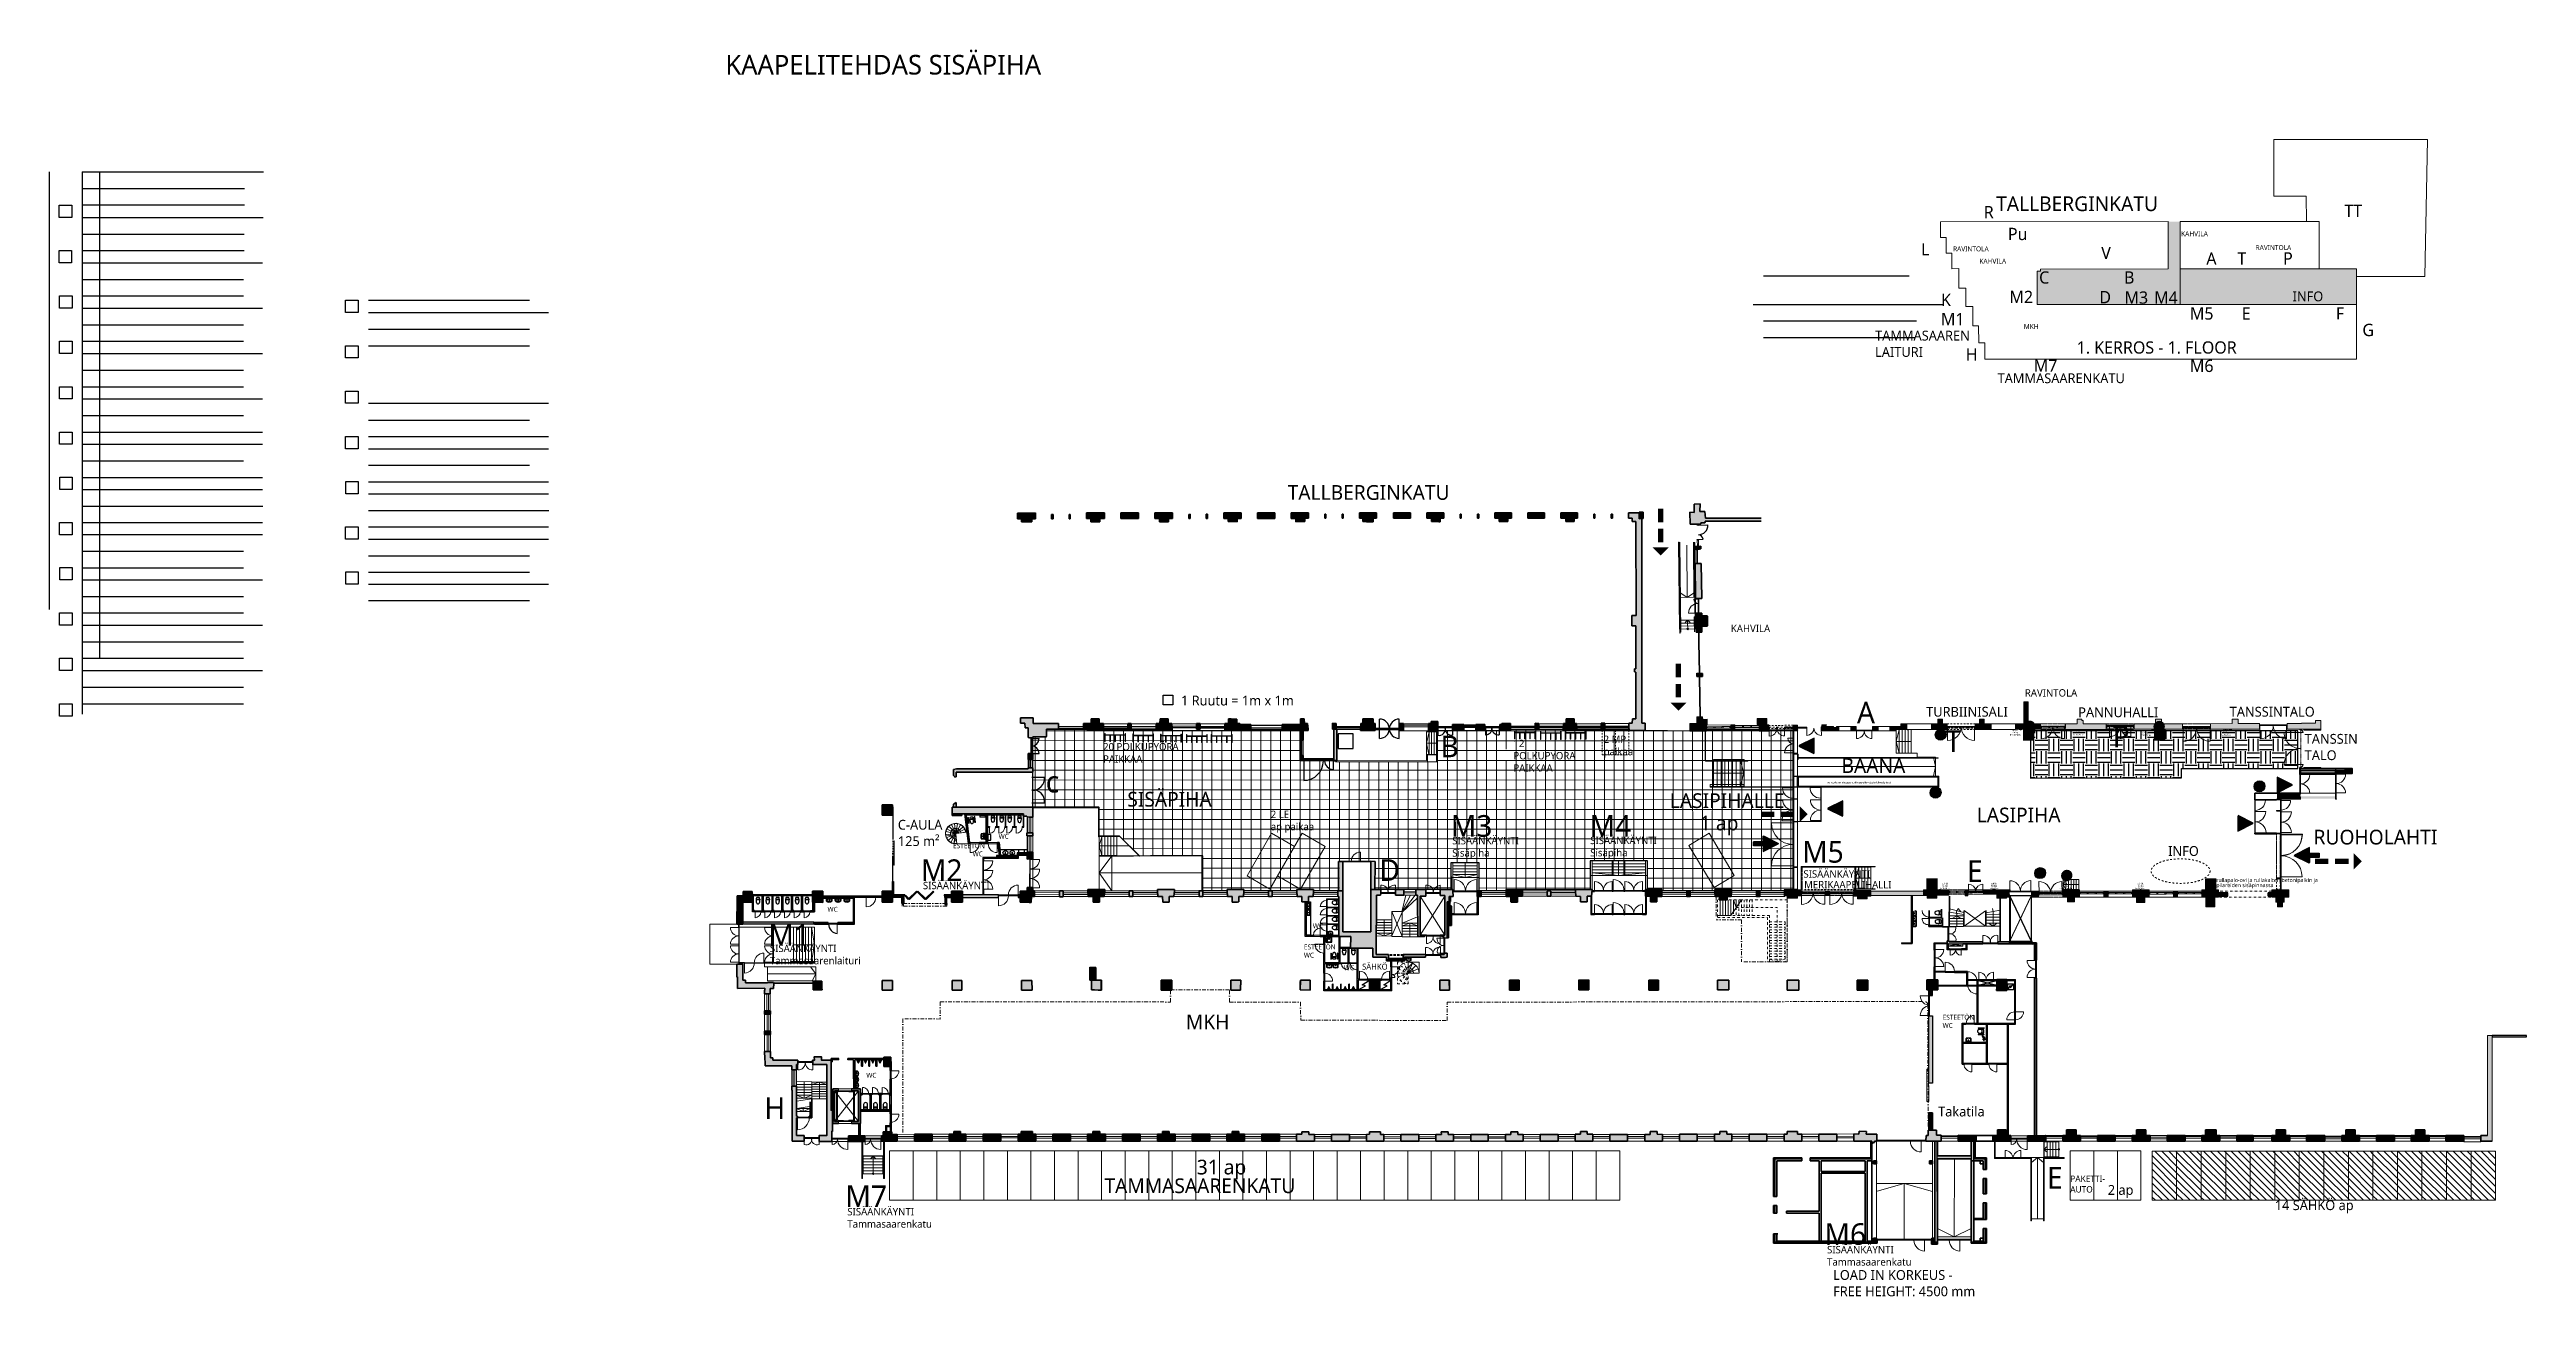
# Model space of a CAD drawing. Header units: millimetres. Extents: x -2569 to 735611, y -420503 to 265310.
# Drawn here: x 240389 to 492816, y -4399 to 122614 of the extents above; entities that cross this region are included whole.
import ezdxf

# ---------------------------------------------------------------- set-up
doc = ezdxf.new("R2010")
doc.units = ezdxf.units.MM
for name, pattern in [('DASHDOT', [10, 5, -2.5, 0, -2.5]), ('DASHDOT2', [12.7, 6.35, -3.175, 0, -3.175]), ('DASHED', [7.5, 5, -2.5]), ('KATKOVIIVA', [75, 37.5, -37.5]), ('Pistekatkoviiva', [335.138881, 176.388884, -88.194442, 0, -70.555556])]:
    doc.linetypes.add(name, pattern=pattern)
doc.layers.add('00 APUVIIVA No plot', color=6, linetype='Continuous', plot=False)
doc.layers.add('03 Apuviiva', color=6, linetype='Continuous', plot=False)
for name, color, linetype, lineweight in [('02 dashed', 7, 'DASHDOT', 13), ('02 IKKUNAT', 130, 'Continuous', 13), ('02 KAIDE', 6, 'Continuous', 13), ('02 KANTAVA', 24, 'Continuous', 35), ('02 KANTAVA _väri', 2, 'Continuous', 35), ('02 OVET', 5, 'Continuous', 13), ('02 RAMPPI', 140, 'Continuous', 13), ('02 RAPUT', 1, 'Continuous', 5), ('02 RAPUT_HISSI', 1, 'Continuous', 5), ('02 SEINALINJA', 151, 'Continuous', 13), ('02 SEINÄLINJA', 151, 'Continuous', 9), ('02 TERÄS', 24, 'Continuous', 5), ('02 VÄLISEINÄ', 21, 'Continuous', 25), ('02 VÄLISEINÄ _väri', 21, 'Continuous', 25), ('03 Rappukirjain', 7, 'Continuous', 18), ('03 Rappukirjain Tapahtumatila', 1, 'Continuous', 18), ('03 Rappukirjanin LASIPIHA', 7, 'Continuous', 18), ('08 vesipiste', 4, 'Continuous', 9), ('10 AP1', 7, 'Continuous', 13), ('10 AP2', 7, 'DASHDOT', 9), ('11 pyorateline', 250, 'Continuous', 9), ('AP sähköauton latauspiste', 150, 'Continuous', 15)]:
    doc.layers.add(name, color=color, linetype=linetype, lineweight=lineweight)
for name, color, linetype in [('02 IKKUNA', 4, 'Continuous'), ('02 KALUSTEET', 7, 'Continuous'), ('02 KÄSIJOHDE', 9, 'Continuous'), ('02 Lasiovi', 4, 'Continuous'), ('02 OVI', 5, 'Continuous'), ('02 SANITEETTIKALUSTEET', 7, 'Continuous'), ('02 TEKNIIKKA', 1, 'Continuous'), ('02 TERASSI', 30, 'Continuous'), ('02 YLÄPUOLINEN', 8, 'DASHDOT2'), ('03 TEKSTI RAPPUKIRJAIN', 7, 'Continuous'), ('03 TEKSTIT', 7, 'Continuous'), ('05 palosammuttimet', 240, 'Continuous'), ('05 Poistumistie', 72, 'Continuous'), ('06 sähkökeskus', 152, 'Continuous'), ('07 tavarat', 40, 'Continuous'), ('NewSEINAT ULKO', 7, 'Continuous')]:
    doc.layers.add(name, color=color, linetype=linetype)
doc.layers.add('02 Ruudukko eheä', color=7, linetype='Continuous', lineweight=9, true_color=0x7c7887)
doc.layers.add('02 SIJAINTI', color=7, linetype='Continuous', lineweight=20, true_color=0xe81748)
doc.styles.add('GENERATED_STYLE_2', font='arial.ttf', dxfattribs={"width": 0.84})
doc.styles.get("Standard").update_dxf_attribs({"font": ''})
doc.styles.get('Standard').set_extended_font_data('Roboto')
pattern_1 = [(45, (271365, 7504), (-4772.97, 4772.97), [0, -4500, 0, -6750]), (110, (286365, 7504), (6342.93, 2308.64), [0, -3300, 0, -5700])]
pattern_2 = [(45, (271439.5, 7369), (-4772.97, 4772.97), [0, -4500, 0, -6750]), (110, (286439.5, 7369), (6342.93, 2308.64), [0, -3300, 0, -5700])]
pattern_3 = [(45, (271365, 7504), (-4772.97, 4772.97), [0, -4500, 0, -6750]), (110, (286365, 7504), (6342.93, 2308.64), [0, -3300, 0, -5700])]
pattern_4 = [(45, (271439.5, 7369), (-4772.97, 4772.97), [0, -4500, 0, -6750]), (110, (286439.5, 7369), (6342.93, 2308.64), [0, -3300, 0, -5700])]

msp = doc.modelspace()

# ---------------------------------------------------------------- texts
at = {"layer": '02 Ruudukko eheä', "insert": (422156, -1712), "char_height": 1000, "attachment_point": 1}
msp.add_mtext_dynamic_manual_height_columns('{\\C0;LOAD IN KORKEUS -\\PFREE HEIGHT: 4500 mm}', width=23763.83, gutter_width=12.5, heights=[0], dxfattribs=at)
at = {"layer": '02 SIJAINTI', "lineweight": 100}
msp.add_text('KAAPELITEHDAS SISÄPIHA', height=2000, dxfattribs=at).set_placement((309264, 120071))
at = {"layer": '03 Rappukirjain', "color": 7}
for s, p in [('R', (437510, 105429)), ('TT', (474264, 105555)), ('L', (431130, 101640)), ('A', (460190, 100700)), ('C', (443152, 98773)), ('B', (451804, 98776)), ('K', (433152, 96486)), ('D', (449288, 96768)), ('E', (463805, 95107)), ('F', (473393, 95121)), ('G', (476095, 93427)), ('H', (435667, 90939))]:
    msp.add_text(s, height=1250, dxfattribs=at).set_placement(p)
at = {"layer": '03 Rappukirjain', "color": 7, "lineweight": 100}
for s, p in [('H', (313231, 13693)), ('E', (443946, 6586))]:
    msp.add_text(s, height=2200, dxfattribs=at).set_placement(p)
at = {"layer": '03 Rappukirjain', "char_height": 2200, "attachment_point": 1}
for s, insert in [('c', (341915, 49135)), ('D', (375915, 40135))]:
    msp.add_mtext_dynamic_manual_height_columns(s, width=2159.02, gutter_width=12.5, heights=[0], dxfattribs=dict(at, insert=insert))
at = {"layer": '03 Rappukirjain Tapahtumatila'}
for s, p in [('Pu', (439970, 103207)), ('V', (449482, 101265)), ('T', (463357, 100700)), ('P', (468017, 100714)), ('M2', (440124, 96791)), ('M3', (451855, 96729)), ('M4', (454873, 96729)), ('M5', (458517, 95106)), ('M1', (433142, 94539)), ('M7', (442596, 89794)), ('M6', (458517, 89768))]:
    msp.add_text(s, height=1250, dxfattribs=at).set_placement(p)
at = {"layer": '03 Rappukirjain Tapahtumatila', "lineweight": 100}
for s, p in [('T', (433606, 51068)), ('P', (450640, 51546)), ('M3', (383192, 42432)), ('M4', (397339, 42430)), ('M5', (419002, 39788)), ('M2', (329190, 37921)), ('M1', (313647, 31318)), ('M7', (321499, 4704)), ('M6', (421277, 855))]:
    msp.add_text(s, height=2200, dxfattribs=at).set_placement(p)
at = {"layer": '03 Rappukirjanin LASIPIHA', "color": 7, "lineweight": 100}
for s, p in [('A', (424587, 53984)), ('E', (435798, 37822))]:
    msp.add_text(s, height=2200, dxfattribs=at).set_placement(p)
at = {"layer": '03 TEKSTI RAPPUKIRJAIN'}
msp.add_text('B', height=2200, dxfattribs=at).set_placement((382140, 50529))
at = {"layer": '03 TEKSTIT'}
for s, height, p in [('1. KERROS - 1. FLOOR', 1250, (446975, 91642)), ('1 Ruutu = 1m x 1m', 1000, (355702, 55802)), ('rullapalo-ovi ja rullakalteri betonipalkin ja', 400, (461207, 37808)), ('pilareiden sisäpinnassa', 400, (461207, 37295))]:
    msp.add_text(s, height=height, dxfattribs=at).set_placement(p)
at = {"layer": '03 TEKSTIT', "attachment_point": 1}
for s, width, gutter_width, heights, insert, char_height in [('TALLBERGINKATU', 61201.84, 12.5, [0], (438771, 107662), 1500), ('\\pxt28;KAHVILA', 8273.03, 5000, [6291], (457619, 104104), 500), ('\\pxt28;{\\fRoboto|b0|i0|c0|p2;RAVINTOLA}', 8273.03, 5000, [6291], (434380, 102559), 500), ('\\pxt28;KAHVILA', 8273.03, 5000, [6291], (437062, 101309), 500), ('\\pxt28;{\\fRoboto|b0|i0|c0|p2;RAVINTOLA}', 8273.03, 5000, [6291], (465210, 102695), 500), ('\\pxt28;{\\fRoboto|b0|i0|c0|p2;INFO}', 4254.45, 5000, [6291], (468984, 97973), 1000), ('TAMMASAAREN\\PLAITURI', 13120.3, 12.5, [2902], (426434, 93976), 1000), ('\\pxt28;MKH', 8273.03, 5000, [6291], (441585, 94659), 500), ('{\\fRoboto|b0|i0|c0|p2;TAMMASAARENKATU}', 17000.42, 12.5, [0], (438917, 89633), 1000), ('TALLBERGINKATU', 61201.84, 12.5, [0], (366570, 78248), 1500), ('\\pxt28;{\\fRoboto|b0|i0|c0|p2;KAHVILA}', 8516.54, 5000, [6291], (411736, 64023), 750), ('TURBIINISALI', 5806.26, 25, [0], (431640, 55661), 1000), ('\\pxt28;{\\fRoboto|b0|i0|c0|p2;RAVINTOLA}', 8273.03, 5000, [6291], (441699, 57457), 750), ('PANNUHALLI', 5806.26, 25, [0], (447137, 55607), 1000), ('TANSSINTALO', 5806.26, 25, [0], (462572, 55664), 1000), ('TANSSIN\\PTALO', 5806.26, 25, [0], (470214, 52901), 1000), ('BAANA', 5806.26, 25, [0], (423013, 50427), 1500), ('SISÄPIHA', 12617.54, 12.5, [0], (350226, 46998), 1500), ('LASIPIHALLE', 12617.54, 12.5, [0], (405513, 46854), 1500), ('C-AULA\\P125 m²', 5147.08, 5000, [0], (326840, 44149), 1000), ('LASIPIHA', 12617.54, 12.5, [0], (436788, 45392), 1500), ('RUOHOLAHTI', 5806.26, 25, [0], (471120, 43140), 1500), ('\\pxt28;ESTEETÖN\\P^IWC', 3555.38, 5000, [1905], (332466, 41762), 500), ('\\pxt28;{\\fRoboto|b0|i0|c0|p2;WC}', 2637.23, 5000, [1003], (337113, 42714), 500), ('SISÄÄNKÄYNTI\\PSisäpiha', 6821.71, 5000, [0], (383337, 42405), 750), ('{\\fRoboto|b0|i0|c0|p2;SISÄÄNKÄYNTI\\PSisäpiha}', 8143.07, 5000, [0], (397402, 42427), 750), ('\\pxt28;{\\fRoboto|b0|i0|c0|p2;INFO}', 4254.45, 5000, [6291], (456303, 41475), 1000), ('SISÄÄNKÄYNTI', 6821.71, 5000, [0], (329395, 37836), 750), ('SISÄÄNKÄYNTI', 6821.71, 5000, [0], (419129, 39013), 750), ('MERIKAAPELIHALLI', 5806.26, 25, [0], (419205, 37920), 750), ('\\pxt28;{\\fRoboto|b0|i0|c0|p2;WC}', 2637.23, 5000, [1003], (319674, 35286), 500), ('\\pxt28;{\\fRoboto|b0|i0|c0|p2;WC}', 2637.23, 5000, [1003], (369129, 33596), 500), ('SISÄÄNKÄYNTI\\PTammasaarenlaituri', 7925.29, 5000, [0], (313802, 31432), 750), ('\\pxt28;ESTEETÖN\\PWC', 5425.1, 5000, [2709], (368220, 31452), 500), ('\\pxt28;{\\fRoboto|b0|i0|c0|p2;WC}', 2637.23, 5000, [1003], (372291, 29335), 500), ('SÄHKÖ', 3443.02, 5000, [0], (374154, 29494), 600), ('MKH', 12617.54, 12.5, [0], (356200, 24307), 1500), ('\\pxt28;ESTEETÖN\\PWC', 5425.1, 5000, [2709], (433315, 24287), 500), ('\\pxt28;{\\fRoboto|b0|i0|c0|p2;WC}', 2637.23, 5000, [1003], (323628, 18378), 500), ('\\A1;Takatila', 6472.58, 3000, [0], (432850, 14938), 1000), ('{\\fRoboto|b0|i0|c0|p2;TAMMASAARENKATU}', 61201.84, 12.5, [0], (347892, 7627), 1500), ('SISÄÄNKÄYNTI\\PTammasaarenkatu', 6821.71, 5000, [0], (321694, 4607), 750), ('SISÄÄNKÄYNTI\\PTammasaarenkatu', 6821.71, 5000, [0], (421538, 742), 750)]:
    msp.add_mtext_dynamic_manual_height_columns(s, width=width, gutter_width=gutter_width, heights=heights, dxfattribs=dict(at, insert=insert, char_height=char_height))
at = {"layer": '03 TEKSTIT', "linetype": 'Continuous', "lineweight": 13, "char_height": 150, "attachment_point": 8}
for s, insert, line_spacing_factor in [('\\A1;{\\pqc;\\fArial|b0|i0|c0|p34;seinäk.\\P\\pqc;\\fArial|b0|i0|c0|p34;500kg\\P\\pqc;\\fArial|b0|i0|c0|p34;h=1500mm}', (440710, 52738), 0.971354), ('\\A1;{\\pqc;\\fArial|b0|i0|c0|p34;seinäk.\\P\\pqc;\\fArial|b0|i0|c0|p34;500kg\\P\\pqc;\\fArial|b0|i0|c0|p34;\\H1.000037x;h=1500mm}', (447188, 52751), 0.971358), ('\\A1;{\\pqc;\\fArial|b0|i0|c0|p34;seinäk.\\P\\pqc;\\fArial|b0|i0|c0|p34;500kg\\P\\pqc;\\fArial|b0|i0|c0|p34;\\H1.000037x;h=1500mm}', (453988, 52703), 0.971358), ('\\A1;{\\pqc;\\fArial|b0|i0|c0|p34;seinäk.\\P\\pqc;\\fArial|b0|i0|c0|p34;500kg\\P\\pqc;\\fArial|b0|i0|c0|p34;\\H1.000037x;h=1500mm}', (462191, 52725), 0.971358), ('\\A1;{\\pqc;\\fArial|b0|i0|c0|p34;seinäk.\\P\\pqc;\\fArial|b0|i0|c0|p34;500kg\\P\\pqc;\\fArial|b0|i0|c0|p34;\\H1.000037x;h=1500mm}', (433595, 37097), 0.971358), ('\\A1;{\\pqc;\\fArial|b0|i0|c0|p34;seinäk.\\P\\pqc;\\fArial|b0|i0|c0|p34;500kg\\P\\pqc;\\fArial|b0|i0|c0|p34;\\H1.000037x;h=1500mm}', (438550, 37104), 0.971358), ('\\A1;{\\pqc;\\fArial|b0|i0|c0|p34;seinäk.\\P\\pqc;\\fArial|b0|i0|c0|p34;500kg\\P\\pqc;\\fArial|b0|i0|c0|p34;\\H1.000037x;h=1500mm}', (445750, 37093), 0.971358), ('\\A1;{\\pqc;\\fArial|b0|i0|c0|p34;seinäk.\\P\\pqc;\\fArial|b0|i0|c0|p34;500kg\\P\\pqc;\\fArial|b0|i0|c0|p34;\\H1.000037x;h=1500mm}', (453501, 37096), 0.971358)]:
    msp.add_mtext(s, dxfattribs=dict(at, insert=insert, line_spacing_factor=line_spacing_factor))
at = {"layer": '03 TEKSTIT', "lineweight": 13, "insert": (421549, 48052), "char_height": 200, "attachment_point": 1}
msp.add_mtext('\\A1;{\\pql;\\fArial|b0|i0|c0|p34;seinäkkeen sisässä tuulikaappikoje ja tuloilmalaitteet}', dxfattribs=at)
at = {"layer": '10 AP2', "attachment_point": 1}
for s, width, heights, insert, char_height in [('20 POLKUPYÖRÄ\\PPAIKKAA  ', 14853.58, [2987], (347757, 51974), 750), ('12\\PPOLKUPYÖRÄ\\PPAIKKAA  ', 15186.1, [7992], (389572, 52309), 750), ('{\\fRoboto|b0|i0|c0|p2;2 MP\\Ppaikaa}', 5293.6, [4002], (398771, 52729), 750), ('{\\fRoboto|b0|i0|c0|p2;2 LE \\Pap paikaa }', 10042.6, [7992], (364844, 45083), 750), ('{\\fRoboto|b0|i0|c0|p2;1 ap}', 5071.06, [0], (408586, 44579), 1500), ('{\\fRoboto|b0|i0|c0|p2;31 ap}', 25652.88, [6886], (357307, 9529), 1500), ('PAKETTI-\\PAUTO', 2191.3, [1751], (446322, 7920), 650), ('2 ap', 4588.61, [1515], (450148, 6950), 1000), ('{\\fRoboto|b0|i0|c0|p2;14 SÄHKÖ ap}', 9426.34, [1515], (467167, 5395), 1000)]:
    msp.add_mtext_dynamic_manual_height_columns(s, width=width, gutter_width=1, heights=heights, dxfattribs=dict(at, insert=insert, char_height=char_height))

# ---------------------------------------------------------------- blocks, each defined once
blk = doc.blocks.new('teline-fillari')
at = {"ltscale": 30}
for p, q in [((-1324, 0), (-1324, 1020)), ((-1324, 1020), (-1264, 1020)), ((-1264, 855), (-1264, 1020)), ((-1264, 855), (1264, 855)), ((-1264, 795), (-678, 795)), ((-1264, 0), (-1264, 795)), ((-678, 0), (-678, 795)), ((-678, 0), (-618, 0)), ((-618, 795), (-30, 795)), ((-618, 0), (-618, 795)), ((-30, 0), (-30, 795)), ((-30, 0), (30, 0)), ((30, 0), (30, 795)), ((30, 795), (618, 795)), ((618, 0), (618, 795)), ((678, 0), (678, 795)), ((678, 795), (1264, 795)), ((1264, 1020), (1264, 855)), ((1264, 1020), (1324, 1020)), ((1264, 795), (1264, 0)), ((1324, 1020), (1324, 0)), ((-1324, 0), (-1264, 0)), ((618, 0), (678, 0)), ((1264, 0), (1324, 0))]:
    blk.add_line(p, q, dxfattribs=at)
blk = doc.blocks.new('parkkiruutu')
h = blk.add_hatch()
h.set_pattern_fill('ANSI31', color=256, scale=4000)
h.set_pattern_definition([(45, (0, 0), (-353.553, 353.553), [])])
h.paths.add_polyline_path([(0, 0), (5000, 0), (5000, -2500), (0, -2500)])
blk.add_lwpolyline([(0, 0), (5000, 0), (5000, -2500), (0, -2500)], close=True)
blk = doc.blocks.new('Pariovi 21')
at = {"layer": '02 OVI', "lineweight": 13}
for p, q in [((-710, 0), (-750, 0)), ((-750, 0), (-750, -75)), ((-750, 0), (-750, -75)), ((-750, 0), (-750, -75)), ((-710, 0), (-710, 430)), ((-710, 0), (710, 0)), ((-710, -75), (-710, 0)), ((710, 0), (710, 990)), ((750, 0), (710, 0)), ((710, 0), (710, -75)), ((750, -75), (750, 0)), ((750, 0), (750, -75)), ((750, 0), (750, -75)), ((-750, -75), (-710, -75)), ((710, -75), (-710, -75)), ((710, -75), (750, -75))]:
    blk.add_line(p, q, dxfattribs=at)
for centre, radius, start, end in [((-710, 0), 430, 0, 90), ((710, 0), 990, 90, 180)]:
    blk.add_arc(centre, radius, start, end, dxfattribs=at)
blk = doc.blocks.new('Palosamuttimet')
at = {"layer": '05 palosammuttimet'}
blk.add_hatch(color=256, dxfattribs=at).paths.add_polyline_path([(675, 0, 1), (-675, 0, 1)])
blk.add_circle((0, 0), 675, dxfattribs=at)
blk = doc.blocks.new('Poistumistie')
at = {"layer": '05 Poistumistie'}
blk.add_hatch(color=256, dxfattribs=at).paths.add_polyline_path([(-768, 0), (768, 0), (0, 1535)])
for p, q in [((0, 1535), (-768, 0)), ((-768, 0), (768, 0)), ((768, 0), (0, 1535))]:
    blk.add_line(p, q, dxfattribs=at)
blk = doc.blocks.new('Tavaran kuljetusreitti')
at = {"layer": '07 tavarat'}
blk.add_hatch(color=256, dxfattribs=at).paths.add_polyline_path([(0, 2535), (-768, 1000), (-200, 1000), (-200, 0), (200, 0), (200, 1000), (768, 1000)])
for p, q in [((-768, 1000), (0, 2535)), ((768, 1000), (0, 2535)), ((-200, 1000), (-768, 1000)), ((-200, 0), (-200, 1000)), ((200, 0), (-200, 0)), ((200, 1000), (200, 0)), ((200, 1000), (768, 1000))]:
    blk.add_line(p, q, dxfattribs=at)
blk = doc.blocks.new('Vesipiste')
at = {"layer": '08 vesipiste'}
blk.add_hatch(color=256, dxfattribs=at).paths.add_polyline_path([(-741, -12, 1), (689, -12, 1)])
blk = doc.blocks.new('JKMM ovi_56')
at = {"layer": '02 OVI', "linetype": 'Continuous', "lineweight": 13}
for p, q in [((-780, 0), (-830, 0)), ((-830, 0), (-830, -60)), ((-780, 0), (-780, 780)), ((-780, 0), (780, 0)), ((-780, -60), (-780, 0)), ((780, 0), (780, 780)), ((830, 0), (780, 0)), ((780, 0), (780, -60)), ((830, -60), (830, 0)), ((-830, -60), (-780, -60)), ((-780, -60), (780, -60)), ((780, -60), (830, -60))]:
    blk.add_line(p, q, dxfattribs=at)
for centre, start, end in [((-780, 0), 0, 90), ((780, 0), 90, 180)]:
    blk.add_arc(centre, 780, start, end, dxfattribs=at)
blk = doc.blocks.new('IFC pariovi - Yksisuunta')
at = {"layer": '02 OVI', "linetype": 'Continuous', "lineweight": 13}
for p, q in [((-2190, 0), (-2190, 2190)), ((-2190, 2190), (-2189, 2190)), ((-2190, -60), (-2190, 0)), ((-2189, 0), (-2190, 0)), ((-2190, 0), (2190, 0)), ((-2189, 2190), (-2189, 0)), ((2190, 2190), (2189, 2190)), ((2189, 2190), (2189, 0)), ((2189, 0), (2190, 0)), ((2190, 0), (2190, 2190)), ((2190, -60), (2190, 0)), ((-2190, -54), (2190, -54))]:
    blk.add_line(p, q, dxfattribs=at)
for centre, start, end in [((-2190, 0), 0, 90), ((2190, 0), 90, 180)]:
    blk.add_arc(centre, 2190, start, end, dxfattribs=at)
blk = doc.blocks.new('JKMM ovi_4')
at = {"layer": '02 OVI', "linetype": 'Continuous', "lineweight": 13}
for p, q in [((-1075, 0), (-1125, 0)), ((-1125, 0), (-1125, -60)), ((-1075, -60), (-1075, 0)), ((1125, 0), (1075, 0)), ((1075, 0), (1075, -60)), ((1125, -60), (1125, 0)), ((-1125, -60), (-1075, -60)), ((1075, -60), (1125, -60))]:
    blk.add_line(p, q, dxfattribs=at)
at = {"layer": '02 OVI', "color": 4, "linetype": 'Continuous', "lineweight": 13}
for p, q in [((-1075, 0), (-1075, 1110)), ((-1075, 0), (1075, 0)), ((1075, 0), (1075, 1040)), ((-1075, -60), (1075, -60))]:
    blk.add_line(p, q, dxfattribs=at)
for centre, radius, start, end in [((-1075, 0), 1110, 0, 90), ((1075, 0), 1040, 90, 180)]:
    blk.add_arc(centre, radius, start, end, dxfattribs=at)
blk = doc.blocks.new('JKMM ovi_52')
at = {"layer": '02 OVI', "linetype": 'Continuous', "lineweight": 13}
for p, q in [((-1180, 0), (-1230, 0)), ((-1230, 0), (-1230, -190)), ((-1180, 0), (-1182, 1180)), ((-1180, 0), (1180, 0)), ((-1180, -190), (-1180, 0)), ((1180, 0), (1162, 1180)), ((1230, 0), (1180, 0)), ((1180, 0), (1180, -190)), ((1230, -190), (1230, 0)), ((-1230, -190), (-1180, -190)), ((-1180, -190), (1180, -190)), ((1180, -190), (1230, -190))]:
    blk.add_line(p, q, dxfattribs=at)
for centre, start, end in [((-1180, 0), 0, 90.07716), ((1180, 0), 90.87084, 180)]:
    blk.add_arc(centre, 1180, start, end, dxfattribs=at)
blk = doc.blocks.new('Suorakulmainen oviaukko 21_2')
at = {"layer": '02 KANTAVA', "linetype": 'Continuous', "lineweight": 20}
for p, q in [((-1125, 0), (-1125, 600)), ((1125, 0), (1125, 600))]:
    blk.add_line(p, q, dxfattribs=at)
blk = doc.blocks.new('JKMM ovi_53')
at = {"layer": '02 OVI', "linetype": 'Continuous', "lineweight": 13}
for p, q in [((-1075, 0), (-1125, 0)), ((-1125, 0), (-1125, -60)), ((-1075, 0), (-1075, 1075)), ((-1075, 0), (1075, 0)), ((-1075, -60), (-1075, 0)), ((1075, 0), (1075, 1075)), ((1125, 0), (1075, 0)), ((1075, 0), (1075, -60)), ((1125, -60), (1125, 0)), ((-1125, -60), (-1075, -60)), ((-1075, -60), (1075, -60)), ((1075, -60), (1125, -60))]:
    blk.add_line(p, q, dxfattribs=at)
for centre, start, end in [((-1075, 0), 0, 90), ((1075, 0), 90, 180)]:
    blk.add_arc(centre, 1075, start, end, dxfattribs=at)
blk = doc.blocks.new('JKMM ovi_54')
at = {"layer": '02 OVI', "linetype": 'Continuous', "lineweight": 13}
for p, q in [((-1190, 60), (-1240, 60)), ((-1240, 60), (-1240, 0)), ((-1240, 0), (-1190, 0)), ((-1190, 0), (-1190, 1190)), ((-1190, 60), (1190, 60)), ((-1190, 0), (-1190, 60)), ((-1190, 0), (1190, 0)), ((1190, 0), (1190, 1190)), ((1240, 60), (1190, 60)), ((1190, 60), (1190, 0)), ((1190, 0), (1240, 0)), ((1240, 0), (1240, 60))]:
    blk.add_line(p, q, dxfattribs=at)
for centre, start, end in [((-1190, 0), 0, 90), ((1190, 0), 90, 180)]:
    blk.add_arc(centre, 1190, start, end, dxfattribs=at)
blk = doc.blocks.new('JKMM ovi_55')
at = {"layer": '02 OVI', "linetype": 'Continuous', "lineweight": 13}
for p, q in [((-1185, 60), (-1235, 60)), ((-1235, 60), (-1235, 0)), ((-1235, 0), (-1185, 0)), ((-1185, 0), (-1185, 1185)), ((-1185, 60), (1185, 60)), ((-1185, 0), (-1185, 60)), ((-1185, 0), (1185, 0)), ((1185, 0), (1185, 1185)), ((1235, 60), (1185, 60)), ((1185, 60), (1185, 0)), ((1185, 0), (1235, 0)), ((1235, 0), (1235, 60))]:
    blk.add_line(p, q, dxfattribs=at)
for centre, start, end in [((-1185, 0), 0, 90), ((1185, 0), 90, 180)]:
    blk.add_arc(centre, 1185, start, end, dxfattribs=at)
blk = doc.blocks.new('Suorakulmainen oviaukko 21_11')
at = {"layer": '02 OVI', "linetype": 'Continuous', "lineweight": 20}
for p, q in [((-785, 0), (-785, 450)), ((785, 0), (785, 450))]:
    blk.add_line(p, q, dxfattribs=at)
blk = doc.blocks.new('JKMM ovi_57')
at = {"layer": '02 OVI', "linetype": 'Continuous', "lineweight": 13}
for p, q in [((-735, 0), (-785, 0)), ((-785, 0), (-785, -60)), ((-735, 0), (-735, 735)), ((-735, 0), (735, 0)), ((-735, -60), (-735, 0)), ((735, 0), (735, 735)), ((785, 0), (735, 0)), ((735, 0), (735, -60)), ((785, -60), (785, 0)), ((-785, -60), (-735, -60)), ((-735, -60), (735, -60)), ((735, -60), (785, -60))]:
    blk.add_line(p, q, dxfattribs=at)
for centre, start, end in [((-735, 0), 0, 90), ((735, 0), 90, 180)]:
    blk.add_arc(centre, 735, start, end, dxfattribs=at)
blk = doc.blocks.new('JKMM ovi_72')
at = {"layer": '02 OVI', "linetype": 'Continuous', "lineweight": 13}
for q in [(-660, 300), (-660, -1620)]:
    blk.add_line((-660, 0), q, dxfattribs=at)
for radius, start, end in [(300, 90, 180), (1620, 270, 0)]:
    blk.add_arc((-660, 0), radius, start, end, dxfattribs=at)
blk.add_point((-960, 0), dxfattribs=at)
blk = doc.blocks.new('JKMM ovi_107')
at = {"layer": '02 OVI', "linetype": 'Continuous', "lineweight": 13}
for p, q in [((-1360, 0), (-1410, 0)), ((-1410, 0), (-1410, -50)), ((-1360, 0), (-1350, 1360)), ((-1360, 0), (1360, 0)), ((-1360, -50), (-1360, 0)), ((1360, 0), (1354, 1360)), ((1410, 0), (1360, 0)), ((1360, 0), (1360, -50)), ((1410, -50), (1410, 0)), ((-1410, -50), (-1360, -50)), ((-1360, -50), (1360, -50)), ((1360, -50), (1410, -50))]:
    blk.add_line(p, q, dxfattribs=at)
for centre, start, end in [((-1360, 0), 0, 89.57661), ((1360, 0), 90.24077, 180)]:
    blk.add_arc(centre, 1360, start, end, dxfattribs=at)
blk = doc.blocks.new('JKMM ovi_109')
at = {"layer": '02 OVI', "linetype": 'Continuous', "lineweight": 13}
for p, q in [((-1195, 0), (-1245, 0)), ((-1245, 0), (-1245, -60)), ((-1195, 0), (-1195, 1195)), ((-1195, 0), (1195, 0)), ((-1195, -60), (-1195, 0)), ((1195, 0), (1195, 1195)), ((1245, 0), (1195, 0)), ((1195, 0), (1195, -60)), ((1245, -60), (1245, 0)), ((-1245, -60), (-1195, -60)), ((-1195, -60), (1195, -60)), ((1195, -60), (1245, -60))]:
    blk.add_line(p, q, dxfattribs=at)
for centre, start, end in [((-1195, 0), 0, 90), ((1195, 0), 90, 180)]:
    blk.add_arc(centre, 1195, start, end, dxfattribs=at)
blk = doc.blocks.new('JKMM ovi_110')
at = {"layer": '02 OVI', "linetype": 'Continuous', "lineweight": 13}
for p, q in [((-1375, 0), (-1425, 0)), ((-1425, 0), (-1425, -60)), ((-1375, 0), (-1375, 1375)), ((-1375, 0), (1375, 0)), ((-1375, -60), (-1375, 0)), ((1375, 0), (1375, 1375)), ((1425, 0), (1375, 0)), ((1375, 0), (1375, -60)), ((1425, -60), (1425, 0)), ((-1425, -60), (-1375, -60)), ((-1375, -60), (1375, -60)), ((1375, -60), (1425, -60))]:
    blk.add_line(p, q, dxfattribs=at)
for centre, start, end in [((-1375, 0), 0, 90), ((1375, 0), 90, 180)]:
    blk.add_arc(centre, 1375, start, end, dxfattribs=at)
blk = doc.blocks.new('JKMM ovi_111')
at = {"layer": '02 OVI', "linetype": 'Continuous', "lineweight": 13}
for p, q in [((-1375, 0), (-1425, 0)), ((-1425, 0), (-1425, -60)), ((-1375, 0), (-1375, 1375)), ((-1375, 0), (1375, 0)), ((-1375, -60), (-1375, 0)), ((1375, 0), (1375, 1375)), ((1425, 0), (1375, 0)), ((1375, 0), (1375, -60)), ((1425, -60), (1425, 0)), ((-1425, -60), (-1375, -60)), ((-1375, -60), (1375, -60)), ((1375, -60), (1425, -60))]:
    blk.add_line(p, q, dxfattribs=at)
for centre, start, end in [((-1375, 0), 0, 90), ((1375, 0), 90, 180)]:
    blk.add_arc(centre, 1375, start, end, dxfattribs=at)
blk = doc.blocks.new('JKMM ovi_112')
at = {"layer": '02 OVI', "linetype": 'Continuous', "lineweight": 13}
for p, q in [((-1425, 60), (-1145, 60)), ((-1425, 0), (-1425, 60)), ((-1425, 0), (-1145, 0)), ((-1095, 60), (-1145, 60)), ((-1145, 60), (-1145, 0)), ((-1145, 0), (-1095, 0)), ((-1095, 60), (-1095, 1155)), ((-1095, 60), (1095, 60)), ((-1095, 0), (-1095, 60)), ((-1095, 0), (1095, 0)), ((1095, 60), (1095, 1155)), ((1145, 60), (1095, 60)), ((1095, 60), (1095, 0)), ((1095, 0), (1145, 0)), ((1145, 60), (1425, 60)), ((1145, 0), (1145, 60)), ((1145, 0), (1425, 0)), ((1425, 0), (1425, 60))]:
    blk.add_line(p, q, dxfattribs=at)
for centre, start, end in [((-1095, 60), 0, 90), ((1095, 60), 90, 180)]:
    blk.add_arc(centre, 1095, start, end, dxfattribs=at)
blk = doc.blocks.new('Pariovi sivuosa 21_3')
at = {"layer": '02 IKKUNA', "linetype": 'Continuous', "lineweight": 13}
for p, q in [((-1200, 0), (-1240, 0)), ((-1240, 0), (-1240, -115)), ((-1240, 0), (-1240, -115)), ((-1240, 0), (-1240, -115)), ((-330, 0), (-1200, 0)), ((-1200, 0), (-1200, -115)), ((-1200, -115), (-1200, 0)), ((-1240, -115), (-1200, -115)), ((-1200, -115), (-330, -115))]:
    blk.add_line(p, q, dxfattribs=at)
at = {"layer": '02 OVI', "linetype": 'Continuous', "lineweight": 13}
for p, q in [((-330, -115), (-330, 0)), ((-290, 0), (-330, 0)), ((-330, 0), (-330, -115)), ((-290, 0), (-287, 745)), ((-290, -115), (-290, 0)), ((1200, 0), (1206, 745)), ((1240, 0), (1200, 0)), ((1200, 0), (1200, -115)), ((1240, -115), (1240, 0)), ((1240, 0), (1240, -115)), ((1240, 0), (1240, -115)), ((-330, -115), (-290, -115)), ((1200, -115), (1240, -115))]:
    blk.add_line(p, q, dxfattribs=at)
for centre, start, end in [((-290, 0), 0, 89.77737), ((1200, 0), 89.55782, 180)]:
    blk.add_arc(centre, 745, start, end, dxfattribs=at)
blk = doc.blocks.new('Suorakulmainen oviaukko 21_18')
at = {"layer": '02 OVI', "linetype": 'Continuous', "lineweight": 20}
for p, q in [((-1245, 0), (-1245, 570)), ((1245, 0), (1245, 570))]:
    blk.add_line(p, q, dxfattribs=at)
blk = doc.blocks.new('Suorakulmainen oviaukko 21_17')
at = {"layer": '02 KANTAVA', "linetype": 'Continuous', "lineweight": 20}
for p, q in [((-1425, 0), (-1425, 570)), ((1425, 0), (1425, 570))]:
    blk.add_line(p, q, dxfattribs=at)
blk = doc.blocks.new('Pariovi sivuosa 21_2')
at = {"layer": '02 IKKUNA', "linetype": 'Continuous', "lineweight": 13}
for p, q in [((-1200, 0), (-1240, 0)), ((-1240, 0), (-1240, -115)), ((-1240, 0), (-1240, -115)), ((-1240, 0), (-1240, -115)), ((-1200, -115), (-1200, 0)), ((-410, 0), (-1200, 0)), ((-1200, 0), (-1200, -115)), ((-1240, -115), (-1200, -115)), ((-1200, -115), (-410, -115))]:
    blk.add_line(p, q, dxfattribs=at)
at = {"layer": '02 OVI', "color": 4, "linetype": 'Continuous', "lineweight": 13}
for p, q in [((-370, 0), (-410, 0)), ((-410, 0), (-410, -115)), ((-410, -115), (-410, 0)), ((-370, 0), (-360, 785)), ((-370, -115), (-370, 0)), ((1200, 0), (1200, 785)), ((1240, 0), (1200, 0)), ((1200, 0), (1200, -115)), ((1240, -115), (1240, 0)), ((1240, 0), (1240, -115)), ((1240, 0), (1240, -115)), ((-410, -115), (-370, -115)), ((1200, -115), (1240, -115))]:
    blk.add_line(p, q, dxfattribs=at)
for centre, start, end in [((-370, 0), 0, 89.28128), ((1200, 0), 90.01699, 180)]:
    blk.add_arc(centre, 785, start, end, dxfattribs=at)
blk = doc.blocks.new('Porras_1_1')
at = {"layer": '02 RAPUT_HISSI', "linetype": 'Continuous', "lineweight": 13}
for p, q in [((157286, 60905), (157280, 58505)), ((157587, 60904), (157283, 59705)), ((157587, 60904), (157286, 60905)), ((157587, 60904), (157581, 58504)), ((157581, 58504), (157587, 60904)), ((157888, 60903), (157587, 60904)), ((157888, 60903), (157882, 58503)), ((157882, 58503), (157888, 60903)), ((158189, 60902), (157888, 60903)), ((158189, 60902), (158183, 58502)), ((158183, 58502), (158189, 60902)), ((158491, 60901), (158189, 60902)), ((158491, 60901), (158484, 58501)), ((158484, 58501), (158491, 60901)), ((158792, 60901), (158491, 60901)), ((158785, 58501), (158792, 60901)), ((157280, 58505), (157581, 58504)), ((157584, 59704), (157283, 59705)), ((157283, 59705), (157581, 58504)), ((157581, 58504), (157882, 58503)), ((158487, 59701), (157584, 59704)), ((157882, 58503), (158183, 58502)), ((158183, 58502), (158484, 58501)), ((158484, 58501), (158785, 58501)), ((158788, 59701), (158487, 59701))]:
    blk.add_line(p, q, dxfattribs=at)
at = {"layer": '02 RAPUT_HISSI', "lineweight": 140, "char_height": 50, "attachment_point": 4, "style": 'GENERATED_STYLE_2'}
for s, insert, rotation in [('\\A1;{\\pql;\\fArial|b0|i0|c0|p34;6}', (157208, 60766), 89.84396), ('\\A1;{\\pql;\\fArial|b0|i0|c0|p34;5}', (157509, 60765), 89.84396), ('\\A1;{\\pql;\\fArial|b0|i0|c0|p34;4}', (157810, 60764), 89.84396), ('\\A1;{\\pql;\\fArial|b0|i0|c0|p34;3}', (158112, 60763), 89.84396), ('\\A1;{\\pql;\\fArial|b0|i0|c0|p34;2}', (158412, 60762), 89.84396), ('\\A1;{\\pql;\\fArial|b0|i0|c0|p34;1}', (158713, 60762), 89.84396), ('\\A1;{\\pql;\\fArial|b0|i0|c0|p34; }', (158026, 59703), 359.84396)]:
    blk.add_mtext(s, dxfattribs=dict(at, insert=insert, rotation=rotation))
blk = doc.blocks.new('Ikkuna kolmiosainen 21_6')
at = {"layer": '02 IKKUNA', "linetype": 'Continuous', "lineweight": 13}
for p, q in [((-1240, 0), (-1165, 0)), ((-1165, 0), (-1165, -150)), ((-1165, 0), (-468, 0)), ((-468, -150), (-468, 0)), ((-468, 0), (-408, 0)), ((-408, 0), (-348, 0)), ((-348, 0), (-348, -150)), ((-348, 0), (348, 0)), ((348, -150), (348, 0)), ((348, 0), (408, 0)), ((408, 0), (468, 0)), ((468, 0), (468, -150)), ((468, 0), (1165, 0)), ((1165, -150), (1165, 0)), ((1165, 0), (1240, 0)), ((-1165, -150), (-1240, -150)), ((-468, -150), (-1165, -150)), ((-408, -150), (-468, -150)), ((-348, -150), (-408, -150)), ((348, -150), (-348, -150)), ((408, -150), (348, -150)), ((468, -150), (408, -150)), ((1165, -150), (468, -150)), ((1240, -150), (1165, -150))]:
    blk.add_line(p, q, dxfattribs=at)
at = {"layer": '02 KANTAVA', "linetype": 'Continuous', "lineweight": 20}
for p, q in [((-1240, 130), (-1240, 0)), ((-1240, 0), (-1240, -150)), ((1240, 130), (1240, 0)), ((1240, 0), (1240, -150)), ((1240, 0), (1240, -150)), ((-1240, -150), (-1240, -470)), ((1240, -150), (1240, -470))]:
    blk.add_line(p, q, dxfattribs=at)
at = {"layer": '02 SEINALINJA', "linetype": 'Continuous', "lineweight": 13}
for p, q in [((-1240, 130), (1240, 130)), ((-1240, -470), (1240, -470))]:
    blk.add_line(p, q, dxfattribs=at)
blk = doc.blocks.new('Seina_12_1', base_point=(188435, 44438))
at = {"layer": '02 IKKUNA', "linetype": 'Continuous', "lineweight": 13}
for p, q in [((183138, 44302), (183063, 44302)), ((183063, 44152), (183138, 44152)), ((183834, 44303), (183138, 44302)), ((183138, 44152), (183138, 44302)), ((183138, 44152), (183834, 44153)), ((183894, 44303), (183834, 44303)), ((183834, 44303), (183834, 44153)), ((183834, 44153), (183894, 44153)), ((183954, 44303), (183894, 44303)), ((183894, 44153), (183954, 44153)), ((184651, 44304), (183954, 44303)), ((183954, 44153), (183954, 44303)), ((183954, 44153), (184651, 44154)), ((184711, 44304), (184651, 44304)), ((184651, 44304), (184651, 44154)), ((184651, 44154), (184711, 44154)), ((184771, 44304), (184711, 44304)), ((184711, 44154), (184771, 44154)), ((185468, 44305), (184771, 44304)), ((184771, 44154), (184771, 44304)), ((184771, 44154), (185468, 44155)), ((185543, 44305), (185468, 44305)), ((185468, 44305), (185468, 44155)), ((185468, 44155), (185543, 44155)), ((186030, 44305), (185955, 44305)), ((185955, 44155), (186030, 44155)), ((186727, 44306), (186030, 44305)), ((186030, 44155), (186030, 44305)), ((186030, 44155), (186727, 44156)), ((186787, 44306), (186727, 44306)), ((186727, 44306), (186727, 44156)), ((186727, 44156), (186787, 44156)), ((186847, 44306), (186787, 44306)), ((186787, 44156), (186847, 44156)), ((187544, 44307), (186847, 44306)), ((186847, 44156), (186847, 44306)), ((186847, 44156), (187544, 44157)), ((187604, 44307), (187544, 44307)), ((187544, 44307), (187544, 44157)), ((187544, 44157), (187604, 44157)), ((187664, 44307), (187604, 44307)), ((187604, 44157), (187664, 44157)), ((188360, 44308), (187664, 44307)), ((187664, 44157), (187664, 44307)), ((187664, 44157), (188360, 44158)), ((188435, 44308), (188360, 44308)), ((188360, 44308), (188360, 44158)), ((188360, 44158), (188435, 44158))]:
    blk.add_line(p, q, dxfattribs=at)
at = {"layer": '02 IKKUNA', "linetype": 'Continuous', "lineweight": 20}
for p, q in [((183063, 44302), (183063, 44152)), ((183063, 44302), (183063, 44152)), ((185543, 44305), (185543, 44155)), ((185543, 44305), (185543, 44155)), ((185955, 44305), (185955, 44155)), ((185955, 44305), (185955, 44155)), ((188435, 44308), (188435, 44158)), ((188435, 44308), (188435, 44158))]:
    blk.add_line(p, q, dxfattribs=at)
at = {"layer": '02 KANTAVA', "linetype": 'Continuous', "lineweight": 20}
for p, q in [((183062, 44432), (183063, 44302)), ((183063, 44152), (183063, 43832)), ((185542, 44435), (185543, 44305)), ((185543, 44155), (185543, 43835)), ((185955, 44435), (185955, 44305)), ((185955, 44155), (185956, 43835)), ((188435, 44438), (188435, 44308)), ((188435, 44158), (188436, 43838))]:
    blk.add_line(p, q, dxfattribs=at)
at = {"layer": '02 KANTAVA', "linetype": 'Continuous', "lineweight": 20, "flags": 128}
for points in [[(185956, 44435), (185544, 44435)], [(185544, 43835), (185957, 43835)]]:
    blk.add_lwpolyline(points, dxfattribs=at)
at = {"layer": '02 SEINALINJA', "linetype": 'Continuous', "lineweight": 13}
for p, q in [((185542, 44435), (183062, 44432)), ((185543, 43835), (183063, 43832)), ((188435, 44438), (185955, 44435)), ((188436, 43838), (185956, 43835))]:
    blk.add_line(p, q, dxfattribs=at)
at = {"layer": '02 IKKUNA', "linetype": 'Continuous', "lineweight": 13, "xscale": -1, "zscale": 1000, "rotation": 0.0693295740180263}
blk.add_blockref('Ikkuna kolmiosainen 21_6', (184303, 44303), dxfattribs=at)
at = {"layer": '02 IKKUNA', "linetype": 'Continuous', "lineweight": 13, "zscale": 1000, "rotation": 0.0693295740180263}
blk.add_blockref('Ikkuna kolmiosainen 21_6', (187195, 44307), dxfattribs=at)
blk = doc.blocks.new('Ikkuna kolmiosainen 21_8')
at = {"layer": '02 IKKUNA', "linetype": 'Continuous', "lineweight": 13}
for p, q in [((-1240, 0), (-1165, 0)), ((-1165, 0), (-1165, -150)), ((-1165, 0), (-468, 0)), ((-468, -150), (-468, 0)), ((-468, 0), (-408, 0)), ((-408, 0), (-348, 0)), ((-348, 0), (-348, -150)), ((-348, 0), (348, 0)), ((348, -150), (348, 0)), ((348, 0), (408, 0)), ((408, 0), (468, 0)), ((468, 0), (468, -150)), ((468, 0), (1165, 0)), ((1165, -150), (1165, 0)), ((1165, 0), (1240, 0)), ((-1165, -150), (-1240, -150)), ((-468, -150), (-1165, -150)), ((-408, -150), (-468, -150)), ((-348, -150), (-408, -150)), ((348, -150), (-348, -150)), ((408, -150), (348, -150)), ((468, -150), (408, -150)), ((1165, -150), (468, -150)), ((1240, -150), (1165, -150))]:
    blk.add_line(p, q, dxfattribs=at)
at = {"layer": '02 IKKUNA', "linetype": 'Continuous', "lineweight": 20}
for p, q in [((-1240, 0), (-1240, -150)), ((-1240, 0), (-1240, -150)), ((1240, 0), (1240, -150)), ((1240, 0), (1240, -150))]:
    blk.add_line(p, q, dxfattribs=at)
at = {"layer": '02 KANTAVA', "linetype": 'Continuous', "lineweight": 20}
for p, q in [((-1240, 130), (-1240, 0)), ((1240, 130), (1240, 0)), ((-1240, -150), (-1240, -320)), ((1240, -150), (1240, -320))]:
    blk.add_line(p, q, dxfattribs=at)
at = {"layer": '02 SEINALINJA', "linetype": 'Continuous', "lineweight": 13}
for p, q in [((-1240, 130), (1240, 130)), ((-1240, -320), (1240, -320))]:
    blk.add_line(p, q, dxfattribs=at)
blk = doc.blocks.new('Ikkuna kolmiosainen 21_33')
at = {"layer": '02 KANTAVA', "linetype": 'Pistekatkoviiva', "lineweight": 13}
for p, q in [((-1425, 130), (-1425, 0)), ((1425, 130), (1425, 0)), ((-1425, -150), (-1425, -440)), ((1425, -150), (1425, -440))]:
    blk.add_line(p, q, dxfattribs=at)
at = {"layer": '02 YLÄPUOLINEN', "linetype": 'Pistekatkoviiva', "lineweight": 13}
for p, q in [((-1425, 130), (1425, 130)), ((-1425, 0), (-1350, 0)), ((-1425, 0), (-1425, -150)), ((-1425, 0), (-1425, -150)), ((-1350, 0), (-1350, -150)), ((-1350, 0), (-655, 0)), ((-655, -150), (-655, 0)), ((-655, 0), (-595, 0)), ((-595, 0), (-535, 0)), ((-535, 0), (-535, -150)), ((-535, 0), (535, 0)), ((535, -150), (535, 0)), ((535, 0), (595, 0)), ((595, 0), (655, 0)), ((655, 0), (655, -150)), ((655, 0), (1350, 0)), ((1350, -150), (1350, 0)), ((1350, 0), (1425, 0)), ((1425, 0), (1425, -150)), ((1425, 0), (1425, -150)), ((-1350, -150), (-1425, -150)), ((-1425, -440), (1425, -440)), ((-655, -150), (-1350, -150)), ((-595, -150), (-655, -150)), ((-535, -150), (-595, -150)), ((535, -150), (-535, -150)), ((595, -150), (535, -150)), ((655, -150), (595, -150)), ((1350, -150), (655, -150)), ((1425, -150), (1350, -150))]:
    blk.add_line(p, q, dxfattribs=at)
blk = doc.blocks.new('Laatta_76_1', base_point=(152809, 44624))
at = {"layer": '02 KALUSTEET', "linetype": 'Pistekatkoviiva', "lineweight": 13, "flags": 128}
blk.add_lwpolyline([(152809, 44624), (147878, 44624), (147878, 44574), (152809, 44574)], close=True, dxfattribs=at)
blk = doc.blocks.new('Laatta_75_1', base_point=(161590, 44571))
at = {"layer": '02 KALUSTEET', "linetype": 'Continuous', "lineweight": 13, "flags": 128}
blk.add_lwpolyline([(161590, 44571), (161890, 44571), (161890, 44591), (161590, 44591)], close=True, dxfattribs=at)
blk = doc.blocks.new('Sinäkoukku')
at = {"layer": '02 KALUSTEET', "lineweight": 20}
blk.add_arc((0, 0), 50, 0, 180, dxfattribs=at)
at = {"layer": '02 KALUSTEET', "linetype": 'Continuous', "lineweight": 13}
blk.add_blockref('Laatta_75_1', (-150, 0), dxfattribs=at)
blk = doc.blocks.new('JKMM ovi_128')
at = {"layer": '02 Lasiovi', "linetype": 'Continuous', "lineweight": 13}
for p, q in [((-1050, 0), (-1100, 0)), ((-1100, 0), (-1100, -60)), ((-1050, 0), (-1050, 1050)), ((-1050, 0), (1050, 0)), ((-1050, -60), (-1050, 0)), ((1050, 0), (1050, 1050)), ((1100, 0), (1050, 0)), ((1050, 0), (1050, -60)), ((1100, -60), (1100, 0)), ((-1100, -60), (-1050, -60)), ((-1050, -60), (1050, -60)), ((1050, -60), (1100, -60))]:
    blk.add_line(p, q, dxfattribs=at)
for centre, start, end in [((-1050, 0), 0, 90), ((1050, 0), 90, 180)]:
    blk.add_arc(centre, 1050, start, end, dxfattribs=at)
blk = doc.blocks.new('MKH sisäpiha ruudutus')
at = {"layer": '00 APUVIIVA No plot'}
blk.add_lwpolyline([(50349, 29365), (51761, 29365), (51759, 30142), (55925, 30152), (55926, 30010), (57557, 30021), (62920, 30034), (64558, 30011), (69923, 30013), (71492, 30004), (76855, 29996), (77610, 30003), (77610, 26958), (81258, 26940), (81256, 26819), (91524, 26857), (91524, 30007), (94288, 30007), (99055, 30007), (99055, 30110), (104406, 30119), (104406, 30024), (105792, 30024), (111153, 30020), (112779, 30028), (117332, 29965), (119003, 29963), (119003, 30107), (124374, 30107), (124374, 29956), (125374, 29964), (125373, 30069), (127854, 30083), (127827, 24243), (127826, 24231), (127861, 24231), (127861, 24163), (127861, 23101), (127861, 23051), (127834, 23051), (127834, 22991), (127861, 22991), (127861, 20723), (127861, 16103), (127861, 13813), (127861, 13764), (126918, 13764), (126918, 13677), (121566, 13651), (121566, 13817), (119883, 13791), (119883, 13666), (114470, 13666), (114470, 13817), (113007, 13817), (113007, 16717), (107154, 16716), (107155, 13816), (98612, 13816), (98612, 13674), (95859, 13673), (95859, 16515), (92978, 16515), (92980, 13814), (89400, 13812), (87322, 13810), (85816, 13809), (85231, 13808), (85236, 16663), (84806, 16663), (81962, 16663), (81528, 16662), (81528, 13666), (78961, 13664), (78961, 13803), (77275, 13788), (77275, 13665), (74396, 13664), (71883, 13662), (71883, 13794), (70178, 13800), (70179, 13662), (67679, 13662), (67679, 17228), (61223, 17211), (59207, 19245), (57109, 19227), (57104, 22187), (50353, 22183), (50353, 29365)], dxfattribs=at)
at = {"layer": '02 Ruudukko eheä'}
for p, q in [((50353, 28967), (77610, 28961)), ((50353, 27967), (77610, 27961)), ((50610, 22183), (50610, 29365)), ((51610, 22184), (51610, 29365)), ((51760, 29967), (77610, 29961)), ((52610, 22184), (52610, 30144)), ((53610, 22185), (53610, 30146)), ((54610, 22186), (54610, 30149)), ((55610, 22186), (55610, 30151)), ((56610, 22187), (56610, 30015)), ((57610, 19231), (57610, 30021)), ((58610, 19240), (58610, 30023)), ((59610, 18839), (59610, 30026)), ((60610, 17830), (60610, 30028)), ((61610, 26989), (61610, 30031)), ((61610, 17212), (61610, 30031)), ((62610, 17215), (62610, 30033)), ((63610, 17218), (63610, 30024)), ((64610, 17220), (64610, 30011)), ((65610, 17223), (65610, 30012)), ((66610, 17225), (66610, 30012)), ((67610, 17228), (67610, 30012)), ((68610, 13662), (68610, 30013)), ((69610, 13662), (69610, 30013)), ((70610, 13798), (70610, 30009)), ((71610, 13795), (71610, 30004)), ((72610, 13663), (72610, 30003)), ((73610, 13663), (73610, 30001)), ((74610, 13664), (74610, 30000)), ((75610, 13664), (75610, 29998)), ((76610, 13664), (76610, 29997)), ((77610, 13791), (77610, 30003)), ((91524, 29957), (127853, 29949)), ((91524, 28956), (127848, 28948)), ((91524, 27959), (127844, 27959)), ((91610, 13813), (91610, 30007)), ((92610, 13814), (92610, 30007)), ((93610, 16515), (93610, 30007)), ((94610, 16515), (94610, 30007)), ((95610, 16515), (95610, 30007)), ((96610, 13673), (96610, 30007)), ((97610, 13674), (97610, 30007)), ((98610, 28088), (98610, 30007)), ((99610, 13816), (99610, 30111)), ((100610, 13816), (100610, 30112)), ((101610, 13816), (101610, 30114)), ((102610, 13816), (102610, 30116)), ((103610, 13816), (103610, 30118)), ((104610, 13816), (104610, 30024)), ((105610, 13816), (105610, 30024)), ((106610, 13816), (106610, 30023)), ((107610, 16716), (107610, 30022)), ((108610, 16716), (108610, 30022)), ((109610, 16716), (109610, 30021)), ((110610, 16717), (110610, 30020)), ((111610, 16717), (111610, 30022)), ((112611, 16717), (112614, 30027)), ((113610, 13817), (113610, 30017)), ((114610, 13666), (114610, 30003)), ((115610, 13666), (115610, 29989)), ((116610, 13666), (116608, 29975)), ((117610, 13600), (117608, 29965)), ((118610, 13666), (118610, 29963)), ((119610, 13666), (119613, 30107)), ((120610, 13802), (120614, 30107)), ((121610, 13652), (121610, 30107)), ((122610, 13656), (122610, 30107)), ((123610, 13661), (123610, 30107)), ((124610, 13666), (124610, 29958)), ((125610, 13671), (125610, 30070)), ((126610, 13676), (126610, 30076)), ((127610, 13764), (127610, 30082)), ((50353, 26958), (80610, 26958)), ((50353, 25967), (61424, 25964)), ((50353, 25958), (127834, 25958)), ((78610, 13800), (78610, 26960)), ((79610, 13665), (79610, 26960)), ((80610, 13665), (80610, 26960)), ((81610, 16662), (81610, 26820)), ((82610, 16663), (82610, 26824)), ((83610, 16663), (83610, 26827)), ((84610, 16663), (84610, 26831)), ((85610, 13809), (85610, 26835)), ((86610, 13809), (86610, 26839)), ((87610, 13810), (87610, 26842)), ((88610, 13811), (88610, 26846)), ((89610, 13812), (89610, 26850)), ((90610, 13813), (90610, 26854)), ((90865, 25957), (127834, 25949)), ((91524, 26958), (127839, 26958)), ((98610, 13674), (98610, 26963)), ((50353, 24967), (127830, 24949)), ((50353, 23967), (127861, 23949)), ((50353, 22967), (127861, 22949)), ((57105, 21965), (127861, 21949)), ((57106, 20946), (127861, 20946)), ((57108, 19946), (127861, 19946)), ((59484, 18965), (127861, 18949)), ((60476, 17965), (127861, 17949)), ((67610, 16963), (127861, 16949)), ((67610, 15963), (81610, 15960)), ((85235, 15959), (92979, 15957)), ((95859, 15956), (107154, 15953)), ((113007, 15952), (127861, 15949)), ((67610, 14963), (81610, 14960)), ((67610, 13963), (81610, 13960)), ((85231, 13959), (92980, 13957)), ((85233, 14959), (92979, 14957)), ((95859, 14956), (107155, 14953)), ((95859, 13956), (107155, 13953)), ((113007, 14952), (127861, 14949)), ((113007, 13952), (127861, 13949))]:
    blk.add_line(p, q, dxfattribs=at)
blk = doc.blocks.new('JKMM ovi_131')
at = {"layer": '02 Lasiovi', "linetype": 'Continuous', "lineweight": 13}
for p, q in [((-1405, 0), (-1455, 0)), ((-1455, 0), (-1455, -60)), ((-1405, -60), (-1405, 0)), ((-1405, 0), (-880, 0)), ((-830, 0), (-880, 0)), ((-880, 0), (-880, -60)), ((-830, 0), (-830, 950)), ((-830, 0), (1070, 0)), ((-830, -60), (-830, 0)), ((1070, 0), (1070, 950)), ((1120, 0), (1070, 0)), ((1070, 0), (1070, -60)), ((1120, 0), (1455, 0)), ((1120, -60), (1120, 0)), ((1455, -60), (1455, 0)), ((-1455, -60), (-1405, -60)), ((-1405, -30), (-880, -30)), ((-1405, -60), (-880, -60)), ((-880, -60), (-830, -60)), ((-830, -60), (1070, -60)), ((1070, -60), (1120, -60)), ((1120, -60), (1455, -60))]:
    blk.add_line(p, q, dxfattribs=at)
for centre, start, end in [((-830, 0), 0, 90), ((1070, 0), 90, 180)]:
    blk.add_arc(centre, 950, start, end, dxfattribs=at)
blk = doc.blocks.new('Pilari_463_1', base_point=(146831, 55053))
at = {"layer": '02 TERÄS', "linetype": 'Continuous', "lineweight": 30}
for p, q in [((146831, 55023), (146831, 55083)), ((146831, 55083), (147211, 55083)), ((147211, 55023), (146831, 55023)), ((147159, 55071), (146849, 55071)), ((146849, 55071), (146849, 55035)), ((146849, 55035), (147159, 55035)), ((147159, 55035), (147159, 55071)), ((147211, 55071), (147171, 55071)), ((147171, 55071), (147171, 55035)), ((147171, 55035), (147211, 55035)), ((147211, 55083), (147211, 55071)), ((147211, 55035), (147211, 55023))]:
    blk.add_line(p, q, dxfattribs=at)
blk = doc.blocks.new('Pilari_342_1', base_point=(146831, 55053))
at = {"layer": '02 TERÄS', "linetype": 'Continuous', "lineweight": 30, "flags": 128}
for points in [[(146751, 55040), (146811, 55040), (146811, 55027), (146831, 55027), (146831, 55077), (146811, 55077), (146811, 55065), (146751, 55065)], [(146751, 55065), (146751, 55040)]]:
    blk.add_lwpolyline(points, dxfattribs=at)

# ---------------------------------------------------------------- hatches: boundary and pattern name
at = {"layer": '02 KANTAVA', "linetype": 'Continuous', "lineweight": 5}
h = msp.add_hatch(dxfattribs=at)
h.set_pattern_fill('YLEINEN_TYHJA_RAKENNUSAI_16', color=256, style=0, pattern_type=2)
h.set_pattern_definition([(45, (271439.5, 7349), (-4772.97, 4772.97), [0, -4500, 0, -6750]), (110, (286439.5, 7349), (6342.93, 2308.64), [0, -3300, 0, -5700])])
h.paths.add_polyline_path([(428691, 53827), (429191, 53827), (429191, 54327), (428691, 54327)])
h = msp.add_hatch(dxfattribs=at)
h.set_pattern_fill('YLEINEN_TYHJA_RAKENNUSAI_16', color=256, style=0, pattern_type=2)
h.set_pattern_definition([(45, (271439.5, 7349), (-4772.97, 4772.97), [0, -4500, 0, -6750]), (110, (286439.5, 7349), (6342.93, 2308.64), [0, -3300, 0, -5700])])
h.paths.add_polyline_path([(428691, 53827), (429191, 53827), (429191, 54327), (428691, 54327)])
at = {"layer": '02 KANTAVA', "linetype": 'Continuous', "lineweight": 20}
h = msp.add_hatch(dxfattribs=at)
h.set_pattern_fill('YLEINEN_TYHJA_RAKENNUSAI_16', color=256, style=0, pattern_type=2)
h.set_pattern_definition(pattern_2)
h.paths.add_polyline_path([(429624, 53848), (429174, 53848), (429624, 53278)])
h = msp.add_hatch(dxfattribs=at)
h.set_pattern_fill('YLEINEN_TYHJA_RAKENNUSAI_16', color=256, style=0, pattern_type=2)
h.set_pattern_definition(pattern_2)
h.paths.add_polyline_path([(429174, 53848), (429174, 53589), (429379, 53589)])
h = msp.add_hatch(dxfattribs=at)
h.set_pattern_fill('YLEINEN_TYHJA_RAKENNUSAI_16', color=256, style=0, pattern_type=2)
h.set_pattern_definition(pattern_4)
h.paths.add_polyline_path([(429624, 53848), (429174, 53848), (429624, 53278)])
h = msp.add_hatch(dxfattribs=at)
h.set_pattern_fill('YLEINEN_TYHJA_RAKENNUSAI_16', color=256, style=0, pattern_type=2)
h.set_pattern_definition(pattern_4)
h.paths.add_polyline_path([(429174, 53848), (429174, 53589), (429379, 53589)])
h = msp.add_hatch(dxfattribs=at)
h.set_pattern_fill('YLEINEN_TYHJA_RAKENNUSAI_16', color=256, style=0, pattern_type=2)
h.set_pattern_definition(pattern_2)
h.paths.add_polyline_path([(429624, 53848), (429624, 53278), (429807, 53278), (429807, 53848)])
h = msp.add_hatch(dxfattribs=at)
h.set_pattern_fill('YLEINEN_TYHJA_RAKENNUSAI_16', color=256, style=0, pattern_type=2)
h.set_pattern_definition(pattern_4)
h.paths.add_polyline_path([(429624, 53848), (429624, 53278), (429807, 53278), (429807, 53848)])
h = msp.add_hatch(dxfattribs=at)
h.set_pattern_fill('YLEINEN_TYHJA_RAKENNUSAI_16', color=256, style=0, pattern_type=2)
h.set_pattern_definition(pattern_2)
h.paths.add_polyline_path([(432297, 53850), (432297, 53280), (433918, 53282), (433918, 53852)])
h = msp.add_hatch(dxfattribs=at)
h.set_pattern_fill('YLEINEN_TYHJA_RAKENNUSAI_16', color=256, style=0, pattern_type=2)
h.set_pattern_definition(pattern_4)
h.paths.add_polyline_path([(432297, 53850), (432297, 53280), (433918, 53282), (433918, 53852)])
h = msp.add_hatch(dxfattribs=at)
h.set_pattern_fill('YLEINEN_TYHJA_RAKENNUSAI_16', color=256, style=0, pattern_type=2)
h.set_pattern_definition(pattern_2)
h.paths.add_polyline_path([(436768, 53854), (436768, 53284), (438398, 53285), (438398, 53855)])
h = msp.add_hatch(dxfattribs=at)
h.set_pattern_fill('YLEINEN_TYHJA_RAKENNUSAI_16', color=256, style=0, pattern_type=2)
h.set_pattern_definition(pattern_4)
h.paths.add_polyline_path([(436768, 53854), (436768, 53284), (438398, 53285), (438398, 53855)])
h = msp.add_hatch(dxfattribs=at)
h.set_pattern_fill('YLEINEN_TYHJA_RAKENNUSAI_16', color=256, style=0, pattern_type=2)
h.set_pattern_definition(pattern_2)
h.paths.add_polyline_path([(441715, 53858), (440878, 53857), (440878, 53287), (441715, 53288)])
h = msp.add_hatch(dxfattribs=at)
h.set_pattern_fill('YLEINEN_TYHJA_RAKENNUSAI_16', color=256, style=0, pattern_type=2)
h.set_pattern_definition(pattern_4)
h.paths.add_polyline_path([(441715, 53858), (440878, 53857), (440878, 53287), (441715, 53288)])
h = msp.add_hatch(dxfattribs=at)
h.set_pattern_fill('YLEINEN_TYHJA_RAKENNUSAI_16', color=256, style=0, pattern_type=2)
h.set_pattern_definition(pattern_2)
h.paths.add_polyline_path([(442165, 53288), (443431, 53289), (443431, 53419), (443401, 53419), (443401, 53619), (443400, 53859), (442165, 53858)])
h = msp.add_hatch(dxfattribs=at)
h.set_pattern_fill('YLEINEN_TYHJA_RAKENNUSAI_16', color=256, style=0, pattern_type=2)
h.set_pattern_definition(pattern_4)
h.paths.add_polyline_path([(442165, 53288), (443431, 53289), (443431, 53419), (443401, 53419), (443401, 53619), (443400, 53859), (442165, 53858)])
h = msp.add_hatch(dxfattribs=at)
h.set_pattern_fill('YLEINEN_TYHJA_RAKENNUSAI_16', color=256, style=0, pattern_type=2)
h.set_pattern_definition(pattern_2)
h.paths.add_polyline_path([(445961, 53421), (445921, 53421), (445921, 53291), (447194, 53292), (447193, 53862), (445960, 53861), (445961, 53621)])
h = msp.add_hatch(dxfattribs=at)
h.set_pattern_fill('YLEINEN_TYHJA_RAKENNUSAI_16', color=256, style=0, pattern_type=2)
h.set_pattern_definition(pattern_4)
h.paths.add_polyline_path([(445961, 53421), (445921, 53421), (445921, 53291), (447194, 53292), (447193, 53862), (445960, 53861), (445961, 53621)])
h = msp.add_hatch(dxfattribs=at)
h.set_pattern_fill('YLEINEN_TYHJA_RAKENNUSAI_16', color=256, style=0, pattern_type=2)
h.set_pattern_definition(pattern_2)
h.paths.add_polyline_path([(447593, 53862), (447594, 53292), (450118, 53294), (450117, 53864)])
h = msp.add_hatch(dxfattribs=at)
h.set_pattern_fill('YLEINEN_TYHJA_RAKENNUSAI_16', color=256, style=0, pattern_type=2)
h.set_pattern_definition(pattern_4)
h.paths.add_polyline_path([(447593, 53862), (447594, 53292), (450118, 53294), (450117, 53864)])
h = msp.add_hatch(dxfattribs=at)
h.set_pattern_fill('YLEINEN_TYHJA_RAKENNUSAI_16', color=256, style=0, pattern_type=2)
h.set_pattern_definition(pattern_2)
h.paths.add_polyline_path([(460756, 53872), (460756, 53302), (465735, 53306), (465734, 53876)])
h = msp.add_hatch(dxfattribs=at)
h.set_pattern_fill('YLEINEN_TYHJA_RAKENNUSAI_16', color=256, style=0, pattern_type=2)
h.set_pattern_definition(pattern_4)
h.paths.add_polyline_path([(460756, 53872), (460756, 53302), (465735, 53306), (465734, 53876)])
h = msp.add_hatch(dxfattribs=at)
h.set_pattern_fill('YLEINEN_TYHJA_RAKENNUSAI_16', color=256, style=0, pattern_type=2)
h.set_pattern_definition(pattern_2)
h.paths.add_polyline_path([(470035, 53880), (468554, 53878), (468555, 53308), (470035, 53310)])
h = msp.add_hatch(dxfattribs=at)
h.set_pattern_fill('YLEINEN_TYHJA_RAKENNUSAI_16', color=256, style=0, pattern_type=2)
h.set_pattern_definition(pattern_4)
h.paths.add_polyline_path([(470035, 53880), (468554, 53878), (468555, 53308), (470035, 53310)])
at = {"layer": '02 KANTAVA', "linetype": 'Continuous', "lineweight": 5}
h = msp.add_hatch(dxfattribs=at)
h.set_pattern_fill('YLEINEN_TYHJA_RAKENNUSAI_16', color=256, style=0, pattern_type=2)
h.set_pattern_definition([(45, (292648, 6995), (-4772.97, 4772.97), [0, -4500, 0, -6750]), (110, (307648, 6995), (6342.93, 2308.64), [0, -3300, 0, -5700])])
h.paths.add_polyline_path([(445964, 35722), (446964, 35722), (446964, 36322), (445964, 36322)])
h = msp.add_hatch(dxfattribs=at)
h.set_pattern_fill('YLEINEN_TYHJA_RAKENNUSAI_16', color=256, style=0, pattern_type=2)
h.set_pattern_definition([(45, (292648, 6995), (-4772.97, 4772.97), [0, -4500, 0, -6750]), (110, (307648, 6995), (6342.93, 2308.64), [0, -3300, 0, -5700])])
h.paths.add_polyline_path([(445964, 35722), (446964, 35722), (446964, 36322), (445964, 36322)])
at = {"layer": '02 KANTAVA', "linetype": 'Continuous', "lineweight": 20}
h = msp.add_hatch(dxfattribs=at)
h.set_pattern_fill('YLEINEN_TYHJA_RAKENNUSAI_16', color=256, style=0, pattern_type=2)
h.set_pattern_definition(pattern_1)
h.paths.add_polyline_path([(475740, 36935), (475290, 36335), (475720, 36335), (475720, 36625), (475720, 36805), (475740, 36805)])
h = msp.add_hatch(dxfattribs=at)
h.set_pattern_fill('YLEINEN_TYHJA_RAKENNUSAI_16', color=256, style=0, pattern_type=2)
h.set_pattern_definition(pattern_1)
h.paths.add_polyline_path([(475646, 36935), (475290, 36358), (475290, 36335), (475740, 36935)])
h = msp.add_hatch(dxfattribs=at)
h.set_pattern_fill('YLEINEN_TYHJA_RAKENNUSAI_16', color=256, style=0, pattern_type=2)
h.set_pattern_definition(pattern_3)
h.paths.add_polyline_path([(475740, 36935), (475290, 36335), (475720, 36335), (475720, 36625), (475720, 36805), (475740, 36805)])
h = msp.add_hatch(dxfattribs=at)
h.set_pattern_fill('YLEINEN_TYHJA_RAKENNUSAI_16', color=256, style=0, pattern_type=2)
h.set_pattern_definition(pattern_3)
h.paths.add_polyline_path([(475646, 36935), (475290, 36358), (475290, 36335), (475740, 36935)])
h = msp.add_hatch(dxfattribs=at)
h.set_pattern_fill('YLEINEN_TYHJA_RAKENNUSAI_16', color=256, style=0, pattern_type=2)
h.set_pattern_definition(pattern_1)
h.paths.add_polyline_path([(478200, 36935), (478200, 36805), (478240, 36805), (478240, 36625), (478240, 36335), (478615, 36335), (478615, 36625), (478615, 36805), (478635, 36805), (478635, 36935)])
h = msp.add_hatch(dxfattribs=at)
h.set_pattern_fill('YLEINEN_TYHJA_RAKENNUSAI_16', color=256, style=0, pattern_type=2)
h.set_pattern_definition(pattern_3)
h.paths.add_polyline_path([(478200, 36935), (478200, 36805), (478240, 36805), (478240, 36625), (478240, 36335), (478615, 36335), (478615, 36625), (478615, 36805), (478635, 36805), (478635, 36935)])
h = msp.add_hatch(dxfattribs=at)
h.set_pattern_fill('YLEINEN_TYHJA_RAKENNUSAI_16', color=256, style=0, pattern_type=2)
h.set_pattern_definition(pattern_1)
h.paths.add_polyline_path([(481125, 36805), (481145, 36805), (481145, 36625), (481145, 36335), (481575, 36335), (481125, 36935)])
h = msp.add_hatch(dxfattribs=at)
h.set_pattern_fill('YLEINEN_TYHJA_RAKENNUSAI_16', color=256, style=0, pattern_type=2)
h.set_pattern_definition(pattern_1)
h.paths.add_polyline_path([(481575, 36935), (481125, 36935), (481575, 36335)])
h = msp.add_hatch(dxfattribs=at)
h.set_pattern_fill('YLEINEN_TYHJA_RAKENNUSAI_16', color=256, style=0, pattern_type=2)
h.set_pattern_definition(pattern_3)
h.paths.add_polyline_path([(481125, 36805), (481145, 36805), (481145, 36625), (481145, 36335), (481575, 36335), (481125, 36935)])
h = msp.add_hatch(dxfattribs=at)
h.set_pattern_fill('YLEINEN_TYHJA_RAKENNUSAI_16', color=256, style=0, pattern_type=2)
h.set_pattern_definition(pattern_3)
h.paths.add_polyline_path([(481575, 36935), (481125, 36935), (481575, 36335)])
at = {"layer": '02 KANTAVA _väri'}
h = msp.add_hatch(color=256, dxfattribs=at)
h.dxf.hatch_style = 1
h.paths.add_polyline_path([(414832, 74885), (409165, 74885), (409076, 75552), (408579, 75552), (408595, 76342), (407983, 76319), (407994, 75465), (407552, 75494), (407580, 74265), (408649, 74265), (408684, 74300), (408684, 74412), (409096, 74412), (409131, 74447), (409131, 74585), (414832, 74585)])
h = msp.add_hatch(color=256, dxfattribs=at)
h.dxf.hatch_style = 1
h.paths.add_polyline_path([(340879, 75406), (339953, 75406), (339036, 75402), (339036, 74824), (339426, 74823), (339426, 74520), (339785, 74518), (340151, 74516), (340487, 74514), (340487, 74821), (340879, 74822)])
h = msp.add_hatch(color=256, dxfattribs=at)
h.dxf.hatch_style = 1
h.paths.add_polyline_path([(342655, 75260), (342517, 75262), (342517, 74825), (342655, 74825)])
h = msp.add_hatch(color=256, dxfattribs=at)
h.dxf.hatch_style = 1
h.paths.add_polyline_path([(344419, 75252), (344285, 75257), (344285, 74828), (344419, 74828)])
h = msp.add_hatch(color=256, dxfattribs=at)
h.dxf.hatch_style = 1
h.paths.add_polyline_path([(347891, 75413), (346066, 75411), (346066, 74831), (346518, 74832), (346518, 74514), (346820, 74514), (347416, 74514), (347416, 74834), (347891, 74835)])
h = msp.add_hatch(color=256, dxfattribs=at)
h.dxf.hatch_style = 1
h.paths.add_polyline_path([(351372, 75416), (349559, 75414), (349559, 74838), (351372, 74841)])
h = msp.add_hatch(color=256, dxfattribs=at)
h.dxf.hatch_style = 1
h.paths.add_polyline_path([(354843, 75419), (353028, 75417), (353028, 74844), (353507, 74845), (353507, 74517), (353840, 74519), (354120, 74519), (354412, 74521), (354419, 74847), (354843, 74847)])
h = msp.add_hatch(color=256, dxfattribs=at)
h.dxf.hatch_style = 1
h.paths.add_polyline_path([(356623, 75280), (356493, 75268), (356493, 74849), (356623, 74849)])
h = msp.add_hatch(color=256, dxfattribs=at)
h.dxf.hatch_style = 1
h.paths.add_polyline_path([(358394, 75284), (358263, 75281), (358263, 74851), (358394, 74851)])
h = msp.add_hatch(color=256, dxfattribs=at)
h.dxf.hatch_style = 1
h.paths.add_polyline_path([(361835, 75425), (360053, 75423), (360053, 74853), (360500, 74854), (360500, 74532), (360818, 74529), (361108, 74526), (361406, 74523), (361406, 74855), (361835, 74855)])
h = msp.add_hatch(color=256, dxfattribs=at)
h.dxf.hatch_style = 1
h.paths.add_polyline_path([(365259, 75428), (363497, 75426), (363497, 74857), (365259, 74859)])
h = msp.add_hatch(color=256, dxfattribs=at)
h.dxf.hatch_style = 1
h.paths.add_polyline_path([(368692, 75431), (366927, 75429), (366927, 74861), (367394, 74861), (367394, 74523), (367728, 74527), (368309, 74538), (368309, 74862), (368692, 74863)])
h = msp.add_hatch(color=256, dxfattribs=at)
h.dxf.hatch_style = 1
h.paths.add_polyline_path([(370469, 75273), (370344, 75272), (370344, 74865), (370469, 74865)])
h = msp.add_hatch(color=256, dxfattribs=at)
h.dxf.hatch_style = 1
h.paths.add_polyline_path([(372236, 75283), (372115, 75287), (372115, 74867), (372236, 74867)])
h = msp.add_hatch(color=256, dxfattribs=at)
h.dxf.hatch_style = 1
h.paths.add_polyline_path([(375629, 75436), (374762, 75436), (373896, 75436), (373896, 74868), (374231, 74869), (374235, 74529), (374593, 74522), (374952, 74516), (375291, 74510), (375288, 74861), (375629, 74865)])
h = msp.add_hatch(color=256, dxfattribs=at)
h.dxf.hatch_style = 1
h.paths.add_polyline_path([(379074, 75436), (377339, 75436), (377339, 74865), (379074, 74864)])
h = msp.add_hatch(color=256, dxfattribs=at)
h.dxf.hatch_style = 1
h.paths.add_polyline_path([(382487, 75436), (380740, 75436), (380740, 74864), (381221, 74864), (381221, 74528), (382100, 74520), (382100, 74864), (382487, 74864)])
h = msp.add_hatch(color=256, dxfattribs=at)
h.dxf.hatch_style = 1
h.paths.add_polyline_path([(384265, 75297), (384143, 75296), (384143, 74864), (384265, 74864)])
h = msp.add_hatch(color=256, dxfattribs=at)
h.dxf.hatch_style = 1
h.paths.add_polyline_path([(386045, 75297), (385917, 75301), (385917, 74863), (386045, 74863)])
h = msp.add_hatch(color=256, dxfattribs=at)
h.dxf.hatch_style = 1
h.paths.add_polyline_path([(389378, 75436), (387695, 75436), (387695, 74863), (388126, 74863), (388126, 74537), (388408, 74537), (388688, 74537), (388991, 74536), (388993, 74863), (389378, 74863)])
h = msp.add_hatch(color=256, dxfattribs=at)
h.dxf.hatch_style = 1
h.paths.add_polyline_path([(392728, 75436), (391058, 75436), (391058, 74864), (392728, 74865)])
h = msp.add_hatch(color=256, dxfattribs=at)
h.dxf.hatch_style = 1
h.paths.add_polyline_path([(396100, 75436), (394393, 75436), (394393, 74866), (394926, 74866), (394927, 74536), (395205, 74536), (395485, 74536), (395768, 74545), (395768, 74869), (396100, 74869)])
h = msp.add_hatch(color=256, dxfattribs=at)
h.dxf.hatch_style = 1
h.paths.add_polyline_path([(397865, 75301), (397756, 75292), (397756, 74869), (397865, 74869)])
h = msp.add_hatch(color=256, dxfattribs=at)
h.dxf.hatch_style = 1
h.paths.add_polyline_path([(399659, 75293), (399532, 75290), (399532, 74869), (399659, 74869)])
h = msp.add_hatch(color=256, dxfattribs=at)
h.dxf.hatch_style = 1
h.paths.add_polyline_path([(402660, 74827), (402398, 74816), (402398, 75436), (401300, 75436), (401300, 74869), (401665, 74869), (401660, 74538), (402047, 74534), (402073, 64963), (401785, 64963), (401658, 64963), (401658, 64678), (401649, 64214), (401649, 63924), (402044, 63926), (402058, 59526), (401910, 59518), (401910, 59216), (402065, 59200), (402065, 54448), (401694, 54432), (401682, 53984), (401327, 53989), (401327, 53419), (401388, 53419), (401388, 53275), (402770, 53259), (403013, 53267), (403010, 54011), (402670, 54011)])
h = msp.add_hatch(color=256, dxfattribs=at)
h.dxf.hatch_style = 1
h.paths.add_polyline_path([(402799, 75482), (402398, 75482), (402398, 74816), (402799, 74833)])
h = msp.add_hatch(color=256, dxfattribs=at)
h.dxf.hatch_style = 1
h.paths.add_polyline_path([(408662, 72012), (408062, 72003), (408066, 71703), (408536, 71710), (408665, 71762)])
h = msp.add_hatch(color=256, dxfattribs=at)
h.dxf.hatch_style = 1
h.paths.add_polyline_path([(408714, 70262), (408336, 70257), (408337, 70227), (408267, 70226), (408266, 70256), (408088, 70253), (408140, 66705), (408767, 66712)])
h = msp.add_hatch(color=256, dxfattribs=at)
h.dxf.hatch_style = 1
h.paths.add_polyline_path([(409339, 64911), (409304, 64946), (408766, 64946), (408772, 65212), (408488, 65209), (408488, 65209), (408489, 65169), (408414, 65168), (408413, 65208), (408399, 65208), (408162, 65205), (408182, 63886), (409304, 63886), (409339, 63921)])
h = msp.add_hatch(color=256, dxfattribs=at)
h.dxf.hatch_style = 1
h.paths.add_polyline_path([(408782, 63886), (408182, 63886), (408191, 63268), (408791, 63276)])
h = msp.add_hatch(color=256, dxfattribs=at)
h.dxf.hatch_style = 1
h.paths.add_polyline_path([(408853, 59057), (408569, 59053), (408570, 59022), (408570, 59012), (408500, 59011), (408500, 59021), (408499, 59052), (408253, 59048), (408258, 58748), (408858, 58757)])
h = msp.add_hatch(color=256, dxfattribs=at)
h.dxf.hatch_style = 1
h.paths.add_polyline_path([(443301, 53932), (442036, 53931), (442036, 54530), (442036, 54530), (442036, 55130), (442036, 56162), (441606, 56162), (441606, 53920), (440749, 53930), (440749, 53397), (442455, 53394), (443301, 53394)])
h = msp.add_hatch(color=256, dxfattribs=at)
h.dxf.hatch_style = 1
h.paths.add_polyline_path([(341995, 53355), (341997, 53393), (343215, 53396), (343215, 53960), (340629, 53960), (340629, 54543), (340161, 54548), (339794, 54550), (339333, 54549), (339328, 54308), (339328, 53993), (339792, 53983), (339806, 53535), (340127, 53534), (340130, 52528), (340253, 52520), (340582, 52520), (340582, 52578), (340583, 52616), (342005, 52627)])
h = msp.add_hatch(color=256, dxfattribs=at)
h.dxf.hatch_style = 1
h.paths.add_polyline_path([(347797, 53967), (347375, 53967), (347375, 54423), (346820, 54423), (346550, 54423), (346552, 53964), (345765, 53975), (345765, 53402), (346160, 53403), (346160, 53261), (347791, 53272), (347797, 53407)])
h = msp.add_hatch(color=256, dxfattribs=at)
h.dxf.hatch_style = 1
h.paths.add_polyline_path([(350625, 53977), (350274, 53967), (350274, 53413), (350625, 53414)])
h = msp.add_hatch(color=256, dxfattribs=at)
h.dxf.hatch_style = 1
h.paths.add_polyline_path([(354755, 53974), (354392, 53985), (354393, 54435), (354120, 54440), (353840, 54440), (353558, 54442), (353548, 53958), (353170, 53954), (353154, 53420), (353154, 53263), (354792, 53263), (354794, 53392)])
h = msp.add_hatch(color=256, dxfattribs=at)
h.dxf.hatch_style = 1
h.paths.add_polyline_path([(357636, 53976), (357280, 53973), (357280, 53393), (357636, 53393)])
h = msp.add_hatch(color=256, dxfattribs=at)
h.dxf.hatch_style = 1
h.paths.add_polyline_path([(362801, 53694), (362801, 53845), (362247, 53845), (361679, 53845), (361679, 53976), (361376, 53976), (361376, 54419), (361106, 54421), (360826, 54424), (360549, 54426), (360549, 53976), (360175, 53975), (360157, 53394), (360157, 53263), (361726, 53255), (361736, 53395), (362801, 53394)])
h = msp.add_hatch(color=256, dxfattribs=at)
h.dxf.hatch_style = 1
h.paths.add_polyline_path([(368600, 53973), (368271, 53978), (368265, 54442), (367861, 54439), (367861, 53845), (366000, 53845), (366000, 53387), (367086, 53379), (367088, 53247), (368652, 53261), (368650, 53387)])
h = msp.add_hatch(color=256, dxfattribs=at)
h.dxf.hatch_style = 1
h.paths.add_polyline_path([(368144, 53257), (367844, 53254), (367844, 52269), (368144, 52269)])
h = msp.add_hatch(color=256, dxfattribs=at)
h.dxf.hatch_style = 1
h.paths.add_polyline_path([(371500, 53955), (371429, 53970), (371284, 53970), (371145, 53982), (371145, 53386), (371500, 53386)])
h = msp.add_hatch(color=256, dxfattribs=at)
h.dxf.hatch_style = 1
h.paths.add_polyline_path([(371579, 53386), (371500, 53386), (371271, 53386), (371271, 50191), (371571, 50191)])
h = msp.add_hatch(color=256, dxfattribs=at)
h.dxf.hatch_style = 1
h.paths.add_polyline_path([(375491, 53974), (375284, 53988), (375274, 54434), (374958, 54439), (374554, 54433), (374234, 54433), (374234, 53963), (374024, 53963), (373999, 53385), (373999, 53257), (374774, 53258), (375491, 53258)])
h = msp.add_hatch(color=256, dxfattribs=at)
h.dxf.hatch_style = 1
h.paths.add_polyline_path([(378380, 53953), (378014, 53964), (378014, 53258), (378380, 53258)])
h = msp.add_hatch(color=256, dxfattribs=at)
h.dxf.hatch_style = 1
h.paths.add_polyline_path([(381880, 53521), (381887, 54169), (381176, 54165), (381180, 53967), (380930, 53963), (380930, 53258), (381880, 53258)])
h = msp.add_hatch(color=256, dxfattribs=at)
h.dxf.hatch_style = 1
h.paths.add_polyline_path([(383382, 53853), (383382, 53258), (384522, 53258), (384522, 53853)])
h = msp.add_hatch(color=256, dxfattribs=at)
h.dxf.hatch_style = 1
h.paths.add_polyline_path([(386675, 53682), (386652, 53854), (385748, 53854), (385748, 53258), (386675, 53258)])
h = msp.add_hatch(color=256, dxfattribs=at)
h.dxf.hatch_style = 1
h.paths.add_polyline_path([(389268, 53972), (388968, 53972), (388960, 53973), (388710, 53973), (388693, 53964), (388407, 53974), (388401, 53856), (388197, 53859), (388175, 53682), (388175, 53258), (389290, 53258), (389291, 53398)])
h = msp.add_hatch(color=256, dxfattribs=at)
h.dxf.hatch_style = 1
h.paths.add_polyline_path([(392155, 53743), (392152, 53966), (391778, 53990), (391778, 53403), (392155, 53403)])
h = msp.add_hatch(color=256, dxfattribs=at)
h.dxf.hatch_style = 1
h.paths.add_polyline_path([(395988, 53974), (395779, 53974), (395783, 54451), (394954, 54437), (394947, 53979), (394672, 53979), (394640, 53410), (394640, 53276), (396026, 53275), (396039, 53407)])
h = msp.add_hatch(color=256, dxfattribs=at)
h.dxf.hatch_style = 1
h.paths.add_polyline_path([(398877, 53989), (398525, 53981), (398525, 53414), (398877, 53415)])
h = msp.add_hatch(color=256, dxfattribs=at)
h.dxf.hatch_style = 1
h.paths.add_polyline_path([(408269, 53959), (407566, 53963), (407566, 53216), (409237, 53214), (409236, 53808), (409280, 53808), (409325, 53808), (409327, 54392), (408863, 54385), (408859, 54637), (408259, 54628)])
h = msp.add_hatch(color=256, dxfattribs=at)
h.dxf.hatch_style = 1
h.paths.add_polyline_path([(412129, 53364), (412128, 53813), (411716, 53812), (411717, 53363)])
h = msp.add_hatch(color=256, dxfattribs=at)
h.dxf.hatch_style = 1
h.paths.add_polyline_path([(415412, 54469), (414412, 54470), (414412, 53870), (415412, 53870)])
h = msp.add_hatch(color=256, dxfattribs=at)
h.dxf.hatch_style = 1
h.paths.add_polyline_path([(415606, 53820), (415157, 53817), (415158, 53662), (415059, 53661), (415058, 53869), (414608, 53869), (414608, 53207), (415608, 53215)])
h = msp.add_hatch(color=256, dxfattribs=at)
h.dxf.hatch_style = 1
h.paths.add_polyline_path([(418088, 53330), (418512, 53332), (418510, 53780), (418086, 53780)])
h = msp.add_hatch(color=256, dxfattribs=at)
h.dxf.hatch_style = 1
h.paths.add_polyline_path([(422730, 53656), (422512, 53661), (422512, 53569), (422197, 53569), (422197, 53661), (421441, 53661), (421440, 53845), (420991, 53844), (420992, 53213), (422730, 53211)])
h = msp.add_hatch(color=256, dxfattribs=at)
h.dxf.hatch_style = 1
h.paths.add_polyline_path([(423945, 53211), (424502, 53211), (424502, 53660), (423945, 53661)])
h = msp.add_hatch(color=256, dxfattribs=at)
h.dxf.hatch_style = 1
h.paths.add_polyline_path([(426162, 53660), (426162, 53211), (426731, 53210), (426732, 53656)])
h = msp.add_hatch(color=256, dxfattribs=at)
h.dxf.hatch_style = 1
h.paths.add_polyline_path([(427947, 53655), (427946, 53210), (428596, 53210), (428596, 53346), (429500, 53344), (429676, 53343), (429677, 53921), (429046, 53919), (429045, 53660)])
edge = h.paths.add_edge_path()
edge.add_line((430095, 50942), (430102, 53342))
edge = h.paths.add_edge_path()
edge.add_line((430102, 53342), (429801, 53343))
edge = h.paths.add_edge_path()
edge.add_line((429794, 50943), (430095, 50942))
edge = h.paths.add_edge_path()
edge.add_line((429794, 50943), (429801, 53343))
edge = h.paths.add_edge_path()
edge.add_line((429801, 53343), (429500, 53344))
edge = h.paths.add_edge_path()
edge.add_line((429493, 50944), (429794, 50943))
edge = h.paths.add_edge_path()
edge.add_line((429493, 50944), (429500, 53344))
edge = h.paths.add_edge_path(flags=17)
edge.add_line((429500, 53344), (429199, 53345))
edge = h.paths.add_edge_path()
edge.add_line((429192, 50945), (429493, 50944))
edge = h.paths.add_edge_path()
edge.add_line((429192, 50945), (429199, 53345))
edge = h.paths.add_edge_path(flags=17)
edge.add_line((429199, 53345), (428897, 53346))
edge = h.paths.add_edge_path()
edge.add_line((428891, 50946), (429192, 50945))
edge = h.paths.add_edge_path()
edge.add_line((428891, 50946), (428897, 53346))
edge = h.paths.add_edge_path(flags=17)
edge.add_line((428897, 53346), (428596, 53346))
edge = h.paths.add_edge_path()
edge.add_line((428596, 53346), (428590, 50946))
edge = h.paths.add_edge_path()
edge.add_line((428590, 50946), (428891, 50946))
edge = h.paths.add_edge_path()
edge.add_line((430099, 52142), (429798, 52143))
edge = h.paths.add_edge_path()
edge.add_line((429798, 52143), (428894, 52146))
edge = h.paths.add_edge_path()
edge.add_line((428894, 52146), (428593, 52146))
edge = h.paths.add_edge_path()
edge.add_line((428593, 52146), (428891, 50946))
edge = h.paths.add_edge_path()
edge.add_line((428897, 53346), (428593, 52146))
h = msp.add_hatch(color=256, dxfattribs=at)
h.dxf.hatch_style = 1
h.paths.add_polyline_path([(433789, 53353), (433789, 53923), (433313, 53923), (433312, 54419), (432812, 54419), (432812, 53923), (432167, 53923), (432168, 53353)])
h = msp.add_hatch(color=256, dxfattribs=at)
h.dxf.hatch_style = 1
h.paths.add_polyline_path([(438269, 53357), (438269, 53926), (437562, 53927), (437562, 54420), (437062, 54420), (437062, 53926), (436639, 53926), (436639, 53356)])
h = msp.add_hatch(color=256, dxfattribs=at)
h.dxf.hatch_style = 1
h.paths.add_polyline_path([(449989, 53364), (449988, 53932), (449574, 53936), (449424, 53936), (449424, 53936), (447644, 53935), (447644, 54265), (447514, 54265), (447512, 54420), (447012, 54420), (447012, 53935), (445820, 53933), (445820, 53364), (445820, 53366)])
h = msp.add_hatch(color=256, dxfattribs=at)
h.dxf.hatch_style = 1
h.paths.add_polyline_path([(457777, 53379), (457777, 53943), (455606, 53941), (455606, 54401), (455006, 54401), (455006, 53940), (452838, 53938), (452839, 53375)])
h = msp.add_hatch(color=256, dxfattribs=at)
h.dxf.hatch_style = 1
h.paths.add_polyline_path([(465597, 53382), (465605, 53948), (463420, 53947), (463420, 54407), (462810, 54407), (462810, 53947), (460627, 53939), (460627, 53373)])
h = msp.add_hatch(color=256, dxfattribs=at)
h.dxf.hatch_style = 1
h.paths.add_polyline_path([(469906, 53981), (469906, 53951), (468425, 53951), (468426, 53380), (471853, 53383), (471853, 54253), (471302, 54253), (471302, 53981)])
h = msp.add_hatch(color=256, dxfattribs=at)
h.dxf.hatch_style = 1
h.paths.add_polyline_path([(340583, 50908), (340130, 50908), (340130, 50308), (340583, 50308)])
h = msp.add_hatch(color=256, dxfattribs=at)
h.dxf.hatch_style = 1
h.paths.add_polyline_path([(368144, 50709), (367844, 50709), (367844, 50209), (368144, 50209)])
h = msp.add_hatch(color=256, dxfattribs=at)
h.dxf.hatch_style = 1
h.paths.add_polyline_path([(340585, 49438), (340130, 49438), (340129, 49347), (332812, 49331), (332812, 49361), (332523, 49294), (332519, 48656), (332601, 48554), (332642, 48554), (332645, 48507), (332775, 48515), (332775, 49005), (340585, 49005)])
h = msp.add_hatch(color=256, dxfattribs=at)
h.dxf.hatch_style = 1
h.paths.add_polyline_path([(469725, 49342), (469749, 49342), (469749, 49382), (469725, 49382)])
h = msp.add_hatch(color=256, dxfattribs=at)
h.dxf.hatch_style = 1
h.paths.add_polyline_path([(469776, 48822), (469776, 48842), (469726, 48842), (469726, 48822)])
h = msp.add_hatch(color=256, dxfattribs=at)
h.dxf.hatch_style = 1
h.paths.add_polyline_path([(469749, 49382), (469749, 49342), (469836, 49342), (469836, 49382)])
h = msp.add_hatch(color=256, dxfattribs=at)
h.dxf.hatch_style = 1
h.paths.add_polyline_path([(474349, 49182), (474349, 49342), (469749, 49342), (469749, 49182)])
h = msp.add_hatch(color=256, dxfattribs=at)
h.dxf.hatch_style = 1
h.paths.add_polyline_path([(473367, 49172), (473367, 49182), (469834, 49182), (469834, 48952), (473367, 48952)])
h = msp.add_hatch(color=256, dxfattribs=at)
h.dxf.hatch_style = 1
h.paths.add_polyline_path([(474349, 49342), (474349, 49382), (469836, 49382), (469836, 49342)])
h.paths.add_polyline_path([(475036, 49342), (475036, 49022), (475049, 49022), (475049, 49382), (474349, 49382), (474349, 49342)])
h = msp.add_hatch(color=256, dxfattribs=at)
h.dxf.hatch_style = 1
h.paths.add_polyline_path([(475036, 48862), (475036, 48982), (475036, 49022), (474349, 49022), (474349, 49182), (473369, 49182), (473369, 48862)])
h = msp.add_hatch(color=256, dxfattribs=at)
h.dxf.hatch_style = 1
h.paths.add_polyline_path([(473427, 48862), (473427, 48837), (473427, 48822), (475036, 48822), (475036, 48862)])
h = msp.add_hatch(color=256, dxfattribs=at)
h.dxf.hatch_style = 1
h.paths.add_polyline_path([(475036, 49022), (475036, 49342), (474349, 49342), (474349, 49182), (474349, 49022)])
h = msp.add_hatch(color=256, dxfattribs=at)
h.dxf.hatch_style = 1
h.paths.add_polyline_path([(475049, 49022), (475036, 49022), (475036, 48982), (475036, 48862), (475049, 48862)])
for points in [[(326286, 44920), (326286, 45380), (326286, 45663), (325252, 45663), (325250, 45379), (325248, 44919), (325247, 44623), (325619, 44619), (325899, 44616), (326286, 44611)], [(340591, 40847), (340015, 40847), (340015, 40159), (340591, 40185)], [(319212, 36874), (318160, 36874), (318160, 35756), (318467, 35752), (318847, 35748), (319212, 35743)], [(326313, 36874), (325257, 36874), (325257, 35759), (325572, 35761), (325952, 35763), (326313, 35766)], [(333438, 36874), (332320, 36874), (332320, 35765), (333082, 35761), (333438, 35761)], [(340766, 36904), (340593, 36904), (340593, 37242), (340022, 37242), (340022, 36894), (339291, 36894), (339291, 36387), (339291, 35757), (340437, 35740), (340454, 36339), (340766, 36342)], [(347924, 36907), (347924, 37038), (346208, 37047), (346208, 36907), (346246, 36329), (346735, 36324), (346735, 35760), (346890, 35760), (347270, 35759), (347270, 35759), (347400, 35759), (347405, 36332), (347877, 36337)], [(386295, 36924), (385893, 36924), (385893, 36347), (386295, 36354)], [(390503, 37067), (388847, 37067), (388845, 36355), (389299, 36346), (389299, 35789), (389455, 35789), (389835, 35788), (389962, 35790), (389962, 36364), (390503, 36369)], [(404705, 36922), (404705, 37068), (403041, 37068), (403041, 36923), (403037, 36778), (403039, 36362), (403531, 36361), (403531, 35806), (403677, 35806), (404159, 35806), (404191, 35806), (404191, 36353), (404686, 36349)], [(311041, 33722), (310429, 33723), (310429, 33520), (310682, 33520), (310682, 33520), (311041, 33520)], [(353665, 27803), (353666, 27585), (353667, 27125), (353668, 26796), (353974, 26798), (354455, 26801), (354642, 26803), (354642, 26844), (354665, 26844), (354665, 27127), (354665, 27803)], [(390161, 27812), (389848, 27807), (389468, 27801), (389160, 27797), (389159, 26811), (389468, 26811), (389848, 26811), (390159, 26811), (390159, 27031), (390160, 27491)], [(397258, 27818), (396257, 27818), (396257, 26818), (397257, 26818)], [(404353, 27812), (403363, 27813), (403360, 26807), (404349, 26808)], [(425699, 27825), (425002, 27821), (424608, 27821), (424605, 27551), (424601, 27091), (424598, 26811), (425002, 26809), (425382, 26807), (425699, 26806), (425699, 27093), (425699, 27553)], [(432105, 27839), (431693, 27839), (431693, 26824), (432835, 26824), (432835, 27839)], [(319110, 27491), (319110, 27718), (318847, 27718), (318467, 27718), (318227, 27718), (318227, 27490), (318227, 27025), (318227, 26842), (318467, 26839), (318847, 26839), (318847, 26835), (319112, 26833), (319111, 27035)], [(318072, 14978), (317912, 14953), (317912, 13955), (317812, 13955), (317812, 13785), (318072, 13785)]]:
    msp.add_hatch(color=256, dxfattribs=at).paths.add_polyline_path(points)
h = msp.add_hatch(color=256, dxfattribs=at)
h.dxf.hatch_style = 1
h.paths.add_polyline_path([(469727, 46787), (469726, 46787), (469726, 46832), (467446, 46832), (467446, 46262), (469742, 46262)])
h = msp.add_hatch(color=256, dxfattribs=at)
h.dxf.hatch_style = 1
h.paths.add_polyline_path([(473367, 46302), (473367, 46312), (473367, 46532), (469734, 46532), (469741, 46302)])
h = msp.add_hatch(color=256, dxfattribs=at)
h.paths.add_polyline_path([(340588, 45427), (332369, 45427), (332365, 44770), (339653, 44766), (339653, 44526), (339653, 44526), (339653, 44516), (339993, 44516), (339993, 44446), (340234, 44423), (340588, 44423)])
h.paths.add_polyline_path([(333642, 44769), (333679, 44769), (335219, 44768)], flags=17)
h = msp.add_hatch(color=256, dxfattribs=at)
h.paths.add_polyline_path([(339653, 44766), (339653, 44616)])
h.paths.add_polyline_path([(340590, 42816), (339993, 42816), (339993, 42536), (340590, 42536)])
h.paths.add_polyline_path([(343692, 36905), (343329, 36905), (343329, 36303), (343692, 36303)])
h.paths.add_polyline_path([(350787, 36909), (350430, 36908), (350430, 36342), (350787, 36345)])
h = msp.add_hatch(color=256, dxfattribs=at)
h.dxf.hatch_style = 1
h.paths.add_polyline_path([(467341, 42780), (467341, 42782), (465131, 42782), (465131, 42742), (467341, 42742), (467341, 42744)])
h = msp.add_hatch(color=256, dxfattribs=at)
h.paths.add_polyline_path([(375470, 39914), (375040, 39934), (375040, 39504), (375040, 37059), (375465, 37059)])
h.paths.add_polyline_path([(372197, 39920), (371762, 39913), (371740, 36917), (371765, 36917), (372197, 36917)])
h = msp.add_hatch(color=256, dxfattribs=at)
h.dxf.hatch_style = 1
h.paths.add_polyline_path([(467721, 38242), (467341, 38242), (467341, 38230), (467381, 38230), (467381, 38194), (467341, 38194), (467341, 38182), (467721, 38182)])
h.paths.add_polyline_path([(467703, 38230), (467703, 38194), (467393, 38194), (467393, 38230)], flags=16)
h = msp.add_hatch(color=256, dxfattribs=at)
h.paths.add_polyline_path([(312016, 36421), (312006, 36862), (311840, 36861), (311460, 36861), (311080, 36860), (311080, 36424), (310467, 36424), (310472, 34814), (310428, 34814), (310429, 33723), (311041, 33722), (311041, 35747), (312011, 35747), (312014, 36279)])
h.paths.add_polyline_path([(310467, 36424), (310468, 35977), (310468, 35985)], flags=17)
h.paths.add_polyline_path([(310468, 35977), (310689, 35707), (310468, 35977)], flags=17)
h = msp.add_hatch(color=256, dxfattribs=at)
h.paths.add_polyline_path([(383412, 36924), (383412, 36924), (383412, 37066), (382108, 37065), (382108, 36736), (382108, 36434), (382588, 36434), (382582, 36371), (382582, 32411), (382184, 32411), (382295, 32260), (382498, 32256), (382492, 32094), (382531, 32094), (382570, 32096), (382818, 32119), (382817, 33375), (382814, 35782), (383024, 35822), (383028, 36325), (383449, 36350)])
h.paths.add_polyline_path([(380658, 36919), (380658, 37063), (379635, 37063), (379633, 36471), (379793, 36471), (379821, 33364), (379828, 33361), (379821, 33361), (379831, 32252), (380495, 32252), (380658, 32391), (380708, 32391), (380708, 32411), (380617, 32411), (380057, 32411), (380057, 36371), (380657, 36371), (380657, 36919)])
h.paths.add_polyline_path([(378394, 37062), (377556, 37061), (377556, 36736), (377556, 36615), (377554, 36475), (378394, 36475)])
h.paths.add_polyline_path([(376051, 36611), (376051, 37060), (375465, 37059), (375040, 37059), (375040, 32733), (372197, 32733), (372197, 36917), (371765, 36917), (371671, 36917), (371671, 36341), (371781, 36341), (371781, 32276), (372989, 32276), (372982, 31068), (373259, 31068, -0.0000162), (373259, 31068), (375259, 31068), (375259, 30149), (376629, 30149), (376629, 29779), (378517, 29779), (378517, 30149), (380616, 30149), (380632, 30402), (380632, 30430), (378355, 30433), (378355, 29933), (376860, 29924), (376860, 30424), (375603, 30426), (375623, 36472), (376037, 36477)])
h.paths.add_polyline_path([(369195, 36917), (369195, 37054), (367509, 37039), (367509, 36916), (367552, 36347), (368026, 36341), (368021, 35791), (368195, 35785), (368701, 35791), (368701, 36341), (369171, 36341)])
h.paths.add_polyline_path([(364996, 36915), (364630, 36915), (364630, 36339), (364996, 36336)])
h.paths.add_polyline_path([(362118, 36913), (362118, 37045), (360413, 37051), (360413, 36913), (360443, 36345), (360922, 36338), (360924, 35777), (361092, 35779), (361472, 35778), (361587, 35784), (361583, 36338), (362081, 36338)])
h.paths.add_polyline_path([(357913, 36912), (357535, 36911), (357535, 36341), (357913, 36342)])
h.paths.add_polyline_path([(355035, 36910), (355035, 37044), (353309, 37045), (353309, 36910), (353351, 36341), (353829, 36348), (353830, 35772), (353990, 35772), (354370, 35771), (354494, 35771), (354494, 36349), (354977, 36338)])
h.paths.add_polyline_path([(361780, 27607), (361785, 27810), (361558, 27810), (361078, 27810), (360769, 27810), (360768, 27605), (360766, 27145), (360765, 26802), (361076, 26801), (361556, 26799), (361760, 26799), (361769, 27147)])
h.paths.add_polyline_path([(368846, 27627), (368846, 27819), (367860, 27819), (367857, 27625), (367850, 27165), (367845, 26818), (368846, 26809), (368846, 27167)])
h.paths.add_polyline_path([(383041, 27483), (383036, 27811), (382661, 27808), (382281, 27808), (382064, 27803), (382064, 27495), (382064, 27043), (382064, 26804), (382281, 26804), (382618, 26804), (383052, 26804), (383048, 27023)])
h.paths.add_polyline_path([(382825, 30563), (382575, 30580), (382510, 30580), (382511, 30434), (382128, 30437), (382174, 30129), (382281, 30132), (382661, 30141), (382822, 30145)])
h = msp.add_hatch(color=256, dxfattribs=at)
h.dxf.hatch_style = 1
h.paths.add_polyline_path([(383143, 35375), (382815, 35375), (382817, 33375), (383145, 33372)])
h = msp.add_hatch(color=256, dxfattribs=at)
h.paths.add_polyline_path([(397589, 36928), (397589, 37067), (395917, 37067), (395917, 36929), (395937, 36364), (396422, 36346), (396422, 35789), (396578, 35789), (396958, 35788), (397085, 35790), (397085, 36372), (397544, 36361)])
h.paths.add_polyline_path([(393383, 36928), (393017, 36928), (393017, 36371), (393383, 36367)])
h = msp.add_hatch(color=256, dxfattribs=at)
h.dxf.hatch_style = 1
h.paths.add_polyline_path([(407583, 36920), (407236, 36920), (407236, 36349), (407582, 36349)])
h = msp.add_hatch(color=256, dxfattribs=at)
h.dxf.hatch_style = 1
h.paths.add_polyline_path([(410117, 37068), (410122, 36723), (410133, 36346), (410562, 36346), (410556, 36018), (411347, 36018), (411347, 36342), (411776, 36342), (411795, 36737), (411804, 37068)])
h = msp.add_hatch(color=256, dxfattribs=at)
h.dxf.hatch_style = 1
h.paths.add_polyline_path([(414684, 36925), (414351, 36925), (414351, 36330), (414684, 36338)])
h = msp.add_hatch(color=256, dxfattribs=at)
h.dxf.hatch_style = 1
h.paths.add_polyline_path([(417153, 37015), (417153, 36405), (417526, 36405), (417526, 36169), (418526, 36169), (418526, 36405), (418890, 36405), (418890, 37015)])
h = msp.add_hatch(color=256, dxfattribs=at)
h.dxf.hatch_style = 1
h.paths.add_polyline_path([(421783, 36886), (421364, 36886), (421364, 36435), (421783, 36435)])
h = msp.add_hatch(color=256, dxfattribs=at)
h.dxf.hatch_style = 1
h.paths.add_polyline_path([(425985, 36949), (424255, 36952), (424254, 36375), (424626, 36375), (424626, 36103), (425626, 36103), (425626, 36368), (425985, 36368)])
h = msp.add_hatch(color=256, dxfattribs=at)
h.dxf.hatch_style = 1
h.paths.add_polyline_path([(425985, 36883), (425985, 36434), (431354, 36434), (431354, 36883)])
h = msp.add_hatch(color=256, dxfattribs=at)
h.dxf.hatch_style = 1
h.paths.add_polyline_path([(432721, 36462), (433948, 36463), (433955, 37013), (431349, 37011), (431350, 36434), (431721, 36433), (431721, 36169), (432721, 36169)])
h = msp.add_hatch(color=256, dxfattribs=at)
h.dxf.hatch_style = 1
h.paths.add_polyline_path([(435907, 37016), (435619, 37016), (435620, 36402), (435890, 36404), (435908, 36566)])
h = msp.add_hatch(color=256, dxfattribs=at)
h.dxf.hatch_style = 1
h.paths.add_polyline_path([(438826, 36568), (438826, 36170), (439826, 36170), (439826, 36275), (440115, 36276), (440114, 36876), (440190, 36877), (440190, 37020), (437567, 37019), (437568, 36568)])
h = msp.add_hatch(color=256, dxfattribs=at)
h.dxf.hatch_style = 1
h.paths.add_polyline_path([(443092, 36280), (443091, 36881), (442364, 36880), (442365, 36280)])
h = msp.add_hatch(color=256, dxfattribs=at)
h.dxf.hatch_style = 1
h.paths.add_polyline_path([(446037, 36281), (446037, 35781), (446737, 35781), (446737, 36281), (447268, 36280), (447268, 37010), (445546, 37013), (445547, 36280)])
h = msp.add_hatch(color=256, dxfattribs=at)
h.dxf.hatch_style = 1
h.paths.add_polyline_path([(449752, 36280), (450171, 36280), (450172, 36879), (449754, 36880)])
h = msp.add_hatch(color=256, dxfattribs=at)
h.dxf.hatch_style = 1
h.paths.add_polyline_path([(453076, 36276), (453076, 35741), (453926, 35740), (453926, 36275), (454374, 36271), (454373, 37012), (452652, 37012), (452654, 36275)])
h = msp.add_hatch(color=256, dxfattribs=at)
h.dxf.hatch_style = 1
h.paths.add_polyline_path([(457266, 36597), (457266, 36747), (457265, 36877), (456853, 36877), (456853, 36747), (456853, 36597), (456854, 36277), (457266, 36277)])
h = msp.add_hatch(color=256, dxfattribs=at)
h.dxf.hatch_style = 1
h.paths.add_polyline_path([(460153, 36280), (460152, 35290), (461016, 35289), (461016, 36281), (461441, 36282), (461440, 37011), (459747, 37016), (459745, 36280)])
h = msp.add_hatch(color=256, dxfattribs=at)
h.dxf.hatch_style = 1
h.paths.add_polyline_path([(467281, 36290), (467281, 35748), (467446, 35748), (467446, 35291), (467946, 35291), (467946, 35748), (468131, 35748), (468131, 36285), (468585, 36285), (468585, 37020), (466861, 37020), (466861, 36290)])
h = msp.add_hatch(color=256, dxfattribs=at)
h.dxf.hatch_style = 1
h.paths.add_polyline_path([(437395, 31732), (433995, 31732), (433995, 31797), (433783, 31818), (433783, 31504), (435294, 31512), (435698, 31512), (437425, 31510)])
h = msp.add_hatch(color=256, dxfattribs=at)
h.dxf.hatch_style = 1
h.paths.add_polyline_path([(314175, 27589), (313768, 27589), (313551, 27589), (313551, 27552), (311301, 27552), (311301, 27812), (311041, 27812), (311041, 29442), (310430, 29442), (310430, 28540), (310430, 28140), (310495, 28147), (310489, 26986), (313293, 26990), (313293, 26790), (313236, 26790), (313237, 26432), (313829, 26432), (313829, 26971), (314178, 26974), (314205, 27481)])
h = msp.add_hatch(color=256, dxfattribs=at)
h.paths.add_polyline_path([(333371, 27527), (333370, 27789), (333068, 27789), (332688, 27789), (332372, 27789), (332372, 27524), (332372, 27064), (332372, 26795), (332686, 26792), (333066, 26790), (333373, 26787), (333372, 27067)])
h.paths.add_polyline_path([(340508, 27547), (340505, 27788), (340222, 27788), (339722, 27788), (339440, 27788), (339440, 27544), (339440, 27084), (339440, 26794), (339720, 26793), (340220, 26790), (340518, 26788), (340514, 27087)])
h.paths.add_polyline_path([(347576, 27567), (347576, 27811), (347257, 27811), (346877, 27811), (346569, 27811), (346569, 27564), (346569, 27104), (346569, 26820), (346875, 26817), (347255, 26812), (347575, 26809), (347576, 27107)])
h.paths.add_polyline_path([(326308, 27507), (326309, 27776), (325952, 27776), (325572, 27776), (325248, 27776), (325248, 27504), (325248, 27040), (325248, 26788), (325572, 26789), (325952, 26789), (326306, 26791), (326307, 27044)])
h = msp.add_hatch(color=256, dxfattribs=at)
h.dxf.hatch_style = 1
h.paths.add_polyline_path([(347006, 29121), (346409, 29121), (346409, 27811), (347006, 27811)])
h = msp.add_hatch(color=256, dxfattribs=at)
h.dxf.hatch_style = 1
h.paths.add_polyline_path([(375947, 27819), (374904, 27819), (374900, 26826), (375947, 26826)])
h = msp.add_hatch(color=256, dxfattribs=at)
h.paths.add_polyline_path([(418673, 27541), (418676, 27803), (418312, 27803), (417718, 27803), (417468, 27803), (417468, 27539), (417468, 27079), (417468, 26808), (417718, 26809), (418312, 26810), (418662, 26811), (418666, 27081)])
h.paths.add_polyline_path([(411520, 27529), (411520, 27827), (411155, 27827), (410775, 27827), (410371, 27827), (410371, 27528), (410371, 27068), (410371, 26832), (410775, 26831), (411155, 26830), (411522, 26829), (411521, 27069)])
h = msp.add_hatch(color=256, dxfattribs=at)
h.dxf.hatch_style = 1
h.paths.add_polyline_path([(439856, 27879), (439571, 27876), (439121, 27872), (438850, 27870), (438850, 27106), (438820, 26757), (439848, 26759), (439863, 26824), (439856, 26946)])
h = msp.add_hatch(color=256, dxfattribs=at)
h.dxf.hatch_style = 1
h.paths.add_polyline_path([(313849, 24692), (313240, 24692), (313241, 24354), (313859, 24354)])
h = msp.add_hatch(color=256, dxfattribs=at)
h.dxf.hatch_style = 1
h.paths.add_polyline_path([(313856, 22629), (313244, 22629), (313245, 22294), (313864, 22294)])
h = msp.add_hatch(color=256, dxfattribs=at)
h.dxf.hatch_style = 1
h.paths.add_polyline_path([(316653, 19424), (316640, 19657), (314111, 19656), (314095, 19904), (313868, 19905), (313854, 20560), (313248, 20560), (313249, 20202), (313299, 20187), (313308, 19100), (316036, 19092), (316035, 18683), (316504, 18683), (316504, 19223), (316653, 19223)])
h = msp.add_hatch(color=256, dxfattribs=at)
h.dxf.hatch_style = 1
h.paths.add_polyline_path([(489309, 22171), (488859, 22171), (488859, 11995), (488159, 11995), (488156, 11893), (488156, 11420), (489309, 11421)])
h = msp.add_hatch(color=256, dxfattribs=at)
h.dxf.hatch_style = 1
h.paths.add_polyline_path([(492816, 22171), (489310, 22171), (489310, 22031), (492816, 22031)])
h = msp.add_hatch(color=256, dxfattribs=at)
h.dxf.hatch_style = 1
h.paths.add_polyline_path([(320051, 19686), (319054, 19683), (319058, 19996), (318866, 20003), (318307, 20005), (318329, 19660), (318158, 19660), (318162, 19227), (319601, 19227), (319601, 11984), (318806, 11988), (318808, 11403), (320098, 11403), (320098, 12407), (320178, 12408), (320183, 14562), (320041, 14566), (320041, 19006), (320051, 19165)])
h = msp.add_hatch(color=256, dxfattribs=at)
h.dxf.hatch_style = 1
h.paths.add_polyline_path([(326138, 19994), (325950, 19995), (325570, 19995), (325409, 19995), (325409, 19180), (326144, 19180)])
h = msp.add_hatch(color=256, dxfattribs=at)
h.dxf.hatch_style = 1
h.paths.add_polyline_path([(316502, 13785), (316612, 13785), (316612, 13955), (316502, 13955), (316502, 17029), (316031, 17029), (316029, 16618), (316070, 16609), (316081, 11404), (317303, 11402), (317303, 11995), (316503, 11995)])
h = msp.add_hatch(color=256, dxfattribs=at)
h.dxf.hatch_style = 1
h.paths.add_polyline_path([(320778, 16749), (320201, 16749), (320201, 13229), (320778, 13229), (320778, 13429), (320401, 13429), (320401, 16549), (320778, 16549)])
h = msp.add_hatch(color=256, dxfattribs=at)
h.dxf.hatch_style = 1
h.paths.add_polyline_path([(323036, 16749), (322128, 16749), (322128, 16549), (322836, 16549), (322836, 13429), (322128, 13429), (322128, 13229), (323036, 13229)])
h = msp.add_hatch(color=256, dxfattribs=at)
h.dxf.hatch_style = 1
h.paths.add_polyline_path([(323464, 11957), (321800, 11957), (321800, 11400), (323262, 11401), (323262, 11402), (323464, 11402)])
h = msp.add_hatch(color=256, dxfattribs=at)
h.dxf.hatch_style = 1
h.paths.add_polyline_path([(326783, 12108), (326216, 12108), (326216, 12384), (325357, 12384), (325357, 11957), (325177, 11957), (325177, 11402), (326783, 11403)])
h = msp.add_hatch(color=256, dxfattribs=at)
h.dxf.hatch_style = 1
h.paths.add_polyline_path([(330342, 12118), (328532, 12118), (328532, 11403), (330342, 11404)])
h = msp.add_hatch(color=256, dxfattribs=at)
h.dxf.hatch_style = 1
h.paths.add_polyline_path([(333777, 12120), (333225, 12137), (333217, 12400), (332542, 12397), (332545, 12118), (332082, 12118), (332082, 11405), (333777, 11406)])
h = msp.add_hatch(color=256, dxfattribs=at)
h.dxf.hatch_style = 1
h.paths.add_polyline_path([(337339, 12136), (335534, 12134), (335534, 11407), (337339, 11408)])
h = msp.add_hatch(color=256, dxfattribs=at)
h.dxf.hatch_style = 1
h.paths.add_polyline_path([(340557, 12136), (340554, 12394), (339983, 12390), (339414, 12389), (339414, 12136), (339089, 12136), (339089, 11408), (339989, 11409), (340889, 11409), (340889, 12131)])
h = msp.add_hatch(color=256, dxfattribs=at)
h.dxf.hatch_style = 1
h.paths.add_polyline_path([(344445, 12129), (342627, 12133), (342627, 11409), (344445, 11409)])
h = msp.add_hatch(color=256, dxfattribs=at)
h.dxf.hatch_style = 1
h.paths.add_polyline_path([(347989, 12119), (347414, 12119), (347418, 12408), (346720, 12406), (346716, 12131), (346172, 12131), (346172, 11410), (347989, 11410)])
h = msp.add_hatch(color=256, dxfattribs=at)
h.dxf.hatch_style = 1
h.paths.add_polyline_path([(351544, 12135), (349728, 12134), (349728, 11410), (351544, 11410)])
h = msp.add_hatch(color=256, dxfattribs=at)
h.dxf.hatch_style = 1
h.paths.add_polyline_path([(355088, 12131), (354507, 12132), (354507, 12413), (353817, 12402), (353821, 12135), (353291, 12132), (353291, 11411), (355088, 11411)])
h = msp.add_hatch(color=256, dxfattribs=at)
h.dxf.hatch_style = 1
h.paths.add_polyline_path([(358639, 12134), (356831, 12130), (356831, 11411), (358639, 11411)])
h = msp.add_hatch(color=256, dxfattribs=at)
h.dxf.hatch_style = 1
h.paths.add_polyline_path([(358639, 12134), (356831, 12130), (356831, 11411), (358639, 11411)])
h = msp.add_hatch(color=256, dxfattribs=at)
h.dxf.hatch_style = 1
h.paths.add_polyline_path([(362183, 12127), (361592, 12127), (361602, 12403), (360909, 12411), (360914, 12143), (360383, 12133), (360383, 11412), (362183, 11412)])
h = msp.add_hatch(color=256, dxfattribs=at)
h.dxf.hatch_style = 1
h.paths.add_polyline_path([(365737, 12128), (363926, 12129), (363926, 11412), (365737, 11412)])
h = msp.add_hatch(color=256, dxfattribs=at)
h.paths.add_polyline_path([(394123, 12108), (392299, 12104), (392299, 11415), (394123, 11415)])
h.paths.add_polyline_path([(390553, 12110), (390012, 12104), (390016, 12385), (389319, 12377), (389317, 12103), (388755, 12103), (388755, 11415), (390553, 11415)])
h.paths.add_polyline_path([(387015, 12103), (385224, 12106), (385224, 11414), (387015, 11414)])
h.paths.add_polyline_path([(383476, 12103), (382921, 12109), (382911, 12385), (382226, 12379), (382231, 12101), (381675, 12101), (381675, 11414), (383476, 11414)])
h.paths.add_polyline_path([(379925, 12101), (378113, 12102), (378113, 11414), (379925, 11414)])
h.paths.add_polyline_path([(376372, 12099), (376030, 12105), (376034, 12378), (374903, 12364), (374903, 12118), (374606, 12105), (374606, 11414), (375453, 11414), (376372, 11414)])
h.paths.add_polyline_path([(372856, 12105), (371046, 12111), (371046, 11413), (372856, 11413)])
h.paths.add_polyline_path([(368711, 12376), (368028, 12367), (368016, 12130), (367473, 12123), (367473, 11413), (369293, 11413), (369293, 12108), (368729, 12109)])
h = msp.add_hatch(color=256, dxfattribs=at)
h.paths.add_polyline_path([(426611, 11994), (426614, 12130), (425539, 12130), (425551, 12411), (424794, 12424), (424787, 12130), (424255, 12151), (424255, 11415), (426118, 11415), (426123, 11279), (426123, 11216), (426240, 11216), (426240, 11276), (426390, 11276), (426390, 11415), (426611, 11415)])
h.paths.add_polyline_path([(433183, 12018), (432683, 12018), (432683, 12548), (431847, 12548), (431843, 11990), (431639, 11981), (431596, 11414), (433183, 11413)])
h.paths.add_polyline_path([(397674, 12117), (397097, 12120), (397097, 12387), (396418, 12386), (396419, 12118), (395858, 12118), (395858, 11415), (397674, 11415)])
h.paths.add_polyline_path([(401216, 12110), (399404, 12112), (399404, 11415), (401216, 11415)])
h.paths.add_polyline_path([(404763, 12109), (404218, 12122), (404215, 12389), (403523, 12388), (403524, 12109), (402958, 12109), (402958, 11416), (404763, 11416)])
h.paths.add_polyline_path([(408314, 12115), (406510, 12116), (406510, 11416), (408314, 11416)])
h.paths.add_polyline_path([(411851, 12115), (411317, 12127), (411310, 12400), (410621, 12392), (410619, 12123), (410066, 12123), (410066, 11416), (411851, 11416)])
h.paths.add_polyline_path([(415413, 12121), (413602, 12123), (413602, 11416), (415413, 11416)])
h.paths.add_polyline_path([(418981, 12135), (418513, 12132), (418514, 12411), (418074, 12409), (417459, 12395), (417464, 12124), (417169, 12124), (417169, 11416), (418070, 11417), (418981, 11416)])
h.paths.add_polyline_path([(422528, 12137), (420705, 12139), (420705, 11416), (422528, 11416)])
h = msp.add_hatch(color=256, dxfattribs=at)
h.dxf.hatch_style = 1
h.paths.add_polyline_path([(436712, 12006), (434893, 12018), (434893, 11415), (436720, 11416), (436720, 11716), (436712, 11710)])
h = msp.add_hatch(color=256, dxfattribs=at)
h.dxf.hatch_style = 1
h.paths.add_polyline_path([(439781, 12557), (438918, 12571), (438918, 12002), (438430, 12002), (438430, 11418), (440263, 11418), (440263, 11982), (439794, 11982)])
h = msp.add_hatch(color=256, dxfattribs=at)
h.dxf.hatch_style = 1
h.paths.add_polyline_path([(443833, 11983), (442879, 11980), (442879, 11978), (442673, 11978), (442673, 11979), (441976, 11977), (441976, 11425), (443833, 11425)])
h = msp.add_hatch(color=256, dxfattribs=at)
h.dxf.hatch_style = 1
h.paths.add_polyline_path([(447377, 11988), (446919, 11988), (446919, 12569), (445957, 12575), (445957, 11991), (445551, 11991), (445551, 11429), (447377, 11430)])
h = msp.add_hatch(color=256, dxfattribs=at)
h.dxf.hatch_style = 1
h.paths.add_polyline_path([(450916, 11985), (449090, 11979), (449087, 11883), (449087, 11431), (450916, 11432)])
h = msp.add_hatch(color=256, dxfattribs=at)
h.dxf.hatch_style = 1
h.paths.add_polyline_path([(454472, 11988), (454032, 11989), (454035, 12563), (453076, 12563), (453076, 12004), (452648, 11996), (452645, 11889), (452645, 11431), (454475, 11430), (454475, 11883)])
h = msp.add_hatch(color=256, dxfattribs=at)
h.dxf.hatch_style = 1
h.paths.add_polyline_path([(458028, 11898), (458025, 12001), (456199, 11989), (456199, 11429), (458028, 11428)])
h = msp.add_hatch(color=256, dxfattribs=at)
h.dxf.hatch_style = 1
h.paths.add_polyline_path([(461581, 11995), (461201, 11995), (461201, 12567), (460635, 12561), (460094, 12558), (460094, 11994), (459736, 11994), (459736, 11426), (461581, 11425)])
h = msp.add_hatch(color=256, dxfattribs=at)
h.dxf.hatch_style = 1
h.paths.add_polyline_path([(464980, 12001), (463292, 12007), (463291, 11890), (463291, 11424), (464980, 11423)])
h = msp.add_hatch(color=256, dxfattribs=at)
h.dxf.hatch_style = 1
h.paths.add_polyline_path([(468706, 11878), (468706, 11988), (468267, 11987), (468261, 12559), (467308, 12559), (467308, 11989), (466858, 11989), (466858, 11879), (466858, 11422), (468706, 11421)])
h = msp.add_hatch(color=256, dxfattribs=at)
h.dxf.hatch_style = 1
h.paths.add_polyline_path([(472264, 11882), (472264, 11992), (470416, 11992), (470416, 11882), (470416, 11420), (472264, 11418)])
h = msp.add_hatch(color=256, dxfattribs=at)
h.dxf.hatch_style = 1
h.paths.add_polyline_path([(475803, 12000), (475368, 11997), (475358, 12564), (474405, 12561), (474405, 11981), (473995, 11981), (473995, 11871), (473995, 11419), (475803, 11419), (475803, 11890)])
h = msp.add_hatch(color=256, dxfattribs=at)
h.dxf.hatch_style = 1
h.paths.add_polyline_path([(479356, 11880), (479356, 11990), (477518, 11991), (477518, 11881), (477518, 11419), (479356, 11419)])
h = msp.add_hatch(color=256, dxfattribs=at)
h.dxf.hatch_style = 1
h.paths.add_polyline_path([(482891, 11880), (482891, 11990), (482468, 11990), (482456, 12564), (481503, 12576), (481503, 11993), (481057, 11994), (481057, 11884), (481057, 11419), (482891, 11420)])
h = msp.add_hatch(color=256, dxfattribs=at)
h.dxf.hatch_style = 1
h.paths.add_polyline_path([(486441, 11879), (486441, 11989), (484605, 11992), (484605, 11882), (484605, 11420), (486441, 11420)])
h = msp.add_hatch(color=256, dxfattribs=at)
h.dxf.hatch_style = 1
h.paths.add_polyline_path([(426583, 9415), (426283, 9415), (426283, 9115), (426583, 9115)])
h = msp.add_hatch(color=256, dxfattribs=at)
h.dxf.hatch_style = 1
h.paths.add_polyline_path([(432285, 9415), (431985, 9415), (431985, 9115), (432285, 9115)])
h = msp.add_hatch(color=256, dxfattribs=at)
h.dxf.hatch_style = 1
h.paths.add_polyline_path([(426583, 1545), (426283, 1545), (426283, 1245), (426583, 1245)])
h = msp.add_hatch(color=256, dxfattribs=at)
h.dxf.hatch_style = 1
h.paths.add_polyline_path([(432533, 1545), (432233, 1545), (432233, 1245), (432533, 1245)])
at = {"layer": '02 SIJAINTI'}
h = msp.add_hatch(color=9, dxfattribs=at)
h.dxf.hatch_style = 1
h.paths.add_polyline_path([(475492, 96656), (475492, 100284), (457518, 100260), (457510, 105087), (456290, 105086), (456297, 100262), (443276, 100249), (443277, 100029), (442966, 100029), (442966, 96656)])
at = {"layer": '02 TERASSI'}
h = msp.add_hatch(dxfattribs=at)
h.set_pattern_fill('EARTH', color=256, scale=200)
h.set_pattern_definition([(0, (271310.3, -10925.4), (1270, 1270), [1270, -1270]), (0, (271310.3, -10449.2), (1270, 1270), [1270, -1270]), (0, (271310.3, -9972.9), (1270, 1270), [1270, -1270]), (90, (271469, -9814.2), (-1270, 1270), [1270, -1270]), (90, (271945.3, -9814.2), (-1270, 1270), [1270, -1270]), (90, (272421.6, -9814.2), (-1270, 1270), [1270, -1270])])
h.paths.add_polyline_path([(442275, 53232), (442274, 48384), (457651, 48419), (457652, 49381), (469529, 49381), (469527, 53232)])
at = {"layer": '02 TERÄS'}
h = msp.add_hatch(color=256, dxfattribs=at)
h.dxf.hatch_style = 1
h.paths.add_polyline_path([(467741, 46209), (467801, 46209), (467801, 46234), (467741, 46234), (467741, 46247), (467721, 46247), (467721, 46252), (467341, 46252), (467341, 46240), (467381, 46240), (467381, 46204), (467341, 46204), (467341, 46192), (467721, 46192), (467721, 46197), (467741, 46197)])
h.paths.add_polyline_path([(467393, 46204), (467393, 46240), (467703, 46240), (467703, 46204)], flags=16)
h = msp.add_hatch(color=256, dxfattribs=at)
h.dxf.hatch_style = 1
h.paths.add_polyline_path([(467801, 45074), (467741, 45074), (467741, 45087), (467721, 45087), (467721, 45092), (467341, 45092), (467341, 45080), (467381, 45080), (467381, 45044), (467341, 45044), (467341, 45032), (467721, 45032), (467721, 45037), (467741, 45037), (467741, 45049), (467801, 45049)])
h.paths.add_polyline_path([(467661, 45044), (467393, 45044), (467393, 45080), (467661, 45080)], flags=16)
h = msp.add_hatch(color=256, dxfattribs=at)
h.dxf.hatch_style = 1
h.paths.add_polyline_path([(467741, 42787), (467721, 42787), (467721, 42792), (467341, 42792), (467341, 42780), (467703, 42780), (467703, 42744), (467341, 42744), (467341, 42732), (467721, 42732), (467721, 42737), (467741, 42737), (467741, 42749), (467801, 42749), (467801, 42774), (467741, 42774)])
h = msp.add_hatch(color=256, dxfattribs=at)
h.dxf.hatch_style = 1
h.paths.add_polyline_path([(467801, 37084), (467741, 37084), (467741, 37097), (467721, 37097), (467721, 37047), (467741, 37047), (467741, 37059), (467801, 37059)])
at = {"layer": '02 VÄLISEINÄ'}
h = msp.add_hatch(color=256, dxfattribs=at)
h.dxf.hatch_style = 1
h.paths.add_polyline_path([(469834, 49182), (469784, 49182), (469784, 49142), (469821, 49142), (469821, 48935), (469834, 48935)])
h = msp.add_hatch(color=256, dxfattribs=at)
h.dxf.hatch_style = 1
h.paths.add_polyline_path([(473354, 48837), (469814, 48837), (469814, 48807), (473354, 48807)])
h = msp.add_hatch(color=256, dxfattribs=at)
h.dxf.hatch_style = 1
edge = h.paths.add_edge_path()
edge.add_ellipse((469776, 46862), major_axis=(674, 674), ratio=1, start_angle=315.67048, end_angle=315.91112)
edge.add_line((470728, 46877), (469812, 46877))
edge.add_line((469812, 46877), (469812, 46873))
edge.add_line((469812, 46873), (470728, 46873))
h = msp.add_hatch(color=256, dxfattribs=at)
h.dxf.hatch_style = 1
h.paths.add_polyline_path([(337000, 41857), (337000, 41707), (337019, 41707)])
h = msp.add_hatch(color=256, dxfattribs=at)
h.dxf.hatch_style = 1
h.paths.add_polyline_path([(461441, 36718), (461441, 36368), (462382, 36370), (462381, 36720)])
h = msp.add_hatch(color=256, dxfattribs=at)
h.dxf.hatch_style = 1
h.paths.add_polyline_path([(466861, 36719), (466482, 36719), (466482, 36369), (466861, 36370)])
at = {"layer": '02 VÄLISEINÄ _väri'}
h = msp.add_hatch(color=256, dxfattribs=at)
h.dxf.hatch_style = 1
h.paths.add_polyline_path([(432878, 48612), (418528, 48612), (418528, 48562), (432878, 48562)])
h = msp.add_hatch(color=256, dxfattribs=at)
h.dxf.hatch_style = 1
h.paths.add_polyline_path([(418541, 48562), (418536, 48562), (418536, 47520), (418541, 47520)])
h = msp.add_hatch(color=256, dxfattribs=at)
h.dxf.hatch_style = 1
h.paths.add_polyline_path([(432911, 48562), (418541, 48562), (418541, 48512), (418541, 47519), (432911, 47519)])
h.paths.add_polyline_path([(418591, 48512), (432861, 48512), (432861, 47569), (418591, 47569)], flags=0)
h.paths.add_polyline_path([(418591, 48512), (432861, 48512), (432861, 47569), (418821, 47569), (418591, 47569)], flags=16)
h = msp.add_hatch(color=256, dxfattribs=at)
h.dxf.hatch_style = 1
h.paths.add_polyline_path([(469821, 49142), (469771, 49142), (469771, 48842), (469776, 48842), (469821, 48842)])
h = msp.add_hatch(color=256, dxfattribs=at)
h.dxf.hatch_style = 1
h.paths.add_polyline_path([(473341, 48800), (469801, 48800), (469801, 48770), (473341, 48770)])
h = msp.add_hatch(color=256, dxfattribs=at)
h.dxf.hatch_style = 1
h.paths.add_polyline_path([(473356, 48885), (473356, 48935), (469821, 48935), (469821, 48885)])
h = msp.add_hatch(color=256, dxfattribs=at)
h.dxf.hatch_style = 1
h.paths.add_polyline_path([(432878, 47519), (420976, 47519), (420976, 47469), (432878, 47469)])
h = msp.add_hatch(color=256, dxfattribs=at)
h.dxf.hatch_style = 1
h.paths.add_polyline_path([(335197, 44768), (333642, 44769), (333660, 44622), (334624, 44622), (335200, 44622)])
h = msp.add_hatch(color=256, dxfattribs=at)
h.dxf.hatch_style = 1
h.paths.add_polyline_path([(333811, 44616), (333662, 44606), (334017, 41708), (334169, 41708), (334169, 41858), (334150, 41858)])
h = msp.add_hatch(color=256, dxfattribs=at)
h.dxf.hatch_style = 1
h.paths.add_polyline_path([(336000, 44767), (335850, 44767), (335850, 41857), (335169, 41858), (335169, 41708), (336000, 41707), (336000, 41857)])
h = msp.add_hatch(color=256, dxfattribs=at)
h.dxf.hatch_style = 1
h.paths.add_polyline_path([(335850, 44767), (335850, 44616), (335200, 44616), (335197, 44768)])
h = msp.add_hatch(color=256, dxfattribs=at)
h.dxf.hatch_style = 1
h.paths.add_polyline_path([(339403, 44766), (337388, 44766), (336532, 44766), (336000, 44767), (336000, 44616), (339403, 44616)])
h = msp.add_hatch(color=256, dxfattribs=at)
h.dxf.hatch_style = 1
h.paths.add_polyline_path([(336181, 43457), (336000, 43457), (336000, 43417), (336181, 43417)])
h = msp.add_hatch(color=256, dxfattribs=at)
h.dxf.hatch_style = 1
h.paths.add_polyline_path([(337130, 43457), (336781, 43457), (336781, 43417), (337130, 43417)])
h = msp.add_hatch(color=256, dxfattribs=at)
h.dxf.hatch_style = 1
h.paths.add_polyline_path([(336953, 44616), (336913, 44616), (336913, 43457), (336953, 43457)])
h = msp.add_hatch(color=256, dxfattribs=at)
h.dxf.hatch_style = 1
h.paths.add_polyline_path([(337936, 43456), (337730, 43457), (337730, 43417), (337936, 43416)])
h = msp.add_hatch(color=256, dxfattribs=at)
h.dxf.hatch_style = 1
h.paths.add_polyline_path([(337853, 44616), (337813, 44616), (337813, 43457), (337853, 43456)])
h = msp.add_hatch(color=256, dxfattribs=at)
h.dxf.hatch_style = 1
h.paths.add_polyline_path([(338911, 43456), (338536, 43457), (338536, 43417), (338753, 43416), (338911, 43417)])
h = msp.add_hatch(color=256, dxfattribs=at)
h.dxf.hatch_style = 1
h.paths.add_polyline_path([(338753, 44616), (338713, 44616), (338713, 43456), (338753, 43456)])
h = msp.add_hatch(color=256, dxfattribs=at)
h.dxf.hatch_style = 1
h.paths.add_polyline_path([(339653, 44766), (339403, 44766), (339403, 44616), (339653, 44616)])
h = msp.add_hatch(color=256, dxfattribs=at)
h.dxf.hatch_style = 1
h.paths.add_polyline_path([(339511, 43457), (339511, 43417), (339693, 43416), (339693, 43456)])
h = msp.add_hatch(color=256, dxfattribs=at)
h.dxf.hatch_style = 1
h.paths.add_polyline_path([(339693, 44516), (339653, 44516), (339653, 43456), (339693, 43456)])
for points in [[(337151, 41857), (337000, 41857), (337166, 40507), (336889, 40507), (336889, 40357), (338988, 40357), (338988, 40507), (337317, 40507)], [(340015, 40634), (338988, 40634), (338988, 40357), (336889, 40357), (336889, 40227), (339118, 40227), (339118, 40504), (340015, 40504)], [(340015, 40784), (338988, 40784), (338988, 40634), (340015, 40634)], [(337111, 36504), (333438, 36504), (333438, 36229), (337111, 36229)], [(339291, 36387), (339291, 36504), (339111, 36504), (339111, 36244), (339291, 36244)], [(368439, 35788), (368339, 35786), (368339, 32276), (369185, 32276), (369185, 32416), (368439, 32416)], [(430217, 36333), (430217, 36361), (430117, 36361), (430117, 36107), (430123, 36107), (430123, 35507), (430117, 35507), (430117, 31638), (429117, 31638), (429117, 31538), (430217, 31538)], [(370581, 32816), (370531, 32816), (370531, 32416), (370581, 32416)], [(371781, 32416), (369885, 32416), (369885, 32276), (371781, 32276)], [(371881, 32276), (371781, 32276), (371781, 29626), (370354, 29626), (370354, 30576), (370254, 30576), (370254, 28526), (370354, 28526), (370354, 29526), (371881, 29526)], [(370354, 32276), (370254, 32276), (370254, 31476), (370354, 31476)], [(372983, 31176), (371881, 31176), (371881, 31076), (372982, 31076)], [(372794, 31068), (372741, 31076), (372741, 29576), (372691, 29576), (372691, 29526), (372954, 29526), (372954, 29576), (372794, 29576)]]:
    msp.add_hatch(color=256, dxfattribs=at).paths.add_polyline_path(points)
h = msp.add_hatch(color=256, dxfattribs=at)
h.dxf.hatch_style = 1
h.paths.add_polyline_path([(465125, 42791), (465121, 42791), (465121, 42731), (465125, 42731)])
h = msp.add_hatch(color=256, dxfattribs=at)
h.dxf.hatch_style = 1
h.paths.add_polyline_path([(467331, 42735), (465131, 42735), (465131, 42731), (467331, 42731)])
h = msp.add_hatch(color=256, dxfattribs=at)
h.dxf.hatch_style = 1
h.paths.add_polyline_path([(336889, 40297), (335489, 40297), (335489, 39984), (335559, 39984), (335559, 40227), (336889, 40227)])
h = msp.add_hatch(color=256, dxfattribs=at)
h.dxf.hatch_style = 1
h.paths.add_polyline_path([(318160, 36517), (312014, 36517), (312016, 36417), (318160, 36417)])
h = msp.add_hatch(color=256, dxfattribs=at)
h.dxf.hatch_style = 1
h.paths.add_polyline_path([(312146, 36417), (312016, 36417), (312016, 34784), (312231, 34784), (312231, 34914), (312146, 34914)])
h = msp.add_hatch(color=256, dxfattribs=at)
h.dxf.hatch_style = 1
h.paths.add_polyline_path([(313149, 36417), (313019, 36417), (313019, 34914), (312934, 34914), (312934, 34784), (313019, 34784), (313234, 34784), (313234, 34914), (313229, 34914), (313149, 34914)])
h = msp.add_hatch(color=256, dxfattribs=at)
h.dxf.hatch_style = 1
h.paths.add_polyline_path([(314149, 36417), (314019, 36417), (314019, 34914), (313934, 34914), (313934, 34784), (314019, 34784), (314234, 34784), (314234, 34884), (314234, 34914), (314149, 34914)])
h = msp.add_hatch(color=256, dxfattribs=at)
h.dxf.hatch_style = 1
h.paths.add_polyline_path([(315149, 36417), (315019, 36417), (315019, 34914), (314934, 34914), (314934, 34784), (315019, 34784), (315234, 34784), (315234, 34884), (315234, 34914), (315229, 34914), (315149, 34914)])
h = msp.add_hatch(color=256, dxfattribs=at)
h.dxf.hatch_style = 1
h.paths.add_polyline_path([(316149, 36417), (316019, 36417), (316019, 34914), (315934, 34914), (315934, 34784), (316019, 34784), (316234, 34784), (316234, 34884), (316234, 34914), (316229, 34914), (316149, 34914)])
h = msp.add_hatch(color=256, dxfattribs=at)
h.dxf.hatch_style = 1
h.paths.add_polyline_path([(317234, 34884), (317234, 34914), (317229, 34914), (317149, 34914), (317149, 36417), (317019, 36417), (317019, 34914), (316934, 34914), (316934, 34784), (317019, 34784), (317234, 34784)])
h = msp.add_hatch(color=256, dxfattribs=at)
h.dxf.hatch_style = 1
h.paths.add_polyline_path([(318276, 35754), (318160, 35754), (318160, 34914), (317934, 34914), (317934, 34784), (318276, 34784)])
h = msp.add_hatch(color=256, dxfattribs=at)
h.dxf.hatch_style = 1
h.paths.add_polyline_path([(318359, 35753), (318276, 35754), (318276, 34783), (318360, 34783)])
h = msp.add_hatch(color=256, dxfattribs=at)
h.dxf.hatch_style = 1
h.paths.add_polyline_path([(321068, 36414), (319212, 36414), (319212, 36284), (321068, 36284)])
h.paths.add_polyline_path([(322426, 36414), (321628, 36414), (321628, 36284), (322426, 36284)])
h.paths.add_polyline_path([(321628, 36384), (321068, 36384), (321068, 36264), (321628, 36264)])
h.paths.add_polyline_path([(321628, 36414), (321068, 36414), (321068, 36384), (321628, 36384)])
h = msp.add_hatch(color=256, dxfattribs=at)
h.dxf.hatch_style = 1
h.paths.add_polyline_path([(319212, 36284), (319212, 36184), (322325, 36184), (322325, 36284), (321628, 36284), (321628, 36264), (321068, 36264), (321068, 36284)])
h = msp.add_hatch(color=256, dxfattribs=at)
h.dxf.hatch_style = 1
h.paths.add_polyline_path([(322426, 36284), (322325, 36284), (322325, 33520), (322426, 33520)])
h = msp.add_hatch(color=256, dxfattribs=at)
h.dxf.hatch_style = 1
h.paths.add_polyline_path([(325253, 36414), (322426, 36414), (322426, 36284), (323626, 36284), (323626, 36414), (324594, 36414), (324594, 36284), (325253, 36284)])
h = msp.add_hatch(color=256, dxfattribs=at)
h.dxf.hatch_style = 1
h.paths.add_polyline_path([(327445, 36504), (326313, 36504), (326313, 36229), (327445, 36229)])
h = msp.add_hatch(color=256, dxfattribs=at)
h.dxf.hatch_style = 1
h.paths.add_polyline_path([(326414, 37863), (326314, 37863), (326314, 36504), (326413, 36504)])
h = msp.add_hatch(color=256, dxfattribs=at)
h.dxf.hatch_style = 1
h.paths.add_polyline_path([(327445, 36229), (327245, 36229), (327245, 35629), (327445, 35629)])
h.paths.add_polyline_path([(327445, 35629), (327245, 35629), (327245, 35629), (327445, 35629)], flags=17)
h.paths.add_polyline_path([(327420, 35629), (327270, 35629), (327270, 35527), (327420, 35527)])
h = msp.add_hatch(color=256, dxfattribs=at)
h.dxf.hatch_style = 1
h.paths.add_polyline_path([(327545, 36504), (327445, 36504), (327445, 36404), (327545, 36404)])
h = msp.add_hatch(color=256, dxfattribs=at)
h.dxf.hatch_style = 1
h.paths.add_polyline_path([(331645, 36504), (331545, 36504), (331545, 36404), (331645, 36404)])
h = msp.add_hatch(color=256, dxfattribs=at)
h.dxf.hatch_style = 1
h.paths.add_polyline_path([(332320, 36504), (331645, 36504), (331645, 36404), (331645, 36229), (332320, 36229)])
h = msp.add_hatch(color=256, dxfattribs=at)
h.dxf.hatch_style = 1
h.paths.add_polyline_path([(331845, 36229), (331645, 36229), (331645, 35742), (331845, 35742)])
h.paths.add_polyline_path([(331845, 35742), (331645, 35742), (331645, 35629), (331845, 35629)])
h.paths.add_polyline_path([(331820, 35629), (331670, 35629), (331670, 35527), (331820, 35527)])
h = msp.add_hatch(color=256, dxfattribs=at)
h.dxf.hatch_style = 1
h.paths.add_polyline_path([(335559, 37086), (335489, 37086), (335489, 36504), (335559, 36504)])
h = msp.add_hatch(color=256, dxfattribs=at)
h.paths.add_polyline_path([(371781, 36116), (370531, 36116), (370531, 35966), (370581, 35966), (370581, 36066), (371781, 36066)])
h.paths.add_polyline_path([(371781, 35266), (370581, 35266), (370581, 35316), (370531, 35316), (370531, 35116), (370581, 35116), (370581, 35216), (371781, 35216)])
h.paths.add_polyline_path([(371781, 34416), (370581, 34416), (370581, 34466), (370531, 34466), (370531, 34266), (370581, 34266), (370581, 34366), (371781, 34366)])
h.paths.add_polyline_path([(371781, 33566), (370581, 33566), (370581, 33616), (370531, 33616), (370531, 33466), (370581, 33466), (370581, 33516), (371781, 33516)])
h = msp.add_hatch(color=256, dxfattribs=at)
h.dxf.hatch_style = 1
h.paths.add_polyline_path([(383143, 36332), (383028, 36325), (383024, 35822), (382814, 35782), (382815, 35375), (383143, 35375)])
h = msp.add_hatch(color=256, dxfattribs=at)
h.dxf.hatch_style = 1
h.paths.add_polyline_path([(383543, 36924), (383412, 36924), (383412, 36923), (383419, 36824), (383543, 36824)])
h = msp.add_hatch(color=256, dxfattribs=at)
h.dxf.hatch_style = 1
h.paths.add_polyline_path([(385893, 36924), (385843, 36924), (385843, 36824), (385893, 36824)])
h = msp.add_hatch(color=256, dxfattribs=at)
h.dxf.hatch_style = 1
h.paths.add_polyline_path([(385968, 36348), (385893, 36347), (385893, 34474), (385968, 34474)])
h = msp.add_hatch(color=256, dxfattribs=at)
h.dxf.hatch_style = 1
h.paths.add_polyline_path([(397544, 36361), (397469, 36363), (397469, 34517), (397544, 34517)])
h = msp.add_hatch(color=256, dxfattribs=at)
h.dxf.hatch_style = 1
h.paths.add_polyline_path([(397589, 36928), (397589, 36967), (397844, 36967), (397844, 36867), (397584, 36867)])
h = msp.add_hatch(color=256, dxfattribs=at)
h.dxf.hatch_style = 1
h.paths.add_polyline_path([(399744, 36968), (399644, 36968), (399644, 36868), (399744, 36868)])
h = msp.add_hatch(color=256, dxfattribs=at)
h.dxf.hatch_style = 1
h.paths.add_polyline_path([(400944, 36968), (400844, 36968, -0.0227626), (400840, 36868), (400944, 36868)])
h = msp.add_hatch(color=256, dxfattribs=at)
h.dxf.hatch_style = 1
h.paths.add_polyline_path([(403041, 36968), (402744, 36968), (402744, 36868), (403040, 36868), (403041, 36923)])
h = msp.add_hatch(color=256, dxfattribs=at)
h.dxf.hatch_style = 1
h.paths.add_polyline_path([(403114, 36362), (403039, 36362), (403039, 34518), (403114, 34518)])
h = msp.add_hatch(color=256, dxfattribs=at)
h.dxf.hatch_style = 1
h.paths.add_polyline_path([(310680, 33520), (310630, 33520), (310630, 33220), (310680, 33220)])
h = msp.add_hatch(color=256, dxfattribs=at)
h.dxf.hatch_style = 1
h.paths.add_polyline_path([(318276, 33720), (311041, 33720), (311041, 33520), (318276, 33520)])
h = msp.add_hatch(color=256, dxfattribs=at)
h.dxf.hatch_style = 1
h.paths.add_polyline_path([(319736, 33520), (319736, 33678), (318272, 33678), (318272, 33520)])
h = msp.add_hatch(color=256, dxfattribs=at)
h.dxf.hatch_style = 1
h.paths.add_polyline_path([(322325, 33678), (320722, 33678), (320722, 33520), (322325, 33520)])
h = msp.add_hatch(color=256, dxfattribs=at)
h.dxf.hatch_style = 1
h.paths.add_polyline_path([(383543, 34574), (383144, 34574), (383144, 34474), (383543, 34474)])
h = msp.add_hatch(color=256, dxfattribs=at)
h.dxf.hatch_style = 1
h.paths.add_polyline_path([(397844, 34617), (397544, 34617), (397544, 34517), (397844, 34517)])
h = msp.add_hatch(color=256, dxfattribs=at)
h.dxf.hatch_style = 1
h.paths.add_polyline_path([(399744, 34618), (399644, 34618), (399644, 34518), (399744, 34518)])
h = msp.add_hatch(color=256, dxfattribs=at)
h.dxf.hatch_style = 1
h.paths.add_polyline_path([(400944, 34618), (400844, 34618, -0.0227626), (400840, 34518), (400944, 34518)])
h = msp.add_hatch(color=256, dxfattribs=at)
h.dxf.hatch_style = 1
h.paths.add_polyline_path([(403039, 34618), (402744, 34618), (402744, 34518), (403039, 34518)])
h = msp.add_hatch(dxfattribs=at)
h.set_pattern_fill('ANGLE', color=256)
h.set_pattern_definition([(0, (292221.234, 0), (0, 6.985), [5.08, -1.905]), (90, (292221.234, 0), (-6.985, 4e-16), [5.08, -1.905])])
h.paths.add_polyline_path([(433210, 34235), (431905, 34235), (431905, 34234), (431905, 34115), (433210, 34149)])
h = msp.add_hatch(color=256, dxfattribs=at)
h.dxf.hatch_style = 1
h.paths.add_polyline_path([(433296, 33411), (432036, 33411), (432036, 33471), (431905, 33471), (431905, 33271), (432317, 33265), (432317, 33292), (432372, 33265), (433296, 33253)])
h = msp.add_hatch(color=256, dxfattribs=at)
h.dxf.hatch_style = 1
h.paths.add_polyline_path([(373754, 31068), (373654, 31068), (373654, 26732), (373754, 26732), (373754, 27819), (373904, 27819), (373904, 27919), (373754, 27919)])
h = msp.add_hatch(color=256, dxfattribs=at)
h.dxf.hatch_style = 1
h.paths.add_polyline_path([(433783, 31638), (432467, 31638), (432467, 31538), (433783, 31538)])
h = msp.add_hatch(color=256, dxfattribs=at)
h.dxf.hatch_style = 1
h.paths.add_polyline_path([(432567, 31538), (432467, 31538), (432467, 30986), (432567, 30986)])
h = msp.add_hatch(color=256, dxfattribs=at)
h.dxf.hatch_style = 1
h.paths.add_polyline_path([(433909, 31512), (435294, 31512), (433783, 31538), (433783, 31012), (433909, 31012)])
h = msp.add_hatch(color=256, dxfattribs=at)
h.dxf.hatch_style = 1
h.paths.add_polyline_path([(434033, 31004), (434033, 31012), (433783, 31012), (433783, 30912), (434033, 30912)])
h = msp.add_hatch(color=256, dxfattribs=at)
h.dxf.hatch_style = 1
h.paths.add_polyline_path([(435804, 31510), (435698, 31510), (435698, 31012), (435243, 31012), (435243, 30912), (435804, 30912)])
h = msp.add_hatch(color=256, dxfattribs=at)
h.dxf.hatch_style = 1
h.paths.add_polyline_path([(442673, 31637), (442879, 31637), (442882, 29854), (442674, 29854), (442671, 30916), (442673, 31511), (440102, 31511), (440136, 31637)])
h = msp.add_hatch(color=256, dxfattribs=at)
h.dxf.hatch_style = 1
h.paths.add_polyline_path([(310680, 29590), (310630, 29590), (310630, 29442), (310680, 29442)])
h = msp.add_hatch(color=256, dxfattribs=at)
h.dxf.hatch_style = 1
h.paths.add_polyline_path([(311160, 29590), (310680, 29590), (310680, 29590), (310680, 29540), (311160, 29540)])
h = msp.add_hatch(color=256, dxfattribs=at)
h.dxf.hatch_style = 1
h.paths.add_polyline_path([(314160, 29590), (313250, 29590), (313250, 29540), (314159, 29540)])
h = msp.add_hatch(color=256, dxfattribs=at)
h.paths.add_polyline_path([(373654, 29576), (373604, 29576), (373604, 29526), (373654, 29526)])
h.paths.add_polyline_path([(372041, 29576), (371881, 29576), (371881, 29526), (372041, 29526)])
h = msp.add_hatch(color=256, dxfattribs=at)
h.dxf.hatch_style = 1
h.paths.add_polyline_path([(377197, 28079), (377097, 28079), (377097, 26826), (373754, 26826), (373754, 26732), (377197, 26731)])
h = msp.add_hatch(color=256, dxfattribs=at)
h.dxf.hatch_style = 1
h.paths.add_polyline_path([(376147, 27919), (374704, 27919), (374704, 27819), (374904, 27819), (375947, 27819), (376147, 27819)])
h = msp.add_hatch(color=256, dxfattribs=at)
h.dxf.hatch_style = 1
h.paths.add_polyline_path([(377097, 27919), (376947, 27919), (376947, 27819), (377097, 27819)])
h = msp.add_hatch(color=256, dxfattribs=at)
h.dxf.hatch_style = 1
h.paths.add_polyline_path([(377197, 29779), (377097, 29779), (377097, 29179), (377197, 29179)])
h = msp.add_hatch(color=256, dxfattribs=at)
h.dxf.hatch_style = 1
h.paths.add_polyline_path([(432567, 29166), (432467, 29166), (432467, 27839), (432567, 27839)])
h = msp.add_hatch(color=256, dxfattribs=at)
h.dxf.hatch_style = 1
h.paths.add_polyline_path([(433568, 28705), (432567, 28705), (432567, 28598), (433568, 28598)])
h = msp.add_hatch(color=256, dxfattribs=at)
h.dxf.hatch_style = 1
h.paths.add_polyline_path([(435516, 28705), (434524, 28705), (434524, 28598), (435516, 28598)])
h.paths.add_polyline_path([(435516, 28705), (435516, 28598), (435749, 28598), (435749, 27316), (435849, 27316), (435849, 28705)])
h = msp.add_hatch(color=256, dxfattribs=at)
h.dxf.hatch_style = 1
h.paths.add_polyline_path([(436849, 27316), (436849, 27316), (436949, 27316), (436949, 27316)])
h.paths.add_polyline_path([(436848, 27870), (436848, 27316), (436949, 27316), (436949, 27870)])
h = msp.add_hatch(color=256, dxfattribs=at)
h.dxf.hatch_style = 1
h.paths.add_polyline_path([(438559, 27770), (438559, 27870), (438850, 27870), (438850, 27770)])
h = msp.add_hatch(color=256, dxfattribs=at)
h.dxf.hatch_style = 1
h.paths.add_polyline_path([(440755, 27878), (439856, 27878), (439855, 27779), (440656, 27779), (440656, 24583), (440756, 24583), (440756, 25735)])
h = msp.add_hatch(color=256, dxfattribs=at)
h.dxf.hatch_style = 1
h.paths.add_polyline_path([(442879, 28034), (442673, 28034), (442673, 11980), (442879, 11980)])
h = msp.add_hatch(color=256, dxfattribs=at)
h.dxf.hatch_style = 1
h.paths.add_polyline_path([(370354, 27726), (370254, 27726), (370254, 26732), (370354, 26732)])
h = msp.add_hatch(color=256, dxfattribs=at)
h.dxf.hatch_style = 1
h.paths.add_polyline_path([(373654, 26826), (372029, 26826), (370354, 26826), (370354, 26732), (373654, 26732)])
h = msp.add_hatch(color=256, dxfattribs=at)
h.dxf.hatch_style = 1
h.paths.add_polyline_path([(371204, 27419), (371154, 27419), (371154, 26826), (371204, 26826)])
h = msp.add_hatch(color=256, dxfattribs=at)
h.dxf.hatch_style = 1
h.paths.add_polyline_path([(372029, 27419), (371979, 27419), (371979, 26826), (372029, 26826)])
h = msp.add_hatch(color=256, dxfattribs=at)
h.dxf.hatch_style = 1
h.paths.add_polyline_path([(372854, 27419), (372804, 27419), (372804, 26826), (372854, 26826)])
h = msp.add_hatch(color=256, dxfattribs=at)
h.dxf.hatch_style = 1
h.paths.add_polyline_path([(432287, 26824), (431892, 26824), (431892, 26273), (432285, 26272)])
h = msp.add_hatch(color=256, dxfattribs=at)
h.dxf.hatch_style = 1
h.paths.add_polyline_path([(435679, 27316), (434679, 27316), (434679, 27216), (435679, 27216)])
h.paths.add_polyline_path([(434679, 27316), (433679, 27316), (433679, 27216), (434679, 27216)])
h.paths.add_polyline_path([(433679, 27316), (432835, 27316), (432835, 27216), (433679, 27216)])
h.paths.add_polyline_path([(435849, 27316), (435679, 27316), (435679, 27216), (435849, 27216)])
h = msp.add_hatch(color=256, dxfattribs=at)
h.dxf.hatch_style = 1
h.paths.add_polyline_path([(437850, 27314), (436848, 27316), (436850, 27216), (436850, 23422), (436850, 23422), (440656, 23422), (440656, 23783), (440756, 23783), (440756, 23322), (437898, 23322), (437898, 19270), (437841, 19270), (437798, 19270), (437798, 21377), (435398, 21370), (435398, 21473), (437798, 21475), (437798, 23322), (436575, 23322), (436575, 23422), (436950, 23422), (436950, 27216), (437850, 27214)])
h.paths.add_polyline_path([(438850, 27314), (437952, 27314), (437850, 27314), (437850, 27214), (437952, 27214), (438850, 27214)], flags=17)
h = msp.add_hatch(color=256, dxfattribs=at)
h.dxf.hatch_style = 1
h.paths.add_polyline_path([(432278, 24182), (431892, 24182), (431892, 23718), (432268, 23718), (432268, 23716), (432278, 23716)])
h.paths.add_polyline_path([(432278, 23716), (432268, 23716), (432268, 23718), (431892, 23718), (431892, 21718), (432268, 21718), (432268, 21716), (432278, 21716)])
h.paths.add_polyline_path([(432278, 21716), (432268, 21716), (431892, 21716), (431892, 20718), (432268, 20718), (432268, 20716), (432278, 20716)])
h.paths.add_polyline_path([(432278, 20716), (432268, 20716), (431892, 20718), (431892, 18756), (431897, 17313), (432278, 17311)])
h = msp.add_hatch(color=256, dxfattribs=at)
h.dxf.hatch_style = 1
h.paths.add_polyline_path([(435299, 23422), (435299, 19270), (435399, 19270), (435399, 23422)])
h = msp.add_hatch(color=256, dxfattribs=at)
h.dxf.hatch_style = 1
h.paths.add_polyline_path([(435690, 23422), (435397, 23422), (435397, 23322), (435690, 23322)])
h = msp.add_hatch(color=256, dxfattribs=at)
h.dxf.hatch_style = 1
h.paths.add_polyline_path([(439999, 23322), (439898, 23322), (439898, 11982), (439998, 11982)])
h = msp.add_hatch(color=256, dxfattribs=at)
h.dxf.hatch_style = 1
h.paths.add_polyline_path([(320830, 19841), (320053, 19841), (320053, 19483), (320183, 19483), (320183, 19711), (320830, 19711)])
h = msp.add_hatch(color=256, dxfattribs=at)
h.dxf.hatch_style = 1
h.paths.add_polyline_path([(321730, 19841), (321730, 19741), (321730, 19711), (322321, 19711), (322321, 19014), (322321, 18380), (322321, 16749), (322456, 16749), (322456, 17781), (322456, 19711), (325411, 19711), (325411, 19841)])
h.paths.add_polyline_path([(322321, 16777), (322321, 16819), (322321, 17794), (322321, 17752)], flags=17)
h = msp.add_hatch(color=256, dxfattribs=at)
h.dxf.hatch_style = 1
h.paths.add_polyline_path([(323260, 19711), (323130, 19711), (323130, 19061), (323260, 19061)])
h = msp.add_hatch(color=256, dxfattribs=at)
h.dxf.hatch_style = 1
h.paths.add_polyline_path([(323999, 19711), (323869, 19711), (323869, 19061), (323999, 19061)])
h = msp.add_hatch(color=256, dxfattribs=at)
h.dxf.hatch_style = 1
h.paths.add_polyline_path([(324738, 19711), (324608, 19711), (324608, 19061), (324738, 19061)])
h = msp.add_hatch(color=256, dxfattribs=at)
h.dxf.hatch_style = 1
h.paths.add_polyline_path([(326146, 19176), (326146, 19177), (325411, 19176), (325411, 19026), (326008, 19026), (326008, 18626), (326146, 18626), (326146, 18626)])
h = msp.add_hatch(color=256, dxfattribs=at)
h.dxf.hatch_style = 1
h.paths.add_polyline_path([(326146, 17726), (326050, 17726), (326050, 17726), (326008, 17726), (326008, 16051), (326008, 14643), (326008, 14202), (326146, 14202), (326146, 16051)])
h = msp.add_hatch(color=256, dxfattribs=at)
h.dxf.hatch_style = 1
h.paths.add_polyline_path([(435457, 19370), (435399, 19370), (435399, 19270), (435457, 19270)])
h = msp.add_hatch(color=256, dxfattribs=at)
h.dxf.hatch_style = 1
h.paths.add_polyline_path([(437990, 19370), (436342, 19368), (436342, 19268), (437990, 19270)])
h.paths.add_polyline_path([(437990, 19370), (437990, 19270)])
h = msp.add_hatch(color=256, dxfattribs=at)
h.dxf.hatch_style = 1
h.paths.add_polyline_path([(439899, 19371), (438875, 19369), (438875, 19269), (439899, 19271)])
h.paths.add_polyline_path([(439274, 19372), (439899, 19272)])
h = msp.add_hatch(color=256, dxfattribs=at)
h.dxf.hatch_style = 1
h.paths.add_polyline_path([(323203, 16281), (323036, 16281), (323036, 16151), (323203, 16151)])
h = msp.add_hatch(color=256, dxfattribs=at)
h.dxf.hatch_style = 1
h.paths.add_polyline_path([(324123, 16151), (324203, 16151), (324203, 16281), (323913, 16281), (323913, 16151), (323993, 16151), (323993, 14643), (324123, 14643)])
h = msp.add_hatch(color=256, dxfattribs=at)
h.dxf.hatch_style = 1
h.paths.add_polyline_path([(325203, 16281), (324913, 16281), (324913, 16151), (324993, 16151), (324993, 14643), (325123, 14643), (325123, 16151), (325203, 16151)])
h = msp.add_hatch(color=256, dxfattribs=at)
h.dxf.hatch_style = 1
h.paths.add_polyline_path([(326008, 16281), (325913, 16281), (325913, 16159), (325993, 16159), (325993, 14643), (326008, 14643)])
h = msp.add_hatch(color=256, dxfattribs=at)
h.dxf.hatch_style = 1
h.paths.add_polyline_path([(323035, 13229), (322833, 13229), (322833, 11957), (323035, 11957)])
h = msp.add_hatch(color=256, dxfattribs=at)
h.dxf.hatch_style = 1
h.paths.add_polyline_path([(326008, 14643), (323036, 14643), (323036, 14488), (326008, 14488)])
h = msp.add_hatch(color=256, dxfattribs=at)
h.dxf.hatch_style = 1
h.paths.add_polyline_path([(326146, 13026), (325588, 13026), (325588, 12384), (325687, 12384), (325687, 12892), (326046, 12892), (326046, 12384), (326146, 12384), (326146, 12892)])
h = msp.add_hatch(color=256, dxfattribs=at)
h.dxf.hatch_style = 1
h.paths.add_polyline_path([(326146, 13302), (326008, 13302), (326008, 13026), (326146, 13026)])
h = msp.add_hatch(color=256, dxfattribs=at)
h.dxf.hatch_style = 1
h.paths.add_polyline_path([(432278, 14297), (431892, 14295), (431892, 12548), (432278, 12548)])
h = msp.add_hatch(color=256, dxfattribs=at)
h.dxf.hatch_style = 1
h.paths.add_polyline_path([(436536, 11416), (436236, 11416), (436235, 9915), (432785, 9915), (432786, 11414), (432585, 11413), (432533, 11413), (432533, 1545), (432533, 1245), (432233, 1245), (432233, 1125), (432783, 1125), (432783, 1425), (432783, 1425), (432785, 9612), (436235, 9612), (436536, 9615)])
h = msp.add_hatch(color=256, dxfattribs=at)
h.dxf.hatch_style = 1
h.paths.add_polyline_path([(436483, 9615), (436235, 9615), (436233, 1125), (436485, 1127)])
h = msp.add_hatch(color=256, dxfattribs=at)
h.dxf.hatch_style = 1
h.paths.add_polyline_path([(432233, 1245), (432233, 1425), (432183, 1425), (432183, 1125), (432233, 1125)])
at = {"layer": '03 TEKSTIT'}
for points in [[(404309, 75845), (404854, 75845), (404854, 74472), (404309, 74472)], [(404309, 73796), (404854, 73796), (404854, 72423), (404309, 72423)], [(405403, 71898), (404585, 71081), (403768, 71898)], [(406122, 60045), (406666, 60045), (406666, 58673), (406122, 58673)], [(407215, 56098), (406398, 55281), (405581, 56098)], [(406122, 57996), (406666, 57996), (406666, 56623), (406122, 56623)], [(418740, 45545), (419557, 44727), (418740, 43910)], [(414793, 44451), (414793, 44996), (416165, 44996), (416165, 44451)], [(416842, 44451), (416842, 44996), (418215, 44996), (418215, 44451)], [(475216, 40739), (476033, 39922), (475216, 39105)], [(471268, 39645), (471268, 40190), (472641, 40190), (472641, 39645)], [(473318, 39645), (473318, 40190), (474690, 40190), (474690, 39645)]]:
    msp.add_hatch(color=256, dxfattribs=at).paths.add_polyline_path(points)
at = {"layer": '06 sähkökeskus'}
for points in [[(442622, 53350), (441497, 53350), (441497, 52225), (442622, 52225)], [(442653, 53393), (441528, 53393), (441528, 52268), (442653, 52268)], [(455980, 53350), (454855, 53350), (454855, 52225), (455980, 52225)], [(456012, 53393), (454887, 53393), (454887, 52268), (456012, 52268)], [(432765, 38145), (431640, 38145), (431640, 37020), (432765, 37020)], [(432796, 38188), (431671, 38188), (431671, 37063), (432796, 37063)], [(461178, 38139), (460053, 38139), (460053, 37014), (461178, 37014)], [(461209, 38182), (460084, 38182), (460084, 37057), (461209, 37057)]]:
    msp.add_hatch(color=256, dxfattribs=at).paths.add_polyline_path(points)

# ---------------------------------------------------------------- linework, layer by layer
at = {"layer": '02 dashed', "ltscale": 80}
for p, q in [((327270, 35354), (327270, 35527)), ((331820, 35354), (327270, 35354)), ((331820, 35354), (327270, 35354)), ((327420, 35354), (327420, 35527)), ((331797, 35629), (327445, 35629)), ((331670, 35354), (331670, 35527)), ((331820, 35354), (331820, 35527)), ((410235, 36348), (410233, 33957)), ((417470, 36347), (417470, 29698)), ((412836, 33957), (410233, 33957)), ((412836, 33957), (412832, 29698)), ((378855, 28548), (378855, 29648)), ((417470, 29698), (412832, 29698)), ((331158, 25603), (331139, 23859)), ((331158, 25603), (354642, 25594)), ((354642, 26844), (360633, 26830)), ((354642, 25594), (354642, 26844)), ((360633, 25578), (360633, 26830)), ((360633, 25578), (367865, 25565)), ((367865, 25565), (367903, 23734)), ((382829, 23721), (382839, 25574)), ((382839, 25574), (431444, 25650)), ((431801, 25317), (431847, 12548)), ((327365, 23886), (327361, 11891)), ((331139, 23859), (327375, 23896)), ((367903, 23734), (382829, 23721))]:
    msp.add_line(p, q, dxfattribs=at)
at = {"layer": '02 dashed', "ltscale": 50}
for p, q in [((378855, 29648), (377755, 29648)), ((377755, 29648), (377755, 28548)), ((377755, 28548), (377755, 27448)), ((378855, 27448), (378855, 28548)), ((377755, 27448), (378855, 27448))]:
    msp.add_line(p, q, dxfattribs=at)
at = {"layer": '02 dashed', "ltscale": 80}
for centre, radius, start, end in [((431458, 25307), 343, 1.64854, 92.28212), ((327375, 23886), 10, 89.43393, 179.97805)]:
    msp.add_arc(centre, radius, start, end, dxfattribs=at)
at = {"layer": '02 IKKUNA', "linetype": 'Continuous', "lineweight": 18}
for p, q in [((408250, 71667), (408251, 71612)), ((408320, 71663), (408250, 71662)), ((408251, 71612), (408321, 71613)), ((408251, 71612), (408267, 70217)), ((408321, 71613), (408320, 71668)), ((408337, 70218), (408321, 71613)), ((408336, 70277), (408266, 70276)), ((408337, 70227), (408267, 70226)), ((408509, 63107), (408521, 62342)), ((408439, 63106), (408451, 62341)), ((408521, 62342), (408451, 62341)), ((408452, 62226), (408522, 62227))]:
    msp.add_line(p, q, dxfattribs=at)
at = {"layer": '02 IKKUNA', "ltscale": 5}
for p, q in [((408509, 63107), (408439, 63106)), ((408452, 62226), (408498, 59131)), ((408568, 59133), (408522, 62227)), ((408498, 59131), (408568, 59133)), ((408575, 58673), (408505, 58672)), ((408505, 58672), (408564, 54676)), ((408634, 54677), (408575, 58673))]:
    msp.add_line(p, q, dxfattribs=at)
at = {"layer": '02 IKKUNA', "color": 4}
for p, q in [((343215, 53662), (345765, 53677)), ((343216, 53497), (345766, 53512)), ((378378, 53805), (380928, 53815)), ((378379, 53640), (380929, 53650)), ((385746, 53705), (384520, 53705)), ((385746, 53540), (384520, 53540)), ((389275, 53705), (391777, 53705)), ((389281, 53540), (391777, 53540)), ((392154, 53705), (394657, 53705)), ((392154, 53540), (394657, 53540)), ((396012, 53705), (398523, 53705)), ((396027, 53540), (398523, 53540)), ((398876, 53705), (401326, 53705)), ((398876, 53540), (401326, 53540)), ((412129, 53752), (414629, 53752)), ((412129, 53572), (414629, 53572)), ((412938, 53752), (412938, 53572)), ((412988, 53752), (412988, 53572)), ((413771, 53752), (413771, 53572)), ((413821, 53752), (413821, 53572)), ((367844, 50709), (367844, 52269)), ((367994, 50709), (367994, 52269)), ((368144, 50709), (368144, 52269)), ((340232, 49400), (340232, 50270)), ((340397, 49400), (340397, 50270))]:
    msp.add_line(p, q, dxfattribs=at)
at = {"layer": '02 IKKUNA', "color": 4, "linetype": 'Continuous'}
for p, q in [((347796, 53669), (350272, 53669)), ((347796, 53504), (350272, 53504)), ((350620, 53514), (353165, 53491)), ((350621, 53679), (353166, 53656)), ((357278, 53675), (354775, 53676)), ((357278, 53510), (354786, 53511)), ((357635, 53675), (360165, 53675)), ((357635, 53510), (360160, 53510)), ((371499, 53675), (374012, 53675)), ((371499, 53510), (374004, 53510))]:
    msp.add_line(p, q, dxfattribs=at)
at = {"layer": '02 IKKUNA', "linetype": 'Continuous', "lineweight": 13}
for p, q in [((409312, 53638), (409237, 53638)), ((409237, 53488), (409312, 53488)), ((410008, 53640), (409312, 53638)), ((409312, 53488), (409312, 53638)), ((409312, 53488), (410009, 53490)), ((410068, 53640), (410008, 53640)), ((410008, 53640), (410009, 53490)), ((410009, 53490), (410069, 53490)), ((410128, 53640), (410068, 53640)), ((410069, 53490), (410129, 53490)), ((410825, 53641), (410128, 53640)), ((410129, 53490), (410128, 53640)), ((410129, 53490), (410825, 53491)), ((410885, 53642), (410825, 53641)), ((410825, 53641), (410825, 53491)), ((410825, 53491), (410885, 53492)), ((410945, 53642), (410885, 53642)), ((410885, 53492), (410945, 53492)), ((411642, 53643), (410945, 53642)), ((410945, 53492), (410945, 53642)), ((410945, 53492), (411642, 53493)), ((411717, 53643), (411642, 53643)), ((411642, 53643), (411642, 53493)), ((411642, 53493), (411717, 53493)), ((418883, 36749), (418884, 36599)), ((421363, 36755), (421364, 36605)), ((447273, 36753), (447348, 36753)), ((447348, 36603), (447273, 36603)), ((447348, 36753), (447348, 36603)), ((447348, 36753), (448044, 36752)), ((448044, 36602), (447348, 36603)), ((448044, 36602), (448044, 36752)), ((448044, 36752), (448104, 36752)), ((448104, 36602), (448044, 36602)), ((448104, 36752), (448164, 36752)), ((448164, 36602), (448104, 36602)), ((448164, 36752), (448164, 36602)), ((448164, 36752), (448861, 36751)), ((448861, 36601), (448164, 36602)), ((448861, 36601), (448861, 36751)), ((448861, 36751), (448921, 36751)), ((448921, 36601), (448861, 36601)), ((448921, 36751), (448981, 36751)), ((448981, 36601), (448921, 36601)), ((448981, 36751), (448981, 36601)), ((448981, 36751), (449678, 36750)), ((449678, 36600), (448981, 36601)), ((449678, 36600), (449678, 36750)), ((449678, 36750), (449753, 36750)), ((449753, 36600), (449678, 36600)), ((450246, 36750), (450171, 36750)), ((450171, 36600), (450246, 36600)), ((450246, 36600), (450246, 36750)), ((450943, 36749), (450246, 36750)), ((450246, 36600), (450943, 36599)), ((451003, 36749), (450943, 36749)), ((450943, 36749), (450943, 36599)), ((450943, 36599), (451003, 36599)), ((451063, 36749), (451003, 36749)), ((451003, 36599), (451063, 36599)), ((451063, 36599), (451063, 36749)), ((451760, 36748), (451063, 36749)), ((451063, 36599), (451760, 36598)), ((451820, 36748), (451760, 36748)), ((451760, 36748), (451760, 36598)), ((451760, 36598), (451820, 36598)), ((451880, 36748), (451820, 36748)), ((451820, 36598), (451880, 36598)), ((451880, 36598), (451880, 36748)), ((452576, 36747), (451880, 36748)), ((451880, 36598), (452576, 36597)), ((452651, 36747), (452576, 36747)), ((452576, 36747), (452576, 36597)), ((452576, 36597), (452651, 36597)), ((454448, 36744), (454373, 36744)), ((454373, 36594), (454448, 36594)), ((454448, 36594), (454448, 36744)), ((455145, 36744), (454448, 36744)), ((454448, 36594), (455145, 36594)), ((455205, 36745), (455145, 36744)), ((455145, 36744), (455145, 36594)), ((455145, 36594), (455205, 36595)), ((455265, 36745), (455205, 36745)), ((455205, 36595), (455265, 36595)), ((455265, 36595), (455265, 36745)), ((455961, 36745), (455265, 36745)), ((455265, 36595), (455961, 36595)), ((456021, 36745), (455961, 36745)), ((455961, 36745), (455961, 36595)), ((455961, 36595), (456021, 36595)), ((456081, 36746), (456021, 36745)), ((456021, 36595), (456081, 36596)), ((456081, 36596), (456081, 36746)), ((456778, 36746), (456081, 36746)), ((456081, 36596), (456778, 36596)), ((456853, 36747), (456778, 36746)), ((456778, 36746), (456778, 36596)), ((456778, 36596), (456853, 36597)), ((457341, 36747), (457266, 36747)), ((457266, 36597), (457341, 36597)), ((458037, 36748), (457341, 36747)), ((457341, 36597), (457341, 36747)), ((457341, 36597), (458037, 36598)), ((458097, 36748), (458037, 36748)), ((458037, 36748), (458037, 36598)), ((458037, 36598), (458097, 36598)), ((458157, 36748), (458097, 36748)), ((458097, 36598), (458157, 36598)), ((458854, 36749), (458157, 36748)), ((458157, 36598), (458157, 36748)), ((458157, 36598), (458854, 36599)), ((458914, 36749), (458854, 36749)), ((458854, 36749), (458854, 36599)), ((458854, 36599), (458914, 36599)), ((458974, 36749), (458914, 36749)), ((458914, 36599), (458974, 36599)), ((459671, 36750), (458974, 36749)), ((458974, 36599), (458974, 36749)), ((458974, 36599), (459671, 36600)), ((459746, 36750), (459671, 36750)), ((459671, 36750), (459671, 36600)), ((459671, 36600), (459746, 36600))]:
    msp.add_line(p, q, dxfattribs=at)
at = {"layer": '02 IKKUNA', "linetype": 'Continuous', "lineweight": 20}
for p, q in [((409237, 53488), (409237, 53638)), ((409237, 53488), (409237, 53638)), ((411717, 53493), (411717, 53643)), ((411717, 53493), (411717, 53643)), ((454373, 36744), (454373, 36594)), ((454373, 36744), (454373, 36594)), ((456853, 36747), (456853, 36597)), ((456853, 36747), (456853, 36597)), ((457266, 36747), (457266, 36597)), ((457266, 36747), (457266, 36597)), ((459746, 36750), (459746, 36600)), ((459746, 36750), (459746, 36600))]:
    msp.add_line(p, q, dxfattribs=at)
at = {"layer": '02 IKKUNA', "linetype": 'Pistekatkoviiva', "lineweight": 20}
for p, q in [((415607, 53450), (415606, 53600)), ((415607, 53450), (415606, 53600)), ((415607, 53450), (415606, 53600)), ((418087, 53461), (418087, 53611)), ((418087, 53461), (418087, 53611)), ((418087, 53461), (418087, 53611))]:
    msp.add_line(p, q, dxfattribs=at)
at = {"layer": '02 IKKUNA', "linetype": 'Pistekatkoviiva', "lineweight": 13}
for p, q in [((415606, 53600), (415681, 53600)), ((415682, 53450), (415607, 53450)), ((415681, 53600), (416378, 53603)), ((415681, 53600), (415682, 53450)), ((416379, 53454), (415682, 53450)), ((416378, 53603), (416438, 53604)), ((416379, 53454), (416378, 53603)), ((416439, 53454), (416379, 53454)), ((416438, 53604), (416498, 53604)), ((416499, 53454), (416439, 53454)), ((416498, 53604), (417195, 53607)), ((416498, 53604), (416499, 53454)), ((417196, 53457), (416499, 53454)), ((417196, 53457), (417195, 53607)), ((417195, 53607), (417255, 53607)), ((417256, 53457), (417196, 53457)), ((417255, 53607), (417315, 53608)), ((417316, 53458), (417256, 53457)), ((417315, 53608), (418012, 53611)), ((417315, 53608), (417316, 53458)), ((418012, 53461), (417316, 53458)), ((418012, 53461), (418012, 53611)), ((418012, 53611), (418087, 53611)), ((418087, 53461), (418012, 53461))]:
    msp.add_line(p, q, dxfattribs=at)
at = {"layer": '02 IKKUNA', "linetype": 'DASHDOT2', "lineweight": 13, "ltscale": 5}
for p, q in [((443271, 53692), (443386, 53692)), ((443271, 53492), (443271, 53692)), ((443386, 53492), (443271, 53492)), ((443311, 53492), (443271, 53492)), ((443311, 53492), (443271, 53492)), ((443386, 53692), (443386, 53492)), ((443386, 53692), (444083, 53692)), ((444083, 53492), (443386, 53492)), ((444083, 53492), (444083, 53692)), ((444083, 53692), (444143, 53692)), ((444143, 53492), (444083, 53492)), ((444143, 53692), (444203, 53692)), ((444203, 53492), (444143, 53492)), ((444203, 53692), (444900, 53693)), ((444203, 53692), (444203, 53492)), ((444900, 53493), (444203, 53492)), ((444900, 53493), (444900, 53693)), ((444900, 53693), (444960, 53693)), ((444960, 53493), (444900, 53493)), ((444960, 53693), (445020, 53693)), ((445020, 53493), (444960, 53493)), ((445020, 53693), (445020, 53493)), ((445020, 53693), (445716, 53693)), ((445716, 53493), (445020, 53493)), ((445716, 53693), (445831, 53694)), ((445716, 53493), (445716, 53693)), ((445831, 53494), (445716, 53493)), ((445791, 53494), (445831, 53494)), ((450064, 53647), (449989, 53647)), ((449989, 53497), (450064, 53497)), ((450064, 53497), (450064, 53647)), ((450759, 53647), (450064, 53647)), ((450064, 53497), (450759, 53497)), ((450819, 53647), (450759, 53647)), ((450759, 53647), (450759, 53497)), ((450759, 53497), (450819, 53497)), ((450879, 53647), (450819, 53647)), ((450819, 53497), (450879, 53497)), ((451949, 53648), (450879, 53647)), ((450879, 53497), (450879, 53647)), ((450879, 53497), (451949, 53498)), ((452009, 53648), (451949, 53648)), ((451949, 53648), (451949, 53498)), ((451949, 53498), (452009, 53498)), ((452069, 53648), (452009, 53648)), ((452009, 53498), (452069, 53498)), ((452764, 53649), (452069, 53648)), ((452069, 53498), (452069, 53648)), ((452069, 53498), (452764, 53499)), ((452839, 53649), (452764, 53649)), ((452764, 53649), (452764, 53499)), ((452764, 53499), (452839, 53499)), ((457852, 53653), (457777, 53653)), ((457777, 53503), (457852, 53503)), ((457852, 53503), (457852, 53653)), ((458547, 53653), (457852, 53653)), ((457852, 53503), (458547, 53503)), ((458607, 53653), (458547, 53653)), ((458547, 53653), (458547, 53503)), ((458547, 53503), (458607, 53503)), ((458667, 53653), (458607, 53653)), ((458607, 53503), (458667, 53503)), ((459737, 53654), (458667, 53653)), ((458667, 53503), (458667, 53653)), ((458667, 53503), (459737, 53504)), ((459797, 53654), (459737, 53654)), ((459737, 53654), (459737, 53504)), ((459737, 53504), (459797, 53504)), ((459857, 53654), (459797, 53654)), ((459797, 53504), (459857, 53504)), ((460552, 53655), (459857, 53654)), ((459857, 53504), (459857, 53654)), ((459857, 53504), (460552, 53505)), ((460627, 53655), (460552, 53655)), ((460552, 53655), (460552, 53505)), ((460552, 53505), (460627, 53505)), ((421783, 36756), (421784, 36606)), ((424253, 36761), (424254, 36611)), ((433959, 36879), (434034, 36879)), ((434035, 36729), (433960, 36729)), ((434034, 36879), (434729, 36880)), ((434034, 36879), (434035, 36729)), ((434730, 36730), (434035, 36729)), ((434730, 36730), (434729, 36880)), ((434729, 36880), (434789, 36880)), ((434790, 36730), (434730, 36730)), ((434789, 36880), (434849, 36880)), ((434850, 36730), (434790, 36730)), ((434849, 36880), (435544, 36881)), ((434849, 36880), (434850, 36730)), ((435545, 36731), (434850, 36730)), ((435545, 36731), (435544, 36881)), ((435544, 36881), (435619, 36881)), ((435620, 36731), (435545, 36731)), ((435907, 36881), (435982, 36881)), ((435982, 36731), (435907, 36731)), ((435982, 36881), (436677, 36882)), ((435982, 36881), (435982, 36731)), ((436677, 36732), (435982, 36731)), ((436677, 36732), (436677, 36882)), ((436677, 36882), (436737, 36882)), ((436737, 36732), (436677, 36732)), ((436737, 36882), (436797, 36882)), ((436797, 36732), (436737, 36732)), ((436797, 36882), (436797, 36732)), ((436797, 36882), (437492, 36882)), ((437492, 36732), (436797, 36732)), ((437492, 36732), (437492, 36882)), ((437492, 36882), (437567, 36882)), ((437567, 36732), (437492, 36732)), ((443166, 36751), (443091, 36751)), ((443091, 36751), (443091, 36601)), ((443091, 36751), (443091, 36601)), ((443091, 36601), (443166, 36601)), ((443856, 36753), (443166, 36751)), ((443166, 36601), (443166, 36751)), ((443166, 36601), (443856, 36603)), ((443916, 36753), (443856, 36753)), ((443856, 36753), (443856, 36603)), ((443856, 36603), (443916, 36603)), ((443976, 36753), (443916, 36753)), ((443916, 36603), (443976, 36603)), ((444666, 36754), (443976, 36753)), ((443976, 36603), (443976, 36753)), ((443976, 36603), (444666, 36604)), ((444726, 36754), (444666, 36754)), ((444666, 36754), (444666, 36604)), ((444666, 36604), (444726, 36604)), ((444786, 36754), (444726, 36754)), ((444726, 36604), (444786, 36604)), ((445476, 36756), (444786, 36754)), ((444786, 36604), (444786, 36754)), ((444786, 36604), (445476, 36606)), ((445551, 36756), (445476, 36756)), ((445476, 36756), (445476, 36606)), ((445476, 36606), (445551, 36606)), ((445551, 36756), (445551, 36606)), ((445551, 36756), (445551, 36606))]:
    msp.add_line(p, q, dxfattribs=at)
at = {"layer": '02 IKKUNA', "linetype": 'DASHDOT2', "lineweight": 20, "ltscale": 5}
for p, q in [((449989, 53497), (449989, 53647)), ((449989, 53497), (449989, 53647)), ((452839, 53499), (452839, 53649)), ((452839, 53499), (452839, 53649)), ((457777, 53503), (457777, 53653)), ((457777, 53503), (457777, 53653)), ((460627, 53505), (460627, 53655)), ((460627, 53505), (460627, 53655)), ((433959, 36879), (433960, 36729)), ((433959, 36879), (433960, 36729)), ((435619, 36881), (435620, 36731)), ((435619, 36881), (435620, 36731)), ((435907, 36881), (435907, 36731)), ((435907, 36881), (435907, 36731)), ((437567, 36882), (437567, 36732)), ((437567, 36882), (437567, 36732))]:
    msp.add_line(p, q, dxfattribs=at)
at = {"layer": '02 IKKUNA', "linetype": 'Continuous', "lineweight": 13, "flags": 128}
for points in [[(418061, 53269), (418061, 52532)], [(418121, 52532), (418121, 53257)], [(418061, 50879), (418061, 48594)], [(418121, 48607), (418121, 50867)], [(418061, 48569), (418061, 47507)], [(418121, 47519), (418121, 48557)]]:
    msp.add_lwpolyline(points, dxfattribs=at)
at = {"layer": '02 IKKUNAT', "linetype": 'Continuous'}
for p, q in [((340234, 44423), (340234, 42816)), ((340399, 44423), (340399, 42816)), ((340234, 42536), (340234, 40847)), ((340399, 42536), (340399, 40847)), ((343332, 36533), (340769, 36572)), ((343335, 36698), (340772, 36737)), ((343688, 36698), (346242, 36724)), ((343690, 36533), (346244, 36559)), ((347876, 36732), (350430, 36737)), ((347877, 36567), (350430, 36572)), ((350788, 36740), (353351, 36736)), ((350788, 36575), (353351, 36571)), ((354977, 36733), (357535, 36736)), ((354977, 36568), (357535, 36571)), ((357912, 36737), (360443, 36740)), ((357913, 36572), (360443, 36575)), ((362080, 36733), (364630, 36734)), ((362080, 36568), (364630, 36569)), ((364994, 36731), (367551, 36742)), ((364995, 36566), (367551, 36577)), ((369171, 36736), (371671, 36736)), ((369171, 36571), (371671, 36571)), ((378395, 36870), (379634, 36866)), ((378395, 36705), (379634, 36701)), ((386295, 36749), (388845, 36749)), ((386295, 36584), (388845, 36584)), ((390503, 36756), (393016, 36766)), ((390503, 36591), (393016, 36601)), ((393383, 36762), (395938, 36759)), ((393383, 36597), (395938, 36594)), ((404686, 36745), (407236, 36745)), ((404686, 36580), (407236, 36580)), ((404686, 36579), (407236, 36579)), ((407583, 36742), (410133, 36742)), ((407583, 36577), (410133, 36577)), ((411777, 36572), (414353, 36560)), ((411778, 36737), (414353, 36725)), ((414683, 36733), (417265, 36742)), ((414683, 36568), (417266, 36577)), ((313499, 26433), (313496, 24692)), ((313664, 26433), (313661, 24692)), ((313529, 24354), (313526, 22630)), ((313694, 24354), (313691, 22630)), ((313534, 22295), (313524, 20561)), ((313699, 22295), (313689, 20561)), ((316174, 18683), (316174, 17029)), ((316339, 18683), (316339, 17029)), ((316504, 18683), (316502, 17029)), ((326785, 11888), (328533, 11898)), ((326786, 11723), (328534, 11733)), ((330342, 11888), (332082, 11888)), ((330342, 11723), (332082, 11723)), ((333778, 11890), (335536, 11904)), ((333780, 11725), (335537, 11739)), ((337339, 11906), (339089, 11906)), ((337339, 11741), (339089, 11741)), ((340889, 11901), (342628, 11903)), ((340890, 11736), (342628, 11738)), ((344445, 11899), (346172, 11901)), ((344446, 11734), (346172, 11736)), ((347991, 11889), (349730, 11904)), ((347992, 11724), (349731, 11739)), ((351544, 11905), (353290, 11902)), ((351544, 11740), (353290, 11737)), ((355087, 11901), (356830, 11900)), ((355087, 11736), (356830, 11735)), ((358639, 11904), (360383, 11903)), ((358639, 11739), (360383, 11738)), ((362183, 11897), (363927, 11899)), ((362184, 11732), (363927, 11734)), ((365736, 11898), (367472, 11893)), ((365736, 11733), (367472, 11728)), ((369294, 11878), (371047, 11881)), ((369294, 11713), (371047, 11716)), ((372856, 11875), (374606, 11875)), ((372856, 11710), (374606, 11710)), ((376373, 11869), (378113, 11872)), ((376373, 11704), (378113, 11707)), ((379925, 11871), (381675, 11871)), ((379925, 11706), (381675, 11706)), ((383477, 11873), (385224, 11876)), ((383477, 11708), (385225, 11711)), ((387015, 11873), (388755, 11873)), ((387015, 11708), (388755, 11708)), ((390551, 11715), (392298, 11709)), ((390552, 11880), (392298, 11874)), ((394124, 11878), (395859, 11888)), ((394125, 11713), (395860, 11723)), ((397673, 11722), (399402, 11717)), ((397674, 11887), (399403, 11882)), ((401215, 11715), (402957, 11714)), ((401216, 11880), (402958, 11879)), ((404764, 11879), (406511, 11886)), ((404765, 11714), (406512, 11721)), ((408315, 11885), (410067, 11893)), ((408316, 11720), (410068, 11728)), ((411852, 11885), (413603, 11893)), ((411852, 11720), (413603, 11728)), ((417169, 11894), (415413, 11891)), ((417169, 11729), (415413, 11726)), ((418981, 11905), (420705, 11909)), ((418982, 11740), (420706, 11744)), ((422530, 11907), (424257, 11921)), ((422532, 11742), (424258, 11756)), ((433183, 11882), (434893, 11882)), ((433183, 11717), (434893, 11717)), ((445534, 11887), (443816, 11887)), ((445534, 11722), (443816, 11722)), ((449095, 11874), (447377, 11874)), ((449095, 11709), (447377, 11709)), ((452645, 11887), (450916, 11887)), ((452645, 11722), (450916, 11722)), ((456193, 11821), (454475, 11821)), ((456193, 11656), (454475, 11656)), ((459746, 11887), (458028, 11887)), ((459746, 11722), (458028, 11722)), ((463299, 11875), (461581, 11875)), ((463299, 11710), (461581, 11710)), ((466858, 11877), (464980, 11877)), ((466858, 11712), (464980, 11712)), ((470424, 11887), (468706, 11887)), ((470424, 11722), (468706, 11722)), ((473982, 11815), (472264, 11815)), ((473982, 11650), (472264, 11650)), ((477522, 11887), (475803, 11887)), ((477522, 11722), (475803, 11722)), ((481074, 11887), (479356, 11887)), ((481074, 11722), (479356, 11722)), ((484609, 11887), (482891, 11887)), ((484609, 11722), (482891, 11722)), ((488159, 11815), (486441, 11815)), ((488159, 11650), (486441, 11650))]:
    msp.add_line(p, q, dxfattribs=at)
at = {"layer": '02 IKKUNAT'}
for points in [[(326331, 45464), (326381, 45464), (326381, 42264), (326331, 42264), (326331, 45464)], [(326420, 39524), (326420, 42024), (326470, 42024), (326470, 39524), (326420, 39524)], [(326297, 37863), (326297, 40363), (326347, 40363), (326347, 37863), (326297, 37863)]]:
    msp.add_lwpolyline(points, dxfattribs=at)
at = {"layer": '02 KAIDE', "linetype": 'Continuous', "lineweight": 13}
for p, q in [((432868, 50477), (418526, 50477)), ((418526, 50427), (432868, 50427)), ((432868, 50427), (432868, 50477)), ((418896, 37131), (418904, 37131)), ((418904, 37081), (418896, 37081)), ((418900, 37081), (418900, 37131)), ((424253, 37132), (426443, 37122)), ((424253, 37082), (424253, 37132)), ((426443, 37072), (424253, 37082)), ((424261, 37132), (424261, 37082)), ((424269, 37082), (424269, 37132)), ((426439, 37072), (426439, 37122)), ((426439, 37122), (426447, 37122)), ((426447, 37072), (426439, 37072)), ((426443, 37122), (426443, 37072)), ((426447, 37122), (426447, 37072))]:
    msp.add_line(p, q, dxfattribs=at)
at = {"layer": '02 KAIDE', "linetype": 'Continuous', "lineweight": 0}
for p, q in [((432864, 50477), (432864, 50427)), ((432872, 50477), (432864, 50477)), ((432864, 50427), (432872, 50427)), ((432872, 50427), (432872, 50477))]:
    msp.add_line(p, q, dxfattribs=at)
at = {"layer": '02 KAIDE'}
for p, q in [((347344, 45438), (340588, 45427)), ((347344, 45438), (347344, 42478)), ((347294, 45388), (340588, 45377)), ((347294, 45388), (347294, 42428)), ((347294, 42428), (349491, 42446)), ((347343, 40528), (349144, 40543)), ((347344, 40478), (347343, 40528)), ((347344, 42478), (349441, 42496)), ((347344, 40478), (357821, 40566)), ((347344, 40428), (357821, 40516)), ((347344, 40428), (347344, 40478)), ((349144, 42443), (349143, 42493)), ((349143, 40543), (349144, 40493)), ((357821, 40566), (357821, 40516)), ((314187, 27464), (314187, 27544)), ((318227, 27544), (314187, 27544)), ((318227, 27464), (314187, 27464)), ((438586, 11375), (438666, 11375)), ((438586, 9665), (438586, 11375)), ((438666, 11375), (438666, 9745)), ((439654, 9665), (438586, 9665)), ((438666, 9745), (439654, 9745)), ((439654, 9745), (439654, 9665)), ((442376, 9745), (441314, 9745)), ((441314, 9665), (441314, 9745)), ((442376, 9665), (441314, 9665)), ((442296, 9665), (442296, 3312)), ((442376, 9745), (442366, 9745)), ((442376, 3312), (442376, 9745)), ((442376, 9745), (442376, 9665)), ((445709, 9745), (443596, 9745)), ((443596, 9745), (443596, 9665)), ((443596, 3316), (443596, 9665)), ((443596, 9665), (445709, 9665)), ((443676, 9665), (443676, 3316)), ((445709, 9665), (445709, 9745)), ((442376, 3312), (442296, 3312)), ((443676, 3316), (443596, 3316))]:
    msp.add_line(p, q, dxfattribs=at)
at = {"layer": '02 KAIDE', "ltscale": 50}
for p, q in [((314160, 29620), (318332, 29620)), ((314160, 29540), (314160, 29620)), ((314160, 29540), (318332, 29540)), ((315900, 29720), (318343, 29720)), ((315900, 29640), (315900, 29720)), ((315900, 29640), (318343, 29640)), ((318332, 29620), (318332, 29540)), ((318343, 29720), (318343, 29640)), ((318227, 27544), (318227, 27464))]:
    msp.add_line(p, q, dxfattribs=at)
at = {"layer": '02 KAIDE', "linetype": 'Continuous', "lineweight": 9}
for p, q in [((323251, 11392), (323171, 11392)), ((323171, 11392), (323171, 9902)), ((323251, 9902), (323251, 11392)), ((325472, 11392), (325392, 11392)), ((325392, 11392), (325392, 9902)), ((325472, 9902), (325472, 11392)), ((323171, 7629), (323171, 9902)), ((323251, 7629), (323171, 7629)), ((323251, 9902), (323251, 7629)), ((325392, 7629), (325392, 9902)), ((325472, 7629), (325392, 7629)), ((325472, 9902), (325472, 7629))]:
    msp.add_line(p, q, dxfattribs=at)
at = {"layer": '02 KAIDE', "lineweight": 5, "ltscale": 100}
for points in [[(406413, 72420), (406473, 72421), (406580, 63167), (406520, 63166), (406413, 72420)], [(406413, 72420), (406473, 72421), (406580, 63167), (406520, 63166), (406413, 72420)], [(407979, 66623), (407979, 66623)], [(407979, 66623), (407979, 66623)], [(408006, 66623), (408006, 66624)], [(408006, 66623), (408006, 66624)], [(408004, 64513), (408018, 63298)], [(408004, 64513), (408018, 63298)]]:
    msp.add_lwpolyline(points, dxfattribs=at)
at = {"layer": '02 KAIDE', "linetype": 'Continuous', "lineweight": 13}
for points in [[(470116, 53289), (471851, 53289), (471851, 53339), (470116, 53339)], [(418526, 50854), (418592, 50854), (418592, 50287), (418526, 50287)], [(470116, 49440), (471851, 49440), (471851, 49490), (470116, 49490)]]:
    msp.add_lwpolyline(points, close=True, dxfattribs=at)
at = {"layer": '02 KALUSTEET', "linetype": 'Continuous', "lineweight": 13}
for points in [[(442783, 53216), (442633, 53216)], [(442758, 53166), (442658, 53166)], [(442707, 53361), (442708, 53116)], [(456058, 53226), (455908, 53226)], [(456033, 53176), (455933, 53176)], [(455982, 53371), (455983, 53126)], [(446336, 37159), (446486, 37159)], [(446361, 37209), (446461, 37209)], [(446412, 37014), (446411, 37259)]]:
    msp.add_lwpolyline(points, dxfattribs=at)
at = {"layer": '02 KALUSTEET'}
msp.add_lwpolyline([(371728, 51425), (373228, 51425), (373228, 52925), (371728, 52925)], close=True, dxfattribs=at)
msp.add_lwpolyline([(371728, 51425), (373228, 51425), (373228, 52925), (371728, 52925)], close=True, dxfattribs=at)
msp.add_lwpolyline([(371728, 51425), (373228, 51425), (373228, 52925), (371728, 52925)], close=True, dxfattribs=at)
at = {"layer": '02 KALUSTEET', "linetype": 'KATKOVIIVA', "lineweight": 13, "ltscale": 5}
msp.add_ellipse((457569, 38928), major_axis=(3000, 0), ratio=0.4166667, dxfattribs=at)
at = {"layer": '02 KANTAVA'}
for p, q in [((407983, 76319), (408595, 76342)), ((407983, 76319), (408595, 76342)), ((407994, 75465), (407983, 76319)), ((407994, 75465), (407983, 76319)), ((408595, 76342), (408579, 75552)), ((408595, 76342), (408579, 75552)), ((339036, 75402), (339953, 75406)), ((339036, 75402), (339953, 75406)), ((339036, 75402), (339036, 74824)), ((339036, 75402), (339036, 74824)), ((339036, 74824), (339426, 74823)), ((339036, 74824), (339426, 74823)), ((339426, 74520), (339426, 74823)), ((339426, 74520), (339426, 74823)), ((339426, 74520), (339785, 74518)), ((339426, 74520), (339785, 74518)), ((339785, 74518), (340151, 74516)), ((339785, 74518), (340151, 74516)), ((339953, 75406), (340879, 75406)), ((339953, 75406), (340879, 75406)), ((340151, 74516), (340487, 74514)), ((340151, 74516), (340487, 74514)), ((340487, 74821), (340879, 74822)), ((340487, 74821), (340879, 74822)), ((340487, 74514), (340487, 74821)), ((340487, 74514), (340487, 74821)), ((340879, 75409), (340879, 74822)), ((340879, 75409), (340879, 74822)), ((342655, 75260), (342517, 75262)), ((342517, 75262), (342517, 74825)), ((342655, 75260), (342517, 75262)), ((342517, 75262), (342517, 74825)), ((342517, 74825), (342655, 74825)), ((342517, 74825), (342655, 74825)), ((342655, 75260), (342655, 74825)), ((342655, 75260), (342655, 74825)), ((344419, 75252), (344285, 75257)), ((344285, 75257), (344285, 74828)), ((344419, 75252), (344285, 75257)), ((344285, 75257), (344285, 74828)), ((344285, 74828), (344419, 74828)), ((344285, 74828), (344419, 74828)), ((344419, 75252), (344419, 74828)), ((344419, 75252), (344419, 74828)), ((346066, 75411), (347891, 75413)), ((346066, 75411), (347891, 75413)), ((346066, 75411), (346066, 74831)), ((346066, 75404), (346066, 74831)), ((346066, 74831), (346518, 74832)), ((346066, 74831), (346518, 74832)), ((346518, 74514), (346518, 74832)), ((346518, 74514), (346518, 74832)), ((346518, 74514), (346820, 74514)), ((346518, 74514), (347416, 74512)), ((346820, 74514), (347100, 74514)), ((346820, 74514), (347416, 74514)), ((347100, 74513), (347416, 74512)), ((347100, 74513), (347416, 74512)), ((347416, 74834), (347891, 74835)), ((347416, 74834), (347891, 74835)), ((347416, 74512), (347416, 74834)), ((347416, 74512), (347416, 74834)), ((347891, 75413), (347891, 74835)), ((347891, 75406), (347891, 74835)), ((349559, 75414), (351372, 75416)), ((349559, 75414), (351372, 75416)), ((349559, 75409), (349559, 74838)), ((349559, 75409), (349559, 74838)), ((349559, 74838), (351372, 74841)), ((349559, 74838), (351372, 74841)), ((351372, 75409), (351372, 74841)), ((351372, 75409), (351372, 74841)), ((353028, 75417), (354843, 75419)), ((353028, 75417), (354843, 75419)), ((353028, 75412), (353028, 74844)), ((353028, 75412), (353028, 74844)), ((353028, 74844), (353507, 74845)), ((353028, 74844), (353507, 74845)), ((353507, 74517), (353507, 74845)), ((353507, 74517), (353507, 74845)), ((353507, 74517), (353840, 74519)), ((353507, 74517), (353840, 74519)), ((353840, 74519), (354120, 74519)), ((353840, 74519), (354120, 74519)), ((354120, 74519), (354412, 74521)), ((354120, 74519), (354412, 74521)), ((354412, 74521), (354419, 74847)), ((354412, 74521), (354419, 74847)), ((354419, 74847), (354843, 74847)), ((354419, 74847), (354843, 74847)), ((354843, 75415), (354843, 74847)), ((354843, 75415), (354843, 74847)), ((356623, 75280), (356493, 75268)), ((356623, 75280), (356493, 75268)), ((356493, 75268), (356493, 74849)), ((356493, 75268), (356493, 74849)), ((356493, 74849), (356623, 74849)), ((356493, 74849), (356623, 74849)), ((356623, 75280), (356623, 74849)), ((356623, 75280), (356623, 74849)), ((358394, 75284), (358263, 75281)), ((358394, 75284), (358263, 75281)), ((358263, 75281), (358263, 74851)), ((358263, 75281), (358263, 74851)), ((358263, 74851), (358394, 74851)), ((358263, 74851), (358394, 74851)), ((358394, 75284), (358394, 74851)), ((358394, 75284), (358394, 74851)), ((360053, 75427), (360053, 74853)), ((360053, 75427), (360053, 74853)), ((360053, 75423), (361835, 75425)), ((360053, 75423), (361835, 75425)), ((360053, 74853), (360500, 74854)), ((360053, 74853), (360500, 74854)), ((360500, 74532), (360500, 74854)), ((360500, 74532), (360500, 74854)), ((360500, 74532), (360818, 74529)), ((360500, 74532), (360818, 74529)), ((360818, 74529), (361108, 74526)), ((360818, 74529), (361108, 74526)), ((361108, 74526), (361406, 74523)), ((361108, 74526), (361406, 74523)), ((361406, 74855), (361835, 74855)), ((361406, 74523), (361406, 74855)), ((361406, 74855), (361835, 74855)), ((361406, 74523), (361406, 74855)), ((361835, 75425), (361835, 74855)), ((361835, 75425), (361835, 74855)), ((363497, 75426), (365259, 75428)), ((363497, 75426), (365259, 75428)), ((363497, 75422), (363497, 74857)), ((363497, 75422), (363497, 74857)), ((363497, 74857), (365259, 74859)), ((363497, 74857), (365259, 74859)), ((365259, 75417), (365259, 74859)), ((365259, 75417), (365259, 74859)), ((366927, 75429), (368692, 75431)), ((366927, 75429), (368692, 75431)), ((366927, 75418), (366927, 74861)), ((366927, 75418), (366927, 74861)), ((366927, 74861), (367394, 74861)), ((366927, 74861), (367394, 74861)), ((367394, 74523), (367394, 74861)), ((367394, 74523), (367394, 74861)), ((367394, 74523), (367728, 74527)), ((367394, 74523), (367728, 74527)), ((367728, 74527), (368309, 74538)), ((367728, 74527), (368309, 74538)), ((368309, 74862), (368692, 74863)), ((368309, 74862), (368692, 74863)), ((368309, 74538), (368309, 74862)), ((368309, 74538), (368309, 74862)), ((368692, 75423), (368692, 74863)), ((368692, 75423), (368692, 74863)), ((370469, 75273), (370344, 75272)), ((370469, 75273), (370344, 75272)), ((370344, 75272), (370344, 74865)), ((370344, 75272), (370344, 74865)), ((370344, 74865), (370469, 74865)), ((370344, 74865), (370469, 74865)), ((370469, 75273), (370469, 74865)), ((370469, 75273), (370469, 74865)), ((372236, 75283), (372115, 75287)), ((372115, 75287), (372115, 74867)), ((372236, 75283), (372115, 75287)), ((372115, 75287), (372115, 74867)), ((372115, 74867), (372236, 74867)), ((372115, 74867), (372236, 74867)), ((372236, 75283), (372236, 74867)), ((372236, 75283), (372236, 74867)), ((373896, 75436), (374762, 75436)), ((373896, 75436), (374762, 75436)), ((373896, 75432), (373896, 74868)), ((373896, 75432), (373896, 74868)), ((373896, 74868), (374231, 74869)), ((373896, 74868), (374231, 74869)), ((374235, 74529), (374231, 74869)), ((374235, 74529), (374231, 74869)), ((374235, 74529), (374593, 74522)), ((374235, 74529), (374593, 74522)), ((374593, 74522), (374952, 74516)), ((374593, 74522), (374952, 74516)), ((374762, 75436), (375629, 75436)), ((374762, 75436), (375629, 75436)), ((374952, 74516), (375291, 74510)), ((374952, 74516), (375291, 74510)), ((375288, 74861), (375629, 74865)), ((375288, 74861), (375629, 74865)), ((375291, 74510), (375288, 74861)), ((375291, 74510), (375288, 74861)), ((375629, 74865), (375629, 75436)), ((375629, 74865), (375629, 75436)), ((377339, 75436), (379074, 75436)), ((377339, 75436), (379074, 75436)), ((377339, 75430), (377339, 74865)), ((377339, 75430), (377339, 74865)), ((377339, 74865), (379074, 74864)), ((377339, 74865), (379074, 74864)), ((379074, 75436), (379074, 74864)), ((379074, 75427), (379074, 74864)), ((380740, 75436), (382487, 75436)), ((380740, 75436), (380740, 74864)), ((380740, 75436), (382487, 75436)), ((380740, 75432), (380740, 74864)), ((380740, 74864), (381221, 74864)), ((380740, 74864), (381221, 74864)), ((381221, 74528), (381221, 74864)), ((381221, 74528), (381221, 74864)), ((381221, 74528), (382100, 74520)), ((381724, 74524), (381972, 74521)), ((382100, 74520), (381972, 74521)), ((382100, 74520), (381972, 74521)), ((382100, 74520), (382100, 74864)), ((382100, 74864), (382487, 74864)), ((382100, 74520), (382100, 74864)), ((382100, 74864), (382487, 74864)), ((382487, 75436), (382487, 74864)), ((382487, 75436), (382487, 74864)), ((384265, 75297), (384143, 75296)), ((384265, 75297), (384143, 75296)), ((384143, 75296), (384143, 74864)), ((384143, 75296), (384143, 74864)), ((384143, 74864), (384265, 74864)), ((384143, 74864), (384265, 74864)), ((384265, 75297), (384265, 74864)), ((384265, 75297), (384265, 74864)), ((386045, 75297), (385917, 75301)), ((385917, 75301), (385917, 74863)), ((386045, 75297), (385917, 75301)), ((385917, 75301), (385917, 74863)), ((385917, 74863), (386045, 74863)), ((385917, 74863), (386045, 74863)), ((386045, 75297), (386045, 74863)), ((386045, 75297), (386045, 74863)), ((387695, 75436), (387695, 74863)), ((387695, 75436), (389378, 75436)), ((387695, 75436), (387695, 74863)), ((387695, 75436), (389378, 75436)), ((387695, 74863), (388126, 74863)), ((387695, 74863), (388126, 74863)), ((388126, 74537), (388126, 74863)), ((388126, 74537), (388126, 74863)), ((388126, 74537), (388408, 74537)), ((388126, 74537), (388408, 74537)), ((388408, 74537), (388688, 74537)), ((388408, 74537), (388688, 74537)), ((388688, 74537), (388991, 74536)), ((388688, 74537), (388991, 74536)), ((388991, 74536), (388993, 74863)), ((388991, 74536), (388993, 74863)), ((388993, 74863), (389378, 74863)), ((388993, 74863), (389378, 74863)), ((389378, 75438), (389378, 74863)), ((389378, 75438), (389378, 74863)), ((391058, 75436), (392728, 75436)), ((391058, 75436), (392728, 75436)), ((391058, 75436), (391058, 74864)), ((391058, 75430), (391058, 74864)), ((391058, 74864), (392728, 74865)), ((391058, 74864), (392728, 74865)), ((392728, 75436), (392728, 74865)), ((392728, 75435), (392728, 74865)), ((394393, 75436), (396100, 75436)), ((394393, 75436), (394393, 74866)), ((394393, 75436), (396100, 75436)), ((394393, 75436), (394393, 74866)), ((394393, 74866), (394926, 74866)), ((394393, 74866), (394926, 74866)), ((394926, 74866), (394927, 74536)), ((394926, 74866), (394927, 74536)), ((394927, 74536), (395205, 74536)), ((394927, 74536), (395205, 74536)), ((395205, 74536), (395485, 74536)), ((395205, 74536), (395485, 74536)), ((395485, 74536), (395768, 74545)), ((395485, 74536), (395768, 74545)), ((396100, 74869), (395768, 74869)), ((395768, 74545), (395768, 74869)), ((396100, 74869), (395768, 74869)), ((395768, 74545), (395768, 74869)), ((396100, 75437), (396100, 74869)), ((396100, 75437), (396100, 74869)), ((397865, 75301), (397756, 75292)), ((397865, 75301), (397756, 75292)), ((397756, 75292), (397756, 74869)), ((397756, 75292), (397756, 74869)), ((397865, 74869), (397756, 74869)), ((397865, 74869), (397756, 74869)), ((397865, 75301), (397865, 74869)), ((397865, 75301), (397865, 74869)), ((399659, 75293), (399532, 75290)), ((399659, 75293), (399532, 75290)), ((399532, 75290), (399532, 74869)), ((399532, 75290), (399532, 74869)), ((399659, 74869), (399532, 74869)), ((399659, 74869), (399532, 74869)), ((399659, 75293), (399659, 74869)), ((399659, 75293), (399659, 74869)), ((401300, 75436), (401300, 74869)), ((401300, 75436), (402398, 75436)), ((401665, 74869), (401300, 74869)), ((401665, 74869), (401660, 74538)), ((401660, 74538), (402047, 74534)), ((402047, 74534), (402073, 64963)), ((402398, 75482), (402398, 74816)), ((402398, 74816), (402799, 74833)), ((402670, 54011), (402660, 74827)), ((402799, 75482), (402799, 74833)), ((407580, 74265), (407552, 75494)), ((407552, 75494), (407994, 75465)), ((407580, 74265), (407552, 75494)), ((407552, 75494), (407994, 75465)), ((408649, 74265), (407580, 74265)), ((408579, 75552), (409076, 75552)), ((408579, 75552), (409076, 75552)), ((408684, 74300), (408649, 74265)), ((409096, 74412), (408684, 74412)), ((408684, 74412), (408684, 74300)), ((409076, 75552), (409165, 74885)), ((409076, 75552), (409092, 75433)), ((409131, 74447), (409096, 74412)), ((409131, 74447), (409096, 74412)), ((414832, 74585), (409131, 74585)), ((409131, 74585), (409131, 74447)), ((414832, 74885), (409165, 74885)), ((408063, 71663), (408059, 71963)), ((408062, 72003), (408662, 72012)), ((408066, 71703), (408062, 72003)), ((408066, 71703), (408062, 72003)), ((408066, 71703), (408536, 71710)), ((408665, 71762), (408536, 71710)), ((408665, 71762), (408662, 72012)), ((408088, 70253), (408714, 70262)), ((408088, 70253), (408714, 70262)), ((408140, 66705), (408088, 70253)), ((408767, 66712), (408714, 70262)), ((408140, 66705), (408767, 66712)), ((401658, 64678), (401649, 64214)), ((401649, 63924), (401649, 64214)), ((402044, 63926), (401649, 63924)), ((401785, 64963), (401658, 64963)), ((401658, 64963), (401658, 64678)), ((401785, 64963), (402073, 64963)), ((402044, 63926), (402058, 59526)), ((408162, 65205), (408772, 65212)), ((408191, 63268), (408162, 65205)), ((408191, 63268), (408162, 65205)), ((409304, 63886), (408182, 63886)), ((408791, 63276), (408191, 63268)), ((408766, 64946), (408772, 65212)), ((409304, 64946), (408766, 64946)), ((409304, 64946), (408766, 64946)), ((408791, 63276), (408782, 63886)), ((409304, 63886), (408782, 63886)), ((409304, 64946), (409339, 64911)), ((409304, 64946), (409339, 64911)), ((409339, 63921), (409304, 63886)), ((409339, 63921), (409304, 63886)), ((409339, 63921), (409339, 64911)), ((409339, 63921), (409339, 64911)), ((402058, 59526), (401910, 59518)), ((401910, 59518), (401910, 59216)), ((401910, 59216), (402065, 59200)), ((402065, 54448), (402065, 59200)), ((408257, 58788), (408253, 59088)), ((408853, 59057), (408253, 59048)), ((408258, 58748), (408253, 59048)), ((408858, 58757), (408258, 58748)), ((408858, 58757), (408853, 59057)), ((339333, 54549), (339328, 54308)), ((339333, 54549), (339328, 54308)), ((339328, 54308), (339328, 53989)), ((339328, 53993), (339792, 53983)), ((339794, 54550), (339333, 54549)), ((339794, 54550), (339333, 54549)), ((339792, 53983), (339806, 53535)), ((339792, 53983), (339806, 53535)), ((339794, 54550), (340161, 54548)), ((339794, 54550), (340161, 54548)), ((339806, 53535), (340127, 53534)), ((339806, 53535), (340127, 53534)), ((340127, 53534), (340130, 52528)), ((340127, 53534), (340130, 52528)), ((340629, 54543), (340161, 54548)), ((340629, 54543), (340161, 54548)), ((340629, 54543), (340629, 53960)), ((340629, 54543), (340629, 53960)), ((343215, 53960), (340629, 53960)), ((343215, 53960), (340629, 53960)), ((341997, 53393), (343215, 53396)), ((341997, 53393), (343215, 53396)), ((341997, 53393), (342007, 52627)), ((341997, 53393), (342007, 52627)), ((343215, 53960), (343215, 53396)), ((343215, 53960), (343215, 53396)), ((346552, 53964), (345765, 53975)), ((345765, 53975), (345765, 53402)), ((346552, 53964), (345765, 53975)), ((345765, 53975), (345765, 53402)), ((345765, 53402), (346160, 53403)), ((345765, 53402), (346160, 53403)), ((346160, 53403), (346160, 53261)), ((346160, 53403), (346160, 53261)), ((346160, 53261), (347791, 53272)), ((346160, 53261), (347791, 53272)), ((346550, 54423), (346552, 53964)), ((346820, 54423), (346550, 54423)), ((346550, 54423), (346552, 53964)), ((346820, 54423), (346550, 54423)), ((346820, 54423), (347100, 54423)), ((346820, 54423), (347375, 54423)), ((347375, 54424), (347100, 54423)), ((347375, 54424), (347100, 54423)), ((347375, 54424), (347375, 53967)), ((347375, 54424), (347375, 53967)), ((347797, 53967), (347375, 53967)), ((347797, 53967), (347375, 53967)), ((347791, 53272), (347797, 53407)), ((347791, 53272), (347797, 53407)), ((347797, 53407), (347797, 53967)), ((347797, 53358), (347797, 53967)), ((350625, 53977), (350274, 53967)), ((350625, 53977), (350274, 53967)), ((350274, 53967), (350274, 53413)), ((350274, 53967), (350274, 53413)), ((350274, 53413), (350625, 53414)), ((350274, 53413), (350625, 53414)), ((350625, 53977), (350625, 53414)), ((350625, 53977), (350625, 53414)), ((353170, 53954), (353154, 53420)), ((353170, 53954), (353154, 53420)), ((353154, 53420), (353154, 53263)), ((353154, 53420), (353154, 53263)), ((354792, 53263), (353154, 53263)), ((354792, 53263), (353154, 53263)), ((353548, 53958), (353170, 53954)), ((353548, 53958), (353170, 53954)), ((353558, 54442), (353548, 53958)), ((353558, 54442), (353548, 53958)), ((353840, 54440), (353558, 54442)), ((353840, 54440), (353558, 54442)), ((353840, 54440), (354120, 54440)), ((353840, 54440), (354120, 54440)), ((354120, 54440), (354393, 54435)), ((354120, 54440), (354393, 54435)), ((354392, 53985), (354393, 54435)), ((354392, 53985), (354393, 54435)), ((354755, 53974), (354392, 53985)), ((354755, 53974), (354392, 53985)), ((354755, 53974), (354794, 53392)), ((354755, 53974), (354794, 53392)), ((354792, 53263), (354794, 53392)), ((354792, 53263), (354794, 53392)), ((354792, 53263), (354794, 53392)), ((354792, 53263), (354794, 53392)), ((357636, 53976), (357280, 53973)), ((357636, 53976), (357280, 53973)), ((357280, 53973), (357280, 53393)), ((357280, 53973), (357280, 53393)), ((357280, 53393), (357636, 53393)), ((357280, 53393), (357636, 53393)), ((357636, 53976), (357636, 53393)), ((357636, 53976), (357636, 53393)), ((360175, 53975), (360157, 53394)), ((360175, 53975), (360157, 53394)), ((360157, 53394), (360157, 53263)), ((360157, 53394), (360157, 53263)), ((361726, 53255), (360157, 53263)), ((361726, 53255), (360157, 53263)), ((360549, 53976), (360175, 53975)), ((360549, 53976), (360175, 53975)), ((360549, 54426), (360549, 53976)), ((360826, 54424), (360549, 54426)), ((360549, 54426), (360549, 53976)), ((360826, 54424), (360549, 54426)), ((360826, 54424), (361106, 54421)), ((360826, 54424), (361106, 54421)), ((361376, 54419), (361106, 54421)), ((361376, 54419), (361106, 54421)), ((361376, 54419), (361376, 53976)), ((361376, 54419), (361376, 53976)), ((361679, 53976), (361376, 53976)), ((361679, 53976), (361376, 53976)), ((361679, 53976), (361679, 53845)), ((361679, 53976), (361679, 53845)), ((362247, 53845), (361679, 53845)), ((362247, 53845), (361679, 53845)), ((361736, 53395), (361726, 53255)), ((361736, 53395), (361726, 53255)), ((361736, 53395), (362801, 53394)), ((361736, 53395), (362801, 53394)), ((362247, 53845), (362801, 53845)), ((362247, 53845), (362801, 53845)), ((362801, 53694), (362801, 53845)), ((362801, 53694), (362801, 53845)), ((362801, 53394), (362801, 53694)), ((362801, 53394), (362801, 53694)), ((366000, 53845), (367861, 53845)), ((366000, 53387), (366000, 53845)), ((366000, 53387), (367086, 53379)), ((367088, 53248), (367086, 53379)), ((368652, 53261), (367089, 53247)), ((367844, 52269), (367844, 53254)), ((368265, 54442), (367861, 54439)), ((367861, 54439), (367861, 53845)), ((368144, 52269), (368144, 53257)), ((368271, 53978), (368265, 54442)), ((368600, 53973), (368271, 53978)), ((368600, 53973), (368650, 53387)), ((368652, 53261), (368650, 53387)), ((368652, 53261), (368650, 53387)), ((371284, 53970), (371145, 53982)), ((371145, 53982), (371145, 53386)), ((371284, 53970), (371145, 53982)), ((371145, 53982), (371145, 53386)), ((371145, 53386), (371500, 53386)), ((371145, 53386), (371500, 53386)), ((371271, 50191), (371271, 53386)), ((371284, 53970), (371429, 53970)), ((371284, 53970), (371429, 53970)), ((371429, 53970), (371500, 53955)), ((371429, 53970), (371500, 53955)), ((371500, 53955), (371500, 53386)), ((371500, 53955), (371500, 53386)), ((371579, 53386), (371500, 53386)), ((371579, 53386), (371571, 50191)), ((374024, 53963), (373999, 53385)), ((374024, 53963), (373999, 53385)), ((373999, 53385), (373999, 53257)), ((373999, 53385), (373999, 53257)), ((374774, 53258), (373999, 53257)), ((374774, 53258), (373999, 53257)), ((374024, 53963), (374234, 53963)), ((374024, 53963), (374234, 53963)), ((374234, 54433), (374234, 53963)), ((374554, 54433), (374234, 54433)), ((374234, 54433), (374234, 53963)), ((374554, 54433), (374234, 54433)), ((374554, 54433), (374958, 54439)), ((374554, 54433), (374958, 54439)), ((374774, 53258), (375491, 53258)), ((374774, 53258), (375491, 53258)), ((375274, 54434), (374958, 54439)), ((375274, 54434), (374958, 54439)), ((375284, 53988), (375274, 54434)), ((375284, 53988), (375274, 54434)), ((375491, 53974), (375284, 53988)), ((375491, 53974), (375284, 53988)), ((375491, 53974), (375491, 53258)), ((375491, 53974), (375491, 53258)), ((378380, 53953), (378014, 53964)), ((378014, 53964), (378014, 53258)), ((378380, 53953), (378014, 53964)), ((378014, 53964), (378014, 53258)), ((378014, 53258), (378380, 53258)), ((378014, 53258), (378380, 53258)), ((378380, 53953), (378380, 53258)), ((378380, 53953), (378380, 53258)), ((381180, 53967), (380930, 53963)), ((380930, 53963), (380930, 53258)), ((380930, 53258), (381882, 53258)), ((381887, 54169), (381176, 54163)), ((381176, 54163), (381180, 53967)), ((381882, 53258), (381887, 54169)), ((383382, 53853), (383861, 53853)), ((383382, 53853), (384522, 53853)), ((383382, 53258), (383382, 53853)), ((383382, 53258), (384522, 53258)), ((384412, 53853), (384522, 53853)), ((384522, 53853), (384522, 53258)), ((386652, 53854), (385748, 53854)), ((385748, 53854), (385748, 53258)), ((386675, 53258), (385748, 53258)), ((386675, 53682), (386652, 53854)), ((386675, 53682), (386675, 53258)), ((388197, 53859), (388175, 53682)), ((388175, 53682), (388175, 53258)), ((389290, 53258), (388175, 53258)), ((388401, 53856), (388197, 53859)), ((388401, 53974), (388401, 53856)), ((389268, 53972), (388401, 53974)), ((389268, 53972), (389291, 53398)), ((389291, 53398), (389290, 53258)), ((392152, 53966), (391778, 53990)), ((391778, 53990), (391778, 53403)), ((392155, 53403), (391778, 53403)), ((392155, 53743), (392152, 53966)), ((392155, 53743), (392155, 53403)), ((394672, 53979), (394640, 53410)), ((394640, 53410), (394640, 53276)), ((396026, 53275), (394640, 53276)), ((394947, 53979), (394672, 53979)), ((394954, 54437), (394947, 53979)), ((394954, 54437), (395783, 54451)), ((395779, 53974), (395783, 54451)), ((395988, 53974), (395779, 53974)), ((395988, 53974), (396039, 53407)), ((396039, 53407), (396026, 53275)), ((398877, 53989), (398525, 53981)), ((398525, 53981), (398525, 53414)), ((398525, 53414), (398877, 53415)), ((398877, 53989), (398877, 53415)), ((401682, 53984), (401327, 53989)), ((401327, 53989), (401327, 53419)), ((401327, 53419), (401388, 53419)), ((401388, 53419), (401388, 53275)), ((402770, 53259), (401388, 53275)), ((401694, 54432), (401682, 53984)), ((402065, 54448), (401694, 54432)), ((403010, 54011), (402670, 54011)), ((403013, 53267), (402770, 53259)), ((403010, 54011), (403013, 53267)), ((414663, 53752), (414663, 53438)), ((340130, 52528), (340253, 52520)), ((340130, 52528), (340253, 52520)), ((340130, 50908), (340130, 50308)), ((340130, 50908), (340584, 50908)), ((340130, 50908), (340130, 50308)), ((340130, 50908), (340584, 50908)), ((340253, 52520), (340583, 52520)), ((340253, 52520), (340583, 52520)), ((342007, 52627), (340583, 52616)), ((342007, 52627), (340583, 52616)), ((340583, 52616), (340583, 52520)), ((340583, 52616), (340583, 52520)), ((340584, 50908), (340585, 50308)), ((340584, 50908), (340585, 50308)), ((367844, 52269), (368144, 52269)), ((367844, 50209), (367844, 50709)), ((367844, 50209), (367844, 50709)), ((367844, 50709), (368144, 50709)), ((368144, 50209), (368144, 50709)), ((368144, 50209), (368144, 50709)), ((332523, 49294), (332519, 48656)), ((332523, 49294), (332519, 48656)), ((332519, 48656), (332601, 48554)), ((332519, 48656), (332601, 48554)), ((332523, 49294), (332812, 49361)), ((332523, 49294), (332812, 49361)), ((332601, 48554), (332642, 48554)), ((332601, 48554), (332642, 48554)), ((332642, 48554), (332645, 48507)), ((332642, 48554), (332645, 48507)), ((332645, 48507), (332775, 48515)), ((332645, 48507), (332775, 48515)), ((332775, 48515), (332775, 49005)), ((332775, 49005), (340585, 49005)), ((332775, 48515), (332775, 49005)), ((332775, 49005), (340585, 49005)), ((332812, 49361), (332812, 49331)), ((332812, 49361), (332812, 49331)), ((332812, 49331), (340129, 49347)), ((340130, 49438), (340129, 49347)), ((340130, 49438), (340129, 49347)), ((340130, 50308), (340585, 50308)), ((340130, 50308), (340585, 50308)), ((340130, 49438), (340585, 49438)), ((340130, 49438), (340585, 49438)), ((340585, 49438), (340585, 49005)), ((340585, 49438), (340585, 49005)), ((367844, 50209), (368144, 50209)), ((367844, 50209), (368144, 50209)), ((371490, 50153), (371270, 50153)), ((371570, 50153), (371270, 50153)), ((371492, 50191), (371271, 50191)), ((371571, 50191), (371271, 50191)), ((371492, 50191), (371271, 50191)), ((371571, 50191), (371271, 50191)), ((325252, 45663), (325250, 45379)), ((325252, 45663), (325250, 45379)), ((325252, 45663), (325250, 45379)), ((325252, 45663), (325250, 45379)), ((325252, 45663), (325250, 45379)), ((325252, 45663), (325250, 45379)), ((325252, 45663), (326286, 45663)), ((325252, 45663), (326286, 45663)), ((325252, 45663), (326286, 45663)), ((325252, 45663), (326286, 45663)), ((325252, 45663), (326286, 45663)), ((325252, 45663), (326286, 45663)), ((326286, 44920), (326286, 45663)), ((326286, 45380), (326286, 45663)), ((326286, 45380), (326286, 45663)), ((326286, 45380), (326286, 45663)), ((326286, 45380), (326286, 45663)), ((332516, 45745), (332650, 45810)), ((332516, 45745), (332650, 45810)), ((332520, 45429), (332516, 45745)), ((332520, 45429), (332516, 45745)), ((332685, 45863), (332643, 45850)), ((332685, 45863), (332643, 45850)), ((332643, 45850), (332650, 45810)), ((332643, 45850), (332650, 45810)), ((332686, 45906), (332685, 45863)), ((332686, 45906), (332685, 45863)), ((332791, 45897), (332686, 45906)), ((332791, 45897), (332686, 45906)), ((332791, 45897), (332791, 45427)), ((332791, 45897), (332791, 45427)), ((325248, 44919), (325247, 44623)), ((325248, 44919), (325247, 44623)), ((325248, 44919), (325247, 44623)), ((325248, 44919), (325247, 44623)), ((325248, 44919), (325247, 44623)), ((325248, 44919), (325247, 44623)), ((325247, 44623), (325619, 44619)), ((325247, 44623), (325619, 44619)), ((325247, 44623), (325619, 44619)), ((325247, 44623), (325619, 44619)), ((325247, 44623), (325619, 44619)), ((325247, 44623), (325619, 44619)), ((325250, 45379), (325248, 44919)), ((325250, 45379), (325248, 44919)), ((325250, 45379), (325248, 44919)), ((325250, 45379), (325248, 44919)), ((325250, 45379), (325248, 44919)), ((325250, 45379), (325248, 44919)), ((325619, 44619), (325899, 44616)), ((325619, 44619), (325899, 44616)), ((325619, 44619), (325899, 44616)), ((325619, 44619), (325899, 44616)), ((325619, 44619), (325899, 44616)), ((325619, 44619), (325899, 44616)), ((325899, 44616), (326286, 44611)), ((325899, 44616), (326286, 44611)), ((325899, 44616), (326286, 44611)), ((325899, 44616), (326286, 44611)), ((325899, 44616), (326286, 44611)), ((325899, 44616), (326286, 44611)), ((326286, 44920), (326286, 45380)), ((326286, 44920), (326286, 45380)), ((326286, 44920), (326286, 45380)), ((326286, 44920), (326286, 45380)), ((326286, 44920), (326286, 45380)), ((326286, 44611), (326286, 44920)), ((326286, 44611), (326286, 44920)), ((326286, 44611), (326286, 44920)), ((326286, 44611), (326286, 44920)), ((326286, 44611), (326286, 44920)), ((326286, 44611), (326286, 44920)), ((332369, 45429), (332364, 44606)), ((332369, 45429), (332364, 44606)), ((333373, 44606), (332364, 44606)), ((332369, 45427), (332365, 44770)), ((332365, 44770), (336532, 44766)), ((332369, 45429), (332520, 45429)), ((332369, 45429), (332520, 45429)), ((332369, 45429), (332520, 45429)), ((332369, 45429), (332520, 45429)), ((332369, 45427), (340588, 45427)), ((332791, 45427), (340588, 45427)), ((332791, 45427), (340588, 45427)), ((333373, 44769), (339653, 44764)), ((333373, 44769), (339653, 44764)), ((333373, 44606), (333373, 44769)), ((335489, 44767), (335197, 44767)), ((335197, 44767), (335200, 44622)), ((337388, 44766), (336532, 44766)), ((339653, 44766), (337388, 44766)), ((339653, 44516), (339653, 44766)), ((339993, 44516), (339653, 44516)), ((339993, 44516), (339653, 44516)), ((339993, 44516), (339653, 44516)), ((339993, 44446), (339993, 44516)), ((339993, 44446), (339993, 44516)), ((339993, 44446), (339993, 44516)), ((339993, 44446), (340234, 44423)), ((339993, 44446), (340234, 44423)), ((339993, 44446), (340234, 44423)), ((340234, 44423), (340588, 44423)), ((340234, 44423), (340588, 44423)), ((340234, 44423), (340588, 44423)), ((340588, 45427), (340588, 44423)), ((340588, 45427), (340588, 44423)), ((340588, 45427), (340588, 44423)), ((340588, 45427), (340588, 44423)), ((340588, 45427), (340588, 44423)), ((340588, 45427), (340588, 44423)), ((340588, 45427), (340588, 44423)), ((340588, 45427), (340588, 44423)), ((340588, 45427), (340588, 44423)), ((339993, 42816), (339993, 42536)), ((339993, 42816), (340590, 42816)), ((339993, 42816), (339993, 42536)), ((339993, 42816), (340590, 42816)), ((339993, 42816), (339993, 42536)), ((339993, 42816), (340590, 42816)), ((339993, 42816), (339993, 42536)), ((339993, 42816), (340590, 42816)), ((339993, 42816), (339993, 42536)), ((339993, 42816), (340590, 42816)), ((339993, 42816), (339993, 42536)), ((339993, 42816), (340590, 42816)), ((339993, 42816), (339993, 42536)), ((339993, 42816), (340590, 42816)), ((339993, 42816), (339993, 42536)), ((339993, 42816), (340590, 42816)), ((339993, 42816), (339993, 42536)), ((339993, 42816), (340590, 42816)), ((339993, 42536), (340590, 42536)), ((339993, 42536), (340590, 42536)), ((339993, 42536), (340590, 42536)), ((339993, 42536), (340590, 42536)), ((339993, 42536), (340590, 42536)), ((339993, 42536), (340590, 42536)), ((339993, 42536), (340590, 42536)), ((339993, 42536), (340590, 42536)), ((339993, 42536), (340590, 42536)), ((340015, 40159), (340015, 40847)), ((340015, 40847), (340591, 40847)), ((340015, 40159), (340015, 40847)), ((340015, 40847), (340591, 40847)), ((340015, 40159), (340015, 40847)), ((340015, 40847), (340591, 40847)), ((340590, 42816), (340590, 42536)), ((340590, 42816), (340590, 42536)), ((340590, 42816), (340590, 42536)), ((340590, 42816), (340590, 42536)), ((340590, 42816), (340590, 42536)), ((340590, 42816), (340590, 42536)), ((340590, 42816), (340590, 42536)), ((340590, 42816), (340590, 42536)), ((340590, 42816), (340590, 42536)), ((340591, 40847), (340591, 40185)), ((340591, 40847), (340591, 40185)), ((340591, 40847), (340591, 40185)), ((340591, 40847), (340591, 40185)), ((340591, 40847), (340591, 40185)), ((340591, 40847), (340591, 40185)), ((340591, 40847), (340591, 40185)), ((340591, 40847), (340591, 40185)), ((340591, 40847), (340591, 40185)), ((340015, 40159), (340591, 40185)), ((340015, 40159), (340591, 40185)), ((340015, 40159), (340591, 40185)), ((371740, 36914), (371762, 39913)), ((371740, 36914), (371762, 39913)), ((371740, 36917), (371762, 39913)), ((371740, 36914), (371762, 39913)), ((371740, 36917), (371762, 39913)), ((371762, 39913), (372197, 39920)), ((371762, 39913), (372197, 39920)), ((371762, 39913), (372197, 39920)), ((371762, 39913), (372197, 39920)), ((371762, 39913), (372197, 39920)), ((372197, 39920), (372197, 36917)), ((372197, 39920), (372197, 36917)), ((372197, 39920), (372197, 36917)), ((372197, 39920), (372197, 36917)), ((372197, 39920), (372197, 36917)), ((375040, 39934), (375470, 39914)), ((375040, 39934), (375040, 39504)), ((375040, 39934), (375470, 39914)), ((375040, 39934), (375040, 39504)), ((375040, 39934), (375470, 39914)), ((375040, 39934), (375040, 39504)), ((375040, 39934), (375470, 39914)), ((375040, 39934), (375040, 39504)), ((375040, 39934), (375470, 39914)), ((375040, 39934), (375040, 39504)), ((375040, 39504), (375040, 37059)), ((375040, 39504), (375040, 37059)), ((375040, 39504), (375040, 37059)), ((375040, 39504), (375040, 37059)), ((375040, 39504), (375040, 37059)), ((375470, 39914), (375465, 37059)), ((375470, 39914), (375465, 37059)), ((375470, 39914), (375465, 37059)), ((375470, 39914), (375465, 37059)), ((375470, 39914), (375465, 37059)), ((310472, 34814), (310467, 36424)), ((311080, 36424), (310467, 36424)), ((310472, 34814), (310468, 35978)), ((310472, 34814), (310468, 35978)), ((311041, 33520), (311041, 35747)), ((312011, 35747), (311041, 35747)), ((311041, 33520), (311041, 35747)), ((312011, 35747), (311041, 35747)), ((311041, 33520), (311041, 35747)), ((312011, 35747), (311041, 35747)), ((311041, 33520), (311041, 35747)), ((312011, 35747), (311041, 35747)), ((311041, 33520), (311041, 35747)), ((312011, 35747), (311041, 35747)), ((311460, 36861), (311080, 36860)), ((311460, 36861), (311080, 36860)), ((311460, 36861), (311080, 36860)), ((311460, 36861), (311080, 36860)), ((311460, 36861), (311080, 36860)), ((311080, 36860), (311080, 36424)), ((311080, 36860), (311080, 36556)), ((311080, 36860), (311080, 36556)), ((311080, 36860), (311080, 36556)), ((311080, 36860), (311080, 36556)), ((311460, 36861), (311840, 36861)), ((311460, 36861), (311840, 36861)), ((311460, 36861), (311840, 36861)), ((311460, 36861), (311840, 36861)), ((311460, 36861), (311840, 36861)), ((312006, 36862), (311840, 36861)), ((312006, 36862), (311840, 36861)), ((312006, 36862), (311840, 36861)), ((312006, 36862), (311840, 36861)), ((312006, 36862), (311840, 36861)), ((312006, 36862), (312016, 36421)), ((312006, 36862), (312011, 35747)), ((312006, 36862), (312011, 35747)), ((312011, 35747), (312014, 36279)), ((312016, 36421), (312014, 36279)), ((318160, 36874), (319212, 36874)), ((318160, 35756), (318160, 36874)), ((318160, 36874), (319212, 36874)), ((318160, 35756), (318160, 36874)), ((318160, 36874), (319212, 36874)), ((318160, 35756), (318160, 36874)), ((318160, 36874), (319212, 36874)), ((318160, 35756), (318160, 36874)), ((318160, 36874), (319212, 36874)), ((318160, 35756), (318160, 36874)), ((318160, 35756), (318467, 35752)), ((318160, 35756), (318467, 35752)), ((318160, 35756), (318467, 35752)), ((318160, 35756), (318467, 35752)), ((318160, 35756), (318467, 35752)), ((318847, 35748), (318467, 35752)), ((318847, 35748), (318467, 35752)), ((318847, 35748), (318467, 35752)), ((318847, 35748), (318467, 35752)), ((318847, 35748), (318467, 35752)), ((318847, 35748), (319212, 35743)), ((318847, 35748), (319212, 35743)), ((318847, 35748), (319212, 35743)), ((318847, 35748), (319212, 35743)), ((318847, 35748), (319212, 35743)), ((319212, 35743), (319212, 36874)), ((319212, 35743), (319212, 36874)), ((319212, 35743), (319212, 36874)), ((319212, 35743), (319212, 36874)), ((319212, 35743), (319212, 36874)), ((325257, 36874), (326313, 36874)), ((325257, 36874), (325257, 35759)), ((325257, 36874), (326313, 36874)), ((325257, 36874), (325257, 35759)), ((325257, 36874), (326313, 36874)), ((325257, 36874), (325257, 35759)), ((325257, 36874), (326313, 36874)), ((325257, 36874), (325257, 35759)), ((325257, 36874), (326313, 36874)), ((325257, 36874), (325257, 35759)), ((325257, 35759), (325572, 35761)), ((325257, 35759), (325572, 35761)), ((325257, 35759), (325572, 35761)), ((325257, 35759), (325572, 35761)), ((325257, 35759), (325572, 35761)), ((325952, 35763), (325470, 35760)), ((325952, 35763), (325470, 35760)), ((325952, 35763), (325470, 35760)), ((325952, 35763), (325470, 35760)), ((325952, 35763), (325470, 35760)), ((325952, 35763), (326313, 35766)), ((325952, 35763), (326313, 35766)), ((325952, 35763), (326313, 35766)), ((325952, 35763), (326313, 35766)), ((325952, 35763), (326313, 35766)), ((326313, 35766), (326313, 36874)), ((326313, 35766), (326313, 36874)), ((326313, 35766), (326313, 36874)), ((326313, 35766), (326313, 36874)), ((326313, 35766), (326313, 36874)), ((332320, 35765), (332320, 36874)), ((332320, 36874), (333438, 36874)), ((332320, 35762), (332320, 36874)), ((332320, 36874), (333438, 36874)), ((332320, 35762), (332320, 36874)), ((332320, 36874), (333438, 36874)), ((332320, 35762), (332320, 36874)), ((332320, 36874), (333438, 36874)), ((332320, 35762), (332320, 36874)), ((332320, 36874), (333438, 36874)), ((333082, 35761), (332320, 35765)), ((332320, 35762), (332702, 35762)), ((332320, 35762), (332702, 35762)), ((332320, 35762), (332702, 35762)), ((332320, 35762), (332702, 35762)), ((333082, 35761), (332702, 35762)), ((333082, 35761), (332702, 35762)), ((333438, 35761), (333082, 35761)), ((333438, 35761), (333082, 35761)), ((333438, 35761), (333082, 35761)), ((333438, 35761), (333082, 35761)), ((333438, 35761), (333082, 35761)), ((333438, 35761), (333438, 36874)), ((333438, 35761), (333438, 36874)), ((333438, 35761), (333438, 36874)), ((333438, 35761), (333438, 36874)), ((333438, 35761), (333438, 36874)), ((339291, 36894), (340022, 36894)), ((339291, 36387), (339291, 36894)), ((339291, 36894), (340022, 36894)), ((339291, 36387), (339291, 36894)), ((339291, 36894), (340022, 36894)), ((339291, 36387), (339291, 36894)), ((339291, 36894), (340022, 36894)), ((339291, 36387), (339291, 36894)), ((339291, 36894), (340022, 36894)), ((339291, 36387), (339291, 36894)), ((339291, 35757), (339291, 36387)), ((339291, 35757), (339291, 36387)), ((339291, 35757), (339291, 36387)), ((339291, 35757), (339291, 36387)), ((339291, 35757), (339291, 36387)), ((339291, 35757), (340437, 35740)), ((339291, 35757), (339736, 35748)), ((339291, 35757), (339736, 35748)), ((339291, 35757), (339736, 35748)), ((339291, 35757), (339736, 35748)), ((340236, 35747), (339736, 35748)), ((340236, 35747), (339736, 35748)), ((340236, 35747), (339736, 35748)), ((340236, 35747), (339736, 35748)), ((340017, 37192), (340022, 36894)), ((340017, 37192), (340588, 37192)), ((340017, 37192), (340022, 36894)), ((340017, 37192), (340588, 37192)), ((340017, 37192), (340022, 36894)), ((340017, 37192), (340588, 37192)), ((340017, 37192), (340022, 36894)), ((340017, 37192), (340588, 37192)), ((340022, 37242), (340022, 36894)), ((340022, 37242), (340593, 37242)), ((340236, 35747), (340236, 35741)), ((340236, 35747), (340236, 35741)), ((340236, 35747), (340236, 35741)), ((340236, 35747), (340236, 35741)), ((340236, 35741), (340437, 35740)), ((340236, 35741), (340437, 35740)), ((340236, 35741), (340437, 35740)), ((340236, 35741), (340437, 35740)), ((340454, 36339), (340437, 35740)), ((340454, 36339), (340437, 35740)), ((340454, 36339), (340437, 35740)), ((340454, 36339), (340437, 35740)), ((340454, 36339), (340437, 35740)), ((340454, 36339), (340766, 36342)), ((340454, 36339), (340766, 36342)), ((340454, 36339), (340766, 36342)), ((340454, 36339), (340766, 36342)), ((340454, 36339), (340766, 36342)), ((340588, 37192), (340593, 36904)), ((340588, 37192), (340593, 36904)), ((340588, 37192), (340593, 36904)), ((340588, 37192), (340593, 36904)), ((340593, 37242), (340593, 36904)), ((340593, 36904), (340766, 36904)), ((340594, 36904), (340766, 36904)), ((340594, 36904), (340766, 36904)), ((340594, 36904), (340766, 36904)), ((340594, 36904), (340766, 36904)), ((340766, 36342), (340766, 36904)), ((340766, 36342), (340766, 36904)), ((340766, 36342), (340766, 36904)), ((340766, 36342), (340766, 36904)), ((340766, 36342), (340766, 36904)), ((343329, 36303), (343329, 36905)), ((343329, 36905), (343692, 36905)), ((343329, 36303), (343329, 36905)), ((343329, 36905), (343692, 36905)), ((343329, 36303), (343329, 36905)), ((343329, 36905), (343692, 36905)), ((343329, 36303), (343329, 36905)), ((343329, 36905), (343692, 36905)), ((343329, 36303), (343329, 36905)), ((343329, 36905), (343692, 36905)), ((343329, 36303), (343692, 36303)), ((343329, 36303), (343692, 36303)), ((343329, 36303), (343692, 36303)), ((343329, 36303), (343692, 36303)), ((343329, 36303), (343692, 36303)), ((343692, 36303), (343692, 36905)), ((343692, 36303), (343692, 36905)), ((343692, 36303), (343692, 36905)), ((343692, 36303), (343692, 36905)), ((343692, 36303), (343692, 36905)), ((346208, 37047), (347924, 37038)), ((346208, 36907), (346208, 37047)), ((346208, 37047), (347924, 37038)), ((346208, 36907), (346208, 37047)), ((346208, 37047), (347924, 37038)), ((346208, 36907), (346208, 37047)), ((346208, 37047), (347924, 37038)), ((346208, 36907), (346208, 37047)), ((346208, 37047), (347924, 37038)), ((346208, 36907), (346208, 37047)), ((346246, 36329), (346208, 36907)), ((346246, 36329), (346208, 36907)), ((346246, 36329), (346208, 36907)), ((346246, 36329), (346208, 36907)), ((346246, 36329), (346208, 36907)), ((346735, 36324), (346246, 36329)), ((346735, 36324), (346246, 36329)), ((346735, 36324), (346246, 36329)), ((346735, 36324), (346246, 36329)), ((346735, 36324), (346246, 36329)), ((346735, 35760), (346735, 36324)), ((346735, 35760), (346735, 36324)), ((346735, 35753), (346735, 36324)), ((346735, 35760), (346735, 36324)), ((346735, 35753), (346735, 36324)), ((346735, 35760), (346890, 35760)), ((346735, 35753), (347400, 35759)), ((346735, 35753), (347400, 35759)), ((346890, 35760), (347270, 35759)), ((347270, 35759), (347400, 35759)), ((347400, 35759), (347405, 36332)), ((347400, 35759), (347405, 36332)), ((347400, 35759), (347405, 36332)), ((347400, 35759), (347405, 36332)), ((347400, 35759), (347405, 36332)), ((347405, 36332), (347877, 36337)), ((347405, 36332), (347877, 36337)), ((347405, 36332), (347877, 36337)), ((347405, 36332), (347877, 36337)), ((347405, 36332), (347877, 36337)), ((347877, 36337), (347924, 36907)), ((347877, 36337), (347924, 36907)), ((347877, 36337), (347924, 36907)), ((347877, 36337), (347924, 36907)), ((347877, 36337), (347924, 36907)), ((347924, 37038), (347924, 36907)), ((347924, 37038), (347924, 36907)), ((347924, 37038), (347924, 36907)), ((347924, 37038), (347924, 36907)), ((347924, 37038), (347924, 36907)), ((350430, 36908), (350787, 36909)), ((350430, 36908), (350787, 36909)), ((350430, 36908), (350787, 36909)), ((350430, 36908), (350787, 36909)), ((350430, 36908), (350787, 36909)), ((350430, 36342), (350430, 36908)), ((350430, 36342), (350430, 36908)), ((350430, 36342), (350430, 36908)), ((350430, 36342), (350430, 36908)), ((350430, 36342), (350430, 36908)), ((350430, 36342), (350787, 36345)), ((350430, 36342), (350787, 36345)), ((350430, 36342), (350787, 36345)), ((350430, 36342), (350787, 36345)), ((350430, 36342), (350787, 36345)), ((350787, 36345), (350787, 36909)), ((350787, 36345), (350787, 36909)), ((350787, 36345), (350787, 36909)), ((350787, 36345), (350787, 36909)), ((350787, 36345), (350787, 36909)), ((353309, 36910), (353309, 37045)), ((353309, 37045), (355035, 37044)), ((353309, 36910), (353309, 37045)), ((353309, 37045), (355035, 37044)), ((353309, 36910), (353309, 37045)), ((353309, 37045), (355035, 37044)), ((353309, 36910), (353309, 37045)), ((353309, 37045), (355035, 37044)), ((353309, 36910), (353309, 37045)), ((353309, 37045), (355035, 37044)), ((353351, 36341), (353309, 36910)), ((353351, 36341), (353309, 36910)), ((353351, 36341), (353309, 36910)), ((353351, 36341), (353309, 36910)), ((353351, 36341), (353309, 36910)), ((353351, 36341), (353829, 36348)), ((353351, 36341), (353829, 36348)), ((353351, 36341), (353829, 36348)), ((353351, 36341), (353829, 36348)), ((353351, 36341), (353829, 36348)), ((353830, 35772), (353829, 36348)), ((353830, 35772), (353829, 36348)), ((353830, 35772), (353829, 36348)), ((353830, 35772), (353829, 36348)), ((353830, 35772), (353829, 36348)), ((353830, 35772), (353990, 35772)), ((353830, 35772), (353990, 35772)), ((353830, 35772), (353990, 35772)), ((353830, 35772), (353990, 35772)), ((353830, 35772), (353990, 35772)), ((353990, 35772), (354370, 35771)), ((353990, 35772), (354370, 35771)), ((353990, 35772), (354370, 35771)), ((353990, 35772), (354370, 35771)), ((353990, 35772), (354370, 35771)), ((354370, 35771), (354494, 35771)), ((354370, 35771), (354494, 35771)), ((354370, 35771), (354494, 35771)), ((354370, 35771), (354494, 35771)), ((354370, 35771), (354494, 35771)), ((354470, 35771), (354494, 35771)), ((354470, 35771), (354494, 35771)), ((354470, 35771), (354494, 35771)), ((354470, 35771), (354494, 35771)), ((354470, 35771), (354494, 35771)), ((354494, 35771), (354494, 36349)), ((354494, 36349), (354977, 36338)), ((354494, 35771), (354494, 36349)), ((354494, 36349), (354977, 36338)), ((354494, 35771), (354494, 36349)), ((354494, 36349), (354977, 36338)), ((354494, 35771), (354494, 36349)), ((354494, 36349), (354977, 36338)), ((354494, 35771), (354494, 36349)), ((354494, 36349), (354977, 36338)), ((354977, 36338), (355035, 36910)), ((354977, 36338), (355035, 36910)), ((354977, 36338), (355035, 36910)), ((354977, 36338), (355035, 36910)), ((354977, 36338), (355035, 36910)), ((355035, 36910), (355035, 37044)), ((355035, 36910), (355035, 37044)), ((355035, 36910), (355035, 37044)), ((355035, 36910), (355035, 37044)), ((355035, 36910), (355035, 37044)), ((357913, 36912), (357511, 36911)), ((357913, 36912), (357511, 36911)), ((357913, 36912), (357511, 36911)), ((357913, 36912), (357511, 36911)), ((357913, 36912), (357511, 36911)), ((357535, 36911), (357535, 36341)), ((357535, 36911), (357535, 36341)), ((357535, 36911), (357535, 36341)), ((357535, 36911), (357535, 36341)), ((357535, 36911), (357535, 36341)), ((357535, 36341), (357913, 36342)), ((357535, 36341), (357913, 36342)), ((357535, 36341), (357913, 36342)), ((357535, 36341), (357913, 36342)), ((357535, 36341), (357913, 36342)), ((357913, 36912), (357913, 36342)), ((357913, 36912), (357913, 36342)), ((357913, 36912), (357913, 36342)), ((357913, 36912), (357913, 36342)), ((357913, 36912), (357913, 36342)), ((360413, 37051), (362118, 37045)), ((360413, 37051), (360413, 36913)), ((360413, 37051), (362118, 37045)), ((360413, 37051), (360413, 36913)), ((360413, 37051), (362118, 37045)), ((360413, 37051), (360413, 36913)), ((360413, 37051), (362118, 37045)), ((360413, 37051), (360413, 36913)), ((360413, 37051), (362118, 37045)), ((360413, 37051), (360413, 36913)), ((360443, 36345), (360413, 36913)), ((360443, 36345), (360413, 36913)), ((360443, 36345), (360413, 36913)), ((360443, 36345), (360413, 36913)), ((360443, 36345), (360413, 36913)), ((360443, 36345), (360922, 36338)), ((360443, 36345), (360922, 36338)), ((360443, 36345), (360922, 36338)), ((360443, 36345), (360922, 36338)), ((360443, 36345), (360922, 36338)), ((360922, 36338), (360924, 35777)), ((360922, 36338), (360924, 35777)), ((360922, 36338), (360924, 35777)), ((360922, 36338), (360924, 35777)), ((360922, 36338), (360924, 35777)), ((360924, 35777), (361092, 35779)), ((360924, 35777), (361092, 35779)), ((360924, 35777), (361092, 35779)), ((360924, 35777), (361092, 35779)), ((360924, 35777), (361092, 35779)), ((361092, 35779), (361472, 35778)), ((361092, 35779), (361472, 35778)), ((361092, 35779), (361472, 35778)), ((361092, 35779), (361472, 35778)), ((361092, 35779), (361472, 35778)), ((361472, 35778), (361587, 35784)), ((361472, 35778), (361587, 35784)), ((361472, 35778), (361587, 35784)), ((361472, 35778), (361587, 35784)), ((361472, 35778), (361587, 35784)), ((362081, 36338), (361583, 36338)), ((361583, 36338), (361587, 35784)), ((362081, 36338), (361583, 36338)), ((361583, 36338), (361587, 35784)), ((362081, 36338), (361583, 36338)), ((361583, 36338), (361587, 35784)), ((362081, 36338), (361583, 36338)), ((361583, 36338), (361587, 35784)), ((362081, 36338), (361583, 36338)), ((361583, 36338), (361587, 35784)), ((362081, 36338), (362118, 36913)), ((362081, 36338), (362118, 36913)), ((362081, 36338), (362118, 36913)), ((362081, 36338), (362118, 36913)), ((362081, 36338), (362118, 36913)), ((362118, 36913), (362118, 37045)), ((362118, 36913), (362118, 37045)), ((362118, 36913), (362118, 37045)), ((362118, 36913), (362118, 37045)), ((362118, 36913), (362118, 37045)), ((364630, 36339), (364630, 36915)), ((364996, 36915), (364630, 36915)), ((364630, 36339), (364630, 36915)), ((364996, 36915), (364630, 36915)), ((364630, 36339), (364630, 36915)), ((364996, 36915), (364630, 36915)), ((364630, 36339), (364630, 36915)), ((364996, 36915), (364630, 36915)), ((364630, 36339), (364630, 36915)), ((364996, 36915), (364630, 36915)), ((364630, 36339), (364996, 36336)), ((364630, 36339), (364996, 36336)), ((364630, 36339), (364996, 36336)), ((364630, 36339), (364996, 36336)), ((364630, 36339), (364996, 36336)), ((364996, 36336), (364996, 36915)), ((364996, 36336), (364996, 36915)), ((364996, 36336), (364996, 36915)), ((364996, 36336), (364996, 36915)), ((364996, 36336), (364996, 36915)), ((367509, 37039), (369195, 37054)), ((367509, 37039), (369195, 37054)), ((367509, 37039), (369195, 37054)), ((367509, 37039), (369195, 37054)), ((367509, 37039), (369195, 37054)), ((367509, 37039), (367509, 36916)), ((367509, 37039), (367509, 36916)), ((367509, 37039), (367509, 36916)), ((367509, 37039), (367509, 36916)), ((367509, 37039), (367509, 36916)), ((367552, 36347), (367509, 36916)), ((367552, 36347), (367509, 36916)), ((367552, 36347), (367509, 36916)), ((367552, 36347), (367509, 36916)), ((367552, 36347), (367509, 36916)), ((367552, 36347), (368026, 36341)), ((367552, 36347), (368026, 36341)), ((367552, 36347), (368026, 36341)), ((367552, 36347), (368026, 36341)), ((367552, 36347), (368026, 36341)), ((368026, 36341), (368021, 35791)), ((368026, 36341), (368021, 35791)), ((368026, 36341), (368021, 35791)), ((368026, 36341), (368021, 35791)), ((368026, 36341), (368021, 35791)), ((368021, 35791), (368195, 35785)), ((368021, 35791), (368195, 35785)), ((368021, 35791), (368195, 35785)), ((368021, 35791), (368195, 35785)), ((368021, 35791), (368195, 35785)), ((368701, 35791), (368195, 35785)), ((368701, 35791), (368195, 35785)), ((368701, 35791), (368195, 35785)), ((368701, 35791), (368195, 35785)), ((368701, 35791), (368195, 35785)), ((368701, 36341), (369171, 36341)), ((368701, 35791), (368701, 36341)), ((368701, 36341), (369171, 36341)), ((368701, 35791), (368701, 36341)), ((368701, 36341), (369171, 36341)), ((368701, 35791), (368701, 36341)), ((368701, 36341), (369171, 36341)), ((368701, 35791), (368701, 36341)), ((368701, 36341), (369171, 36341)), ((368701, 35791), (368701, 36341)), ((369171, 36341), (369195, 36917)), ((369171, 36341), (369195, 36917)), ((369171, 36341), (369195, 36917)), ((369171, 36341), (369195, 36917)), ((369171, 36341), (369195, 36917)), ((369195, 36917), (369195, 37054)), ((369195, 37054), (369195, 36917)), ((369195, 36917), (369195, 37054)), ((369195, 37054), (369195, 36917)), ((369195, 36917), (369195, 37054)), ((369195, 37054), (369195, 36917)), ((369195, 36917), (369195, 37054)), ((369195, 37054), (369195, 36917)), ((369195, 36917), (369195, 37054)), ((369195, 37054), (369195, 36917)), ((371671, 36341), (371671, 36917)), ((371671, 36917), (371765, 36917)), ((371671, 36341), (371671, 36917)), ((371671, 36917), (371765, 36917)), ((371671, 36341), (371671, 36917)), ((371671, 36917), (371765, 36917)), ((371671, 36341), (371671, 36917)), ((371671, 36917), (371765, 36917)), ((371671, 36341), (371671, 36917)), ((371671, 36917), (371765, 36917)), ((371671, 36341), (371781, 36341)), ((371671, 36341), (371781, 36341)), ((371671, 36341), (371781, 36341)), ((371671, 36341), (371781, 36341)), ((371671, 36341), (371781, 36341)), ((371765, 36917), (372197, 36917)), ((371765, 36917), (372197, 36917)), ((371765, 36917), (372197, 36917)), ((371765, 36917), (372197, 36917)), ((371765, 36917), (372197, 36917)), ((371781, 36341), (371781, 32276)), ((371781, 36341), (371781, 32276)), ((371781, 36341), (371781, 32276)), ((371781, 36341), (371781, 32276)), ((371781, 36341), (371781, 32276)), ((372197, 36917), (372197, 32733)), ((372197, 36917), (372197, 32733)), ((372197, 36917), (372197, 32733)), ((372197, 36917), (372197, 32733)), ((372197, 36917), (372197, 32733)), ((375040, 37059), (375040, 32733)), ((375040, 37059), (375465, 37059)), ((375040, 37059), (375040, 32733)), ((375040, 37059), (375465, 37059)), ((375040, 37059), (375040, 32733)), ((375040, 37059), (375465, 37059)), ((375040, 37059), (375040, 32733)), ((375040, 37059), (375465, 37059)), ((375040, 37059), (375040, 32733)), ((375040, 37059), (375465, 37059)), ((375465, 37059), (376051, 37060)), ((375465, 37059), (376051, 37060)), ((375465, 37059), (376051, 37060)), ((375465, 37059), (376051, 37060)), ((375465, 37059), (376051, 37060)), ((375603, 30426), (375623, 36472)), ((375603, 30426), (375623, 36472)), ((375603, 30426), (375623, 36472)), ((375603, 30426), (375623, 36472)), ((375603, 30426), (375623, 36472)), ((375623, 36472), (376037, 36477)), ((375623, 36472), (376037, 36477)), ((375623, 36472), (376037, 36477)), ((375623, 36472), (376037, 36477)), ((375623, 36472), (376037, 36477)), ((376037, 36477), (376051, 36611)), ((376037, 36477), (376051, 36611)), ((376037, 36477), (376051, 36611)), ((376037, 36477), (376051, 36611)), ((376037, 36477), (376051, 36611)), ((376051, 36611), (376051, 37060)), ((376051, 36611), (376051, 37060)), ((376051, 36611), (376051, 37060)), ((376051, 36611), (376051, 37060)), ((376051, 36611), (376051, 37060)), ((377556, 36615), (377554, 36475)), ((377556, 36615), (377554, 36475)), ((377556, 36615), (377554, 36475)), ((377556, 36615), (377554, 36475)), ((377556, 36615), (377554, 36475)), ((377554, 36475), (378394, 36475)), ((377554, 36475), (378394, 36475)), ((377554, 36475), (378394, 36475)), ((377554, 36475), (378394, 36475)), ((377554, 36475), (378394, 36475)), ((377556, 37061), (378394, 37062)), ((377556, 37061), (378394, 37062)), ((377556, 37061), (378394, 37062)), ((377556, 37061), (378394, 37062)), ((377556, 37061), (378394, 37062)), ((377556, 36615), (377556, 37061)), ((377556, 36615), (377556, 37061)), ((377556, 36615), (377556, 37061)), ((377556, 36615), (377556, 37061)), ((377556, 36615), (377556, 37061)), ((378394, 36475), (378394, 37062)), ((378394, 36475), (378394, 37062)), ((378394, 36475), (378394, 37062)), ((378394, 36475), (378394, 37062)), ((378394, 36475), (378394, 37062)), ((379633, 36471), (379635, 37063)), ((379633, 36471), (379635, 37063)), ((379633, 36471), (379635, 37063)), ((379633, 36471), (379635, 37063)), ((379633, 36471), (379635, 37063)), ((379793, 36471), (379633, 36471)), ((379793, 36471), (379633, 36471)), ((379793, 36471), (379633, 36471)), ((379793, 36471), (379633, 36471)), ((379793, 36471), (379633, 36471)), ((379635, 36921), (379635, 37063)), ((379635, 37063), (380658, 37063)), ((379635, 36921), (379635, 37063)), ((379635, 37063), (380658, 37063)), ((379635, 36921), (379635, 37063)), ((379635, 37063), (380658, 37063)), ((379635, 36921), (379635, 37063)), ((379635, 37063), (380658, 37063)), ((379635, 36921), (379635, 37063)), ((379635, 37063), (380658, 37063)), ((379793, 36471), (379831, 32252)), ((379793, 36471), (379831, 32252)), ((379793, 36471), (379831, 32252)), ((379793, 36471), (379831, 32252)), ((379793, 36471), (379831, 32252)), ((380057, 32411), (380057, 36371)), ((380057, 36371), (380657, 36371)), ((380057, 32411), (380057, 36371)), ((380057, 36371), (380657, 36371)), ((380057, 32411), (380057, 36371)), ((380057, 36371), (380657, 36371)), ((380057, 32411), (380057, 36371)), ((380057, 36371), (380657, 36371)), ((380057, 32411), (380057, 36371)), ((380057, 36371), (380657, 36371)), ((380657, 36371), (380657, 36919)), ((380657, 36371), (380657, 36919)), ((380657, 36371), (380657, 36919)), ((380657, 36371), (380657, 36919)), ((380657, 36371), (380657, 36919)), ((380658, 36434), (380658, 37063)), ((380658, 36434), (380658, 37063)), ((380658, 36434), (380658, 37063)), ((380658, 36434), (380658, 37063)), ((380658, 36434), (380658, 37063)), ((382108, 37065), (383412, 37066)), ((382108, 37065), (383412, 37066)), ((382108, 37065), (383412, 37066)), ((382108, 37065), (383412, 37066)), ((382108, 37065), (383412, 37066)), ((382108, 36434), (382108, 37065)), ((382108, 36434), (382108, 37065)), ((382108, 36434), (382108, 37065)), ((382108, 36434), (382108, 37065)), ((382108, 36434), (382108, 37065)), ((382108, 36434), (382588, 36434)), ((382108, 36434), (382588, 36434)), ((382108, 36434), (382588, 36434)), ((382108, 36434), (382588, 36434)), ((382108, 36434), (382588, 36434)), ((382588, 36434), (382582, 36371)), ((382588, 36434), (382582, 36371)), ((382588, 36434), (382582, 36371)), ((382588, 36434), (382582, 36371)), ((382588, 36434), (382582, 36371)), ((382582, 32411), (382582, 36371)), ((382582, 32411), (382582, 36371)), ((382582, 32411), (382582, 36371)), ((382582, 32411), (382582, 36371)), ((382582, 32411), (382582, 36371)), ((382814, 35782), (383024, 35822)), ((382817, 33375), (382814, 35782)), ((383143, 35375), (382815, 35375)), ((382958, 35780), (383168, 35820)), ((382958, 35780), (383168, 35820)), ((382961, 33374), (382958, 35780)), ((382961, 33374), (382958, 35780)), ((383143, 35375), (382959, 35375)), ((383254, 35375), (382959, 35375)), ((383143, 35375), (382959, 35375)), ((383254, 35375), (382959, 35375)), ((383024, 35822), (383028, 36325)), ((383028, 36325), (383449, 36350)), ((383145, 33372), (383143, 35375)), ((383168, 35820), (383172, 36334)), ((383168, 35820), (383172, 36334)), ((383172, 36334), (383449, 36350)), ((383172, 36334), (383449, 36350)), ((383172, 36334), (383449, 36350)), ((383172, 36334), (383449, 36350)), ((383255, 33382), (383254, 35373)), ((383255, 33382), (383254, 35373)), ((383412, 37054), (383412, 37066)), ((383412, 37066), (383412, 36923)), ((383412, 37054), (383412, 37066)), ((383412, 37066), (383412, 36923)), ((383412, 37054), (383412, 37066)), ((383412, 37066), (383412, 36923)), ((383412, 37054), (383412, 37066)), ((383412, 37066), (383412, 36923)), ((383412, 37054), (383412, 37066)), ((383412, 37066), (383412, 36923)), ((383412, 36923), (383449, 36350)), ((383412, 36923), (383449, 36350)), ((383412, 36923), (383449, 36350)), ((383412, 36923), (383449, 36350)), ((383412, 36923), (383449, 36350)), ((386295, 36924), (385893, 36924)), ((385893, 36347), (385893, 36924)), ((386295, 36924), (385893, 36924)), ((385893, 36347), (385893, 36924)), ((386295, 36924), (385893, 36924)), ((385893, 36347), (385893, 36924)), ((386295, 36924), (385893, 36924)), ((385893, 36347), (385893, 36924)), ((386295, 36924), (385893, 36924)), ((385893, 36347), (385893, 36924)), ((385893, 36347), (386295, 36354)), ((385893, 36347), (386295, 36354)), ((385893, 36347), (386295, 36354)), ((385893, 36347), (386295, 36354)), ((385893, 36347), (386295, 36354)), ((386295, 36354), (386295, 36924)), ((386295, 36354), (386295, 36924)), ((386295, 36354), (386295, 36924)), ((386295, 36354), (386295, 36924)), ((386295, 36354), (386295, 36924)), ((388847, 37067), (388845, 36355)), ((388846, 36925), (388845, 36354)), ((388846, 36925), (388845, 36354)), ((388846, 36925), (388845, 36354)), ((388846, 36925), (388845, 36354)), ((388845, 36355), (389299, 36346)), ((388845, 36354), (389335, 36347)), ((388845, 36354), (389335, 36347)), ((388845, 36354), (389335, 36347)), ((388845, 36354), (389335, 36347)), ((388846, 37067), (390503, 37067)), ((388846, 36925), (388846, 37067)), ((388846, 37067), (390503, 37067)), ((388846, 36925), (388846, 37067)), ((388846, 37067), (390503, 37067)), ((388846, 36925), (388846, 37067)), ((388846, 37067), (390503, 37067)), ((388846, 36925), (388846, 37067)), ((390503, 37067), (388847, 37067)), ((389299, 35789), (389299, 36346)), ((389299, 35789), (389455, 35789)), ((389335, 35779), (389335, 36347)), ((389335, 35779), (389335, 36347)), ((389335, 35779), (389335, 36347)), ((389335, 35779), (389335, 36347)), ((389335, 35779), (389480, 35778)), ((389335, 35779), (389480, 35778)), ((389335, 35779), (389480, 35778)), ((389335, 35779), (389480, 35778)), ((389455, 35789), (389835, 35788)), ((389480, 35778), (389860, 35778)), ((389480, 35778), (389860, 35778)), ((389480, 35778), (389860, 35778)), ((389480, 35778), (389860, 35778)), ((389835, 35788), (389962, 35790)), ((389860, 35776), (390003, 35776)), ((389860, 35776), (390003, 35776)), ((389860, 35776), (390003, 35776)), ((389860, 35776), (390003, 35776)), ((389962, 35790), (389962, 36372)), ((389962, 36364), (390503, 36369)), ((389998, 36353), (390466, 36360)), ((389998, 36353), (390466, 36360)), ((389998, 36353), (390466, 36360)), ((389998, 36353), (390466, 36360)), ((390003, 35776), (389998, 36353)), ((390003, 35776), (389998, 36353)), ((390003, 35776), (389998, 36353)), ((390003, 35776), (389998, 36353)), ((390466, 36360), (390503, 36926)), ((390466, 36360), (390503, 36926)), ((390466, 36360), (390503, 36926)), ((390466, 36360), (390503, 36926)), ((390503, 36369), (390503, 37067)), ((390503, 37067), (390503, 36926)), ((390503, 37067), (390503, 36926)), ((390503, 37067), (390503, 36926)), ((390503, 37067), (390503, 36926)), ((393017, 36371), (393017, 36928)), ((393017, 36928), (393383, 36928)), ((393017, 36371), (393017, 36928)), ((393017, 36928), (393383, 36928)), ((393017, 36371), (393017, 36928)), ((393017, 36928), (393383, 36928)), ((393017, 36371), (393017, 36928)), ((393017, 36928), (393383, 36928)), ((393017, 36371), (393017, 36928)), ((393017, 36928), (393383, 36928)), ((393017, 36371), (393383, 36367)), ((393017, 36371), (393383, 36367)), ((393017, 36371), (393383, 36367)), ((393017, 36371), (393383, 36367)), ((393017, 36371), (393383, 36367)), ((393383, 36367), (393383, 36928)), ((393383, 36367), (393383, 36928)), ((393383, 36367), (393383, 36928)), ((393383, 36367), (393383, 36928)), ((393383, 36367), (393383, 36928)), ((397600, 37067), (395917, 37067)), ((395917, 37067), (395917, 36929)), ((395917, 36929), (395917, 37067)), ((395917, 37067), (397589, 37067)), ((395917, 36929), (395917, 37067)), ((395917, 37067), (397589, 37067)), ((395917, 36929), (395917, 37067)), ((395917, 37067), (397589, 37067)), ((395917, 36929), (395917, 37067)), ((395917, 37067), (397589, 37067)), ((395937, 36364), (395917, 36929)), ((395937, 36364), (395917, 36929)), ((395937, 36364), (395917, 36929)), ((395937, 36364), (395917, 36929)), ((395937, 36364), (395917, 36929)), ((396422, 36346), (395937, 36364)), ((396422, 36346), (395937, 36364)), ((396422, 36346), (395937, 36364)), ((396422, 36346), (395937, 36364)), ((396422, 36346), (395937, 36364)), ((396422, 35789), (396422, 36346)), ((396422, 35789), (396422, 36346)), ((396422, 35789), (396422, 36346)), ((396422, 35789), (396422, 36346)), ((396422, 35789), (396422, 36346)), ((396422, 35789), (396578, 35789)), ((396422, 35789), (396578, 35789)), ((396422, 35789), (396578, 35789)), ((396422, 35789), (396578, 35789)), ((396422, 35789), (396578, 35789)), ((396578, 35789), (396958, 35788)), ((396578, 35789), (396958, 35788)), ((396578, 35789), (396958, 35788)), ((396578, 35789), (396958, 35788)), ((396578, 35789), (396958, 35788)), ((396958, 35788), (397085, 35790)), ((396958, 35788), (397085, 35790)), ((396958, 35788), (397085, 35790)), ((396958, 35788), (397085, 35790)), ((396958, 35788), (397085, 35790)), ((397085, 35790), (397085, 36372)), ((397085, 36372), (397544, 36361)), ((397085, 35790), (397085, 36372)), ((397085, 36372), (397544, 36361)), ((397085, 35790), (397085, 36372)), ((397085, 36372), (397544, 36361)), ((397085, 35790), (397085, 36372)), ((397085, 36372), (397544, 36361)), ((397085, 35790), (397085, 36372)), ((397085, 36372), (397544, 36361)), ((397544, 36361), (397600, 37067)), ((397544, 36361), (397589, 36928)), ((397544, 36361), (397589, 36928)), ((397544, 36361), (397589, 36928)), ((397544, 36361), (397589, 36928)), ((397589, 37067), (397589, 36928)), ((397589, 37067), (397589, 36928)), ((397589, 37067), (397589, 36928)), ((397589, 37067), (397589, 36928)), ((397589, 37067), (397589, 36928)), ((403037, 36778), (403041, 36923)), ((403037, 36778), (403041, 36923)), ((403037, 36778), (403041, 36923)), ((403037, 36778), (403039, 36362)), ((403037, 36778), (403039, 36362)), ((403037, 36778), (403039, 36362)), ((403039, 36362), (403531, 36361)), ((403039, 36362), (403531, 36361)), ((403039, 36362), (403531, 36361)), ((403039, 36362), (403531, 36361)), ((403039, 36362), (403531, 36361)), ((403041, 37068), (404705, 37068)), ((403041, 36923), (403041, 37068)), ((403041, 37068), (404705, 37068)), ((403041, 36923), (403041, 37068)), ((403041, 37068), (404705, 37068)), ((403041, 36923), (403041, 37068)), ((403041, 37068), (404705, 37068)), ((403041, 36923), (403041, 37068)), ((403041, 37068), (404705, 37068)), ((403041, 36923), (403041, 37068)), ((403531, 35806), (403531, 36361)), ((403531, 35806), (403531, 36361)), ((403531, 35806), (403531, 36361)), ((403531, 35806), (403531, 36361)), ((403531, 35806), (403531, 36361)), ((403531, 35806), (403677, 35806)), ((403531, 35806), (404191, 35806)), ((403531, 35806), (404191, 35806)), ((403677, 35806), (404159, 35806)), ((404057, 35806), (404191, 35806)), ((404191, 35806), (404191, 36353)), ((404191, 36353), (404686, 36349)), ((404191, 35806), (404191, 36353)), ((404191, 36353), (404686, 36349)), ((404191, 35806), (404191, 36353)), ((404191, 36353), (404686, 36349)), ((404191, 35806), (404191, 36353)), ((404191, 36353), (404686, 36349)), ((404191, 35806), (404191, 36353)), ((404191, 36353), (404686, 36349)), ((404686, 36349), (404705, 36922)), ((404705, 36922), (404686, 36349)), ((404705, 36922), (404686, 36349)), ((404705, 37068), (404705, 36922)), ((404705, 37068), (404705, 36922)), ((404705, 37068), (404705, 36922)), ((404705, 37068), (404705, 36922)), ((404705, 37068), (404705, 36922)), ((407236, 36349), (407236, 36920)), ((407236, 36920), (407583, 36920)), ((407236, 36920), (407583, 36920)), ((407236, 36349), (407236, 36920)), ((407236, 36349), (407236, 36920)), ((407236, 36920), (407583, 36920)), ((407236, 36349), (407236, 36920)), ((407236, 36920), (407583, 36920)), ((407236, 36349), (407236, 36920)), ((407236, 36920), (407583, 36920)), ((407236, 36349), (407236, 36920)), ((407236, 36920), (407583, 36920)), ((407583, 36346), (407236, 36349)), ((407582, 36349), (407236, 36349)), ((407583, 36346), (407236, 36349)), ((407583, 36346), (407236, 36349)), ((407583, 36346), (407236, 36349)), ((407583, 36346), (407236, 36349)), ((407583, 36920), (407582, 36349)), ((407583, 36346), (407583, 36920)), ((407583, 36346), (407583, 36920)), ((407583, 36346), (407583, 36920)), ((407583, 36346), (407583, 36920)), ((407583, 36346), (407583, 36920)), ((410117, 37068), (411804, 37068)), ((410117, 36917), (410117, 37068)), ((410117, 37068), (411804, 37068)), ((410122, 36723), (410117, 37068)), ((410117, 37068), (411804, 37068)), ((410117, 36917), (410117, 37068)), ((410117, 37068), (411804, 37068)), ((410117, 36917), (410117, 37068)), ((410117, 37068), (411804, 37068)), ((410117, 36917), (410117, 37068)), ((410117, 37068), (411804, 37068)), ((410117, 36917), (410117, 37068)), ((410117, 36917), (410133, 36346)), ((410117, 36917), (410133, 36346)), ((410117, 36917), (410133, 36346)), ((410117, 36917), (410133, 36346)), ((410117, 36917), (410133, 36346)), ((410133, 36346), (410122, 36723)), ((410133, 36346), (410562, 36346)), ((410562, 36346), (410133, 36346)), ((410133, 36346), (410562, 36346)), ((410133, 36346), (410562, 36346)), ((410133, 36346), (410562, 36346)), ((410133, 36346), (410562, 36346)), ((410556, 36018), (410562, 36346)), ((410556, 36018), (410562, 36346)), ((410556, 36018), (411347, 36018)), ((411347, 36018), (410556, 36018)), ((410562, 36018), (410562, 36346)), ((410562, 36018), (410562, 36346)), ((410562, 36018), (410562, 36346)), ((410562, 36018), (410562, 36346)), ((411347, 36018), (410562, 36018)), ((411347, 36018), (410562, 36018)), ((411347, 36018), (411347, 36342)), ((411776, 36342), (411347, 36342)), ((411776, 36342), (411347, 36342)), ((411347, 36342), (411347, 36018)), ((411347, 36018), (411347, 36342)), ((411776, 36342), (411347, 36342)), ((411347, 36018), (411347, 36342)), ((411776, 36342), (411347, 36342)), ((411347, 36018), (411347, 36342)), ((411776, 36342), (411347, 36342)), ((411347, 36018), (411347, 36342)), ((411776, 36342), (411347, 36342)), ((411776, 36342), (411804, 36919)), ((411776, 36342), (411804, 36919)), ((411776, 36342), (411804, 36919)), ((411776, 36342), (411804, 36919)), ((411776, 36342), (411804, 36919)), ((411795, 36737), (411776, 36342)), ((411804, 37068), (411795, 36737)), ((411804, 37068), (411804, 36919)), ((411804, 37068), (411804, 36919)), ((411804, 37068), (411804, 36919)), ((411804, 37068), (411804, 36919)), ((411804, 37068), (411804, 36919)), ((414351, 36925), (414684, 36925)), ((414351, 36330), (414351, 36925)), ((414684, 36338), (414351, 36330)), ((414352, 36330), (414352, 36925)), ((414684, 36925), (414352, 36925)), ((414352, 36330), (414352, 36925)), ((414684, 36925), (414352, 36925)), ((414352, 36330), (414352, 36925)), ((414684, 36925), (414352, 36925)), ((414352, 36330), (414352, 36925)), ((414684, 36925), (414352, 36925)), ((414352, 36330), (414352, 36925)), ((414684, 36925), (414352, 36925)), ((414684, 36338), (414352, 36330)), ((414684, 36338), (414352, 36330)), ((414684, 36338), (414352, 36330)), ((414684, 36338), (414684, 36925)), ((414684, 36925), (414684, 36338)), ((414684, 36338), (414684, 36925)), ((414684, 36338), (414684, 36925)), ((414684, 36338), (414684, 36925)), ((414684, 36338), (414684, 36925)), ((433995, 33247), (434011, 36386)), ((433995, 33247), (434011, 36386)), ((433995, 33247), (434011, 36386)), ((439181, 36388), (439181, 31735)), ((439181, 36388), (439181, 31732)), ((439181, 36388), (439181, 31732)), ((440192, 31746), (440192, 36394)), ((440192, 31732), (440192, 36394)), ((440192, 31732), (440192, 36394)), ((310428, 34814), (310472, 34814)), ((310429, 33520), (310428, 34814)), ((310428, 34814), (310472, 34814)), ((310429, 33520), (310428, 34814)), ((310428, 34814), (310472, 34814)), ((310429, 33520), (310428, 34814)), ((310428, 34814), (310472, 34814)), ((310429, 33520), (310428, 34814)), ((310428, 34814), (310472, 34814)), ((310429, 33520), (310428, 34814)), ((310429, 33520), (310429, 33723)), ((310682, 33520), (310429, 33520)), ((310682, 33520), (310429, 33520)), ((310429, 33520), (311041, 33520)), ((310429, 33520), (311041, 33520)), ((310429, 33520), (311041, 33520)), ((310429, 33520), (311041, 33520)), ((310682, 33520), (311041, 33520)), ((310682, 33520), (311041, 33520)), ((382818, 32119), (382817, 33375)), ((382817, 33375), (383145, 33372)), ((382961, 33385), (383255, 33382)), ((382961, 33385), (383255, 33382)), ((382962, 32132), (382961, 33375)), ((382962, 32132), (382961, 33375)), ((433210, 34235), (433210, 35055)), ((433210, 34235), (433210, 35055)), ((433210, 34235), (433210, 35055)), ((433210, 34235), (433210, 35055)), ((433210, 34235), (433210, 35055)), ((433210, 34235), (433210, 34149)), ((433210, 34235), (433210, 34149)), ((433210, 34235), (433210, 34149)), ((433210, 34235), (433210, 34149)), ((433210, 34235), (433210, 34149)), ((433296, 34151), (433210, 34149)), ((433296, 34151), (433210, 34149)), ((433296, 34151), (433210, 34149)), ((433296, 34151), (433210, 34149)), ((433296, 34151), (433210, 34149)), ((433296, 33253), (433296, 34151)), ((433296, 33411), (433296, 34151)), ((433296, 33411), (433296, 34151)), ((433296, 33411), (433296, 34151)), ((433296, 33411), (433296, 34151)), ((433296, 33411), (433296, 33253)), ((433296, 33411), (433296, 33253)), ((433296, 33411), (433296, 33253)), ((433296, 33411), (433296, 33253)), ((433296, 33411), (433296, 33253)), ((433786, 33247), (433296, 33253)), ((433296, 33253), (433786, 33247)), ((433296, 33253), (433786, 33247)), ((433296, 33253), (433786, 33247)), ((433296, 33253), (433786, 33247)), ((433995, 33247), (433786, 33247)), ((433995, 33247), (433786, 33247)), ((433995, 33247), (433786, 33247)), ((433995, 33247), (433786, 33247)), ((433995, 33247), (433786, 33247)), ((371781, 32276), (372989, 32276)), ((371781, 32276), (372989, 32276)), ((371781, 32276), (372989, 32276)), ((371781, 32276), (372989, 32276)), ((371781, 32276), (372989, 32276)), ((372197, 32733), (375040, 32733)), ((372197, 32733), (375040, 32733)), ((372197, 32733), (375040, 32733)), ((372197, 32733), (375040, 32733)), ((372197, 32733), (375040, 32733)), ((372794, 31068), (372741, 31076)), ((372741, 31076), (372741, 29576)), ((372794, 29576), (372794, 31068)), ((372982, 31068), (372989, 32276)), ((372982, 31068), (372989, 32276)), ((372982, 31068), (372989, 32276)), ((372982, 31068), (372989, 32276)), ((372982, 31068), (372989, 32276)), ((375259, 31068), (372982, 31068)), ((375259, 31068), (372982, 31068)), ((375259, 31068), (372982, 31068)), ((375259, 31068), (372982, 31068)), ((375259, 31068), (372982, 31068)), ((375259, 31068), (375259, 30149)), ((375259, 31068), (375259, 30149)), ((375259, 31068), (375259, 30149)), ((375259, 31068), (375259, 30149)), ((375259, 31068), (375259, 30149)), ((376860, 30424), (375603, 30426)), ((376860, 30424), (375603, 30426)), ((376860, 30424), (375603, 30426)), ((376860, 30424), (375603, 30426)), ((376860, 30424), (375603, 30426)), ((376860, 30424), (376860, 29924)), ((376860, 30424), (376860, 30025)), ((376860, 30424), (376860, 30025)), ((376860, 30424), (376860, 30025)), ((376860, 30424), (376860, 30025)), ((380634, 30430), (378355, 30433)), ((378355, 30433), (378355, 29933)), ((380634, 30430), (378375, 30433)), ((380634, 30430), (378375, 30433)), ((378375, 30433), (378375, 30034)), ((380634, 30430), (378375, 30433)), ((380634, 30430), (378375, 30433)), ((378375, 30433), (378375, 30034)), ((379831, 32252), (380495, 32252)), ((379831, 32252), (380495, 32252)), ((379831, 32252), (380495, 32252)), ((379831, 32252), (380495, 32252)), ((379831, 32252), (380495, 32252)), ((380617, 32411), (380057, 32411)), ((380617, 32411), (380057, 32411)), ((380617, 32411), (380057, 32411)), ((380617, 32411), (380057, 32411)), ((380617, 32411), (380057, 32411)), ((380495, 32252), (380658, 32391)), ((380495, 32252), (380658, 32391)), ((380495, 32252), (380658, 32391)), ((380495, 32252), (380658, 32391)), ((380495, 32252), (380658, 32391)), ((380634, 30430), (380616, 30149)), ((380634, 30430), (380616, 30149)), ((380634, 30430), (380616, 30149)), ((380634, 30430), (380616, 30149)), ((380634, 30430), (380616, 30149)), ((380617, 32411), (380708, 32411)), ((380617, 32411), (380708, 32411)), ((380617, 32411), (380708, 32411)), ((380617, 32411), (380708, 32411)), ((380617, 32411), (380708, 32411)), ((380708, 32391), (380658, 32391)), ((380708, 32391), (380658, 32391)), ((380708, 32391), (380658, 32391)), ((380708, 32391), (380658, 32391)), ((380708, 32391), (380658, 32391)), ((380708, 32391), (380708, 32411)), ((380708, 32391), (380708, 32411)), ((380708, 32391), (380708, 32411)), ((380708, 32391), (380708, 32411)), ((380708, 32391), (380708, 32411)), ((382182, 32411), (382108, 32411)), ((382108, 32391), (382108, 32411)), ((382182, 32411), (382108, 32411)), ((382108, 32391), (382108, 32411)), ((382182, 32411), (382108, 32411)), ((382108, 32391), (382108, 32411)), ((382182, 32411), (382108, 32411)), ((382108, 32391), (382108, 32411)), ((382182, 32411), (382108, 32411)), ((382108, 32391), (382108, 32411)), ((382108, 32391), (382195, 32397)), ((382108, 32391), (382195, 32397)), ((382108, 32391), (382195, 32397)), ((382108, 32391), (382195, 32397)), ((382108, 32391), (382195, 32397)), ((382128, 30437), (382174, 30129)), ((382511, 30434), (382128, 30437)), ((382128, 30437), (382174, 30129)), ((382511, 30434), (382128, 30437)), ((382128, 30437), (382174, 30129)), ((382511, 30434), (382128, 30437)), ((382128, 30437), (382174, 30129)), ((382511, 30434), (382128, 30437)), ((382128, 30437), (382174, 30129)), ((382511, 30434), (382128, 30437)), ((382182, 32411), (382582, 32411)), ((382182, 32411), (382582, 32411)), ((382182, 32411), (382582, 32411)), ((382182, 32411), (382582, 32411)), ((382182, 32411), (382582, 32411)), ((382186, 32409), (382295, 32260)), ((382195, 32397), (382295, 32260)), ((382195, 32397), (382295, 32260)), ((382195, 32397), (382295, 32260)), ((382195, 32397), (382295, 32260)), ((382295, 32260), (382498, 32256)), ((382295, 32260), (382498, 32256)), ((382295, 32260), (382498, 32256)), ((382295, 32260), (382498, 32256)), ((382295, 32260), (382498, 32256)), ((382498, 32256), (382492, 32092)), ((382498, 32256), (382492, 32092)), ((382498, 32256), (382492, 32092)), ((382498, 32256), (382492, 32092)), ((382498, 32256), (382492, 32092)), ((382492, 32092), (382570, 32096)), ((382492, 32092), (382570, 32096)), ((382492, 32092), (382570, 32096)), ((382492, 32092), (382570, 32096)), ((382492, 32092), (382570, 32096)), ((382510, 30590), (382511, 30434)), ((382510, 30590), (382575, 30580)), ((382510, 30590), (382511, 30434)), ((382510, 30590), (382575, 30580)), ((382510, 30590), (382511, 30434)), ((382510, 30590), (382575, 30580)), ((382510, 30590), (382511, 30434)), ((382510, 30590), (382575, 30580)), ((382510, 30590), (382511, 30434)), ((382510, 30590), (382575, 30580)), ((382570, 32096), (382962, 32132)), ((382570, 32096), (382962, 32132)), ((382570, 32096), (382818, 32119)), ((382570, 32096), (382818, 32119)), ((382570, 32096), (382818, 32119)), ((382825, 30563), (382575, 30580)), ((382825, 30563), (382575, 30580)), ((382825, 30563), (382575, 30580)), ((382825, 30563), (382575, 30580)), ((382825, 30563), (382575, 30580)), ((382822, 30145), (382825, 30563)), ((382822, 30145), (382825, 30563)), ((382822, 30145), (382825, 30563)), ((382822, 30145), (382825, 30563)), ((382822, 30145), (382825, 30563)), ((433785, 31501), (433783, 31818)), ((433783, 31818), (433995, 31797)), ((435377, 31510), (433783, 31501)), ((433995, 31797), (433995, 31732)), ((437395, 31732), (433995, 31732)), ((437425, 31510), (435377, 31510)), ((437395, 31732), (437425, 31510)), ((439181, 31735), (438945, 31732)), ((438945, 31732), (438959, 31511)), ((438959, 31511), (440102, 31511)), ((439181, 31732), (440194, 31732)), ((439181, 31732), (440194, 31732)), ((440102, 31511), (440147, 31681)), ((440147, 31681), (440192, 31681)), ((440192, 31681), (440192, 31746)), ((442388, 31813), (442470, 31493)), ((442470, 31493), (442794, 31503)), ((310430, 29442), (310430, 28540)), ((311041, 29442), (310430, 29442)), ((310430, 29442), (310430, 28540)), ((311041, 29442), (310430, 29442)), ((310430, 29442), (310430, 28540)), ((311041, 29442), (310430, 29442)), ((310430, 29442), (310430, 28540)), ((311041, 29442), (310430, 29442)), ((310430, 29442), (310430, 28540)), ((311041, 29442), (310430, 29442)), ((310430, 28140), (310430, 28540)), ((310430, 28140), (310430, 28540)), ((310430, 28140), (310430, 28540)), ((310430, 28140), (310430, 28540)), ((310430, 28140), (310430, 28540)), ((310495, 28147), (310430, 28140)), ((310495, 28147), (310430, 28140)), ((310495, 28147), (310430, 28140)), ((310495, 28147), (310430, 28140)), ((310495, 28147), (310430, 28140)), ((310489, 26986), (310495, 28147)), ((310489, 26986), (310495, 28147)), ((310489, 26986), (310495, 28147)), ((310489, 26986), (310495, 28147)), ((310489, 26986), (310495, 28147)), ((311041, 29442), (311041, 27812)), ((311041, 29442), (311041, 27812)), ((311041, 29442), (311041, 27812)), ((311041, 29442), (311041, 27812)), ((311041, 29442), (311041, 27812)), ((311041, 27812), (311301, 27812)), ((311041, 27812), (311301, 27812)), ((311041, 27812), (311301, 27812)), ((311041, 27812), (311301, 27812)), ((311041, 27812), (311301, 27812)), ((311301, 27812), (311301, 27552)), ((311301, 27812), (311301, 27552)), ((311301, 27812), (311301, 27552)), ((311301, 27812), (311301, 27552)), ((311301, 27812), (311301, 27552)), ((325248, 27504), (325248, 27776)), ((325572, 27776), (325248, 27776)), ((325248, 27504), (325248, 27776)), ((325572, 27776), (325248, 27776)), ((325248, 27504), (325248, 27776)), ((325572, 27776), (325248, 27776)), ((325248, 27504), (325248, 27776)), ((325572, 27776), (325248, 27776)), ((325248, 27504), (325248, 27776)), ((325572, 27776), (325248, 27776)), ((325572, 27776), (325952, 27776)), ((325572, 27776), (325952, 27776)), ((325572, 27776), (325952, 27776)), ((325572, 27776), (325952, 27776)), ((325572, 27776), (325952, 27776)), ((326309, 27776), (325952, 27776)), ((326309, 27776), (325952, 27776)), ((326309, 27776), (325952, 27776)), ((326309, 27776), (325952, 27776)), ((326309, 27776), (325952, 27776)), ((326308, 27507), (326309, 27776)), ((326308, 27507), (326309, 27776)), ((326308, 27507), (326309, 27776)), ((326308, 27507), (326309, 27776)), ((326308, 27507), (326309, 27776)), ((332688, 27789), (332372, 27789)), ((332372, 27524), (332372, 27789)), ((332688, 27789), (332372, 27789)), ((332372, 27524), (332372, 27789)), ((332372, 27524), (332372, 27789)), ((332688, 27789), (332372, 27789)), ((332372, 27524), (332372, 27789)), ((332372, 27524), (332372, 27789)), ((332688, 27789), (333068, 27789)), ((332688, 27789), (333068, 27789)), ((332688, 27789), (333068, 27789)), ((332688, 27789), (333068, 27789)), ((332688, 27789), (333068, 27789)), ((333370, 27789), (333068, 27789)), ((333370, 27789), (333068, 27789)), ((333370, 27789), (333068, 27789)), ((333370, 27789), (333068, 27789)), ((333370, 27789), (333068, 27789)), ((333371, 27527), (333370, 27789)), ((333371, 27527), (333370, 27789)), ((333371, 27527), (333370, 27789)), ((333371, 27527), (333370, 27789)), ((333371, 27527), (333370, 27789)), ((339440, 26794), (339440, 27788)), ((340505, 27788), (339440, 27788)), ((339446, 27544), (339446, 27788)), ((340513, 27788), (339446, 27788)), ((339446, 27544), (339446, 27788)), ((339446, 27544), (339446, 27788)), ((340513, 27788), (339446, 27788)), ((339446, 27544), (339446, 27788)), ((340508, 27547), (340505, 27788)), ((340513, 27788), (340526, 26788)), ((340513, 27788), (340526, 26788)), ((346409, 29127), (346409, 27811)), ((347006, 29121), (346409, 29121)), ((347006, 27811), (346409, 27811)), ((346414, 29109), (346999, 29109)), ((346414, 29109), (346414, 27812)), ((346414, 29109), (346999, 29109)), ((346414, 29109), (346414, 27812)), ((346414, 27812), (347594, 27811)), ((346414, 27812), (347594, 27811)), ((346569, 27564), (346569, 27811)), ((346574, 26821), (346574, 27812)), ((346574, 26821), (346574, 27812)), ((346999, 29109), (346999, 27811)), ((346999, 29109), (346999, 27811)), ((347006, 29121), (347006, 27811)), ((347576, 27811), (347006, 27811)), ((347060, 27811), (347440, 27811)), ((347060, 27811), (347440, 27811)), ((347576, 27567), (347576, 27811)), ((347593, 26810), (347594, 27811)), ((347593, 26810), (347594, 27811)), ((353665, 27803), (353666, 27585)), ((353665, 27803), (354665, 27803)), ((353765, 27803), (353766, 27585)), ((353765, 27803), (354076, 27803)), ((353765, 27803), (353766, 27585)), ((353765, 27803), (354076, 27803)), ((353765, 27803), (353767, 27125)), ((353765, 27803), (353766, 27585)), ((353765, 27803), (354076, 27803)), ((353765, 27803), (353766, 27585)), ((353765, 27803), (354076, 27803)), ((353765, 27803), (353767, 27125)), ((354556, 27803), (354076, 27803)), ((354556, 27803), (354076, 27803)), ((354556, 27803), (354765, 27803)), ((354556, 27803), (354765, 27803)), ((354556, 27803), (354765, 27803)), ((354556, 27803), (354765, 27803)), ((354665, 27127), (354665, 27803)), ((354765, 27587), (354765, 27803)), ((354765, 26803), (354765, 27803)), ((354765, 27587), (354765, 27803)), ((354765, 26803), (354765, 27803)), ((360769, 27810), (360765, 26802)), ((360769, 27810), (360765, 26802)), ((360769, 27810), (360768, 27605)), ((360769, 27810), (361078, 27810)), ((360769, 27810), (361785, 27810)), ((360769, 27810), (361785, 27810)), ((361078, 27810), (361558, 27810)), ((361558, 27810), (361785, 27810)), ((361785, 27810), (361760, 26799)), ((361785, 27810), (361760, 26799)), ((361785, 27810), (361780, 27607)), ((367860, 27819), (367845, 26818)), ((367860, 27819), (367845, 26818)), ((367860, 27819), (367857, 27625)), ((367860, 27819), (368846, 27819)), ((367860, 27819), (368846, 27819)), ((367860, 27819), (368846, 27819)), ((367860, 27819), (368846, 27819)), ((367860, 27819), (368846, 27819)), ((368846, 27627), (368846, 27819)), ((368846, 26809), (368846, 27819)), ((368846, 26809), (368846, 27819)), ((372741, 29576), (372691, 29576)), ((372691, 29576), (372691, 29526)), ((372691, 29526), (372954, 29526)), ((372954, 29576), (372794, 29576)), ((372954, 29526), (372954, 29576)), ((374904, 27819), (374900, 26826)), ((375947, 27819), (374904, 27819)), ((374904, 26715), (374904, 27819)), ((374904, 27819), (375947, 27819)), ((374904, 26715), (374904, 27819)), ((374904, 27819), (375947, 27819)), ((376629, 30149), (375259, 30149)), ((376629, 30149), (375259, 30149)), ((376629, 30149), (375259, 30149)), ((376629, 30149), (375259, 30149)), ((376629, 30149), (375259, 30149)), ((375947, 26826), (375947, 27819)), ((375947, 26714), (375947, 27819)), ((375947, 26714), (375947, 27819)), ((376629, 29779), (376629, 30149)), ((376629, 29878), (376629, 30149)), ((376629, 29878), (376629, 30149)), ((376629, 29878), (376629, 30149)), ((376629, 29878), (376629, 30149)), ((378537, 29878), (376629, 29878)), ((378537, 29878), (376629, 29878)), ((378517, 29779), (376629, 29779)), ((378375, 30034), (376860, 30025)), ((378375, 30034), (376860, 30025)), ((378355, 29933), (376860, 29924)), ((380616, 30149), (378517, 30149)), ((378517, 30149), (378517, 29779)), ((380616, 30149), (378537, 30149)), ((378537, 30149), (378537, 29878)), ((380616, 30149), (378537, 30149)), ((378537, 30149), (378537, 29878)), ((380616, 30149), (378537, 30149)), ((378537, 30149), (378537, 29878)), ((380616, 30149), (378537, 30149)), ((378537, 30149), (378537, 29878)), ((382064, 27803), (382281, 27808)), ((382064, 27803), (382064, 27495)), ((383046, 27811), (382082, 27803)), ((383046, 27811), (382082, 27803)), ((382082, 27803), (382082, 26804)), ((382082, 27803), (382082, 26804)), ((382174, 30129), (382281, 30132)), ((382174, 30129), (382281, 30132)), ((382174, 30129), (382281, 30132)), ((382174, 30129), (382281, 30132)), ((382174, 30129), (382281, 30132)), ((382281, 30132), (382661, 30141)), ((382281, 30132), (382661, 30141)), ((382281, 30132), (382661, 30141)), ((382281, 30132), (382661, 30141)), ((382281, 30132), (382661, 30141)), ((382661, 27808), (382281, 27808)), ((382661, 30141), (382822, 30145)), ((382661, 30141), (382822, 30145)), ((382661, 30141), (382822, 30145)), ((382661, 30141), (382822, 30145)), ((382661, 30141), (382822, 30145)), ((383036, 27811), (382661, 27808)), ((383041, 27483), (383036, 27811)), ((383062, 26804), (383046, 27811)), ((383062, 26804), (383046, 27811)), ((389159, 26814), (389160, 27799)), ((389159, 26795), (389160, 27799)), ((389159, 26814), (389160, 27799)), ((389159, 26795), (389160, 27799)), ((389160, 26814), (389160, 27814)), ((389160, 27814), (390161, 27814)), ((389468, 27804), (389160, 27799)), ((389468, 27804), (389160, 27799)), ((389468, 27804), (389160, 27799)), ((389468, 27804), (389160, 27799)), ((389468, 27804), (389848, 27809)), ((389468, 27804), (389848, 27809)), ((389468, 27804), (389848, 27809)), ((389468, 27804), (389848, 27809)), ((390161, 27814), (389848, 27809)), ((390161, 27814), (389848, 27809)), ((390161, 27814), (389848, 27809)), ((390161, 27814), (389848, 27809)), ((390161, 27814), (390160, 26814)), ((390160, 27494), (390161, 27814)), ((390160, 27494), (390161, 27814)), ((390160, 27494), (390161, 27814)), ((390160, 27494), (390161, 27814)), ((396257, 27839), (396257, 27504)), ((396257, 27839), (396257, 27504)), ((396257, 27839), (396257, 27504)), ((396257, 27839), (396257, 27504)), ((396257, 27818), (396257, 27504)), ((396566, 27818), (396257, 27818)), ((396257, 26818), (396257, 27818)), ((396257, 27818), (397258, 27818)), ((396566, 27818), (396257, 27818)), ((396566, 27818), (396257, 27818)), ((396566, 27818), (396257, 27818)), ((396566, 27818), (396257, 27818)), ((396566, 27818), (396946, 27817)), ((396566, 27818), (396946, 27817)), ((396566, 27818), (396946, 27817)), ((396566, 27818), (396946, 27817)), ((396566, 27818), (396946, 27817)), ((397258, 27818), (396946, 27818)), ((397258, 27818), (396946, 27818)), ((397258, 27818), (396946, 27818)), ((397258, 27818), (396946, 27818)), ((397258, 27818), (396946, 27818)), ((397258, 27818), (397257, 26818)), ((397258, 27506), (397258, 27839)), ((397258, 27506), (397258, 27839)), ((397258, 27506), (397258, 27839)), ((397258, 27506), (397258, 27839)), ((403363, 27813), (403360, 26807)), ((403363, 27813), (403362, 27516)), ((403363, 27813), (403362, 27516)), ((403363, 27813), (403362, 27516)), ((403363, 27813), (403362, 27516)), ((404353, 27812), (403363, 27813)), ((403677, 27812), (403363, 27813)), ((403677, 27812), (403363, 27813)), ((403677, 27812), (403363, 27813)), ((403677, 27812), (403363, 27813)), ((404057, 27812), (403677, 27812)), ((404057, 27812), (403677, 27812)), ((404057, 27812), (403677, 27812)), ((404057, 27812), (403677, 27812)), ((404353, 27812), (404057, 27812)), ((404353, 27812), (404057, 27812)), ((404353, 27812), (404057, 27812)), ((404353, 27812), (404057, 27812)), ((404349, 26808), (404353, 27812)), ((404352, 27517), (404353, 27812)), ((404352, 27517), (404353, 27812)), ((404352, 27517), (404353, 27812)), ((404352, 27517), (404353, 27812)), ((410775, 27827), (410371, 27827)), ((410371, 27528), (410371, 27827)), ((410775, 27827), (410371, 27827)), ((410371, 27528), (410371, 27827)), ((410775, 27827), (410371, 27827)), ((410371, 27528), (410371, 27827)), ((410775, 27827), (410371, 27827)), ((410371, 27528), (410371, 27827)), ((410775, 27827), (410371, 27827)), ((410371, 27528), (410371, 27827)), ((410775, 27827), (411155, 27827)), ((410775, 27827), (411155, 27827)), ((410775, 27827), (411155, 27827)), ((410775, 27827), (411155, 27827)), ((410775, 27827), (411155, 27827)), ((411520, 27827), (411155, 27827)), ((411520, 27827), (411155, 27827)), ((411520, 27827), (411155, 27827)), ((411520, 27827), (411155, 27827)), ((411520, 27827), (411155, 27827)), ((411520, 27529), (411520, 27827)), ((411520, 27529), (411520, 27827)), ((411520, 27529), (411520, 27827)), ((411520, 27529), (411520, 27827)), ((411520, 27529), (411520, 27827)), ((417468, 27539), (417468, 27803)), ((417718, 27803), (417468, 27803)), ((417468, 27539), (417468, 27803)), ((417718, 27803), (417468, 27803)), ((417468, 27539), (417468, 27803)), ((417718, 27803), (417468, 27803)), ((417468, 27539), (417468, 27803)), ((417718, 27803), (417468, 27803)), ((417468, 27539), (417468, 27803)), ((417718, 27803), (417468, 27803)), ((417718, 27803), (418312, 27803)), ((417718, 27803), (418312, 27803)), ((417718, 27803), (418312, 27803)), ((417718, 27803), (418312, 27803)), ((417718, 27803), (418312, 27803)), ((418676, 27803), (418312, 27803)), ((418676, 27803), (418312, 27803)), ((418676, 27803), (418312, 27803)), ((418676, 27803), (418312, 27803)), ((418676, 27803), (418312, 27803)), ((418673, 27541), (418676, 27803)), ((418673, 27541), (418676, 27803)), ((418673, 27541), (418676, 27803)), ((418673, 27541), (418676, 27803)), ((418673, 27541), (418676, 27803)), ((424608, 27821), (424605, 27551)), ((424608, 27821), (424605, 27551)), ((424608, 27821), (424605, 27551)), ((424608, 27821), (424605, 27551)), ((424608, 27821), (424605, 27551)), ((424608, 27821), (425002, 27821)), ((424608, 27821), (425002, 27821)), ((424608, 27821), (425002, 27821)), ((424608, 27821), (425002, 27821)), ((424608, 27821), (425002, 27821)), ((425699, 27825), (425002, 27821)), ((425687, 27825), (425002, 27821)), ((425687, 27825), (425002, 27821)), ((425687, 27825), (425002, 27821)), ((425687, 27825), (425002, 27821)), ((425687, 26806), (425687, 27825)), ((425687, 26806), (425687, 27825)), ((425699, 27553), (425699, 27825)), ((432105, 27839), (431693, 27839)), ((431693, 27839), (431693, 26824)), ((431705, 27839), (431704, 26824)), ((431705, 27839), (431704, 26824)), ((431705, 27839), (432105, 27839)), ((431705, 27839), (432105, 27839)), ((431718, 27839), (432105, 27839)), ((431718, 27839), (432105, 27839)), ((431718, 27839), (432105, 27839)), ((431718, 27839), (432105, 27839)), ((432105, 27839), (432835, 27839)), ((432555, 27839), (432105, 27839)), ((432555, 27839), (432105, 27839)), ((432555, 27839), (432105, 27839)), ((432555, 27839), (432105, 27839)), ((432555, 27839), (432105, 27839)), ((432555, 27839), (432105, 27839)), ((432555, 27839), (432105, 27839)), ((432555, 27839), (432105, 27839)), ((432555, 27839), (432835, 27839)), ((432555, 27839), (432835, 27839)), ((432555, 27839), (432835, 27839)), ((432555, 27839), (432835, 27839)), ((432555, 27839), (432835, 27839)), ((432555, 27839), (432835, 27839)), ((432555, 27839), (432835, 27839)), ((432555, 27839), (432835, 27839)), ((432835, 27839), (432835, 27548)), ((432835, 26824), (432835, 27839)), ((432835, 27839), (432835, 27548)), ((432835, 27839), (432835, 27548)), ((432835, 27839), (432835, 27548)), ((432835, 27839), (432835, 27548)), ((438850, 27870), (439121, 27873)), ((438850, 27870), (439121, 27872)), ((439121, 27872), (438850, 27870)), ((438850, 27870), (439121, 27872)), ((439121, 27872), (438850, 27870)), ((438850, 27870), (439121, 27872)), ((439121, 27872), (438850, 27870)), ((438850, 27870), (439121, 27872)), ((439121, 27872), (438850, 27870)), ((438850, 27107), (438850, 27870)), ((438850, 27106), (438850, 27870)), ((438850, 27870), (438850, 27106)), ((438850, 27106), (438850, 27870)), ((438850, 27870), (438850, 27106)), ((438850, 27106), (438850, 27870)), ((438850, 27870), (438850, 27106)), ((438850, 27106), (438850, 27870)), ((438850, 27870), (438850, 27106)), ((439121, 27873), (439571, 27877)), ((439121, 27872), (439571, 27876)), ((439571, 27876), (439121, 27872)), ((439121, 27872), (439571, 27876)), ((439571, 27876), (439121, 27872)), ((439121, 27872), (439571, 27876)), ((439571, 27876), (439121, 27872)), ((439121, 27872), (439571, 27876)), ((439571, 27876), (439121, 27872)), ((439571, 27877), (439856, 27879)), ((439571, 27876), (439856, 27879)), ((439856, 27879), (439571, 27876)), ((439571, 27876), (439856, 27879)), ((439856, 27879), (439571, 27876)), ((439571, 27876), (439856, 27879)), ((439856, 27879), (439571, 27876)), ((439571, 27876), (439856, 27879)), ((439856, 27879), (439571, 27876)), ((439856, 27879), (439856, 26947)), ((439856, 27879), (439856, 26946)), ((439856, 27879), (439856, 26946)), ((439856, 27879), (439856, 26946)), ((439856, 27879), (439856, 26946)), ((439856, 27879), (439856, 26946)), ((439856, 27879), (439856, 26946)), ((439856, 27879), (439856, 26946)), ((439856, 27879), (439856, 26946)), ((313293, 26990), (310489, 26986)), ((313293, 26990), (310489, 26986)), ((313293, 26990), (310489, 26986)), ((313293, 26990), (310489, 26986)), ((313293, 26990), (310489, 26986)), ((311301, 27552), (313551, 27552)), ((311301, 27552), (313551, 27552)), ((311301, 27552), (313551, 27552)), ((311301, 27552), (313551, 27552)), ((311301, 27552), (313551, 27552)), ((313236, 26790), (313293, 26790)), ((313237, 26432), (313236, 26790)), ((313236, 26790), (313293, 26790)), ((313237, 26432), (313236, 26790)), ((313236, 26790), (313293, 26790)), ((313237, 26432), (313236, 26790)), ((313236, 26790), (313293, 26790)), ((313237, 26432), (313236, 26790)), ((313236, 26790), (313293, 26790)), ((313237, 26432), (313236, 26790)), ((313829, 26432), (313237, 26432)), ((313829, 26432), (313237, 26432)), ((313829, 26432), (313237, 26432)), ((313829, 26432), (313237, 26432)), ((313829, 26432), (313237, 26432)), ((313293, 26790), (313293, 26990)), ((313293, 26790), (313293, 26990)), ((313293, 26790), (313293, 26990)), ((313293, 26790), (313293, 26990)), ((313293, 26790), (313293, 26990)), ((313768, 27589), (313551, 27589)), ((313551, 27552), (313551, 27589)), ((313768, 27589), (313551, 27589)), ((313551, 27552), (313551, 27589)), ((313768, 27589), (313551, 27589)), ((313551, 27552), (313551, 27589)), ((313768, 27589), (313551, 27589)), ((313551, 27552), (313551, 27589)), ((313768, 27589), (313551, 27589)), ((313551, 27552), (313551, 27589)), ((313768, 27589), (314095, 27589)), ((313768, 27589), (314095, 27589)), ((313768, 27589), (314095, 27589)), ((313768, 27589), (314095, 27589)), ((313768, 27589), (314095, 27589)), ((313829, 26971), (314178, 26974)), ((313829, 26971), (314178, 26974)), ((313829, 26971), (314178, 26974)), ((313829, 26971), (314178, 26974)), ((313829, 26971), (314178, 26974)), ((313829, 26432), (313829, 26971)), ((313829, 26432), (313829, 26971)), ((313829, 26432), (313829, 26971)), ((313829, 26432), (313829, 26971)), ((313829, 26432), (313829, 26971)), ((314175, 27589), (314095, 27589)), ((314175, 27589), (314095, 27589)), ((314175, 27589), (314095, 27589)), ((314175, 27589), (314095, 27589)), ((314175, 27589), (314095, 27589)), ((314175, 27589), (314205, 27481)), ((314175, 27589), (314205, 27481)), ((314175, 27589), (314205, 27481)), ((314175, 27589), (314205, 27481)), ((314175, 27589), (314205, 27481)), ((314178, 26974), (314177, 27025)), ((314178, 26974), (314177, 27025)), ((314178, 26974), (314177, 27025)), ((314178, 26974), (314177, 27025)), ((314205, 27481), (314178, 26974)), ((314205, 27481), (314178, 26974)), ((314205, 27481), (314178, 26974)), ((314205, 27481), (314178, 26974)), ((314205, 27481), (314178, 26974)), ((318227, 27490), (318227, 27718)), ((318467, 27718), (318227, 27718)), ((318227, 27490), (318227, 27718)), ((318467, 27718), (318227, 27718)), ((318227, 27490), (318227, 27718)), ((318467, 27718), (318227, 27718)), ((318227, 27490), (318227, 27718)), ((318467, 27718), (318227, 27718)), ((318227, 27490), (318227, 27718)), ((318467, 27718), (318227, 27718)), ((318227, 27490), (318227, 27025)), ((318227, 27490), (318227, 27025)), ((318227, 27490), (318227, 27025)), ((318227, 27490), (318227, 27025)), ((318227, 27490), (318227, 27025)), ((318227, 26842), (318227, 27025)), ((318227, 26842), (318227, 27025)), ((318227, 26842), (318227, 27025)), ((318227, 26842), (318227, 27025)), ((318227, 26842), (318227, 27025)), ((318227, 26842), (318467, 26839)), ((318227, 26842), (318467, 26839)), ((318227, 26842), (318467, 26839)), ((318227, 26842), (318467, 26839)), ((318227, 26842), (318467, 26839)), ((318467, 27718), (318847, 27718)), ((318467, 27718), (318847, 27718)), ((318467, 27718), (318847, 27718)), ((318467, 27718), (318847, 27718)), ((318467, 27718), (318847, 27718)), ((318847, 26839), (318467, 26839)), ((318847, 26835), (318467, 26839)), ((318847, 26835), (318467, 26839)), ((319110, 27718), (318847, 27718)), ((319110, 27718), (318847, 27718)), ((319110, 27718), (318847, 27718)), ((319110, 27718), (318847, 27718)), ((319110, 27718), (318847, 27718)), ((318847, 26835), (318847, 26839)), ((318847, 26835), (319112, 26833)), ((318847, 26835), (319112, 26833)), ((318847, 26835), (319112, 26833)), ((318847, 26835), (319112, 26833)), ((318847, 26835), (319112, 26833)), ((319110, 27491), (319110, 27718)), ((319110, 27491), (319110, 27718)), ((319110, 27491), (319110, 27718)), ((319110, 27491), (319110, 27718)), ((319110, 27491), (319110, 27718)), ((319110, 27491), (319111, 27035)), ((319110, 27491), (319111, 27035)), ((319110, 27491), (319111, 27035)), ((319110, 27491), (319111, 27035)), ((319110, 27491), (319111, 27035)), ((319112, 26833), (319111, 27035)), ((319112, 26833), (319111, 27035)), ((319112, 26833), (319111, 27035)), ((319112, 26833), (319111, 27035)), ((319112, 26833), (319111, 27035)), ((325248, 27504), (325248, 27040)), ((325248, 27504), (325248, 27040)), ((325248, 27504), (325248, 27040)), ((325248, 27504), (325248, 27040)), ((325248, 27504), (325248, 27040)), ((325248, 26788), (325248, 27040)), ((325248, 26788), (325248, 27040)), ((325248, 26788), (325248, 27040)), ((325248, 26788), (325248, 27040)), ((325248, 26788), (325248, 27040)), ((325248, 26788), (325572, 26789)), ((325248, 26788), (325572, 26789)), ((325248, 26788), (325572, 26789)), ((325248, 26788), (325572, 26789)), ((325248, 26788), (325572, 26789)), ((325952, 26789), (325572, 26789)), ((325952, 26789), (325572, 26789)), ((325952, 26789), (325572, 26789)), ((325952, 26789), (325572, 26789)), ((325952, 26789), (325572, 26789)), ((325952, 26789), (326306, 26791)), ((325952, 26789), (326306, 26791)), ((325952, 26789), (326306, 26791)), ((325952, 26789), (326306, 26791)), ((325952, 26789), (326306, 26791)), ((326306, 26791), (326307, 27044)), ((326306, 26791), (326307, 27044)), ((326306, 26791), (326307, 27044)), ((326306, 26791), (326307, 27044)), ((326306, 26791), (326307, 27044)), ((326308, 27507), (326307, 27044)), ((326308, 27507), (326307, 27044)), ((326308, 27507), (326307, 27044)), ((326308, 27507), (326307, 27044)), ((326308, 27507), (326307, 27044)), ((332372, 27524), (332372, 27064)), ((332372, 27524), (332372, 27064)), ((332372, 27524), (332372, 27064)), ((332372, 27524), (332372, 27064)), ((332372, 27524), (332372, 27064)), ((332372, 26795), (332372, 27064)), ((332372, 26795), (332372, 27064)), ((332372, 26795), (332372, 27064)), ((332372, 26795), (332372, 27064)), ((332372, 26795), (332372, 27064)), ((332372, 26795), (332686, 26792)), ((332372, 26795), (332686, 26792)), ((332372, 26795), (332686, 26792)), ((332372, 26795), (332686, 26792)), ((332372, 26795), (332686, 26792)), ((332686, 26792), (333066, 26790)), ((332686, 26792), (333066, 26790)), ((332686, 26792), (333066, 26790)), ((332686, 26792), (333066, 26790)), ((332686, 26792), (333066, 26790)), ((333066, 26790), (333373, 26787)), ((333066, 26790), (333373, 26787)), ((333066, 26790), (333373, 26787)), ((333066, 26790), (333373, 26787)), ((333066, 26790), (333373, 26787)), ((333371, 27527), (333372, 27067)), ((333371, 27527), (333372, 27067)), ((333371, 27527), (333372, 27067)), ((333371, 27527), (333372, 27067)), ((333371, 27527), (333372, 27067)), ((333373, 26787), (333372, 27067)), ((333373, 26787), (333372, 27067)), ((333373, 26787), (333372, 27067)), ((333373, 26787), (333372, 27067)), ((333373, 26787), (333372, 27067)), ((339440, 26794), (339720, 26793)), ((339446, 27544), (339446, 27084)), ((339446, 27544), (339446, 27084)), ((339446, 27544), (339446, 27084)), ((339446, 27544), (339446, 27084)), ((339446, 26794), (339446, 27084)), ((339446, 26794), (339446, 27084)), ((339446, 26794), (339446, 27084)), ((339446, 26794), (339446, 27084)), ((339446, 26794), (340526, 26788)), ((339446, 26794), (340526, 26788)), ((340220, 26790), (339720, 26793)), ((340220, 26790), (340518, 26788)), ((340508, 27547), (340514, 27087)), ((340518, 26788), (340514, 27087)), ((346569, 27104), (346569, 27564)), ((346569, 26820), (346569, 27104)), ((346569, 26820), (346875, 26817)), ((346574, 26821), (347593, 26810)), ((346574, 26821), (347593, 26810)), ((347255, 26812), (346875, 26817)), ((347255, 26812), (347575, 26809)), ((347575, 26809), (347576, 27107)), ((347576, 27567), (347576, 27107)), ((353666, 27585), (353667, 27125)), ((353667, 27125), (353668, 26796)), ((353668, 26796), (353974, 26798)), ((353766, 27585), (353767, 27125)), ((353766, 27585), (353767, 27125)), ((353767, 27125), (353768, 26796)), ((353767, 27125), (353768, 26796)), ((353767, 27125), (353768, 26796)), ((353767, 27125), (353768, 26796)), ((353768, 26796), (354074, 26798)), ((353768, 26796), (354074, 26798)), ((353768, 26796), (354074, 26798)), ((353768, 26796), (354074, 26798)), ((354455, 26801), (353974, 26798)), ((354765, 26803), (354074, 26798)), ((354765, 26803), (354074, 26798)), ((354555, 26801), (354074, 26798)), ((354555, 26801), (354074, 26798)), ((354455, 26801), (354665, 26803)), ((354665, 26803), (354665, 27127)), ((360766, 27145), (360765, 26802)), ((360765, 26802), (361076, 26801)), ((360765, 26802), (361760, 26799)), ((360765, 26802), (361760, 26799)), ((360766, 27145), (360768, 27605)), ((361556, 26799), (361076, 26801)), ((361556, 26799), (361760, 26799)), ((361769, 27147), (361760, 26799)), ((361769, 27147), (361780, 27607)), ((367850, 27165), (367845, 26818)), ((367845, 26818), (368846, 26809)), ((367845, 26818), (368846, 26809)), ((367845, 26818), (368846, 26809)), ((367845, 26818), (368846, 26809)), ((367845, 26818), (368846, 26809)), ((367857, 27625), (367850, 27165)), ((368846, 27167), (368846, 27627)), ((368846, 26809), (368846, 27167)), ((368846, 26809), (368846, 27167)), ((368846, 26809), (368846, 27167)), ((374900, 26826), (375947, 26826)), ((374904, 26814), (375947, 26814)), ((374904, 26814), (375947, 26814)), ((382064, 27043), (382064, 27495)), ((382064, 27043), (382064, 26804)), ((382281, 26804), (382064, 26804)), ((383062, 26804), (382082, 26804)), ((383062, 26804), (382082, 26804)), ((382618, 26804), (382281, 26804)), ((383052, 26804), (382618, 26804)), ((383041, 27483), (383048, 27023)), ((383052, 26804), (383048, 27023)), ((389468, 26795), (389159, 26795)), ((389468, 26795), (389159, 26795)), ((390160, 26814), (389160, 26814)), ((389848, 26794), (389468, 26795)), ((389848, 26794), (389468, 26795)), ((389848, 26794), (390159, 26795)), ((389848, 26794), (390159, 26795)), ((390160, 27494), (390159, 27034)), ((390160, 27494), (390159, 27034)), ((390160, 27494), (390159, 27034)), ((390160, 27494), (390159, 27034)), ((390159, 26814), (390159, 27034)), ((390159, 26795), (390159, 27034)), ((390159, 26814), (390159, 27034)), ((390159, 26795), (390159, 27034)), ((396257, 26818), (396257, 27504)), ((396257, 27040), (396257, 27504)), ((396257, 27040), (396257, 27504)), ((396257, 27040), (396257, 27504)), ((396257, 27040), (396257, 27504)), ((396257, 27040), (396257, 26818)), ((396257, 27040), (396257, 26818)), ((396257, 27040), (396257, 26818)), ((396257, 27040), (396257, 26818)), ((396257, 27040), (396257, 26818)), ((396257, 26818), (396566, 26818)), ((397257, 26818), (396257, 26818)), ((396257, 26818), (396566, 26818)), ((396257, 26818), (396566, 26818)), ((396257, 26818), (396566, 26818)), ((396257, 26818), (396566, 26818)), ((396946, 26817), (396566, 26818)), ((396946, 26817), (396566, 26818)), ((396946, 26817), (396566, 26818)), ((396946, 26817), (396566, 26818)), ((396946, 26817), (396566, 26818)), ((396946, 26817), (397257, 26818)), ((396946, 26817), (397257, 26818)), ((396946, 26817), (397257, 26818)), ((396946, 26817), (397257, 26818)), ((396946, 26817), (397257, 26818)), ((397258, 27506), (397257, 27046)), ((397258, 27506), (397257, 27046)), ((397258, 27506), (397257, 27046)), ((397258, 27506), (397257, 27046)), ((397257, 26818), (397257, 27046)), ((397257, 26818), (397257, 27046)), ((397257, 26818), (397257, 27046)), ((397257, 26818), (397257, 27046)), ((403361, 27056), (403360, 26807)), ((403361, 27056), (403360, 26807)), ((403361, 27056), (403360, 26807)), ((403361, 27056), (403360, 26807)), ((403360, 26807), (404349, 26808)), ((403360, 26807), (403677, 26807)), ((403360, 26807), (403677, 26807)), ((403360, 26807), (403677, 26807)), ((403360, 26807), (403677, 26807)), ((403362, 27516), (403361, 27056)), ((403362, 27516), (403361, 27056)), ((403362, 27516), (403361, 27056)), ((403362, 27516), (403361, 27056)), ((404057, 26808), (403677, 26807)), ((404057, 26808), (403677, 26807)), ((404057, 26808), (403677, 26807)), ((404057, 26808), (403677, 26807)), ((404057, 26808), (404349, 26808)), ((404057, 26808), (404349, 26808)), ((404057, 26808), (404349, 26808)), ((404057, 26808), (404349, 26808)), ((404349, 26808), (404350, 27057)), ((404349, 26808), (404350, 27057)), ((404349, 26808), (404350, 27057)), ((404349, 26808), (404350, 27057)), ((404352, 27517), (404350, 27057)), ((404352, 27517), (404350, 27057)), ((404352, 27517), (404350, 27057)), ((404352, 27517), (404350, 27057)), ((410371, 27068), (410371, 27528)), ((410371, 27068), (410371, 27528)), ((410371, 27068), (410371, 27528)), ((410371, 27068), (410371, 27528)), ((410371, 27068), (410371, 27528)), ((410371, 26832), (410371, 27068)), ((410371, 26832), (410371, 27068)), ((410371, 26832), (410371, 27068)), ((410371, 26832), (410371, 27068)), ((410371, 26832), (410371, 27068)), ((410371, 26832), (410775, 26831)), ((410371, 26832), (410775, 26831)), ((410371, 26832), (410775, 26831)), ((410371, 26832), (410775, 26831)), ((410371, 26832), (410775, 26831)), ((411155, 26830), (410775, 26831)), ((411155, 26830), (410775, 26831)), ((411155, 26830), (410775, 26831)), ((411155, 26830), (410775, 26831)), ((411155, 26830), (410775, 26831)), ((411155, 26830), (411522, 26829)), ((411155, 26830), (411522, 26829)), ((411155, 26830), (411522, 26829)), ((411155, 26830), (411522, 26829)), ((411155, 26830), (411522, 26829)), ((411520, 27529), (411521, 27069)), ((411520, 27529), (411521, 27069)), ((411520, 27529), (411521, 27069)), ((411520, 27529), (411521, 27069)), ((411520, 27529), (411521, 27069)), ((411522, 26829), (411521, 27069)), ((411522, 26829), (411521, 27069)), ((411522, 26829), (411521, 27069)), ((411522, 26829), (411521, 27069)), ((411522, 26829), (411521, 27069)), ((417468, 27539), (417468, 27079)), ((417468, 27539), (417468, 27079)), ((417468, 27539), (417468, 27079)), ((417468, 27539), (417468, 27079)), ((417468, 27539), (417468, 27079)), ((417468, 26808), (417468, 27079)), ((417468, 26808), (417468, 27079)), ((417468, 26808), (417468, 27079)), ((417468, 26808), (417468, 27079)), ((417468, 26808), (417468, 27079)), ((417468, 26808), (417718, 26809)), ((417468, 26808), (417718, 26809)), ((417468, 26808), (417718, 26809)), ((417468, 26808), (417718, 26809)), ((417468, 26808), (417718, 26809)), ((418312, 26810), (417718, 26809)), ((418312, 26810), (417718, 26809)), ((418312, 26810), (417718, 26809)), ((418312, 26810), (417718, 26809)), ((418312, 26810), (417718, 26809)), ((418312, 26810), (418662, 26811)), ((418312, 26810), (418662, 26811)), ((418312, 26810), (418662, 26811)), ((418312, 26810), (418662, 26811)), ((418312, 26810), (418662, 26811)), ((418662, 26811), (418666, 27081)), ((418662, 26811), (418666, 27081)), ((418662, 26811), (418666, 27081)), ((418662, 26811), (418666, 27081)), ((418662, 26811), (418666, 27081)), ((418673, 27541), (418666, 27081)), ((418673, 27541), (418666, 27081)), ((418673, 27541), (418666, 27081)), ((418673, 27541), (418666, 27081)), ((418673, 27541), (418666, 27081)), ((424601, 27091), (424598, 26811)), ((424598, 26824), (425002, 26809)), ((424598, 26824), (425002, 26809)), ((424598, 26811), (425002, 26809)), ((424601, 27091), (424599, 26824)), ((424601, 27091), (424599, 26824)), ((424601, 27091), (424599, 26824)), ((424601, 27091), (424599, 26824)), ((424605, 27551), (424601, 27091)), ((424605, 27551), (424601, 27091)), ((424605, 27551), (424601, 27091)), ((424605, 27551), (424601, 27091)), ((424605, 27551), (424601, 27091)), ((425382, 26807), (424897, 26809)), ((425382, 26807), (425002, 26809)), ((425382, 26807), (425002, 26809)), ((425382, 26807), (425002, 26809)), ((425382, 26807), (425002, 26809)), ((425382, 26807), (425699, 26806)), ((425382, 26807), (425687, 26806)), ((425382, 26807), (425687, 26806)), ((425382, 26807), (425687, 26806)), ((425382, 26807), (425687, 26806)), ((425699, 27553), (425699, 27093)), ((425699, 26806), (425699, 27093)), ((431693, 26824), (432835, 26824)), ((431704, 26824), (432835, 26824)), ((431704, 26824), (432835, 26824)), ((431717, 26824), (432835, 26824)), ((431717, 26824), (432835, 26824)), ((431717, 26824), (432835, 26824)), ((431717, 26824), (432835, 26824)), ((431717, 26824), (432835, 26824)), ((432835, 26824), (432835, 27548)), ((432835, 26824), (432835, 27548)), ((432835, 26824), (432835, 27548)), ((432835, 26824), (432835, 27548)), ((432835, 26824), (432835, 27548)), ((432835, 26824), (432835, 27548)), ((432835, 26824), (432835, 27548)), ((438820, 26757), (438850, 27107)), ((438820, 26757), (438850, 27106)), ((438850, 27106), (438820, 26757)), ((438820, 26757), (438850, 27106)), ((438850, 27106), (438820, 26757)), ((438820, 26757), (438850, 27106)), ((438850, 27106), (438820, 26757)), ((438820, 26757), (438850, 27106)), ((438850, 27106), (438820, 26757)), ((439848, 26760), (438820, 26757)), ((439848, 26759), (438820, 26757)), ((438820, 26757), (439848, 26759)), ((439848, 26759), (438820, 26757)), ((438820, 26757), (439848, 26759)), ((439848, 26759), (438820, 26757)), ((438820, 26757), (439848, 26759)), ((439848, 26759), (438820, 26757)), ((438820, 26757), (439848, 26759)), ((439863, 26825), (439848, 26760)), ((439863, 26824), (439848, 26759)), ((439848, 26759), (439863, 26824)), ((439863, 26824), (439848, 26759)), ((439848, 26759), (439863, 26824)), ((439863, 26824), (439848, 26759)), ((439848, 26759), (439863, 26824)), ((439863, 26824), (439848, 26759)), ((439848, 26759), (439863, 26824)), ((439856, 26947), (439863, 26825)), ((439856, 26946), (439863, 26824)), ((439863, 26824), (439856, 26946)), ((439856, 26946), (439863, 26824)), ((439863, 26824), (439856, 26946)), ((439856, 26946), (439863, 26824)), ((439863, 26824), (439856, 26946)), ((439856, 26946), (439863, 26824)), ((439863, 26824), (439856, 26946)), ((313849, 24692), (313240, 24692)), ((313241, 24354), (313240, 24692)), ((313849, 24692), (313240, 24692)), ((313241, 24354), (313240, 24692)), ((313849, 24692), (313240, 24692)), ((313241, 24354), (313240, 24692)), ((313849, 24692), (313240, 24692)), ((313241, 24354), (313240, 24692)), ((313849, 24692), (313240, 24692)), ((313241, 24354), (313240, 24692)), ((313859, 24354), (313241, 24354)), ((313859, 24354), (313241, 24354)), ((313859, 24354), (313241, 24354)), ((313859, 24354), (313241, 24354)), ((313859, 24354), (313241, 24354)), ((313859, 24354), (313849, 24692)), ((313859, 24354), (313849, 24692)), ((313859, 24354), (313849, 24692)), ((313859, 24354), (313849, 24692)), ((313859, 24354), (313849, 24692)), ((313856, 22629), (313244, 22629)), ((313245, 22294), (313244, 22629)), ((313856, 22629), (313244, 22629)), ((313245, 22294), (313244, 22629)), ((313856, 22629), (313244, 22629)), ((313245, 22294), (313244, 22629)), ((313856, 22629), (313244, 22629)), ((313245, 22294), (313244, 22629)), ((313856, 22629), (313244, 22629)), ((313245, 22294), (313244, 22629)), ((313864, 22294), (313245, 22294)), ((313864, 22294), (313245, 22294)), ((313864, 22294), (313245, 22294)), ((313864, 22294), (313245, 22294)), ((313864, 22294), (313245, 22294)), ((313249, 20202), (313248, 20560)), ((313854, 20560), (313248, 20560)), ((313249, 20202), (313248, 20560)), ((313854, 20560), (313248, 20560)), ((313249, 20202), (313248, 20560)), ((313854, 20560), (313248, 20560)), ((313249, 20202), (313248, 20560)), ((313854, 20560), (313248, 20560)), ((313249, 20202), (313248, 20560)), ((313854, 20560), (313248, 20560)), ((313299, 20187), (313249, 20202)), ((313299, 20187), (313249, 20202)), ((313299, 20187), (313249, 20202)), ((313299, 20187), (313249, 20202)), ((313299, 20187), (313249, 20202)), ((313868, 19905), (313854, 20560)), ((313868, 19905), (313854, 20560)), ((313868, 19905), (313854, 20560)), ((313868, 19905), (313854, 20560)), ((313868, 19905), (313854, 20560)), ((313864, 22294), (313856, 22629)), ((313864, 22294), (313856, 22629)), ((313864, 22294), (313856, 22629)), ((313864, 22294), (313856, 22629)), ((313864, 22294), (313856, 22629)), ((313308, 19100), (313299, 20187)), ((313308, 19100), (313299, 20187)), ((313308, 19100), (313299, 20187)), ((313308, 19100), (313299, 20187)), ((313308, 19100), (313299, 20187)), ((316036, 19092), (313308, 19100)), ((316036, 19092), (313308, 19100)), ((316036, 19092), (313308, 19100)), ((316036, 19092), (313308, 19100)), ((316036, 19092), (313308, 19100)), ((314095, 19904), (313868, 19905)), ((314095, 19904), (313868, 19905)), ((314095, 19904), (313868, 19905)), ((314095, 19904), (313868, 19905)), ((314095, 19904), (313868, 19905)), ((314095, 19904), (314111, 19656)), ((314095, 19904), (314111, 19656)), ((314095, 19904), (314111, 19656)), ((314095, 19904), (314111, 19656)), ((314095, 19904), (314111, 19656)), ((316640, 19657), (314111, 19656)), ((316640, 19657), (314111, 19656)), ((316640, 19657), (314111, 19656)), ((316640, 19657), (314111, 19656)), ((316640, 19657), (314111, 19656)), ((316035, 18683), (316036, 19092)), ((316035, 18683), (316036, 19092)), ((316035, 18683), (316036, 19092)), ((316035, 18683), (316036, 19092)), ((316035, 18683), (316036, 19092)), ((316504, 18683), (316035, 18683)), ((316504, 18683), (316035, 18683)), ((316504, 18683), (316035, 18683)), ((316504, 18683), (316035, 18683)), ((316504, 18683), (316035, 18683)), ((316504, 18683), (316504, 19223)), ((316504, 19223), (316664, 19223)), ((316504, 18683), (316504, 19223)), ((316504, 19223), (316664, 19223)), ((316504, 18683), (316504, 19223)), ((316504, 19223), (316664, 19223)), ((316504, 18683), (316504, 19223)), ((316504, 19223), (316664, 19223)), ((316504, 18683), (316504, 19223)), ((316504, 19223), (316664, 19223)), ((316664, 19223), (316640, 19657)), ((316664, 19223), (316640, 19657)), ((316664, 19223), (316640, 19657)), ((318160, 19657), (318331, 19657)), ((318160, 19657), (318164, 19223)), ((318160, 19657), (318164, 19223)), ((318160, 19657), (318331, 19657)), ((318160, 19657), (318331, 19657)), ((318160, 19657), (318164, 19223)), ((318160, 19657), (318164, 19223)), ((318160, 19657), (318331, 19657)), ((318164, 19223), (319604, 19223)), ((318164, 19223), (319604, 19223)), ((318164, 19223), (319604, 19223)), ((318164, 19223), (319604, 19223)), ((318331, 19657), (318309, 20002)), ((318467, 20000), (318309, 20002)), ((318467, 20000), (318309, 20002)), ((318331, 19657), (318309, 20002)), ((318331, 19657), (318309, 20002)), ((318467, 20000), (318309, 20002)), ((318467, 20000), (318309, 20002)), ((318331, 19657), (318309, 20002)), ((318847, 20000), (318467, 20000)), ((318847, 20000), (318467, 20000)), ((318847, 20000), (318467, 20000)), ((318847, 20000), (318467, 20000)), ((318847, 20000), (319060, 19993)), ((318847, 20000), (319060, 19993)), ((318847, 20000), (319060, 19993)), ((318847, 20000), (319060, 19993)), ((319060, 19993), (319056, 19680)), ((319060, 19993), (319056, 19680)), ((319060, 19993), (319056, 19680)), ((319060, 19993), (319056, 19680)), ((320053, 19683), (319056, 19680)), ((320053, 19683), (319056, 19680)), ((320053, 19683), (319056, 19680)), ((320053, 19683), (319056, 19680)), ((319604, 19223), (319603, 11981)), ((319604, 19223), (319603, 11981)), ((319604, 19223), (319603, 11981)), ((319604, 19223), (319603, 11981)), ((320043, 19002), (320053, 19162)), ((320043, 19002), (320053, 19162)), ((320043, 19002), (320053, 19162)), ((320043, 19002), (320053, 19162)), ((320043, 14562), (320043, 19002)), ((320043, 14562), (320043, 19002)), ((320043, 14562), (320043, 19002)), ((320043, 14562), (320043, 19002)), ((320053, 19683), (320053, 19162)), ((320053, 19683), (320053, 19162)), ((320053, 19683), (320053, 19162)), ((320053, 19683), (320053, 19162)), ((325411, 19176), (325411, 19991)), ((325572, 19991), (325411, 19991)), ((325572, 19991), (325411, 19991)), ((325411, 19176), (325411, 19991)), ((325572, 19991), (325411, 19991)), ((325411, 19176), (325411, 19991)), ((325572, 19991), (325411, 19991)), ((325411, 19176), (325411, 19991)), ((325572, 19991), (325411, 19991)), ((325411, 19176), (325411, 19991)), ((325411, 19176), (326146, 19177)), ((325411, 19176), (326146, 19177)), ((325411, 19176), (326146, 19177)), ((325411, 19176), (326146, 19177)), ((325411, 19176), (326146, 19177)), ((325952, 19991), (325572, 19991)), ((325952, 19991), (325572, 19991)), ((325952, 19991), (325572, 19991)), ((325952, 19991), (325572, 19991)), ((325952, 19991), (325572, 19991)), ((325952, 19991), (326140, 19990)), ((325952, 19991), (326140, 19990)), ((325952, 19991), (326140, 19990)), ((325952, 19991), (326140, 19990)), ((325952, 19991), (326140, 19990)), ((326146, 19176), (326140, 19990)), ((326146, 19176), (326140, 19990)), ((326146, 19176), (326140, 19990)), ((326146, 19176), (326140, 19990)), ((326146, 19176), (326140, 19990)), ((316029, 16618), (316031, 17029)), ((316029, 16618), (316031, 17029)), ((316029, 16618), (316031, 17029)), ((316029, 16618), (316031, 17029)), ((316029, 16618), (316031, 17029)), ((316070, 16609), (316029, 16618)), ((316070, 16609), (316029, 16618)), ((316070, 16609), (316029, 16618)), ((316070, 16609), (316029, 16618)), ((316502, 17029), (316031, 17029)), ((316502, 17029), (316031, 17029)), ((316502, 17029), (316031, 17029)), ((316502, 17029), (316031, 17029)), ((316502, 17029), (316031, 17029)), ((316081, 11404), (316070, 16609)), ((316081, 11404), (316070, 16609)), ((316081, 11404), (316070, 16609)), ((316081, 11404), (316070, 16609)), ((316081, 11404), (316070, 16609)), ((316081, 11404), (316070, 16609)), ((316502, 13955), (316502, 17029)), ((316502, 13955), (316502, 17029)), ((316502, 13955), (316502, 17029)), ((316502, 13955), (316502, 17029)), ((316502, 13955), (316502, 17029)), ((317912, 13955), (317912, 15414)), ((317912, 13955), (317912, 15414)), ((318072, 13785), (318072, 15735)), ((318072, 13785), (318072, 15735)), ((320200, 13229), (320200, 16749)), ((320778, 16749), (320201, 16749)), ((320401, 13429), (320401, 16549)), ((320401, 16549), (320778, 16549)), ((323036, 16749), (322128, 16749)), ((322128, 16549), (322836, 16549)), ((322836, 16549), (322836, 13429)), ((323036, 13229), (323036, 16749)), ((316612, 13955), (316502, 13955)), ((316612, 13955), (316502, 13955)), ((316612, 13955), (316502, 13955)), ((316612, 13955), (316502, 13955)), ((316612, 13955), (316502, 13955)), ((316503, 11995), (316502, 13785)), ((316502, 13785), (316612, 13785)), ((316503, 11995), (316502, 13785)), ((316502, 13785), (316612, 13785)), ((316503, 11995), (316502, 13785)), ((316502, 13785), (316612, 13785)), ((316503, 11995), (316502, 13785)), ((316502, 13785), (316612, 13785)), ((316503, 11995), (316502, 13785)), ((316502, 13785), (316612, 13785)), ((316612, 13785), (316612, 13955)), ((316612, 13785), (316612, 13955)), ((316612, 13785), (316612, 13955)), ((316612, 13785), (316612, 13955)), ((316612, 13785), (316612, 13955)), ((317812, 13785), (317812, 13955)), ((317812, 13955), (317912, 13955)), ((317812, 13785), (317812, 13955)), ((317812, 13955), (317912, 13955)), ((317812, 13785), (317812, 13955)), ((317812, 13955), (317912, 13955)), ((317812, 13785), (317812, 13955)), ((317812, 13955), (317912, 13955)), ((317812, 13785), (317812, 13955)), ((317812, 13955), (317912, 13955)), ((318072, 13785), (317812, 13785)), ((318072, 13785), (317812, 13785)), ((318072, 13785), (317812, 13785)), ((318072, 13785), (317812, 13785)), ((318072, 13785), (317812, 13785)), ((318072, 14978), (317912, 14953)), ((317912, 13955), (317912, 14953)), ((317912, 13955), (317912, 14953)), ((317912, 13955), (317912, 14953)), ((318072, 13785), (318072, 14978)), ((320185, 14559), (320043, 14562)), ((320185, 14559), (320043, 14562)), ((320185, 14559), (320043, 14562)), ((320185, 14559), (320043, 14562)), ((320180, 12405), (320185, 14559)), ((320180, 12405), (320185, 14559)), ((320180, 12405), (320185, 14559)), ((320180, 12405), (320185, 14559)), ((320200, 13229), (320778, 13229)), ((320778, 13429), (320401, 13429)), ((322836, 13429), (322128, 13429)), ((322128, 13229), (323036, 13229)), ((316081, 11404), (317303, 11402)), ((316081, 11404), (317303, 11402)), ((316081, 11404), (317303, 11402)), ((316081, 11404), (317303, 11402)), ((316081, 11404), (317303, 11402)), ((316081, 11404), (317303, 11402)), ((316503, 11995), (317303, 11995)), ((316503, 11995), (317303, 11995)), ((316503, 11995), (317303, 11995)), ((316503, 11995), (317303, 11995)), ((316503, 11995), (317303, 11995)), ((317303, 11402), (317303, 11995)), ((317303, 11402), (317303, 11995)), ((317303, 11402), (317303, 11995)), ((317303, 11402), (317303, 11995)), ((317303, 11402), (317303, 11995)), ((319603, 11981), (318808, 11985)), ((318808, 11985), (318810, 11596)), ((319603, 11981), (318808, 11985)), ((318808, 11985), (318810, 11596)), ((319603, 11981), (318808, 11985)), ((318808, 11985), (318810, 11596)), ((319603, 11981), (318808, 11985)), ((318808, 11985), (318810, 11596)), ((318810, 11596), (318810, 11400)), ((318810, 11596), (318810, 11400)), ((318810, 11596), (318810, 11400)), ((318810, 11596), (318810, 11400)), ((318810, 11400), (319310, 11399)), ((318810, 11400), (319310, 11399)), ((318810, 11400), (319310, 11399)), ((318810, 11400), (319310, 11399)), ((320100, 11400), (319310, 11399)), ((320100, 11400), (319310, 11399)), ((320100, 11400), (319310, 11399)), ((320100, 11400), (319310, 11399)), ((320100, 12403), (320180, 12405)), ((320100, 12403), (320180, 12405)), ((320100, 12403), (320180, 12405)), ((320100, 12403), (320180, 12405)), ((320100, 12403), (320100, 11400)), ((320100, 12403), (320100, 11400)), ((320100, 12403), (320100, 11400)), ((320100, 12403), (320100, 11400)), ((322319, 11973), (321800, 11965)), ((322319, 11973), (321800, 11965)), ((322319, 11973), (321800, 11965)), ((322319, 11973), (321800, 11965)), ((321800, 11965), (321800, 11400)), ((321800, 11965), (321800, 11400)), ((321800, 11965), (321800, 11400)), ((321800, 11965), (321800, 11400)), ((321800, 11957), (321800, 11400)), ((323464, 11957), (321800, 11957)), ((323464, 11401), (321800, 11400)), ((323467, 11401), (321800, 11400)), ((323467, 11401), (321800, 11400)), ((323467, 11401), (321800, 11400)), ((323467, 11401), (321800, 11400)), ((322319, 11973), (322476, 11973)), ((322319, 11973), (322476, 11973)), ((322319, 11973), (322476, 11973)), ((322319, 11973), (322476, 11973)), ((322476, 11973), (323467, 11967)), ((322476, 11973), (323467, 11967)), ((322476, 11973), (323467, 11967)), ((322476, 11973), (323467, 11967)), ((323464, 11957), (323464, 11401)), ((323467, 11967), (323467, 11401)), ((323467, 11967), (323467, 11401)), ((323467, 11967), (323467, 11401)), ((323467, 11967), (323467, 11401)), ((325177, 11957), (325177, 11402)), ((325177, 11957), (325357, 11957)), ((325177, 11957), (325177, 11402)), ((325177, 11957), (325357, 11957)), ((325177, 11957), (325177, 11402)), ((325177, 11957), (325357, 11957)), ((325177, 11957), (325177, 11402)), ((325177, 11957), (325357, 11957)), ((325177, 11957), (325177, 11402)), ((325177, 11957), (325357, 11957)), ((326783, 11403), (325177, 11402)), ((326783, 11403), (325177, 11402)), ((326783, 11403), (325177, 11402)), ((326783, 11403), (325177, 11402)), ((326783, 11403), (325177, 11402)), ((325357, 11957), (325346, 12380)), ((325346, 12380), (326216, 12380)), ((325357, 11957), (325346, 12380)), ((325346, 12380), (326216, 12380)), ((325357, 11957), (325346, 12380)), ((325346, 12380), (326216, 12380)), ((325357, 11957), (325346, 12380)), ((325346, 12380), (326216, 12380)), ((326216, 12384), (325357, 12384)), ((325357, 11957), (325357, 12384)), ((326216, 12384), (326216, 12108)), ((326216, 12380), (326216, 12094)), ((326216, 12380), (326216, 12094)), ((326216, 12380), (326216, 12094)), ((326216, 12380), (326216, 12094)), ((326783, 12108), (326216, 12108)), ((326216, 12094), (326783, 12108)), ((326216, 12094), (326783, 12108)), ((326216, 12094), (326783, 12108)), ((326216, 12094), (326783, 12108)), ((326783, 12108), (326783, 11403)), ((326783, 12108), (326783, 11403)), ((326783, 12108), (326783, 11403)), ((326783, 12108), (326783, 11403)), ((326783, 12108), (326783, 11403)), ((330342, 12118), (328532, 12118)), ((328532, 12118), (328532, 11403)), ((330342, 12118), (328532, 12118)), ((328532, 12118), (328532, 11403)), ((330342, 12118), (328532, 12118)), ((328532, 12118), (328532, 11403)), ((330342, 12118), (328532, 12118)), ((328532, 12118), (328532, 11403)), ((330342, 12118), (328532, 12118)), ((328532, 12118), (328532, 11403)), ((330342, 11404), (328532, 11403)), ((330342, 11404), (328532, 11403)), ((330342, 11404), (328532, 11403)), ((330342, 11404), (328532, 11403)), ((330342, 11404), (328532, 11403)), ((330342, 12118), (330342, 11404)), ((330342, 12118), (330342, 11404)), ((330342, 12118), (330342, 11404)), ((330342, 12118), (330342, 11404)), ((330342, 12118), (330342, 11404)), ((332082, 12118), (332082, 11405)), ((332082, 12118), (332545, 12118)), ((332082, 12118), (332082, 11405)), ((332082, 12118), (332545, 12118)), ((332082, 12118), (332082, 11405)), ((332082, 12118), (332545, 12118)), ((332082, 12118), (332082, 11405)), ((332082, 12118), (332545, 12118)), ((332082, 12118), (332082, 11405)), ((332082, 12118), (332545, 12118)), ((333777, 11406), (332082, 11405)), ((333777, 11406), (332082, 11405)), ((333777, 11406), (332082, 11405)), ((333777, 11406), (332082, 11405)), ((333777, 11406), (332082, 11405)), ((333217, 12400), (332542, 12397)), ((333217, 12400), (332542, 12397)), ((333217, 12400), (332542, 12397)), ((333217, 12400), (332542, 12397)), ((333217, 12400), (332542, 12397)), ((332545, 12118), (332542, 12397)), ((332545, 12118), (332542, 12397)), ((332545, 12118), (332542, 12397)), ((332545, 12118), (332542, 12397)), ((332545, 12118), (332542, 12397)), ((333217, 12400), (333225, 12137)), ((333217, 12400), (333225, 12137)), ((333217, 12400), (333225, 12137)), ((333217, 12400), (333225, 12137)), ((333217, 12400), (333225, 12137)), ((333777, 12120), (333225, 12137)), ((333777, 12120), (333225, 12137)), ((333777, 12120), (333225, 12137)), ((333777, 12120), (333225, 12137)), ((333777, 12120), (333225, 12137)), ((333777, 12120), (333777, 11406)), ((333777, 12120), (333777, 11406)), ((333777, 12120), (333777, 11406)), ((333777, 12120), (333777, 11406)), ((333777, 12120), (333777, 11406)), ((337339, 12136), (335534, 12134)), ((337339, 12136), (335534, 12134)), ((337339, 12136), (335534, 12134)), ((337339, 12136), (335534, 12134)), ((337339, 12136), (335534, 12134)), ((335534, 12134), (335534, 11407)), ((335534, 12134), (335534, 11407)), ((335534, 12134), (335534, 11407)), ((335534, 12134), (335534, 11407)), ((335534, 12134), (335534, 11407)), ((337339, 11408), (335534, 11407)), ((337339, 11408), (335534, 11407)), ((337339, 11408), (335534, 11407)), ((337339, 11408), (335534, 11407)), ((337339, 11408), (335534, 11407)), ((337339, 12136), (337339, 11408)), ((337339, 12136), (337339, 11408)), ((337339, 12136), (337339, 11408)), ((337339, 12136), (337339, 11408)), ((337339, 12136), (337339, 11408)), ((339089, 12136), (339089, 11408)), ((339089, 12136), (339414, 12136)), ((339089, 12136), (339089, 11408)), ((339089, 12136), (339414, 12136)), ((339089, 12136), (339089, 11408)), ((339089, 12136), (339414, 12136)), ((339089, 12136), (339089, 11408)), ((339089, 12136), (339414, 12136)), ((339089, 12136), (339089, 11408)), ((339089, 12136), (339414, 12136)), ((339989, 11409), (339089, 11408)), ((339989, 11409), (339089, 11408)), ((339989, 11409), (339089, 11408)), ((339989, 11409), (339089, 11408)), ((339989, 11409), (339089, 11408)), ((339983, 12390), (339414, 12389)), ((339983, 12390), (339414, 12389)), ((339983, 12390), (339414, 12389)), ((339983, 12390), (339414, 12389)), ((339983, 12390), (339414, 12389)), ((339414, 12389), (339414, 12136)), ((339414, 12389), (339414, 12136)), ((339414, 12389), (339414, 12136)), ((339414, 12389), (339414, 12136)), ((339414, 12389), (339414, 12136)), ((340554, 12394), (339983, 12390)), ((340554, 12394), (339983, 12390)), ((340554, 12394), (339983, 12390)), ((340554, 12394), (339983, 12390)), ((340554, 12394), (339983, 12390)), ((340889, 11409), (339989, 11409)), ((340889, 11409), (339989, 11409)), ((340889, 11409), (339989, 11409)), ((340889, 11409), (339989, 11409)), ((340889, 11409), (339989, 11409)), ((340554, 12394), (340557, 12136)), ((340554, 12394), (340557, 12136)), ((340554, 12394), (340557, 12136)), ((340554, 12394), (340557, 12136)), ((340554, 12394), (340557, 12136)), ((340889, 12131), (340557, 12136)), ((340889, 12131), (340557, 12136)), ((340889, 12131), (340557, 12136)), ((340889, 12131), (340557, 12136)), ((340889, 12131), (340557, 12136)), ((340889, 12131), (340889, 11409)), ((340889, 12131), (340889, 11409)), ((340889, 12131), (340889, 11409)), ((340889, 12131), (340889, 11409)), ((340889, 12131), (340889, 11409)), ((344445, 12129), (342627, 12133)), ((342627, 12133), (342627, 11409)), ((344445, 12129), (342627, 12133)), ((342627, 12133), (342627, 11409)), ((344445, 12129), (342627, 12133)), ((342627, 12133), (342627, 11409)), ((344445, 12129), (342627, 12133)), ((342627, 12133), (342627, 11409)), ((344445, 12129), (342627, 12133)), ((342627, 12133), (342627, 11409)), ((344445, 11409), (342627, 11409)), ((344445, 11409), (342627, 11409)), ((344445, 11409), (342627, 11409)), ((344445, 11409), (342627, 11409)), ((344445, 11409), (342627, 11409)), ((344445, 12129), (344445, 11409)), ((344445, 12129), (344445, 11409)), ((344445, 12129), (344445, 11409)), ((344445, 12129), (344445, 11409)), ((344445, 12129), (344445, 11409)), ((346172, 12131), (346172, 11410)), ((346172, 12131), (346716, 12131)), ((346172, 12131), (346172, 11410)), ((346172, 12131), (346716, 12131)), ((346172, 12131), (346172, 11410)), ((346172, 12131), (346716, 12131)), ((346172, 12131), (346172, 11410)), ((346172, 12131), (346716, 12131)), ((346172, 12131), (346172, 11410)), ((346172, 12131), (346716, 12131)), ((347989, 11410), (346172, 11410)), ((347989, 11410), (346172, 11410)), ((347989, 11410), (346172, 11410)), ((347989, 11410), (346172, 11410)), ((347989, 11410), (346172, 11410)), ((346716, 12131), (346720, 12406)), ((346716, 12131), (346720, 12406)), ((346716, 12131), (346720, 12406)), ((346716, 12131), (346720, 12406)), ((346716, 12131), (346720, 12406)), ((347418, 12408), (346720, 12406)), ((347418, 12408), (346720, 12406)), ((347418, 12408), (346720, 12406)), ((347418, 12408), (346720, 12406)), ((347418, 12408), (346720, 12406)), ((347418, 12408), (347414, 12119)), ((347418, 12408), (347414, 12119)), ((347418, 12408), (347414, 12119)), ((347418, 12408), (347414, 12119)), ((347418, 12408), (347414, 12119)), ((347989, 12119), (347414, 12119)), ((347989, 12119), (347414, 12119)), ((347989, 12119), (347414, 12119)), ((347989, 12119), (347414, 12119)), ((347989, 12119), (347414, 12119)), ((347989, 12119), (347989, 11410)), ((347989, 12119), (347989, 11410)), ((347989, 12119), (347989, 11410)), ((347989, 12119), (347989, 11410)), ((347989, 12119), (347989, 11410)), ((351544, 12135), (349728, 12134)), ((351544, 12135), (349728, 12134)), ((351544, 12135), (349728, 12134)), ((351544, 12135), (349728, 12134)), ((351544, 12135), (349728, 12134)), ((349728, 12134), (349728, 11410)), ((349728, 12134), (349728, 11410)), ((349728, 12134), (349728, 11410)), ((349728, 12134), (349728, 11410)), ((349728, 12134), (349728, 11410)), ((351544, 11410), (349728, 11410)), ((351544, 11410), (349728, 11410)), ((351544, 11410), (349728, 11410)), ((351544, 11410), (349728, 11410)), ((351544, 11410), (349728, 11410)), ((351544, 12135), (351544, 11410)), ((351544, 12135), (351544, 11410)), ((351544, 12135), (351544, 11410)), ((351544, 12135), (351544, 11410)), ((351544, 12135), (351544, 11410)), ((353821, 12135), (353291, 12132)), ((353821, 12135), (353291, 12132)), ((353821, 12135), (353291, 12132)), ((353821, 12135), (353291, 12132)), ((353821, 12135), (353291, 12132)), ((353291, 12132), (353291, 11411)), ((353291, 12132), (353291, 11411)), ((353291, 12132), (353291, 11411)), ((353291, 12132), (353291, 11411)), ((353291, 12132), (353291, 11411)), ((355088, 11411), (353291, 11411)), ((355088, 11411), (353291, 11411)), ((355088, 11411), (353291, 11411)), ((355088, 11411), (353291, 11411)), ((355088, 11411), (353291, 11411)), ((354507, 12413), (353817, 12402)), ((354507, 12413), (353817, 12402)), ((354507, 12413), (353817, 12402)), ((354507, 12413), (353817, 12402)), ((354507, 12413), (353817, 12402)), ((353817, 12402), (353821, 12135)), ((353817, 12402), (353821, 12135)), ((353817, 12402), (353821, 12135)), ((353817, 12402), (353821, 12135)), ((353817, 12402), (353821, 12135)), ((354507, 12413), (354507, 12132)), ((354507, 12413), (354507, 12132)), ((354507, 12413), (354507, 12132)), ((354507, 12413), (354507, 12132)), ((354507, 12413), (354507, 12132)), ((354507, 12132), (355088, 12131)), ((354507, 12132), (355088, 12131)), ((354507, 12132), (355088, 12131)), ((354507, 12132), (355088, 12131)), ((354507, 12132), (355088, 12131)), ((355088, 12131), (355088, 11411)), ((355088, 12131), (355088, 11411)), ((355088, 12131), (355088, 11411)), ((355088, 12131), (355088, 11411)), ((355088, 12131), (355088, 11411)), ((358639, 12134), (356831, 12130)), ((358639, 12134), (356831, 12130)), ((358639, 12134), (356831, 12130)), ((358639, 12134), (356831, 12130)), ((358639, 12134), (356831, 12130)), ((356831, 12130), (356831, 11411)), ((356831, 12130), (356831, 11411)), ((356831, 12130), (356831, 11411)), ((356831, 12130), (356831, 11411)), ((356831, 12130), (356831, 11411)), ((358639, 11411), (356831, 11411)), ((358639, 11411), (356831, 11411)), ((358639, 11411), (356831, 11411)), ((358639, 11411), (356831, 11411)), ((358639, 11411), (356831, 11411)), ((358639, 12134), (358639, 11411)), ((358639, 12134), (358639, 11411)), ((358639, 12134), (358639, 11411)), ((358639, 12134), (358639, 11411)), ((358639, 12134), (358639, 11411)), ((360914, 12143), (360383, 12133)), ((360383, 12133), (360383, 11412)), ((360383, 12133), (360383, 11412)), ((360383, 12133), (360383, 11412)), ((360383, 12133), (360909, 12133)), ((360383, 12133), (360383, 11412)), ((360383, 12133), (360383, 11412)), ((360383, 12133), (360909, 12133)), ((362183, 11412), (360383, 11412)), ((362183, 11412), (360383, 11412)), ((362183, 11412), (360383, 11412)), ((362183, 11412), (360383, 11412)), ((362183, 11412), (360383, 11412)), ((361602, 12403), (360909, 12411)), ((360914, 12143), (360909, 12411)), ((360909, 12411), (360909, 12133)), ((360909, 12411), (361592, 12411)), ((360909, 12411), (360909, 12133)), ((360909, 12411), (361592, 12411)), ((361592, 12127), (361592, 12411)), ((361592, 12127), (361592, 12411)), ((361592, 12127), (361602, 12403)), ((362183, 12127), (361592, 12127)), ((361592, 12127), (362183, 12127)), ((361592, 12127), (362183, 12127)), ((362183, 12127), (362183, 11412)), ((362183, 12127), (362183, 11412)), ((362183, 12127), (362183, 11412)), ((362183, 12127), (362183, 11412)), ((362183, 12127), (362183, 11412)), ((365737, 12128), (363926, 12129)), ((363926, 12129), (363926, 11412)), ((365737, 12128), (363926, 12129)), ((363926, 12129), (363926, 11412)), ((365737, 12128), (363926, 12129)), ((363926, 12129), (363926, 11412)), ((365737, 12128), (363926, 12129)), ((363926, 12129), (363926, 11412)), ((365737, 12128), (363926, 12129)), ((363926, 12129), (363926, 11412)), ((365737, 11412), (363926, 11412)), ((365737, 11412), (363926, 11412)), ((365737, 11412), (363926, 11412)), ((365737, 11412), (363926, 11412)), ((365737, 11412), (363926, 11412)), ((365737, 12128), (365737, 11412)), ((365737, 12128), (365737, 11412)), ((365737, 12128), (365737, 11412)), ((365737, 12128), (365737, 11412)), ((365737, 12128), (365737, 11412)), ((368016, 12130), (367473, 12123)), ((367473, 12123), (367473, 11413)), ((367473, 12123), (367473, 11413)), ((367473, 12123), (367473, 11413)), ((367473, 12123), (368016, 12123)), ((367473, 12123), (367473, 11413)), ((367473, 12123), (367473, 11413)), ((367473, 12123), (368016, 12123)), ((369293, 11413), (367473, 11413)), ((369293, 11413), (367473, 11413)), ((369293, 11413), (367473, 11413)), ((369293, 11413), (367473, 11413)), ((369293, 11413), (367473, 11413)), ((368729, 12376), (368016, 12376)), ((368016, 12123), (368016, 12376)), ((368729, 12376), (368016, 12376)), ((368016, 12123), (368016, 12376)), ((368028, 12367), (368016, 12130)), ((368711, 12376), (368028, 12367)), ((368711, 12376), (368729, 12109)), ((368729, 12109), (368729, 12376)), ((368729, 12109), (368729, 12376)), ((369293, 12108), (368729, 12109)), ((369293, 12108), (368729, 12109)), ((369293, 12108), (368729, 12109)), ((369293, 12108), (368729, 12109)), ((369293, 12108), (368729, 12109)), ((369293, 12108), (369293, 11413)), ((369293, 12108), (369293, 11413)), ((369293, 12108), (369293, 11413)), ((369293, 12108), (369293, 11413)), ((369293, 12108), (369293, 11413)), ((372856, 12105), (371046, 12111)), ((371046, 12111), (371046, 11413)), ((372856, 12105), (371046, 12111)), ((371046, 12111), (371046, 11413)), ((372856, 12105), (371046, 12111)), ((371046, 12111), (371046, 11413)), ((372856, 12105), (371046, 12111)), ((371046, 12111), (371046, 11413)), ((372856, 12105), (371046, 12111)), ((371046, 12111), (371046, 11413)), ((372856, 11413), (371046, 11413)), ((372856, 11413), (371046, 11413)), ((372856, 11413), (371046, 11413)), ((372856, 11413), (371046, 11413)), ((372856, 11413), (371046, 11413)), ((372856, 12105), (372856, 11413)), ((372856, 12105), (372856, 11413)), ((372856, 12105), (372856, 11413)), ((372856, 12105), (372856, 11413)), ((372856, 12105), (372856, 11413)), ((374903, 12118), (374606, 12105)), ((374903, 12118), (374606, 12105)), ((374903, 12118), (374606, 12105)), ((374903, 12118), (374606, 12105)), ((374903, 12118), (374606, 12105)), ((374606, 12105), (374606, 11414)), ((374606, 12105), (374606, 11414)), ((374606, 12105), (374606, 11414)), ((374606, 12105), (374606, 11414)), ((374606, 12105), (374606, 11414)), ((375453, 11414), (374606, 11414)), ((375453, 11414), (374606, 11414)), ((375453, 11414), (374606, 11414)), ((375453, 11414), (374606, 11414)), ((375453, 11414), (374606, 11414)), ((376034, 12378), (374903, 12364)), ((376034, 12378), (374903, 12364)), ((376034, 12378), (374903, 12364)), ((376034, 12378), (374903, 12364)), ((376034, 12378), (374903, 12364)), ((374903, 12364), (374903, 12118)), ((374903, 12364), (374903, 12118)), ((374903, 12364), (374903, 12118)), ((374903, 12364), (374903, 12118)), ((374903, 12364), (374903, 12118)), ((376372, 11414), (375453, 11414)), ((376372, 11414), (375453, 11414)), ((376372, 11414), (375453, 11414)), ((376372, 11414), (375453, 11414)), ((376372, 11414), (375453, 11414)), ((376034, 12378), (376030, 12105)), ((376034, 12378), (376030, 12105)), ((376034, 12378), (376030, 12105)), ((376034, 12378), (376030, 12105)), ((376034, 12378), (376030, 12105)), ((376372, 12099), (376030, 12105)), ((376372, 12099), (376030, 12105)), ((376372, 12099), (376030, 12105)), ((376372, 12099), (376030, 12105)), ((376372, 12099), (376030, 12105)), ((376372, 12099), (376372, 11414)), ((376372, 12099), (376372, 11414)), ((376372, 12099), (376372, 11414)), ((376372, 12099), (376372, 11414)), ((376372, 12099), (376372, 11414)), ((379925, 12101), (378113, 12102)), ((378113, 12102), (378113, 11414)), ((379925, 12101), (378113, 12102)), ((378113, 12102), (378113, 11414)), ((379925, 12101), (378113, 12102)), ((378113, 12102), (378113, 11414)), ((379925, 12101), (378113, 12102)), ((378113, 12102), (378113, 11414)), ((379925, 12101), (378113, 12102)), ((378113, 12102), (378113, 11414)), ((379925, 11414), (378113, 11414)), ((379925, 11414), (378113, 11414)), ((379925, 11414), (378113, 11414)), ((379925, 11414), (378113, 11414)), ((379925, 11414), (378113, 11414)), ((379925, 12101), (379925, 11414)), ((379925, 12101), (379925, 11414)), ((379925, 12101), (379925, 11414)), ((379925, 12101), (379925, 11414)), ((379925, 12101), (379925, 11414)), ((381675, 12101), (382231, 12101)), ((381675, 12101), (381675, 11414)), ((381675, 12101), (382231, 12101)), ((381675, 12101), (381675, 11414)), ((381675, 12101), (381675, 11414)), ((381675, 12101), (382231, 12101)), ((381675, 12101), (382231, 12101)), ((381675, 12101), (381675, 11414)), ((381675, 12101), (381675, 11414)), ((381675, 12101), (382231, 12101)), ((383476, 11414), (381675, 11414)), ((383476, 11414), (381675, 11414)), ((383476, 11414), (381675, 11414)), ((383476, 11414), (381675, 11414)), ((383476, 11414), (381675, 11414)), ((382911, 12385), (382226, 12379)), ((382911, 12385), (382226, 12379)), ((382911, 12385), (382226, 12379)), ((382911, 12385), (382226, 12379)), ((382911, 12385), (382226, 12379)), ((382231, 12101), (382226, 12379)), ((382231, 12101), (382226, 12379)), ((382231, 12101), (382226, 12379)), ((382231, 12101), (382226, 12379)), ((382231, 12101), (382226, 12379)), ((382911, 12385), (382921, 12109)), ((382911, 12385), (382921, 12109)), ((382911, 12385), (382921, 12109)), ((382911, 12385), (382921, 12109)), ((382911, 12385), (382921, 12109)), ((383476, 12103), (382921, 12109)), ((383476, 12103), (382921, 12109)), ((383476, 12103), (382921, 12109)), ((383476, 12103), (382921, 12109)), ((383476, 12103), (382921, 12109)), ((383476, 12103), (383476, 11414)), ((383476, 12103), (383476, 11414)), ((383476, 12103), (383476, 11414)), ((383476, 12103), (383476, 11414)), ((383476, 12103), (383476, 11414)), ((385224, 12106), (385224, 11414)), ((387015, 12103), (385224, 12106)), ((385224, 12106), (385224, 11414)), ((387015, 12103), (385224, 12106)), ((385224, 12106), (385224, 11414)), ((387015, 12103), (385224, 12106)), ((385224, 12106), (385224, 11414)), ((387015, 12103), (385224, 12106)), ((385224, 12106), (385224, 11414)), ((387015, 12103), (385224, 12106)), ((387015, 11414), (385224, 11414)), ((387015, 11414), (385224, 11414)), ((387015, 11414), (385224, 11414)), ((387015, 11414), (385224, 11414)), ((387015, 11414), (385224, 11414)), ((387015, 12103), (387015, 11414)), ((387015, 12103), (387015, 11414)), ((387015, 12103), (387015, 11414)), ((387015, 12103), (387015, 11414)), ((387015, 12103), (387015, 11414)), ((388755, 12103), (388755, 11415)), ((388755, 12103), (389317, 12103)), ((388755, 12103), (388755, 11415)), ((388755, 12103), (389317, 12103)), ((388755, 12103), (388755, 11415)), ((388755, 12103), (389317, 12103)), ((388755, 12103), (388755, 11415)), ((388755, 12103), (389317, 12103)), ((388755, 12103), (388755, 11415)), ((388755, 12103), (389317, 12103)), ((390553, 11415), (388755, 11415)), ((390553, 11415), (388755, 11415)), ((390553, 11415), (388755, 11415)), ((390553, 11415), (388755, 11415)), ((390553, 11415), (388755, 11415)), ((389317, 12103), (389319, 12377)), ((389317, 12103), (389319, 12377)), ((389317, 12103), (389319, 12377)), ((389317, 12103), (389319, 12377)), ((389317, 12103), (389319, 12377)), ((390016, 12385), (389319, 12377)), ((390016, 12385), (389319, 12377)), ((390016, 12385), (389319, 12377)), ((390016, 12385), (389319, 12377)), ((390016, 12385), (389319, 12377)), ((390016, 12385), (390012, 12104)), ((390016, 12385), (390012, 12104)), ((390016, 12385), (390012, 12104)), ((390016, 12385), (390012, 12104)), ((390016, 12385), (390012, 12104)), ((390553, 12110), (390012, 12104)), ((390553, 12110), (390012, 12104)), ((390553, 12110), (390012, 12104)), ((390553, 12110), (390012, 12104)), ((390553, 12110), (390012, 12104)), ((390553, 12110), (390553, 11415)), ((390553, 12110), (390553, 11415)), ((390553, 12110), (390553, 11415)), ((390553, 12110), (390553, 11415)), ((390553, 12110), (390553, 11415)), ((394123, 12108), (392299, 12104)), ((394123, 12108), (392299, 12104)), ((394123, 12108), (392299, 12104)), ((394123, 12108), (392299, 12104)), ((394123, 12108), (392299, 12104)), ((392299, 12104), (392299, 11415)), ((392299, 12104), (392299, 11415)), ((392299, 12104), (392299, 11415)), ((392299, 12104), (392299, 11415)), ((392299, 12104), (392299, 11415)), ((394123, 11415), (392299, 11415)), ((394123, 11415), (392299, 11415)), ((394123, 11415), (392299, 11415)), ((394123, 11415), (392299, 11415)), ((394123, 11415), (392299, 11415)), ((394123, 12108), (394123, 11415)), ((394123, 12108), (394123, 11415)), ((394123, 12108), (394123, 11415)), ((394123, 12108), (394123, 11415)), ((394123, 12108), (394123, 11415)), ((395858, 12118), (395858, 11415)), ((395858, 12118), (396419, 12118)), ((395858, 12118), (395858, 11415)), ((395858, 12118), (396419, 12118)), ((395858, 12118), (395858, 11415)), ((395858, 12118), (396419, 12118)), ((395858, 12118), (395858, 11415)), ((395858, 12118), (396419, 12118)), ((395858, 12118), (395858, 11415)), ((395858, 12118), (396419, 12118)), ((397674, 11415), (395858, 11415)), ((397674, 11415), (395858, 11415)), ((397674, 11415), (395858, 11415)), ((397674, 11415), (395858, 11415)), ((397674, 11415), (395858, 11415)), ((397097, 12387), (396418, 12386)), ((397097, 12387), (396418, 12386)), ((397097, 12387), (396418, 12386)), ((397097, 12387), (396418, 12386)), ((397097, 12387), (396418, 12386)), ((396419, 12118), (396418, 12386)), ((396419, 12118), (396418, 12386)), ((396419, 12118), (396418, 12386)), ((396419, 12118), (396418, 12386)), ((396419, 12118), (396418, 12386)), ((397097, 12387), (397097, 12120)), ((397097, 12387), (397097, 12120)), ((397097, 12387), (397097, 12120)), ((397097, 12387), (397097, 12120)), ((397097, 12387), (397097, 12120)), ((397097, 12120), (397674, 12117)), ((397097, 12120), (397674, 12117)), ((397097, 12120), (397674, 12117)), ((397097, 12120), (397674, 12117)), ((397097, 12120), (397674, 12117)), ((397674, 12117), (397674, 11415)), ((397674, 12117), (397674, 11415)), ((397674, 12117), (397674, 11415)), ((397674, 12117), (397674, 11415)), ((397674, 12117), (397674, 11415)), ((401216, 12110), (399404, 12112)), ((399404, 12112), (399404, 11415)), ((401216, 12110), (399404, 12112)), ((399404, 12112), (399404, 11415)), ((401216, 12110), (399404, 12112)), ((399404, 12112), (399404, 11415)), ((401216, 12110), (399404, 12112)), ((399404, 12112), (399404, 11415)), ((401216, 12110), (399404, 12112)), ((399404, 12112), (399404, 11415)), ((401216, 11415), (399404, 11415)), ((401216, 11415), (399404, 11415)), ((401216, 11415), (399404, 11415)), ((401216, 11415), (399404, 11415)), ((401216, 11415), (399404, 11415)), ((401216, 12110), (401216, 11415)), ((401216, 12110), (401216, 11415)), ((401216, 12110), (401216, 11415)), ((401216, 12110), (401216, 11415)), ((401216, 12110), (401216, 11415)), ((402958, 12109), (403524, 12109)), ((402958, 12109), (402958, 11416)), ((402958, 12109), (403524, 12109)), ((402958, 12109), (402958, 11416)), ((402958, 12109), (402958, 11416)), ((402958, 12109), (403524, 12109)), ((402958, 12109), (403524, 12109)), ((402958, 12109), (402958, 11416)), ((402958, 12109), (402958, 11416)), ((402958, 12109), (403524, 12109)), ((404763, 11416), (402958, 11416)), ((404763, 11416), (402958, 11416)), ((404763, 11416), (402958, 11416)), ((404763, 11416), (402958, 11416)), ((404763, 11416), (402958, 11416)), ((404215, 12389), (403523, 12388)), ((404215, 12389), (403523, 12388)), ((404215, 12389), (403523, 12388)), ((404215, 12389), (403523, 12388)), ((404215, 12389), (403523, 12388)), ((403524, 12109), (403523, 12388)), ((403524, 12109), (403523, 12388)), ((403524, 12109), (403523, 12388)), ((403524, 12109), (403523, 12388)), ((403524, 12109), (403523, 12388)), ((404215, 12389), (404218, 12122)), ((404215, 12389), (404218, 12122)), ((404215, 12389), (404218, 12122)), ((404215, 12389), (404218, 12122)), ((404215, 12389), (404218, 12122)), ((404763, 12109), (404218, 12122)), ((404763, 12109), (404218, 12122)), ((404763, 12109), (404218, 12122)), ((404763, 12109), (404218, 12122)), ((404763, 12109), (404218, 12122)), ((404763, 12109), (404763, 11416)), ((404763, 12109), (404763, 11416)), ((404763, 12109), (404763, 11416)), ((404763, 12109), (404763, 11416)), ((404763, 12109), (404763, 11416)), ((408314, 12115), (406510, 12116)), ((406510, 12116), (406510, 11416)), ((408314, 12115), (406510, 12116)), ((406510, 12116), (406510, 11416)), ((408314, 12115), (406510, 12116)), ((406510, 12116), (406510, 11416)), ((408314, 12115), (406510, 12116)), ((406510, 12116), (406510, 11416)), ((408314, 12115), (406510, 12116)), ((406510, 12116), (406510, 11416)), ((408314, 11416), (406510, 11416)), ((408314, 11416), (406510, 11416)), ((408314, 11416), (406510, 11416)), ((408314, 11416), (406510, 11416)), ((408314, 11416), (406510, 11416)), ((408314, 12115), (408314, 11416)), ((408314, 12115), (408314, 11416)), ((408314, 12115), (408314, 11416)), ((408314, 12115), (408314, 11416)), ((408314, 12115), (408314, 11416)), ((410066, 12123), (410066, 11416)), ((410066, 12123), (410619, 12123)), ((410066, 12123), (410066, 11416)), ((410066, 12123), (410619, 12123)), ((410066, 12123), (410066, 11416)), ((410066, 12123), (410619, 12123)), ((410066, 12123), (410066, 11416)), ((410066, 12123), (410619, 12123)), ((410066, 12123), (410066, 11416)), ((410066, 12123), (410619, 12123)), ((411851, 11416), (410066, 11416)), ((411851, 11416), (410066, 11416)), ((411851, 11416), (410066, 11416)), ((411851, 11416), (410066, 11416)), ((411851, 11416), (410066, 11416)), ((410619, 12123), (410621, 12392)), ((410619, 12123), (410621, 12392)), ((410619, 12123), (410621, 12392)), ((410619, 12123), (410621, 12392)), ((410619, 12123), (410621, 12392)), ((411310, 12400), (410621, 12392)), ((411310, 12400), (410621, 12392)), ((411310, 12400), (410621, 12392)), ((411310, 12400), (410621, 12392)), ((411310, 12400), (410621, 12392)), ((411310, 12400), (411317, 12127)), ((411310, 12400), (411317, 12127)), ((411310, 12400), (411317, 12127)), ((411310, 12400), (411317, 12127)), ((411310, 12400), (411317, 12127)), ((411851, 12115), (411317, 12127)), ((411851, 12115), (411317, 12127)), ((411851, 12115), (411317, 12127)), ((411851, 12115), (411317, 12127)), ((411851, 12115), (411317, 12127)), ((411851, 12115), (411851, 11416)), ((411851, 12115), (411851, 11416)), ((411851, 12115), (411851, 11416)), ((411851, 12115), (411851, 11416)), ((411851, 12115), (411851, 11416)), ((415413, 12121), (413602, 12123)), ((413602, 12123), (413602, 11416)), ((415413, 12121), (413602, 12123)), ((413602, 12123), (413602, 11416)), ((415413, 12121), (413602, 12123)), ((413602, 12123), (413602, 11416)), ((413602, 12123), (413602, 11416)), ((415413, 12121), (413602, 12123)), ((413602, 12123), (413602, 11416)), ((415413, 12121), (413602, 12123)), ((413602, 12123), (413602, 11416)), ((415413, 12121), (413602, 12123)), ((413602, 12123), (413602, 11416)), ((415413, 12121), (413602, 12123)), ((413602, 12123), (413602, 11416)), ((415413, 11416), (413602, 11416)), ((415413, 11416), (413602, 11416)), ((415413, 11416), (413602, 11416)), ((415413, 11416), (413602, 11416)), ((415413, 11416), (413602, 11416)), ((415413, 11416), (413602, 11416)), ((415413, 11416), (413602, 11416)), ((415413, 11416), (413602, 11416)), ((415413, 12121), (415413, 11416)), ((415413, 12121), (415413, 11416)), ((415413, 12121), (415413, 11416)), ((415413, 12121), (415413, 11416)), ((415413, 12121), (415413, 11416)), ((415413, 12121), (415413, 11416)), ((415413, 12121), (415413, 11416)), ((417169, 12124), (417169, 11416)), ((417169, 12124), (417464, 12124)), ((417169, 12124), (417169, 11416)), ((417169, 12124), (417169, 11416)), ((417169, 12124), (417464, 12124)), ((417169, 12124), (417169, 11416)), ((417169, 12124), (417464, 12124)), ((417169, 12124), (417169, 11416)), ((417169, 12124), (417464, 12124)), ((417169, 12124), (417169, 11416)), ((417169, 12124), (417464, 12124)), ((418070, 11417), (417169, 11416)), ((418070, 11417), (417169, 11416)), ((418070, 11417), (417169, 11416)), ((418070, 11417), (417169, 11416)), ((418070, 11417), (417169, 11416)), ((418070, 11417), (417169, 11416)), ((418070, 11417), (417169, 11416)), ((418074, 12409), (417459, 12395)), ((418074, 12409), (417459, 12395)), ((418074, 12409), (417459, 12395)), ((418074, 12409), (417459, 12395)), ((418074, 12409), (417459, 12395)), ((417464, 12124), (417459, 12395)), ((417464, 12124), (417459, 12395)), ((417464, 12124), (417459, 12395)), ((417464, 12124), (417459, 12395)), ((417464, 12124), (417459, 12395)), ((417464, 12124), (417459, 12395)), ((418981, 11416), (418070, 11417)), ((418981, 11416), (418070, 11417)), ((418981, 11416), (418070, 11417)), ((418981, 11416), (418070, 11417)), ((418981, 11416), (418070, 11417)), ((418981, 11416), (418070, 11417)), ((418514, 12411), (418074, 12409)), ((418514, 12411), (418074, 12409)), ((418514, 12411), (418074, 12409)), ((418514, 12411), (418074, 12409)), ((418514, 12411), (418074, 12409)), ((418514, 12411), (418513, 12132)), ((418514, 12411), (418513, 12132)), ((418514, 12411), (418513, 12132)), ((418514, 12411), (418513, 12132)), ((418514, 12411), (418513, 12132)), ((418981, 12135), (418513, 12132)), ((418981, 12135), (418513, 12132)), ((418981, 12135), (418513, 12132)), ((418981, 12135), (418513, 12132)), ((418981, 12135), (418513, 12132)), ((418981, 12135), (418981, 11416)), ((418981, 12135), (418981, 11416)), ((418981, 12135), (418981, 11416)), ((418981, 12135), (418981, 11416)), ((418981, 12135), (418981, 11416)), ((422528, 12137), (420705, 12139)), ((420705, 12139), (420705, 11416)), ((420705, 12139), (420705, 11416)), ((422528, 12137), (420705, 12139)), ((420705, 12139), (420705, 11416)), ((422528, 12137), (420705, 12139)), ((420705, 12139), (420705, 11416)), ((422528, 12137), (420705, 12139)), ((420705, 12139), (420705, 11416)), ((422528, 12137), (420705, 12139)), ((420705, 12139), (420705, 11416)), ((422528, 11416), (420705, 11416)), ((422528, 11416), (420705, 11416)), ((422528, 11416), (420705, 11416)), ((422528, 11416), (420705, 11416)), ((422528, 11416), (420705, 11416)), ((422528, 11416), (420705, 11416)), ((422528, 11416), (420705, 11416)), ((422528, 11416), (420705, 11416)), ((422528, 11416), (420705, 11416)), ((422528, 11416), (420705, 11416)), ((422528, 12137), (422528, 11416)), ((422528, 12137), (422528, 11416)), ((422528, 12137), (422528, 11416)), ((422528, 12137), (422528, 11416)), ((422528, 12137), (422528, 11416)), ((422528, 12137), (422528, 11416)), ((422528, 12137), (422528, 11416)), ((422528, 12137), (422528, 11416)), ((422528, 12137), (422528, 11416)), ((422528, 12137), (422528, 11416)), ((424787, 12130), (424255, 12151)), ((424255, 12151), (424255, 11415)), ((424787, 12130), (424255, 12151)), ((424255, 12151), (424255, 11415)), ((424787, 12130), (424255, 12151)), ((424255, 12151), (424255, 11415)), ((424787, 12130), (424255, 12151)), ((424255, 12151), (424255, 11415)), ((424787, 12130), (424255, 12151)), ((424255, 12151), (424255, 11415)), ((426118, 11415), (424255, 11415)), ((426118, 11415), (424255, 11415)), ((426118, 11415), (424255, 11415)), ((426118, 11415), (424255, 11415)), ((426118, 11415), (424255, 11415)), ((426118, 11415), (424255, 11415)), ((426118, 11415), (424255, 11415)), ((424787, 12130), (424794, 12424)), ((424787, 12130), (424794, 12424)), ((424787, 12130), (424794, 12424)), ((424787, 12130), (424794, 12424)), ((424787, 12130), (424794, 12424)), ((424787, 12130), (424794, 12424)), ((425551, 12411), (424794, 12424)), ((425551, 12411), (424794, 12424)), ((425551, 12411), (424794, 12424)), ((425551, 12411), (424794, 12424)), ((425551, 12411), (424794, 12424)), ((425539, 12130), (425551, 12411)), ((425539, 12130), (425551, 12411)), ((425539, 12130), (425551, 12411)), ((425539, 12130), (425551, 12411)), ((425539, 12130), (425551, 12411)), ((426614, 12130), (425539, 12130)), ((426614, 12130), (425539, 12130)), ((426614, 12130), (425539, 12130)), ((426614, 12130), (425539, 12130)), ((426614, 12130), (425539, 12130)), ((426013, 9617), (426013, 11415)), ((426123, 11279), (426118, 11415)), ((426118, 1245), (426118, 11415)), ((426240, 11216), (426118, 11216)), ((426240, 11216), (426118, 11216)), ((426123, 11216), (426123, 11279)), ((426240, 11216), (426123, 11216)), ((426240, 11216), (426123, 11216)), ((426240, 11216), (426123, 11216)), ((426390, 11276), (426240, 11276)), ((426240, 11276), (426240, 11216)), ((426390, 11276), (426240, 11276)), ((426240, 11276), (426240, 11216)), ((426390, 11276), (426240, 11276)), ((426240, 11276), (426240, 11216)), ((426390, 11276), (426240, 11276)), ((426240, 11276), (426240, 11216)), ((426390, 11276), (426240, 11276)), ((426240, 11276), (426240, 11216)), ((426611, 11415), (426390, 11415)), ((426390, 11276), (426390, 11415)), ((426611, 11415), (426390, 11415)), ((426390, 11276), (426390, 11415)), ((426611, 11415), (426390, 11415)), ((426390, 11276), (426390, 11415)), ((426611, 11415), (426390, 11415)), ((426390, 11276), (426390, 11415)), ((426611, 11415), (426390, 11415)), ((426390, 11276), (426390, 11415)), ((426614, 12130), (426611, 11994)), ((426614, 12130), (426611, 11994)), ((426614, 12130), (426611, 11994)), ((426614, 12130), (426611, 11994)), ((426614, 12130), (426611, 11994)), ((426611, 11994), (426611, 11415)), ((426611, 11994), (426611, 11415)), ((426611, 11994), (426611, 11415)), ((426611, 11994), (426611, 11415)), ((426611, 11994), (426611, 11415)), ((431639, 11981), (431596, 11422)), ((431639, 11981), (431596, 11413)), ((431639, 11981), (431596, 11422)), ((431639, 11981), (431596, 11422)), ((431639, 11981), (431596, 11422)), ((431639, 11981), (431596, 11422)), ((431596, 11422), (431956, 11413)), ((431596, 11422), (431956, 11413)), ((431596, 11422), (431956, 11413)), ((431596, 11422), (431956, 11413)), ((433183, 11414), (431596, 11413)), ((431639, 11981), (431843, 11990)), ((431639, 11981), (431843, 11990)), ((431639, 11981), (431843, 11990)), ((431639, 11981), (431843, 11990)), ((431639, 11981), (431843, 11990)), ((431639, 11981), (431843, 11990)), ((431847, 12549), (431843, 11990)), ((431847, 12548), (431843, 11990)), ((431847, 12548), (431843, 11990)), ((431847, 12548), (431843, 11990)), ((431847, 12548), (431843, 11990)), ((431847, 12548), (431843, 11990)), ((431847, 12548), (432683, 12548)), ((431847, 12548), (432683, 12548)), ((431847, 12548), (432683, 12548)), ((431847, 12548), (432683, 12548)), ((431847, 12548), (432683, 12548)), ((431847, 12548), (432683, 12548)), ((431956, 11413), (432239, 11413)), ((431956, 11413), (432239, 11413)), ((431956, 11413), (432239, 11413)), ((431956, 11413), (432239, 11413)), ((432585, 11413), (432239, 11413)), ((432585, 11413), (432239, 11413)), ((432585, 11413), (432239, 11413)), ((432585, 11413), (432239, 11413)), ((432533, 1545), (432533, 11413)), ((432533, 1545), (432533, 11413)), ((433183, 11414), (432585, 11413)), ((433183, 11414), (432585, 11413)), ((433183, 11414), (432585, 11413)), ((433183, 11414), (432585, 11413)), ((432683, 12548), (432683, 12018)), ((432683, 12548), (432683, 12018)), ((432683, 12548), (432683, 12018)), ((432683, 12548), (432683, 12018)), ((432683, 12548), (432683, 12018)), ((432683, 12548), (432683, 12018)), ((432683, 12018), (433183, 12018)), ((432683, 12018), (433183, 12018)), ((432683, 12018), (433183, 12018)), ((432683, 12018), (433183, 12018)), ((432683, 12018), (433183, 12018)), ((432683, 12018), (433183, 12018)), ((432786, 11415), (432785, 9915)), ((432786, 11415), (432785, 9915)), ((433183, 12018), (433183, 11413)), ((433183, 12018), (433183, 11413)), ((433183, 12018), (433183, 11413)), ((433183, 12018), (433183, 11413)), ((433183, 12018), (433183, 11413)), ((433183, 12018), (433183, 11413)), ((436720, 12002), (434893, 12018)), ((434893, 12018), (434893, 11414)), ((436720, 12002), (434893, 12018)), ((434893, 12018), (434893, 11415)), ((436720, 12002), (434893, 12018)), ((434893, 12018), (434893, 11414)), ((436720, 12002), (434893, 12018)), ((434893, 12018), (434893, 11415)), ((436720, 12002), (434893, 12018)), ((434893, 12018), (434893, 11414)), ((436720, 11416), (434893, 11415)), ((436720, 11416), (434893, 11415)), ((436720, 11416), (434893, 11415)), ((436720, 11416), (434893, 11415)), ((436720, 11416), (434893, 11415)), ((436236, 11415), (436235, 9915)), ((436236, 11415), (436235, 9915)), ((436536, 11416), (436536, 9615)), ((436536, 11416), (436536, 9615)), ((436636, 11416), (436636, 9615)), ((438430, 12002), (436720, 12002)), ((436720, 12002), (436720, 11415)), ((436720, 12002), (436720, 11415)), ((436720, 12002), (436720, 11415)), ((436720, 12002), (436720, 11415)), ((436720, 12002), (436720, 11415)), ((436720, 11415), (438430, 11416)), ((438430, 12002), (438430, 11416)), ((438430, 12002), (438918, 12002)), ((438430, 12002), (438918, 12002)), ((438430, 12002), (438430, 11417)), ((438430, 12002), (438918, 12002)), ((438430, 12002), (438918, 12002)), ((438430, 12002), (438430, 11417)), ((438430, 12002), (438918, 12002)), ((440263, 11418), (438430, 11418)), ((440265, 11418), (438430, 11417)), ((440265, 11418), (438430, 11417)), ((440265, 11418), (438430, 11417)), ((440265, 11418), (438430, 11417)), ((438918, 12571), (438918, 12002)), ((439781, 12557), (438918, 12571)), ((438918, 12571), (438918, 12002)), ((439781, 12557), (438918, 12571)), ((438918, 12571), (438918, 12002)), ((439781, 12557), (438918, 12571)), ((438918, 12571), (438918, 12002)), ((439781, 12557), (438918, 12571)), ((438918, 12571), (438918, 12002)), ((439781, 12557), (438918, 12571)), ((439794, 11982), (439781, 12557)), ((439794, 11982), (439781, 12557)), ((439794, 11982), (439781, 12557)), ((439794, 11982), (439781, 12557)), ((439794, 11982), (439781, 12557)), ((440265, 11983), (439794, 11982)), ((440265, 11983), (439794, 11982)), ((440265, 11983), (439794, 11982)), ((440265, 11983), (439794, 11982)), ((439794, 11982), (440263, 11982)), ((440263, 11982), (440263, 11418)), ((440265, 11983), (440265, 11418)), ((440265, 11983), (440265, 11418)), ((443816, 11983), (441976, 11977)), ((441976, 11977), (441976, 11419)), ((443816, 11425), (441976, 11425)), ((443833, 11421), (441976, 11419)), ((443816, 11983), (442004, 11977)), ((443833, 11983), (442004, 11977)), ((443816, 11983), (442004, 11977)), ((443833, 11983), (442004, 11977)), ((443833, 11421), (442004, 11419)), ((443833, 11983), (443833, 11421)), ((443833, 11983), (443833, 11421)), ((445551, 11991), (445957, 11991)), ((445551, 11991), (445551, 11428)), ((445551, 11991), (445957, 11991)), ((445551, 11991), (445551, 11428)), ((445551, 11991), (445957, 11991)), ((445551, 11991), (445551, 11428)), ((447377, 11430), (445551, 11429)), ((447377, 11430), (445551, 11429)), ((447377, 11430), (445551, 11429)), ((445957, 12575), (445957, 11991)), ((446919, 12569), (445957, 12575)), ((445957, 12575), (445957, 11991)), ((446919, 12569), (445957, 12575)), ((445957, 12575), (445957, 11991)), ((446919, 12569), (445957, 12575)), ((446919, 12569), (446919, 11988)), ((446919, 12569), (446919, 11988)), ((447377, 11988), (446919, 11988)), ((447377, 11988), (446919, 11988)), ((447377, 11988), (447377, 11429)), ((447377, 11988), (447377, 11429)), ((449090, 11979), (449087, 11883)), ((449090, 11979), (449087, 11883)), ((449087, 11883), (449087, 11431)), ((449087, 11883), (449087, 11431)), ((450916, 11432), (449087, 11431)), ((450916, 11432), (449087, 11431)), ((450916, 11985), (449090, 11979)), ((450916, 11985), (449090, 11979)), ((450916, 11985), (450916, 11432)), ((450916, 11985), (450916, 11432)), ((452648, 11996), (452645, 11889)), ((452648, 11996), (452645, 11889)), ((452645, 11889), (452645, 11430)), ((452645, 11889), (452645, 11430)), ((454475, 11430), (452645, 11431)), ((454475, 11430), (452645, 11431)), ((453076, 12004), (452648, 11996)), ((453076, 12004), (452648, 11996)), ((453076, 12004), (453076, 12563)), ((454035, 12563), (453076, 12563)), ((453076, 12004), (453076, 12563)), ((454035, 12563), (453076, 12563)), ((454032, 11989), (454035, 12563)), ((454032, 11989), (454035, 12563)), ((454472, 11988), (454032, 11989)), ((454472, 11988), (454032, 11989)), ((454475, 11883), (454472, 11988)), ((454475, 11883), (454472, 11988)), ((454475, 11883), (454475, 11429)), ((454475, 11883), (454475, 11429)), ((458025, 12001), (456199, 11989)), ((458025, 12001), (456199, 11989)), ((456199, 11989), (456199, 11428)), ((456199, 11989), (456199, 11428)), ((458028, 11428), (456199, 11429)), ((458028, 11428), (456199, 11429)), ((458028, 11898), (458025, 12001)), ((458028, 11898), (458025, 12001)), ((458028, 11898), (458028, 11427)), ((458028, 11898), (458028, 11427)), ((459736, 11994), (459736, 11426)), ((459736, 11994), (460094, 11994)), ((459736, 11994), (459736, 11426)), ((459736, 11994), (460094, 11994)), ((461581, 11425), (459736, 11426)), ((461581, 11425), (459736, 11426)), ((460635, 12561), (460094, 12558)), ((460094, 12558), (460094, 11994)), ((460094, 12558), (460094, 11994)), ((461201, 12567), (460635, 12561)), ((461201, 12567), (460635, 12561)), ((461201, 12567), (461201, 11995)), ((461201, 12567), (461201, 11995)), ((461201, 11995), (461581, 11995)), ((461201, 11995), (461581, 11995)), ((461581, 11995), (461581, 11424)), ((461581, 11995), (461581, 11424)), ((463292, 12007), (463291, 11890)), ((463292, 12007), (463291, 11890)), ((463291, 11890), (463291, 11423)), ((463291, 11890), (463291, 11423)), ((464980, 11423), (463291, 11424)), ((464980, 11423), (463291, 11424)), ((464980, 12001), (463292, 12007)), ((464980, 12001), (463292, 12007)), ((464980, 12001), (464980, 11423)), ((464980, 12001), (464980, 11423)), ((467308, 11989), (466858, 11989)), ((466858, 11989), (466858, 11879)), ((466858, 11989), (466858, 11879)), ((467308, 11989), (466858, 11989)), ((466858, 11879), (466858, 11422)), ((466858, 11879), (466858, 11422)), ((468706, 11421), (466858, 11422)), ((468706, 11421), (466858, 11422)), ((468261, 12559), (467308, 12559)), ((467308, 12559), (467308, 11989)), ((468261, 12559), (467308, 12559)), ((467308, 12559), (467308, 11989)), ((468267, 11987), (468261, 12559)), ((468267, 11987), (468261, 12559)), ((468706, 11988), (468267, 11987)), ((468706, 11988), (468267, 11987)), ((468706, 11988), (468706, 11878)), ((468706, 11988), (468706, 11878)), ((468706, 11878), (468706, 11420)), ((468706, 11878), (468706, 11420)), ((470416, 11992), (470416, 11882)), ((472264, 11992), (470416, 11992)), ((470416, 11992), (470416, 11882)), ((472264, 11992), (470416, 11992)), ((470416, 11882), (470416, 11420)), ((470416, 11882), (470416, 11420)), ((472270, 11418), (470416, 11420)), ((472270, 11418), (470416, 11420)), ((472264, 11992), (472264, 11882)), ((472264, 11992), (472264, 11882)), ((472264, 11882), (472264, 11418)), ((472264, 11882), (472264, 11418)), ((474405, 11981), (473995, 11981)), ((473995, 11981), (473995, 11871)), ((474405, 11981), (473995, 11981)), ((473995, 11981), (473995, 11871)), ((473995, 11871), (473995, 11419)), ((473995, 11871), (473995, 11419)), ((475803, 11419), (473995, 11419)), ((475803, 11419), (473995, 11419)), ((475358, 12564), (474405, 12561)), ((475358, 12564), (474405, 12561)), ((474405, 12561), (474405, 11981)), ((474405, 12561), (474405, 11981)), ((475368, 11997), (475358, 12564)), ((475368, 11997), (475358, 12564)), ((475803, 12000), (475368, 11997)), ((475803, 12000), (475368, 11997)), ((475803, 12000), (475803, 11890)), ((475803, 12000), (475803, 11890)), ((475803, 11890), (475803, 11419)), ((475803, 11890), (475803, 11419)), ((479356, 11990), (477518, 11991)), ((477518, 11991), (477518, 11881)), ((479356, 11990), (477518, 11991)), ((477518, 11991), (477518, 11881)), ((477518, 11881), (477518, 11419)), ((477518, 11881), (477518, 11419)), ((479356, 11419), (477518, 11419)), ((479356, 11419), (477518, 11419)), ((479356, 11990), (479356, 11880)), ((479356, 11990), (479356, 11880)), ((479356, 11880), (479356, 11419)), ((479356, 11880), (479356, 11419)), ((481503, 11993), (481057, 11994)), ((481057, 11994), (481057, 11884)), ((481057, 11994), (481057, 11884)), ((481503, 11993), (481057, 11994)), ((481057, 11884), (481057, 11419)), ((481057, 11884), (481057, 11419)), ((482891, 11420), (481057, 11419)), ((482891, 11420), (481057, 11419)), ((481503, 12576), (481503, 11993)), ((482456, 12564), (481503, 12576)), ((482456, 12564), (481503, 12576)), ((481503, 12576), (481503, 11993)), ((482468, 11990), (482456, 12564)), ((482468, 11990), (482456, 12564)), ((482891, 11990), (482468, 11990)), ((482891, 11990), (482468, 11990)), ((482891, 11990), (482891, 11880)), ((482891, 11990), (482891, 11880)), ((482891, 11880), (482891, 11420)), ((482891, 11880), (482891, 11420)), ((486441, 11989), (484605, 11992)), ((484605, 11992), (484605, 11882)), ((486441, 11989), (484605, 11992)), ((484605, 11992), (484605, 11882)), ((484605, 11882), (484605, 11420)), ((484605, 11882), (484605, 11420)), ((486441, 11420), (484605, 11420)), ((486441, 11420), (484605, 11420)), ((486441, 11989), (486441, 11879)), ((486441, 11989), (486441, 11879)), ((486441, 11879), (486441, 11420)), ((486441, 11879), (486441, 11420)), ((488159, 11995), (488156, 11893)), ((488159, 11995), (488156, 11893)), ((488156, 11893), (488156, 11420)), ((488156, 11893), (488156, 11420)), ((488156, 11420), (489309, 11421)), ((488859, 11995), (488159, 11995)), ((416096, 9735), (416096, 5790)), ((416096, 9735), (418973, 9735)), ((416216, 9615), (416216, 5790)), ((416216, 9615), (418973, 9615)), ((416416, 9415), (416416, 5790)), ((416416, 9415), (418973, 9415)), ((418973, 9735), (418973, 9415)), ((419833, 9737), (426013, 9737)), ((419833, 9737), (419833, 9415)), ((419833, 9617), (426118, 9617)), ((419833, 9415), (420733, 9415)), ((420733, 4283), (420733, 9415)), ((420733, 4283), (420733, 9415)), ((420733, 4283), (420733, 9415)), ((420933, 9415), (425433, 9415)), ((420933, 8315), (420933, 9415)), ((420933, 8315), (425433, 8315)), ((420933, 8165), (425433, 8165)), ((420933, 1245), (420933, 8165)), ((425433, 9415), (425433, 8315)), ((425433, 8165), (425433, 1883)), ((425633, 9415), (425633, 1245)), ((425633, 9415), (425633, 1245)), ((425633, 9415), (425633, 1245)), ((425633, 9415), (426118, 9415)), ((426283, 9415), (426583, 9415)), ((426283, 9115), (426283, 9415)), ((426283, 9415), (426583, 9415)), ((426283, 9115), (426283, 9415)), ((426283, 9415), (426583, 9415)), ((426283, 9115), (426283, 9415)), ((426283, 9415), (426583, 9415)), ((426283, 9115), (426283, 9415)), ((426283, 9415), (426583, 9415)), ((426283, 9115), (426283, 9415)), ((426283, 9415), (426583, 9415)), ((426283, 9115), (426283, 9415)), ((426283, 9415), (426583, 9415)), ((426283, 9115), (426283, 9415)), ((426583, 9115), (426283, 9115)), ((426583, 9115), (426283, 9115)), ((426583, 9115), (426283, 9115)), ((426583, 9115), (426283, 9115)), ((426583, 9115), (426283, 9115)), ((426583, 9115), (426283, 9115)), ((426583, 9115), (426283, 9115)), ((426583, 9415), (426583, 9115)), ((426583, 9415), (426583, 9115)), ((426583, 9415), (426583, 9115)), ((426583, 9415), (426583, 9115)), ((426583, 9415), (426583, 9115)), ((426583, 9415), (426583, 9115)), ((426583, 9415), (426583, 9115)), ((431985, 9415), (432285, 9415)), ((431985, 9115), (431985, 9415)), ((431985, 9415), (432285, 9415)), ((431985, 9115), (431985, 9415)), ((431985, 9415), (432285, 9415)), ((431985, 9115), (431985, 9415)), ((431985, 9415), (432285, 9415)), ((431985, 9115), (431985, 9415)), ((431985, 9415), (432285, 9415)), ((431985, 9115), (431985, 9415)), ((431985, 9415), (432285, 9415)), ((431985, 9115), (431985, 9415)), ((431985, 9415), (432285, 9415)), ((431985, 9115), (431985, 9415)), ((432285, 9115), (431985, 9115)), ((432285, 9115), (431985, 9115)), ((432285, 9115), (431985, 9115)), ((432285, 9115), (431985, 9115)), ((432285, 9115), (431985, 9115)), ((432285, 9115), (431985, 9115)), ((432285, 9115), (431985, 9115)), ((432285, 9415), (432285, 9115)), ((432285, 9415), (432285, 9115)), ((432285, 9415), (432285, 9115)), ((432285, 9415), (432285, 9115)), ((432285, 9415), (432285, 9115)), ((432285, 9415), (432285, 9115)), ((432285, 9415), (432285, 9115)), ((432785, 9615), (432783, 1405)), ((432785, 9615), (432783, 1405)), ((432785, 9915), (436235, 9915)), ((432785, 9915), (436235, 9915)), ((432785, 9615), (436235, 9615)), ((432785, 9615), (436235, 9615)), ((436235, 9615), (436233, 1667)), ((436235, 9615), (436233, 1667)), ((436235, 9415), (437456, 9415)), ((436483, 3793), (436483, 9415)), ((436483, 3793), (436483, 9415)), ((436536, 9615), (437656, 9615)), ((436636, 9735), (437776, 9735)), ((437156, 9415), (437456, 9415)), ((437156, 9115), (437156, 9415)), ((437156, 9415), (437456, 9415)), ((437156, 9115), (437156, 9415)), ((437456, 9115), (437156, 9115)), ((437456, 9115), (437156, 9115)), ((437456, 9415), (437456, 9115)), ((437456, 9415), (437456, 8533)), ((437456, 9415), (437456, 9115)), ((437456, 8533), (437776, 8533)), ((437456, 7618), (437456, 6046)), ((437456, 7618), (437776, 7618)), ((437656, 9615), (437656, 8533)), ((437656, 7618), (437656, 6046)), ((437776, 9735), (437776, 8533)), ((437776, 7618), (437776, 6046)), ((416096, 5790), (416416, 5790)), ((437776, 6046), (437456, 6046)), ((437776, 5131), (437456, 5131)), ((437456, 5131), (437456, 4875)), ((437656, 5131), (437656, 3440)), ((437776, 5131), (437776, 3440)), ((416096, 4875), (416096, 4083)), ((416096, 4875), (416416, 4875)), ((416416, 4083), (416096, 4083)), ((416216, 4875), (416216, 4083)), ((416416, 4875), (416416, 4083)), ((417393, 4283), (417393, 4083)), ((420733, 4283), (417393, 4283)), ((417393, 4283), (417393, 4083)), ((420733, 4083), (417393, 4083)), ((420733, 1245), (420733, 4083)), ((436233, 3140), (436233, 3792)), ((436233, 3140), (436233, 3792)), ((436483, 3793), (436483, 3540)), ((436483, 3793), (436483, 3540)), ((436483, 3540), (437456, 3540)), ((436483, 3540), (437456, 3540)), ((436483, 3440), (436483, 3140)), ((436483, 3440), (437456, 3440)), ((436483, 3440), (436483, 3140)), ((436483, 3440), (437456, 3440)), ((436483, 3140), (436483, 2225)), ((436483, 3140), (436483, 2225)), ((437456, 4875), (437456, 3540)), ((437776, 3440), (437456, 3440)), ((437456, 2525), (437456, 1243)), ((437776, 2525), (437456, 2525)), ((437656, 2525), (437656, 1125)), ((437776, 2525), (437776, 1025)), ((416533, 1983), (416096, 1983)), ((416096, 1983), (416096, 1025)), ((416096, 1025), (426633, 1025)), ((416216, 1983), (416216, 1125)), ((416216, 1125), (426633, 1125)), ((416416, 1983), (416416, 1245)), ((416416, 1245), (425433, 1245)), ((425433, 1883), (425433, 1245)), ((425633, 1245), (426583, 1245)), ((426283, 1545), (426583, 1545)), ((426283, 1245), (426283, 1545)), ((426283, 1545), (426583, 1545)), ((426283, 1245), (426283, 1545)), ((426283, 1545), (426583, 1545)), ((426283, 1245), (426283, 1545)), ((426283, 1545), (426583, 1545)), ((426283, 1245), (426283, 1545)), ((426583, 1245), (426283, 1245)), ((426583, 1245), (426283, 1245)), ((426583, 1245), (426283, 1245)), ((426583, 1245), (426283, 1245)), ((426583, 1545), (426583, 1245)), ((426583, 1545), (426583, 1245)), ((426583, 1545), (426583, 1245)), ((426583, 1545), (426583, 1245)), ((426633, 1425), (426585, 1425)), ((426633, 1425), (426585, 1425)), ((426633, 1425), (426633, 1025)), ((426633, 1425), (426633, 1025)), ((432183, 1125), (432183, 1425)), ((432183, 1425), (432233, 1425)), ((432183, 1425), (432233, 1425)), ((432183, 1125), (432183, 1425)), ((432183, 1425), (432233, 1425)), ((432183, 1425), (432233, 1425)), ((432183, 1125), (432783, 1125)), ((432183, 1125), (432783, 1125)), ((432183, 1125), (432183, 1025)), ((432183, 925), (432183, 1125)), ((432183, 1025), (432783, 1025)), ((432183, 925), (432783, 925)), ((432233, 1545), (432533, 1545)), ((432233, 1245), (432233, 1545)), ((432233, 1545), (432533, 1545)), ((432233, 1245), (432233, 1545)), ((432233, 1545), (432533, 1545)), ((432233, 1245), (432233, 1545)), ((432233, 1545), (432533, 1545)), ((432233, 1245), (432233, 1545)), ((432533, 1245), (432233, 1245)), ((432233, 1125), (432233, 1245)), ((432533, 1245), (432233, 1245)), ((432533, 1245), (432233, 1245)), ((432233, 1125), (432233, 1245)), ((432533, 1245), (432233, 1245)), ((432533, 1545), (432533, 1245)), ((432533, 1545), (432533, 1245)), ((432533, 1545), (432533, 1245)), ((432533, 1545), (432533, 1245)), ((432783, 1125), (432783, 1405)), ((432783, 1125), (432783, 1405)), ((432783, 1125), (432783, 1025)), ((432783, 1025), (432783, 925)), ((436233, 2225), (436233, 1245)), ((436233, 2225), (436233, 1245)), ((436233, 1245), (436233, 1025)), ((436233, 1125), (437656, 1125)), ((436233, 1025), (437776, 1025)), ((436483, 2225), (436483, 1245)), ((436483, 2225), (436483, 1245)), ((436483, 1243), (437456, 1243)), ((437156, 1545), (437456, 1545)), ((437156, 1245), (437156, 1545)), ((437156, 1545), (437456, 1545)), ((437156, 1245), (437156, 1545)), ((437456, 1245), (437156, 1245)), ((437456, 1245), (437156, 1245)), ((437456, 1545), (437456, 1245)), ((437456, 1545), (437456, 1245))]:
    msp.add_line(p, q, dxfattribs=at)
at = {"layer": '02 KANTAVA', "ltscale": 30}
for p, q in [((402799, 75482), (402398, 75482)), ((339328, 54308), (339328, 53989)), ((367844, 52269), (368144, 52269)), ((367844, 50709), (368144, 50709)), ((339653, 44764), (339653, 44516)), ((339653, 44764), (339653, 44516)), ((374904, 27819), (375947, 27819)), ((374904, 27819), (375947, 27819))]:
    msp.add_line(p, q, dxfattribs=at)
at = {"layer": '02 KANTAVA', "linetype": 'Continuous', "lineweight": 20}
for p, q in [((409237, 53638), (409236, 53808)), ((409237, 53358), (409237, 53488)), ((411717, 53643), (411716, 53813)), ((411717, 53363), (411717, 53493)), ((447273, 36603), (447272, 36283)), ((447273, 36883), (447273, 36753)), ((447273, 36753), (447273, 36603)), ((449753, 36600), (449752, 36280)), ((449753, 36880), (449753, 36750)), ((449753, 36750), (449753, 36600)), ((449753, 36750), (449753, 36600)), ((450172, 36880), (450171, 36750)), ((450171, 36750), (450171, 36600)), ((450171, 36750), (450171, 36600)), ((450171, 36600), (450171, 36280)), ((452652, 36877), (452651, 36747)), ((452651, 36747), (452651, 36597)), ((452651, 36597), (452651, 36277)), ((454373, 36874), (454373, 36744)), ((454373, 36594), (454374, 36274)), ((456853, 36877), (456853, 36747)), ((456853, 36597), (456854, 36277)), ((457265, 36877), (457266, 36747)), ((457266, 36597), (457266, 36277)), ((459745, 36880), (459746, 36750)), ((459746, 36600), (459746, 36280)), ((489309, 22171), (488859, 22171))]:
    msp.add_line(p, q, dxfattribs=at)
at = {"layer": '02 KANTAVA', "linetype": 'Pistekatkoviiva', "lineweight": 20}
for p, q in [((415606, 53600), (415606, 53770)), ((415606, 53600), (415606, 53770)), ((415608, 53320), (415607, 53450)), ((415608, 53320), (415607, 53450)), ((418087, 53611), (418086, 53781)), ((418087, 53611), (418086, 53781)), ((418088, 53331), (418087, 53461)), ((418088, 53331), (418087, 53461))]:
    msp.add_line(p, q, dxfattribs=at)
at = {"layer": '02 KANTAVA', "lineweight": 5}
for p, q in [((429678, 53765), (429678, 53452)), ((418521, 48612), (418521, 48600)), ((418521, 48564), (418521, 48552)), ((418061, 47482), (418061, 47417)), ((418061, 47417), (418061, 44039)), ((418069, 46402), (418061, 46402)), ((418061, 46190), (418069, 46190))]:
    msp.add_line(p, q, dxfattribs=at)
at = {"layer": '02 KANTAVA', "linetype": 'DASHDOT2', "lineweight": 13, "ltscale": 5}
for p, q in [((443271, 53692), (443271, 53932)), ((443271, 53492), (443271, 53692)), ((443312, 53362), (443311, 53492)), ((445792, 53364), (445791, 53494)), ((445831, 53694), (445831, 53934)), ((445831, 53494), (445831, 53694)), ((421783, 36886), (421783, 36756)), ((421784, 36606), (421784, 36436)), ((424253, 36891), (424253, 36761)), ((424254, 36611), (424254, 36441)), ((443091, 36881), (443091, 36751)), ((443091, 36601), (443092, 36281)), ((445551, 36886), (445551, 36756)), ((445551, 36606), (445552, 36286))]:
    msp.add_line(p, q, dxfattribs=at)
at = {"layer": '02 KANTAVA', "linetype": 'DASHDOT2', "lineweight": 20, "ltscale": 5}
for p, q in [((449989, 53647), (449988, 53937)), ((449989, 53367), (449989, 53497)), ((452839, 53649), (452838, 53939)), ((452839, 53369), (452839, 53499)), ((457777, 53653), (457777, 53943)), ((457777, 53373), (457777, 53503)), ((460627, 53655), (460627, 53945)), ((460627, 53375), (460627, 53505)), ((433959, 37014), (433959, 36879)), ((433960, 36729), (433960, 36564)), ((435619, 37016), (435619, 36881)), ((435620, 36731), (435620, 36566)), ((435907, 37016), (435907, 36881)), ((435907, 36731), (435908, 36566)), ((437567, 37017), (437567, 36882)), ((437567, 36732), (437568, 36567))]:
    msp.add_line(p, q, dxfattribs=at)
at = {"layer": '02 KANTAVA', "ltscale": 20}
for p, q in [((333373, 44606), (332364, 44606)), ((333373, 44606), (333373, 44769)), ((360383, 12133), (360909, 12133)), ((360383, 12133), (360909, 12133)), ((360909, 12411), (360909, 12133)), ((360909, 12411), (361592, 12411)), ((360909, 12411), (360909, 12133)), ((360909, 12411), (361592, 12411)), ((361592, 12127), (361592, 12411)), ((361592, 12127), (361592, 12411)), ((361592, 12127), (362183, 12127)), ((361592, 12127), (362183, 12127)), ((367473, 12123), (368016, 12123)), ((367473, 12123), (368016, 12123)), ((368729, 12376), (368016, 12376)), ((368016, 12123), (368016, 12376)), ((368729, 12376), (368016, 12376)), ((368016, 12123), (368016, 12376)), ((368729, 12109), (368729, 12376)), ((368729, 12109), (368729, 12376))]:
    msp.add_line(p, q, dxfattribs=at)
at = {"layer": '02 KANTAVA', "color": 4, "linetype": 'Pistekatkoviiva', "lineweight": 13}
for p, q in [((467341, 38182), (467341, 37102)), ((467341, 38182), (467721, 38182)), ((467721, 38182), (467721, 37102)), ((467341, 37102), (467721, 37102))]:
    msp.add_line(p, q, dxfattribs=at)
at = {"layer": '02 KANTAVA', "linetype": 'Continuous', "lineweight": 13}
for p, q in [((418883, 36879), (418883, 36749)), ((418884, 36599), (418884, 36429)), ((421363, 36885), (421363, 36755)), ((421364, 36605), (421364, 36435))]:
    msp.add_line(p, q, dxfattribs=at)
at = {"layer": '02 KANTAVA', "linetype": 'Continuous'}
msp.add_line((316070, 16609), (316029, 16618), dxfattribs=at)
at = {"layer": '02 KANTAVA', "lineweight": 5}
for points in [[(441606, 56162), (442036, 56162), (442036, 53931), (443301, 53932), (443301, 53394), (442455, 53394), (440749, 53397), (440749, 53397), (440749, 53930), (441606, 53920)], [(417153, 36405), (417526, 36405), (417526, 36169), (418526, 36169), (418526, 36405), (418890, 36405), (418890, 37015), (417153, 37015)], [(417153, 37015), (418890, 37015), (418890, 36405), (418526, 36405), (418526, 36169), (417526, 36169), (417526, 36405), (417153, 36405)], [(421364, 36435), (421783, 36435), (421783, 36886), (421364, 36886)], [(425985, 36883), (431354, 36883), (431354, 36434), (425985, 36434)]]:
    msp.add_lwpolyline(points, close=True, dxfattribs=at)
for points in [[(407566, 53963), (408269, 53959), (408259, 54628), (408859, 54637), (408863, 54385), (409327, 54392), (409325, 53808), (409236, 53808), (409237, 53214), (407566, 53216), (407566, 53963)], [(411716, 53812), (412128, 53813), (412129, 53364), (411717, 53363), (411716, 53813)], [(414608, 53869), (414412, 53869), (414412, 54470), (415412, 54469), (415412, 53869), (415058, 53869), (415412, 53869), (415412, 54469), (414412, 54470), (414412, 53869), (414608, 53869), (414608, 53207), (415608, 53215), (415606, 53820), (415157, 53817), (415158, 53662), (415059, 53661), (415058, 53869)], [(418086, 53780), (418510, 53780), (418512, 53332), (418088, 53330), (418086, 53780)], [(420990, 53844), (421440, 53845), (421441, 53661), (422197, 53661), (422197, 53569), (422512, 53569), (422512, 53661), (422730, 53656), (422730, 53211), (420992, 53213), (420991, 53844)], [(423945, 53661), (424502, 53660), (424502, 53211), (423945, 53211), (423945, 53661)], [(426162, 53660), (426732, 53656), (426731, 53210), (426162, 53211), (426162, 53660)], [(427947, 53655), (429045, 53660), (429046, 53919), (429677, 53921), (429676, 53343), (429500, 53344), (428596, 53346), (428596, 53210), (427946, 53210), (427947, 53655)], [(432167, 53923), (432812, 53923), (432812, 54419), (433312, 54419), (433313, 53923), (433789, 53923), (433789, 53353), (432168, 53353), (432167, 53922)], [(436639, 53926), (437062, 53926), (437062, 54420), (437562, 54420), (437562, 53927), (438269, 53926), (438269, 53357), (436639, 53356), (436639, 53926)], [(447012, 54420), (447012, 53934), (445791, 53933), (445791, 53363), (449988, 53367), (449988, 53936), (447644, 53935), (447644, 54265), (447514, 54265), (447512, 54420), (447012, 54420)], [(452838, 53938), (455006, 53940), (455006, 54401), (455606, 54401), (455606, 53941), (457777, 53943), (457778, 53379), (452840, 53375), (452838, 53938)], [(460627, 53942), (462810, 53947), (462810, 54407), (463420, 54407), (463420, 53947), (465605, 53948), (465597, 53379), (460619, 53376), (460627, 53942)], [(468425, 53951), (469906, 53951), (469906, 53981), (471302, 53981), (471302, 54253), (471853, 54253), (471853, 53383), (468426, 53380), (468425, 53951)], [(469725, 49342), (475036, 49342), (475036, 48982), (475036, 48822), (473427, 48822)], [(469736, 49342), (475036, 49342), (475036, 48982), (475036, 48822), (473427, 48822)], [(467341, 46252), (467341, 46240), (467381, 46240), (467381, 46204), (467341, 46204), (467341, 46192), (467721, 46192), (467721, 46197), (467741, 46197), (467741, 46209), (467801, 46209), (467801, 46234), (467741, 46234), (467741, 46247), (467721, 46247), (467721, 46252), (467341, 46252)], [(467393, 46240), (467393, 46204), (467703, 46204), (467703, 46240), (467393, 46240)], [(467446, 46832), (469726, 46832)], [(467446, 46832), (467446, 46262), (469744, 46262)], [(467341, 45092), (467341, 45080), (467381, 45080), (467381, 45044), (467341, 45044), (467341, 45032), (467721, 45032), (467721, 45037), (467741, 45037), (467741, 45049), (467801, 45049), (467801, 45074), (467741, 45074), (467741, 45087), (467721, 45087), (467721, 45092), (467341, 45092)], [(467393, 45080), (467393, 45044), (467661, 45044), (467661, 45080), (467393, 45080)], [(467341, 42792), (467341, 42780), (467703, 42780), (467703, 42744), (467341, 42744), (467341, 42732), (467721, 42732), (467721, 42737), (467741, 42737), (467741, 42749), (467801, 42749), (467801, 42774), (467741, 42774), (467741, 42787), (467721, 42787), (467721, 42792), (467341, 42792)], [(425626, 36367), (425626, 36103), (424626, 36103), (424626, 36375), (424254, 36375), (424255, 36952), (425985, 36949), (425985, 36368), (425626, 36368)], [(431354, 37011), (433959, 37013), (433952, 36463), (432726, 36462), (432726, 36169), (431726, 36169), (431726, 36169), (431726, 36433), (431354, 36434), (431354, 37011)], [(435620, 36402), (435890, 36404), (435908, 36566), (435907, 37016), (435619, 37016), (435620, 36402)], [(439826, 36274), (440115, 36275), (440114, 36875), (440190, 36876), (440190, 37019), (437567, 37017), (437568, 36567), (438826, 36567), (438826, 36169), (439826, 36169), (439826, 36274)], [(442328, 31743), (440133, 31758), (440133, 36406), (442348, 36406), (442328, 31743)], [(442360, 31786), (440165, 31801), (440165, 36449), (442379, 36449), (442360, 31786)], [(442364, 36880), (443091, 36881), (443092, 36280), (442365, 36280), (442364, 36880)], [(445552, 36286), (445550, 37013), (447273, 37009), (447272, 36282), (446741, 36283), (446741, 35783), (446041, 35783), (446041, 36283), (445552, 36282)], [(449753, 36880), (450172, 36880), (450171, 36280), (449752, 36280), (449753, 36880)], [(449753, 36880), (450172, 36879), (450171, 36280), (449752, 36280), (449754, 36880)], [(452654, 36276), (452652, 37010), (454373, 37010), (454374, 36273), (453926, 36277), (453926, 35742), (453076, 35742), (453076, 36277), (452652, 36276)], [(460153, 36280), (459746, 36280), (459748, 37016), (461440, 37011), (461441, 36282), (461053, 36281), (461053, 35289), (460152, 35290), (460153, 36280)], [(467281, 35748), (467446, 35748), (467446, 35291), (467946, 35291), (467946, 35748), (468131, 35748), (468131, 36285), (468585, 36285), (468585, 37020), (466861, 37020), (466861, 36290), (467281, 36290), (467281, 35748)]]:
    msp.add_lwpolyline(points, dxfattribs=at)
at = {"layer": '02 KANTAVA', "ltscale": 100}
for points in [[(469749, 49382), (469749, 49182), (474349, 49182), (474349, 49382), (469725, 49382)], [(473369, 49182), (473369, 48862), (475049, 48862), (475049, 49022)]]:
    msp.add_lwpolyline(points, dxfattribs=at)
msp.add_lwpolyline([(474349, 49382), (475049, 49382), (475049, 49022), (474349, 49022)], close=True, dxfattribs=at)
at = {"layer": '02 KANTAVA', "lineweight": 5, "flags": 128}
for points in [[(418061, 46402), (418061, 46190)], [(418061, 46352), (418061, 46284)], [(418061, 46302), (418061, 46242)], [(418069, 47417), (418069, 47482)], [(418069, 46190), (418069, 46402)], [(418069, 46284), (418069, 46352)], [(418061, 44039), (418061, 43974)], [(418069, 43974), (418069, 44039)], [(467341, 42782), (465131, 42782)], [(465131, 42782), (465131, 42742)], [(465131, 42742), (467341, 42742)], [(467341, 42742), (467341, 42780)], [(440133, 31758), (440133, 36406)], [(440133, 36406), (442348, 36406)], [(440165, 31801), (440165, 36449)], [(442348, 36406), (442328, 31743)], [(442379, 36449), (442360, 31786)]]:
    msp.add_lwpolyline(points, dxfattribs=at)
for points in [[(467721, 38182), (467721, 38242), (467341, 38242), (467341, 38230), (467381, 38230), (467381, 38194), (467341, 38194), (467341, 38182)], [(467393, 38194), (467393, 38230), (467703, 38230), (467703, 38194)]]:
    msp.add_lwpolyline(points, close=True, dxfattribs=at)
at = {"layer": '02 KANTAVA', "linetype": 'Continuous', "lineweight": 20, "flags": 128}
for points in [[(457267, 36877), (456854, 36877)], [(456855, 36277), (457267, 36277)], [(488859, 22174), (488859, 11995)], [(489309, 11421), (489309, 22171)]]:
    msp.add_lwpolyline(points, dxfattribs=at)
at = {"layer": '02 KANTAVA', "linetype": 'DASHDOT', "lineweight": 20, "ltscale": 50, "flags": 128}
for points in [[(461017, 36281), (466861, 36287)], [(466861, 36887), (461449, 36882)]]:
    msp.add_lwpolyline(points, dxfattribs=at)
at = {"layer": '02 KANTAVA', "linetype": 'Continuous', "lineweight": 30, "flags": 128}
msp.add_lwpolyline([(467801, 37059), (467801, 37084), (467741, 37084), (467741, 37097), (467721, 37097), (467721, 37047), (467741, 37047), (467741, 37059)], close=True, dxfattribs=at)
for points in [[(492816, 22171), (489310, 22171)], [(489310, 22171), (489310, 22031)], [(489310, 22031), (492816, 22031)], [(492816, 22031), (492816, 22171)]]:
    msp.add_lwpolyline(points, dxfattribs=at)
at = {"layer": '02 KANTAVA'}
msp.add_lwpolyline([(318161, 19657), (318332, 19657), (318310, 20002), (318869, 19999), (319061, 19993), (319057, 19680), (320054, 19683), (320054, 19162), (320044, 19002), (320044, 14562), (320186, 14559), (320181, 12405), (320101, 12403), (320101, 11400), (318811, 11400), (318809, 11985), (319604, 11981), (319604, 19223), (318165, 19223), (318161, 19657)], dxfattribs=at)
at = {"layer": '02 KÄSIJOHDE', "linetype": 'Continuous', "lineweight": 5, "ltscale": 100}
msp.add_line((408000, 64813), (408027, 64813), dxfattribs=at)
for points in [[(406518, 72422), (406545, 72422), (406651, 63282), (406624, 63282), (406518, 72422)], [(408004, 66815), (407938, 72440), (407912, 72439), (407977, 66814)], [(408018, 63298), (408018, 63298), (408000, 64813)], [(408018, 63298), (408044, 63299), (408027, 64813)]]:
    msp.add_lwpolyline(points, dxfattribs=at)
at = {"layer": '02 Lasiovi', "linetype": 'Continuous', "lineweight": 13}
for p, q in [((469726, 48842), (469726, 48767)), ((469776, 48842), (469726, 48842)), ((469726, 48767), (469726, 46862)), ((469726, 48767), (469776, 48767)), ((469776, 48767), (469776, 48842)), ((469776, 48767), (469776, 46862)), ((469776, 48767), (470728, 48767)), ((420891, 47444), (419800, 47444)), ((420891, 47494), (420951, 47494)), ((420891, 47494), (420891, 47444)), ((420891, 46354), (420891, 47444)), ((420891, 47444), (420951, 47444)), ((420951, 46354), (420891, 46354)), ((420891, 46354), (420891, 46304)), ((420891, 46304), (420951, 46304)), ((420951, 47444), (420951, 47494)), ((420951, 46354), (420951, 47444)), ((420951, 46304), (420951, 46354)), ((469726, 46862), (469726, 46787)), ((469776, 46862), (469726, 46862)), ((469726, 46787), (469776, 46787)), ((469776, 46787), (469776, 46862)), ((469776, 46862), (470728, 46862))]:
    msp.add_line(p, q, dxfattribs=at)
at = {"layer": '02 Lasiovi', "linetype": 'Continuous', "lineweight": 13, "flags": 128}
for points in [[(420891, 46304), (420891, 46247)], [(420951, 46247), (420951, 46304)]]:
    msp.add_lwpolyline(points, dxfattribs=at)
at = {"layer": '02 Lasiovi', "linetype": 'Continuous', "lineweight": 13}
for centre, major_axis, start_param, end_param in [((469776, 48767), (-674, 674), 2.3561945, 3.9269908), ((420891, 47444), (-771, 771), 0.7853982, 2.3561945), ((469776, 46862), (674, 674), 5.4977871, 7.0685835)]:
    msp.add_ellipse(centre, major_axis=major_axis, ratio=1, start_param=start_param, end_param=end_param, dxfattribs=at)
at = {"layer": '02 OVET'}
for p, q in [((336181, 42776), (336181, 43457)), ((336781, 43417), (336781, 43457)), ((337130, 42776), (337130, 43457)), ((337730, 43416), (337730, 43457)), ((337936, 42776), (337936, 43456)), ((338536, 43416), (338536, 43457)), ((338911, 42776), (338911, 43456)), ((339511, 43416), (339511, 43457)), ((334169, 41838), (335169, 41838)), ((334169, 41708), (335169, 41708)), ((334219, 41838), (334219, 40808)), ((335119, 41708), (335119, 41838)), ((337000, 41837), (336000, 41837)), ((337000, 41707), (336000, 41707)), ((336050, 41707), (336050, 41837)), ((336970, 41837), (336970, 40807)), ((373980, 39920), (373980, 40860)), ((335559, 39984), (335489, 39984)), ((335489, 39984), (335489, 37086)), ((335559, 39984), (336506, 39984)), ((335559, 39984), (335559, 37086)), ((335559, 38980), (336506, 38980)), ((340276, 40171), (340271, 37192)), ((340274, 39119), (341289, 39119)), ((340342, 40171), (340276, 40171)), ((340342, 40123), (340276, 40123)), ((340342, 40173), (340337, 37192)), ((340342, 40123), (341289, 40123)), ((372197, 39920), (375040, 39920)), ((372197, 39860), (375040, 39860)), ((372257, 39920), (372257, 39860)), ((372980, 39920), (372980, 39860)), ((373040, 39920), (373040, 39860)), ((373040, 39920), (373040, 39860)), ((373100, 39920), (373100, 39860)), ((373920, 39920), (373920, 39860)), ((373980, 39920), (373980, 39860)), ((374040, 39920), (374040, 39860)), ((374980, 39920), (374980, 39860)), ((383543, 36924), (383543, 38074)), ((385843, 36924), (385843, 38074)), ((397844, 36867), (397844, 37867)), ((399644, 36868), (399644, 37868)), ((399744, 36868), (399744, 38068)), ((400944, 36868), (400944, 37868)), ((402744, 36868), (402744, 37868)), ((335489, 37086), (335559, 37086)), ((335559, 37086), (336506, 37086)), ((337111, 36504), (339111, 36504)), ((337111, 36404), (337111, 35404)), ((337111, 36404), (339111, 36404)), ((339111, 36504), (339111, 37503)), ((340276, 37225), (340342, 37225)), ((340276, 37178), (340342, 37178)), ((340342, 37225), (341289, 37225)), ((370531, 35966), (370531, 35316)), ((370581, 35966), (370581, 35316)), ((376051, 36736), (376051, 37488)), ((377556, 36736), (376051, 36736)), ((377556, 36636), (376051, 36636)), ((377556, 36736), (377556, 37488)), ((380658, 36736), (380658, 37488)), ((380658, 36736), (382108, 36736)), ((380658, 36636), (382108, 36636)), ((382108, 36736), (382108, 37488)), ((383543, 36924), (383543, 36824)), ((385843, 36924), (383543, 36924)), ((383543, 36924), (383543, 36824)), ((383543, 36824), (385843, 36824)), ((383543, 34574), (383543, 35724)), ((385843, 36924), (385843, 36824)), ((385843, 36824), (385843, 36924)), ((385843, 34574), (385843, 35724)), ((397844, 36967), (399644, 36967)), ((399644, 36868), (397844, 36867)), ((397844, 34517), (397844, 35517)), ((399644, 36967), (399644, 36868)), ((399644, 34518), (399644, 35518)), ((400840, 36968), (399744, 36968)), ((399744, 36868), (400840, 36868)), ((399744, 34518), (399744, 35718)), ((400840, 36868), (400840, 36968)), ((402744, 36968), (400944, 36968)), ((400944, 36868), (402744, 36868)), ((400944, 34518), (400944, 35518)), ((402744, 36868), (402744, 36968)), ((402744, 34518), (402744, 35518)), ((310630, 33220), (310630, 29590)), ((310680, 33220), (310680, 29590)), ((312234, 34884), (312934, 34884)), ((312234, 34884), (312234, 34784)), ((312234, 34784), (312934, 34784)), ((312284, 34884), (312284, 34784)), ((312284, 34784), (312284, 34184)), ((312884, 34884), (312884, 34784)), ((312934, 34884), (312934, 34784)), ((313234, 34884), (313934, 34884)), ((313234, 34884), (313234, 34784)), ((313234, 34784), (313934, 34784)), ((313284, 34884), (313284, 34784)), ((313284, 34784), (313284, 34184)), ((313884, 34884), (313884, 34784)), ((313934, 34884), (313934, 34784)), ((314110, 33220), (314110, 29590)), ((314160, 33220), (314160, 29540)), ((314234, 34884), (314934, 34884)), ((314234, 34884), (314234, 34784)), ((314234, 34784), (314934, 34784)), ((314284, 34884), (314284, 34784)), ((314284, 34784), (314284, 34184)), ((314884, 34884), (314884, 34784)), ((314934, 34884), (314934, 34784)), ((315234, 34884), (315934, 34884)), ((315234, 34884), (315234, 34784)), ((315234, 34784), (315934, 34784)), ((315284, 34884), (315284, 34784)), ((315284, 34784), (315284, 34184)), ((315884, 34884), (315884, 34784)), ((315934, 34884), (315934, 34784)), ((316234, 34884), (316934, 34884)), ((316234, 34884), (316234, 34784)), ((316234, 34784), (316934, 34784)), ((316284, 34884), (316284, 34784)), ((316284, 34784), (316284, 34184)), ((316884, 34884), (316884, 34784)), ((316934, 34884), (316934, 34784)), ((317234, 34884), (317934, 34884)), ((317234, 34884), (317234, 34784)), ((317234, 34784), (317934, 34784)), ((317284, 34884), (317284, 34784)), ((317284, 34784), (317284, 34184)), ((317884, 34884), (317884, 34784)), ((317934, 34884), (317934, 34784)), ((319736, 33612), (319786, 33612)), ((319736, 33520), (319786, 33520)), ((319786, 33612), (320722, 33612)), ((319786, 33612), (319786, 33520)), ((319786, 33520), (320672, 33520)), ((320672, 33520), (320672, 33612)), ((320672, 33520), (320672, 32577)), ((320672, 33520), (320722, 33520)), ((370531, 35316), (369881, 35316)), ((370531, 34466), (369881, 34466)), ((370531, 33616), (369881, 33616)), ((370531, 33466), (369881, 33466)), ((369885, 32416), (369885, 33116)), ((370531, 35116), (370531, 34466)), ((370531, 34266), (370531, 33616)), ((370531, 32816), (370531, 33466)), ((370581, 35116), (370581, 34466)), ((370581, 34266), (370581, 33616)), ((370581, 32816), (370581, 33466)), ((383543, 34574), (383543, 34474)), ((383543, 34574), (383543, 34474)), ((385843, 34574), (383543, 34574)), ((383543, 34474), (385843, 34474)), ((385843, 34574), (385843, 34474)), ((385843, 34474), (385843, 34574)), ((399644, 34618), (397844, 34617)), ((397844, 34517), (399644, 34518)), ((399644, 34518), (399644, 34618)), ((400840, 34618), (399744, 34618)), ((399744, 34518), (400840, 34518)), ((400840, 34518), (400840, 34618)), ((400944, 34518), (400944, 34618)), ((400944, 34618), (402744, 34618)), ((402744, 34518), (400944, 34518)), ((431905, 34115), (431223, 34115)), ((431905, 34916), (431905, 34234)), ((431905, 34115), (431905, 33471)), ((431980, 34916), (431980, 34234)), ((431980, 34115), (431980, 33471)), ((433853, 33247), (433853, 31811)), ((433953, 33247), (434675, 33247)), ((433953, 33247), (433953, 31801)), ((369885, 32416), (369185, 32416)), ((369885, 32276), (369185, 32276)), ((370254, 31476), (369354, 31476)), ((370254, 30576), (370254, 31476)), ((370354, 31476), (370354, 30576)), ((380632, 30402), (380632, 31152)), ((382128, 30437), (380634, 30430)), ((382128, 30337), (380635, 30330)), ((380708, 32411), (380708, 31561)), ((380708, 32411), (382108, 32411)), ((380708, 32311), (382108, 32311)), ((382531, 32094), (381781, 32094)), ((382575, 30580), (381825, 30580)), ((382108, 32411), (382108, 31561)), ((382128, 30437), (382128, 31187)), ((382492, 32092), (382492, 30580)), ((382592, 32092), (382592, 30580)), ((432467, 29166), (432467, 30986)), ((432567, 30986), (432467, 30986)), ((432567, 30944), (432467, 30944)), ((432567, 30986), (432567, 29166)), ((432567, 30944), (433430, 30944)), ((433953, 31801), (434675, 31801)), ((434033, 30946), (434033, 31004)), ((434083, 31004), (434033, 31004)), ((434033, 31004), (434033, 30912)), ((434033, 30916), (434033, 30946)), ((434033, 30912), (434083, 30912)), ((435193, 31004), (434083, 31004)), ((434083, 30912), (434083, 31004)), ((435193, 30912), (434083, 30912)), ((434083, 30912), (434083, 30357)), ((435243, 31004), (435193, 31004)), ((435193, 31004), (435193, 30912)), ((435193, 30912), (435243, 30912)), ((435193, 30912), (435193, 30357)), ((435243, 30946), (435243, 31004)), ((435243, 30912), (435243, 31004)), ((435243, 30916), (435243, 30946)), ((437411, 31611), (437411, 32381)), ((437411, 31611), (438953, 31611)), ((437411, 31511), (438953, 31511)), ((438953, 31611), (438953, 32381)), ((370254, 27726), (370254, 28526)), ((370354, 28526), (370354, 27726)), ((372041, 29576), (372691, 29576)), ((372041, 29526), (372691, 29526)), ((372691, 29526), (372691, 28876)), ((373604, 29576), (372954, 29576)), ((373604, 29526), (372954, 29526)), ((373604, 29526), (373604, 28876)), ((373904, 27919), (373904, 28719)), ((374704, 27919), (373904, 27919)), ((373904, 27819), (374704, 27819)), ((376947, 27919), (376147, 27919)), ((376147, 27819), (376947, 27819)), ((376947, 27919), (376947, 28719)), ((377097, 28079), (377097, 29179)), ((377197, 29179), (377197, 28079)), ((377197, 29179), (377997, 29179)), ((377197, 28079), (377497, 28079)), ((432467, 29218), (432567, 29218)), ((432567, 29166), (432467, 29166)), ((432567, 29218), (433430, 29218)), ((433568, 28697), (433568, 29653)), ((433568, 28705), (434524, 28705)), ((433568, 28697), (433568, 28598)), ((433568, 28598), (434524, 28598)), ((434524, 28699), (434524, 28598)), ((435894, 27870), (435849, 27870)), ((435894, 27770), (435894, 28670)), ((435894, 27870), (436794, 27870)), ((435894, 27770), (436794, 27770)), ((436848, 27870), (436794, 27870)), ((436848, 27770), (436794, 27770)), ((436949, 27870), (436999, 27870)), ((436999, 27870), (436949, 27870)), ((436949, 27778), (436999, 27778)), ((436999, 27870), (436999, 28625)), ((436999, 27778), (436999, 27870)), ((436999, 27870), (438509, 27870)), ((436999, 27870), (438509, 27870)), ((436999, 27778), (438509, 27778)), ((438509, 27870), (438509, 28625)), ((438509, 27778), (438509, 27870)), ((438509, 27870), (438559, 27870)), ((438509, 27870), (438559, 27870)), ((438559, 27778), (438509, 27778)), ((442779, 29812), (441916, 29812)), ((442779, 28086), (441916, 28086)), ((442779, 29854), (442779, 28034)), ((442779, 29854), (442879, 29854)), ((442779, 29812), (442879, 29812)), ((442879, 28086), (442779, 28086)), ((442779, 28034), (442879, 28034)), ((442879, 28034), (442879, 29854)), ((370354, 27726), (371154, 27726)), ((431892, 26223), (431892, 24182)), ((431992, 26223), (431992, 24327)), ((435894, 27316), (435849, 27316)), ((436794, 27316), (435894, 27316)), ((435894, 27316), (435894, 27216)), ((436794, 27216), (435894, 27216)), ((436794, 27316), (436794, 26416)), ((436848, 27316), (436794, 27316)), ((436848, 27216), (436794, 27216)), ((431892, 24182), (431992, 24182)), ((435732, 23422), (435690, 23422)), ((435690, 23422), (435690, 23322)), ((435690, 23322), (435732, 23322)), ((436533, 23422), (435732, 23422)), ((435732, 23422), (435732, 23322)), ((435732, 23322), (436533, 23322)), ((436533, 23422), (436533, 24223)), ((436575, 23422), (436533, 23422)), ((436533, 23322), (436533, 23422)), ((436533, 23322), (436575, 23322)), ((436575, 23322), (436575, 23422)), ((440656, 23783), (439856, 23783)), ((440655, 24583), (440756, 24583)), ((440656, 23783), (440656, 24583)), ((440656, 23783), (440756, 23783)), ((440756, 24583), (441559, 24583)), ((440756, 23783), (440756, 24583)), ((318162, 19540), (316653, 19540)), ((316653, 19440), (316653, 18680)), ((318162, 19440), (316653, 19440)), ((318162, 19440), (318162, 18680)), ((326046, 18626), (326050, 17726)), ((326046, 18626), (326146, 18626)), ((326046, 18576), (326146, 18576)), ((326050, 17776), (326150, 17776)), ((326050, 17726), (326150, 17726)), ((326146, 18626), (326150, 17726)), ((326146, 18576), (326946, 18580)), ((435457, 19370), (435499, 19370)), ((435457, 19270), (435457, 19370)), ((435499, 19270), (435457, 19270)), ((435499, 19370), (436300, 19370)), ((435499, 19270), (435499, 19370)), ((436300, 19270), (435499, 19270)), ((436300, 19370), (436342, 19370)), ((436300, 19370), (436300, 19270)), ((436342, 19270), (436300, 19270)), ((436300, 19270), (436300, 18469)), ((436342, 19370), (436342, 19270)), ((437990, 19270), (437990, 19370)), ((438032, 19370), (437990, 19370)), ((438032, 19270), (437990, 19270)), ((438032, 19370), (438833, 19370)), ((438032, 19270), (438032, 19370)), ((438833, 19270), (438032, 19270)), ((438833, 19370), (438833, 19270)), ((438875, 19370), (438833, 19370)), ((438875, 19270), (438833, 19270)), ((438833, 19270), (438833, 18469)), ((438875, 19370), (438875, 19270)), ((320778, 16749), (320778, 16549)), ((322128, 16749), (320778, 16749)), ((322128, 16549), (320778, 16549)), ((322128, 16749), (322128, 16549)), ((323203, 16189), (323203, 16281)), ((323203, 16281), (323253, 16281)), ((323253, 16189), (323203, 16189)), ((323253, 16281), (323253, 16891)), ((323863, 16281), (323253, 16281)), ((323253, 16281), (323253, 16189)), ((323863, 16189), (323253, 16189)), ((323863, 16189), (323863, 16281)), ((323863, 16281), (323913, 16281)), ((323913, 16189), (323863, 16189)), ((323913, 16281), (323913, 16189)), ((324203, 16189), (324203, 16281)), ((324203, 16281), (324253, 16281)), ((324253, 16189), (324203, 16189)), ((324253, 16281), (324253, 16891)), ((324863, 16281), (324253, 16281)), ((324253, 16281), (324253, 16189)), ((324863, 16189), (324253, 16189)), ((324863, 16189), (324863, 16281)), ((324863, 16281), (324913, 16281)), ((324913, 16189), (324863, 16189)), ((324913, 16281), (324913, 16189)), ((325203, 16189), (325203, 16281)), ((325203, 16281), (325253, 16281)), ((325253, 16189), (325203, 16189)), ((325253, 16281), (325253, 16891)), ((325863, 16281), (325253, 16281)), ((325253, 16281), (325253, 16189)), ((325863, 16189), (325253, 16189)), ((325863, 16189), (325863, 16281)), ((325863, 16281), (325913, 16281)), ((325913, 16189), (325863, 16189)), ((325913, 16281), (325913, 16189)), ((316612, 13879), (317812, 13879)), ((316612, 13879), (316612, 13785)), ((316612, 13785), (317812, 13785)), ((316612, 13785), (316612, 12585)), ((317812, 13879), (317812, 13785)), ((320778, 13229), (320778, 13429)), ((322128, 13429), (320778, 13429)), ((322128, 13229), (320778, 13229)), ((322128, 13229), (322128, 13429)), ((326046, 14202), (326046, 13302)), ((326046, 14202), (326146, 14202)), ((326046, 14152), (326146, 14152)), ((326046, 13352), (326146, 13352)), ((326046, 13302), (326146, 13302)), ((326146, 14202), (326146, 13302)), ((326146, 14152), (326946, 14152)), ((318810, 11798), (317303, 11798)), ((317303, 11798), (317303, 11698)), ((317303, 11698), (317303, 11072)), ((318810, 11698), (317303, 11698)), ((318810, 11798), (318810, 11698)), ((318810, 11698), (318810, 11072)), ((320090, 11721), (320140, 11721)), ((320090, 11721), (320090, 11629)), ((321800, 11629), (320090, 11629)), ((320140, 11721), (321750, 11721)), ((320140, 11721), (320140, 11629)), ((320140, 11630), (320140, 11080)), ((321750, 11721), (321800, 11721)), ((321750, 11629), (321750, 11721)), ((321750, 11629), (321750, 10569)), ((321800, 11721), (321800, 11629)), ((431596, 11515), (426611, 11515)), ((426611, 11415), (426611, 11515)), ((426611, 11415), (426611, 11515)), ((431596, 11415), (426611, 11415)), ((431596, 11515), (431182, 11515)), ((431596, 11415), (431596, 11515)), ((439674, 9675), (439674, 10475)), ((440266, 11722), (440306, 11722)), ((440266, 11630), (440266, 11722)), ((440306, 11630), (440266, 11630)), ((440306, 11722), (440306, 11630)), ((440306, 11722), (441936, 11722)), ((440306, 11722), (440306, 11630)), ((440306, 11630), (441936, 11630)), ((440306, 11630), (440306, 11070)), ((441294, 9675), (441294, 10475)), ((441936, 11630), (441936, 11722)), ((441936, 11722), (441976, 11722)), ((441936, 11630), (441936, 11722)), ((441976, 11630), (441936, 11630)), ((441936, 11630), (441936, 10560)), ((441976, 11722), (441976, 11630)), ((439664, 9745), (439664, 9665)), ((439674, 9745), (439664, 9745)), ((439674, 9745), (439664, 9745)), ((439664, 9665), (439674, 9665)), ((439664, 9665), (439674, 9665)), ((439664, 9665), (439674, 9665)), ((439674, 9665), (439674, 9745)), ((440474, 9675), (439674, 9675)), ((439674, 9665), (440464, 9665)), ((440464, 9665), (440464, 9745)), ((440464, 9745), (440474, 9745)), ((440474, 9665), (440464, 9665)), ((440474, 9745), (440474, 9665)), ((440474, 9745), (440474, 9665)), ((440504, 9745), (440494, 9745)), ((440494, 9745), (440494, 9665)), ((440494, 9745), (440494, 9665)), ((440494, 9675), (441294, 9675)), ((440494, 9665), (440504, 9665)), ((440504, 9665), (440504, 9745)), ((440504, 9665), (441294, 9665)), ((441304, 9745), (441294, 9745)), ((441294, 9665), (441304, 9665)), ((441304, 9665), (441304, 9745)), ((426633, 1325), (426633, 1425)), ((426633, 1425), (432183, 1425)), ((426633, 1325), (432183, 1325)), ((430333, 1325), (430333, 1425)), ((430383, 1325), (430383, 1425)), ((431483, 225), (431483, 1425)), ((431533, 1325), (431533, 1425)), ((432183, 1325), (432183, 1425)), ((432783, 1425), (436233, 1425)), ((432783, 1325), (432783, 1425)), ((432783, 1325), (436233, 1325)), ((433933, 1325), (433933, 1425)), ((433983, 1325), (433983, 1425)), ((435083, 225), (435083, 1425)), ((435133, 1325), (435133, 1425))]:
    msp.add_line(p, q, dxfattribs=at)
at = {"layer": '02 OVET', "color": 5}
for p, q in [((323626, 36414), (324594, 36414)), ((323626, 36414), (323626, 36284)), ((323626, 36284), (324594, 36284)), ((323626, 36284), (323626, 35284)), ((324594, 36414), (324594, 36284))]:
    msp.add_line(p, q, dxfattribs=at)
at = {"layer": '02 OVET', "ltscale": 30}
for p, q in [((327616, 36474), (327545, 36404)), ((327545, 36404), (327899, 36050)), ((327969, 36121), (327616, 36474)), ((327899, 36050), (327969, 36121)), ((327969, 36121), (328747, 36899)), ((328040, 36050), (327969, 36121)), ((328818, 36828), (328040, 36050)), ((328747, 36899), (328818, 36828)), ((328889, 36899), (328818, 36828)), ((328818, 36828), (329596, 36050)), ((329666, 36121), (328889, 36899)), ((328896, 36750), (328966, 36821)), ((329532, 36114), (329603, 36184)), ((329596, 36050), (329666, 36121)), ((329666, 36121), (330444, 36899)), ((329737, 36050), (329666, 36121)), ((330515, 36828), (329737, 36050)), ((330444, 36899), (330515, 36828)), ((338111, 36404), (338111, 36504))]:
    msp.add_line(p, q, dxfattribs=at)
at = {"layer": '02 OVET', "ltscale": 50}
for p, q in [((310630, 33170), (309785, 33170)), ((310630, 33220), (310680, 33220)), ((310630, 33170), (310630, 33220)), ((310680, 33170), (310630, 33170)), ((310680, 33220), (310680, 33170)), ((314110, 33170), (313265, 33170)), ((314110, 33220), (314160, 33220)), ((314110, 33170), (314110, 33220)), ((314160, 33170), (314110, 33170)), ((314160, 33220), (314160, 33170)), ((310630, 31480), (309785, 31480)), ((310630, 31330), (309785, 31330)), ((310630, 31480), (310680, 31480)), ((310630, 31430), (310630, 31480)), ((310630, 31430), (310680, 31430)), ((310630, 31380), (310630, 31430)), ((310680, 31430), (310630, 31430)), ((310680, 31380), (310630, 31380)), ((310630, 31380), (310680, 31380)), ((310630, 31330), (310630, 31380)), ((310680, 31330), (310630, 31330)), ((310680, 31480), (310680, 31430)), ((310680, 31430), (310680, 31380)), ((310680, 31380), (310680, 31330)), ((313200, 29590), (313200, 30585)), ((314110, 31480), (313265, 31480)), ((314110, 31330), (313265, 31330)), ((314110, 31480), (314160, 31480)), ((314110, 31430), (314110, 31480)), ((314160, 31430), (314110, 31430)), ((314110, 31430), (314160, 31430)), ((314110, 31380), (314110, 31430)), ((314110, 31380), (314160, 31380)), ((314110, 31330), (314110, 31380)), ((314160, 31380), (314110, 31380)), ((314160, 31330), (314110, 31330)), ((314160, 31480), (314160, 31430)), ((314160, 31430), (314160, 31380)), ((314160, 31380), (314160, 31330)), ((310630, 29640), (309785, 29640)), ((310630, 29640), (310680, 29640)), ((310630, 29590), (310630, 29640)), ((310680, 29640), (310680, 29590)), ((313200, 29590), (311210, 29590)), ((311210, 29540), (311210, 29590)), ((313200, 29540), (311210, 29540)), ((311210, 29540), (311210, 28545)), ((312205, 29540), (312205, 29590)), ((313200, 29540), (313200, 29590)), ((313250, 29540), (313250, 29590)), ((314110, 29640), (313265, 29640)), ((314110, 29640), (314160, 29640)), ((314110, 29590), (314110, 29640)), ((314160, 29590), (314110, 29590)), ((314160, 29640), (314160, 29590))]:
    msp.add_line(p, q, dxfattribs=at)
at = {"layer": '02 OVET', "linetype": 'DASHED', "ltscale": 50}
for p, q in [((378355, 30424), (376860, 30424)), ((378355, 30324), (376860, 30324))]:
    msp.add_line(p, q, dxfattribs=at)
at = {"layer": '02 OVET', "lineweight": 13}
for p, q in [((435849, 27770), (435894, 27770)), ((436794, 27870), (436794, 27770)), ((435849, 27216), (435894, 27216))]:
    msp.add_line(p, q, dxfattribs=at)
at = {"layer": '02 OVET', "ltscale": 20}
for p, q in [((431992, 26223), (431038, 26223)), ((431992, 26223), (431038, 26223)), ((431892, 26273), (431892, 26223)), ((431892, 26273), (431892, 26223)), ((431992, 26273), (431992, 26223)), ((431992, 26273), (431992, 26223)), ((436850, 26811), (436950, 26811)), ((436850, 25903), (436950, 25903)), ((431992, 24234), (431038, 24234)), ((431892, 24327), (431892, 24275)), ((431892, 24234), (431892, 24182)), ((431992, 24327), (431992, 24234)), ((431992, 24234), (431992, 24182)), ((440656, 24583), (440756, 24583)), ((440656, 23783), (440756, 23783)), ((431714, 15447), (431702, 18757)), ((431702, 18757), (431892, 18756)), ((431904, 15446), (431892, 18756)), ((438029, 19270), (438829, 19270)), ((431714, 15447), (431904, 15446))]:
    msp.add_line(p, q, dxfattribs=at)
at = {"layer": '02 OVET', "linetype": 'Continuous', "lineweight": 9}
for p, q in [((323464, 11629), (323464, 11721)), ((323464, 11721), (323514, 11721)), ((323514, 11629), (323464, 11629)), ((323514, 11721), (325124, 11721)), ((323514, 11721), (323514, 11629)), ((323514, 11629), (325124, 11629)), ((323514, 11629), (323514, 11079)), ((325124, 11721), (325174, 11721)), ((325124, 11629), (325124, 11721)), ((325174, 11629), (325124, 11629)), ((325124, 11629), (325124, 10569)), ((325174, 11721), (325174, 11629))]:
    msp.add_line(p, q, dxfattribs=at)
at = {"layer": '02 OVET', "linetype": 'Continuous'}
for p, q in [((429982, 11415), (429982, 11515)), ((430032, 11415), (430032, 11515)), ((431132, 10315), (431132, 11515)), ((431182, 11415), (431182, 11515))]:
    msp.add_line(p, q, dxfattribs=at)
at = {"layer": '02 OVET'}
for centre, radius, start, end in [((336146, 43410), 635, 273.1348, 0.65694), ((337094, 43411), 636, 273.23767, 0.52253), ((337900, 43411), 636, 273.23767, 0.52253), ((338875, 43411), 636, 273.23767, 0.52253), ((334219, 41708), 900, 270, 0), ((336950, 41707), 900, 180, 270), ((373980, 39920), 940, 90, 180), ((335559, 39975), 947, 270, 0.57354), ((335559, 38980), 947, 270, 0), ((335559, 37086), 947, 0, 90), ((340342, 40114), 947, 270, 0.57354), ((340342, 39119), 947, 270, 0), ((340342, 37225), 947, 0, 90), ((383543, 36924), 1150, 0, 90), ((385843, 36924), 1150, 90, 180), ((397844, 36967), 900, 0.00254, 90.00254), ((399644, 36968), 900, 90.00254, 180.00254), ((399744, 36968), 1100, 354.78663, 90.00254), ((400944, 36968), 900, 0.00254, 90.00254), ((402744, 36968), 900, 90.00254, 180.00254), ((337111, 36404), 1000, 270, 0), ((339111, 36504), 1000, 89.99115, 179.99848), ((370531, 35316), 650, 90, 180), ((376124, 36809), 683, 353.85426, 96.20298), ((377432, 36860), 641, 78.85472, 191.08804), ((380772, 36873), 626, 347.36007, 100.5454), ((382209, 36665), 829, 96.99909, 175.09544), ((383543, 34574), 1150, 0, 90), ((385843, 34574), 1150, 90, 180), ((397844, 34617), 900, 0.00254, 90.00254), ((399644, 34618), 900, 90.00254, 180.00254), ((399744, 34618), 1100, 354.78663, 90.00254), ((400944, 34618), 900, 0.00254, 90.00254), ((402744, 34618), 900, 90.00254, 180.00254), ((312284, 34784), 600, 270, 0), ((313284, 34784), 600, 270, 0), ((314284, 34784), 600, 270, 0), ((315284, 34784), 600, 270, 0), ((316284, 34784), 600, 270, 0), ((317284, 34784), 600, 270, 0), ((369885, 32416), 700, 90, 180), ((370531, 34466), 650, 90, 180), ((370531, 33616), 650, 90, 180), ((370531, 33466), 650, 180, 270), ((431844, 34090), 622, 177.68713, 275.59112), ((431905, 34916), 682, 180, 270), ((434032, 33167), 648, 262.97013, 7.09714), ((370254, 31476), 900, 180, 270), ((380708, 30477), 678, 353.57581, 96.45089), ((380748, 32204), 644, 266.42108, 9.60449), ((382068, 30498), 692, 85.01898, 188.00759), ((382044, 32225), 667, 172.5357, 275.52225), ((382503, 32062), 722, 177.48303, 272.25127), ((382419, 30736), 615, 79.50527, 194.7046), ((432567, 30944), 863, 270, 0), ((434059, 31909), 625, 350.10942, 99.82331), ((437483, 31682), 702, 354.15652, 95.89053), ((438853, 31710), 678, 81.54681, 188.40614), ((370354, 27726), 800, 0, 90), ((372691, 29526), 650, 180, 270), ((373604, 29526), 650, 180, 270), ((373904, 27919), 800, 0, 90), ((376947, 27919), 800, 90, 180), ((377197, 29179), 800, 270, 0), ((377197, 28079), 300, 0, 90), ((432567, 29218), 863, 0, 90), ((433568, 28697), 956, 0.1278, 90), ((435890, 27759), 911, 6.99349, 89.73787), ((442779, 29812), 863, 180, 270), ((442779, 28086), 863, 90, 180), ((436799, 27328), 912, 187.03758, 269.69534), ((436533, 23422), 801, 90, 180), ((440656, 23783), 800, 90, 180), ((440759, 24583), 800, 269.75054, 359.99961), ((316694, 19393), 715, 266.67994, 3.73007), ((318140, 19413), 733, 177.8889, 271.70108), ((326146, 18576), 800, 270.2579, 0.2579), ((436300, 19270), 801, 180, 270), ((438833, 19270), 801, 180, 270), ((316612, 13785), 1200, 270, 0), ((326146, 14152), 800, 270, 0), ((317498, 11603), 566, 249.74515, 9.69134), ((318630, 11623), 579, 172.458, 288.10551), ((431132, 11415), 1100, 180, 270), ((439674, 9675), 800, 0, 90), ((441294, 9675), 800, 90, 180), ((431483, 1325), 1100, 180, 270), ((435083, 1325), 1100, 180, 270)]:
    msp.add_arc(centre, radius, start, end, dxfattribs=at)
at = {"layer": '02 OVET', "color": 5}
msp.add_arc((323603, 36275), 991, 271.34226, 0.51771, dxfattribs=at)
at = {"layer": '02 OVET', "ltscale": 50}
for centre, radius, start, end in [((310630, 33170), 845, 180, 270), ((314110, 33170), 845, 180, 270), ((310630, 31480), 845, 90, 180), ((310630, 31330), 845, 180, 270), ((310630, 29640), 845, 90, 180), ((313200, 29590), 995, 90, 182.8804), ((314110, 31480), 845, 90, 180), ((314110, 31330), 845, 180, 270), ((314110, 29640), 845, 90, 180), ((311210, 29540), 995, 270, 2.8804)]:
    msp.add_arc(centre, radius, start, end, dxfattribs=at)
at = {"layer": '02 OVET', "lineweight": 30, "ltscale": 5}
msp.add_arc((320729, 33520), 943, 180, 266.53462, dxfattribs=at)
at = {"layer": '02 OVET', "ltscale": 20}
for centre, radius, start, end in [((432076, 26263), 1038, 182.2408, 265.3417), ((432066, 24204), 1028, 94.12336, 178.29327)]:
    msp.add_arc(centre, radius, start, end, dxfattribs=at)
at = {"layer": '02 OVET'}
for centre, major_axis, start_param, end_param in [((434083, 30912), (-392, 392), 2.3561945, 3.9269908), ((435193, 30912), (392, 392), 2.3561945, 3.9269908), ((436999, 27870), (-534, 534), 3.9269908, 5.4977871), ((438509, 27870), (534, 534), 0.7853982, 2.3561945)]:
    msp.add_ellipse(centre, major_axis=major_axis, ratio=1, start_param=start_param, end_param=end_param, dxfattribs=at)
at = {"layer": '02 OVET', "extrusion": (0, 0, -1)}
for centre, major_axis, start_param, end_param in [((323253, 16281), (431, 431), -0.7853982, 0.7853982), ((324253, 16281), (431, 431), -0.7853982, 0.7853982), ((325253, 16281), (-431, 431), 0.7853982, 2.3561945), ((320140, 11629), (-389, 389), 2.3561945, 3.9269908), ((321750, 11629), (-750, 750), 3.9269908, 5.4977871), ((440306, 11630), (-396, 396), 2.3561945, 3.9269908), ((441936, 11630), (-757, 757), 3.9269908, 5.4977871)]:
    msp.add_ellipse(centre, major_axis=major_axis, ratio=1, start_param=start_param, end_param=end_param, dxfattribs=at)
at = {"layer": '02 OVET', "linetype": 'Continuous', "lineweight": 9, "extrusion": (0, 0, -1)}
for centre, major_axis, start_param, end_param in [((323514, 11629), (-389, 389), 2.3561945, 3.9269908), ((325124, 11629), (-750, 750), 3.9269908, 5.4977871)]:
    msp.add_ellipse(centre, major_axis=major_axis, ratio=1, start_param=start_param, end_param=end_param, dxfattribs=at)
at = {"layer": '02 OVI'}
for p, q in [((408297, 74177), (408296, 74217)), ((408411, 74182), (408297, 74180)), ((408411, 74218), (408412, 74178)), ((408411, 74182), (409402, 74193)), ((408313, 72720), (408428, 72722)), ((408314, 72681), (408313, 72720)), ((408314, 72681), (408429, 72682)), ((408428, 72722), (408898, 72727)), ((408428, 72722), (408429, 72682)), ((375937, 53409), (375489, 53409)), ((375937, 53334), (375489, 53334)), ((375937, 53445), (375490, 53445)), ((375937, 53445), (375490, 53445)), ((375937, 53370), (375490, 53370)), ((375937, 53370), (375490, 53370)), ((375937, 53409), (375937, 54409)), ((377937, 53445), (375937, 53445)), ((377937, 53445), (375937, 53445)), ((375937, 52445), (375937, 53445)), ((377937, 53409), (375937, 53409)), ((377937, 53370), (375937, 53370)), ((377937, 53370), (375937, 53370)), ((377937, 53334), (375937, 53334)), ((377937, 53409), (377937, 54409)), ((378012, 53445), (377937, 53445)), ((378012, 53445), (377937, 53445)), ((377937, 52445), (377937, 53445)), ((378012, 53409), (377937, 53409)), ((378012, 53370), (377937, 53370)), ((378012, 53370), (377937, 53370)), ((378012, 53334), (377937, 53334)), ((383380, 53616), (381880, 53616)), ((381880, 53521), (381880, 52771)), ((383380, 53521), (381880, 53521)), ((381880, 53521), (381880, 52771)), ((383380, 53521), (383380, 52771)), ((383380, 53521), (383380, 52771)), ((386673, 53644), (387173, 53644)), ((386673, 53544), (387173, 53544)), ((386723, 53644), (386723, 53544)), ((386723, 53544), (386723, 52814)), ((387173, 53644), (388173, 53644)), ((387173, 53544), (388173, 53544)), ((388123, 53644), (388123, 53544)), ((388123, 53544), (388123, 52814)), ((340384, 52484), (340385, 50873)), ((340384, 52432), (340479, 52432)), ((340385, 50922), (340480, 50922)), ((340479, 52484), (340480, 50873)), ((340479, 52432), (341232, 52432)), ((340479, 52432), (341232, 52432)), ((340479, 50922), (341232, 50921)), ((340488, 48484), (341793, 48484)), ((340489, 48485), (341794, 48485)), ((340489, 48485), (341794, 48485)), ((371270, 50380), (368142, 50380)), ((371270, 50231), (368142, 50231)), ((371270, 50231), (368142, 50231)), ((371270, 50171), (368142, 50171)), ((371270, 50171), (368142, 50171)), ((368202, 50171), (368202, 50231)), ((368202, 50171), (368202, 50231)), ((368202, 50171), (368202, 48164)), ((368202, 50171), (368202, 48164)), ((370210, 50171), (370210, 50231)), ((370210, 50171), (370210, 50231)), ((370270, 50171), (370270, 50231)), ((370270, 50171), (370270, 50231)), ((370330, 50171), (370330, 50231)), ((370330, 50171), (370330, 50231)), ((371210, 50171), (371210, 50231)), ((371210, 50171), (371210, 50231)), ((371210, 50171), (371210, 49291)), ((371210, 50171), (371210, 49291)), ((340488, 45889), (341793, 45889)), ((340489, 45891), (341794, 45891)), ((340489, 45891), (341794, 45891))]:
    msp.add_line(p, q, dxfattribs=at)
at = {"layer": '02 OVI', "linetype": 'Continuous', "lineweight": 13}
for p, q in [((469736, 53336), (469748, 53336)), ((469748, 53336), (469836, 53336)), ((418061, 52532), (418121, 52532)), ((418061, 52482), (418061, 52532)), ((418061, 52532), (418121, 52532)), ((418121, 52482), (418061, 52482)), ((418061, 50922), (418061, 50972)), ((418061, 50972), (418121, 50972)), ((418061, 50922), (418121, 50922)), ((418121, 50922), (418061, 50922)), ((418121, 52532), (418121, 52482)), ((418121, 50972), (418121, 50922)), ((469736, 51416), (469748, 51416)), ((469748, 51416), (469836, 51416)), ((418121, 47464), (418061, 47464)), ((418061, 47464), (418061, 47414)), ((418061, 46352), (418061, 46302)), ((418061, 46302), (418121, 46302)), ((418121, 47414), (418121, 47464)), ((418121, 46302), (418121, 46352)), ((465181, 46192), (465121, 46192)), ((465121, 46192), (465121, 46142)), ((465181, 46142), (465181, 46192)), ((467741, 46182), (467801, 46182)), ((467801, 46182), (467741, 46182)), ((467741, 46182), (467741, 46132)), ((467741, 46132), (467801, 46132)), ((467801, 46132), (467801, 46182)), ((465121, 45062), (465121, 45112)), ((465121, 45012), (465121, 45062)), ((465121, 45062), (465181, 45062)), ((465181, 45062), (465121, 45062)), ((465181, 45112), (465181, 45062)), ((465181, 45062), (465181, 45012)), ((467741, 45102), (467741, 45152)), ((467741, 45152), (467801, 45152)), ((467741, 45102), (467801, 45102)), ((467801, 45102), (467741, 45102)), ((467741, 45022), (467801, 45022)), ((467741, 44972), (467741, 45022)), ((467741, 45022), (467801, 45022)), ((467801, 44972), (467741, 44972)), ((467801, 45152), (467801, 45102)), ((467801, 45022), (467801, 44972)), ((465121, 42792), (465121, 42842)), ((465181, 42792), (465121, 42792)), ((465181, 42842), (465181, 42792)), ((467741, 42802), (467741, 42852)), ((467741, 42852), (467801, 42852)), ((467741, 42802), (467801, 42802)), ((467801, 42802), (467741, 42802)), ((467741, 42752), (467741, 42632)), ((467741, 42632), (467801, 42632)), ((467747, 38342), (467747, 42632)), ((467801, 42852), (467801, 42802)), ((467801, 42752), (467801, 42632)), ((467801, 42631), (467801, 42632)), ((467801, 38342), (467801, 42632)), ((469946, 42631), (467801, 42631)), ((469977, 42674), (467832, 42674)), ((467741, 38222), (467741, 38342)), ((467741, 38342), (467801, 38342)), ((467741, 38187), (467741, 37097)), ((469942, 38342), (467797, 38342)), ((467801, 38343), (467801, 38342)), ((467801, 38222), (467801, 38342)), ((467801, 37084), (467801, 38199))]:
    msp.add_line(p, q, dxfattribs=at)
at = {"layer": '02 OVI', "color": 4, "linetype": 'Continuous', "lineweight": 13}
for p, q in [((418121, 50972), (417203, 50972)), ((418121, 52482), (417529, 52482)), ((418061, 52482), (418061, 50972)), ((418121, 52482), (418121, 50972)), ((418061, 47414), (416998, 47414)), ((418061, 46352), (418061, 47414)), ((418061, 47414), (418121, 47414)), ((418121, 46352), (418061, 46352)), ((418121, 46352), (418121, 47414)), ((465121, 45112), (465121, 46142)), ((465121, 46142), (465181, 46142)), ((465181, 45112), (465181, 46142)), ((465181, 46142), (466211, 46142)), ((467741, 45152), (467741, 46132)), ((467801, 45152), (467801, 46132)), ((467801, 46132), (468781, 46132)), ((465121, 45112), (465181, 45112)), ((465121, 42842), (465121, 45012)), ((465181, 45012), (465121, 45012)), ((465181, 42842), (465181, 45012)), ((465181, 45012), (466248, 45012)), ((467741, 42852), (467741, 44972)), ((467801, 42852), (467801, 44972)), ((467801, 44972), (468861, 44972)), ((465121, 42842), (465181, 42842)), ((465181, 42842), (466283, 42842)), ((467801, 42852), (468861, 42852))]:
    msp.add_line(p, q, dxfattribs=at)
at = {"layer": '02 OVI', "linetype": 'Continuous', "lineweight": 30}
for p, q in [((465121, 46192), (465171, 46192)), ((465121, 42792), (465171, 42792))]:
    msp.add_line(p, q, dxfattribs=at)
at = {"layer": '02 OVI', "linetype": 'Continuous', "lineweight": 13, "flags": 128}
for points in [[(418061, 50922), (418061, 50904)], [(418121, 50917), (418121, 50922)], [(467741, 46197), (467741, 46182)], [(467801, 46182), (467801, 46209)], [(467741, 45102), (467741, 45087)], [(467741, 45037), (467741, 45022)], [(467801, 45074), (467801, 45102)], [(467801, 45022), (467801, 45049)], [(467741, 42802), (467741, 42787)], [(467801, 42774), (467801, 42802)]]:
    msp.add_lwpolyline(points, dxfattribs=at)
at = {"layer": '02 OVI'}
for centre, radius, start, end in [((408412, 74182), 990, 270.65092, 0.64683), ((408428, 72721), 471, 0.70895, 90.5888), ((375937, 53409), 1000, 359.9989, 90), ((375937, 53445), 1000, 269.9978, 359.9989), ((377937, 53409), 1000, 90, 179.9989), ((377937, 53445), 1000, 179.9989, 269.9978), ((382012, 53389), 632, 257.99472, 12.00528), ((382012, 53389), 632, 257.99472, 12.00528), ((383283, 53423), 659, 171.46254, 278.53746), ((383283, 53423), 659, 171.46254, 278.53746), ((386756, 53445), 631, 266.9962, 9.05316), ((388072, 53506), 694, 176.83545, 274.20301), ((340479, 52432), 753, 270.03826, 0.03826), ((340479, 50922), 753, 359.96174, 89.96174), ((340583, 48388), 1214, 265.49969, 4.52593), ((340584, 48390), 1214, 265.49969, 4.52593), ((340584, 48390), 1214, 265.49969, 4.52593), ((368202, 50171), 2007, 270, 0), ((368202, 50171), 2007, 270, 0), ((371210, 50171), 880, 180, 270), ((371210, 50171), 880, 180, 270), ((340634, 46021), 1166, 353.53271, 97.19563), ((340635, 46023), 1166, 353.53271, 97.19563), ((340635, 46023), 1166, 353.53271, 97.19563)]:
    msp.add_arc(centre, radius, start, end, dxfattribs=at)
at = {"layer": '02 OVI', "color": 4, "linetype": 'Continuous', "lineweight": 13, "extrusion": (0, 0, -1)}
for centre, major_axis, start_param, end_param in [((418121, 50972), (649, 649), 3.9269908, 5.4977871), ((418121, 52482), (419, 419), 2.3561945, 3.9269908), ((465181, 46142), (-728, 728), 2.3561945, 3.9269908), ((467801, 46132), (-693, 693), 2.3561945, 3.9269908), ((465181, 45012), (-755, 755), 2.3561945, 3.9269908), ((465181, 42842), (780, 780), -0.7853982, 0.7853982), ((467801, 44972), (-750, 750), 2.3561945, 3.9269908), ((467801, 42852), (750, 750), -0.7853982, 0.7853982)]:
    msp.add_ellipse(centre, major_axis=major_axis, ratio=1, start_param=start_param, end_param=end_param, dxfattribs=at)
at = {"layer": '02 OVI', "color": 4, "linetype": 'Continuous', "lineweight": 13}
msp.add_ellipse((418061, 47414), major_axis=(-751, 751), ratio=1, start_param=0.7853982, end_param=2.3561945, dxfattribs=at)
at = {"layer": '02 OVI', "linetype": 'Continuous', "lineweight": 13, "extrusion": (0, 0, -1)}
for centre, major_axis in [((467801, 42632), (1517, 1517)), ((467801, 38342), (-1517, 1517)), ((467832, 42675), (1517, 1517))]:
    msp.add_ellipse(centre, major_axis=major_axis, ratio=1, start_param=0.7853982, end_param=2.3561945, dxfattribs=at)
at = {"layer": '02 RAMPPI'}
for p, q in [((347344, 38760), (348646, 40489)), ((347344, 40489), (347344, 37041)), ((347344, 40489), (357821, 40489)), ((348646, 40489), (348646, 36908)), ((357821, 40489), (357821, 36912)), ((348646, 36908), (347344, 38760)), ((347344, 38760), (357821, 38760)), ((313250, 29540), (313250, 29160)), ((426585, 1426), (426585, 11415)), ((432285, 9415), (432285, 11413)), ((432285, 9115), (432285, 1425)), ((432776, 9611), (436233, 9611)), ((434510, 9615), (434508, 1661)), ((442386, 3505), (442386, 9755)), ((442986, 9755), (442386, 9255)), ((443586, 9755), (442386, 9755)), ((442986, 3505), (442986, 9755)), ((443586, 9255), (442986, 9755)), ((443586, 3505), (443586, 9755)), ((426585, 7115), (432284, 7113)), ((426633, 6324), (429408, 7114)), ((429408, 1425), (429408, 7114)), ((432285, 6295), (429408, 7114)), ((443596, 3499), (442376, 3500)), ((443586, 3505), (442386, 3505)), ((426585, 1426), (432285, 1425)), ((432776, 1661), (436233, 1661)), ((432783, 2516), (434508, 1661)), ((436233, 2516), (434508, 1661))]:
    msp.add_line(p, q, dxfattribs=at)
at = {"layer": '02 RAMPPI', "ltscale": 50}
for p, q in [((313250, 29160), (318481, 29160)), ((313541, 27739), (313541, 29160)), ((313541, 29160), (313541, 27739)), ((313541, 28449), (318481, 28449)), ((318481, 28449), (317952, 29160)), ((318481, 28449), (318099, 27739)), ((318481, 29160), (318481, 27739)), ((318481, 27739), (313541, 27739))]:
    msp.add_line(p, q, dxfattribs=at)
at = {"layer": '02 RAPUT', "ltscale": 100}
for p, q in [((406484, 72374), (406414, 72373)), ((406484, 72374), (406414, 72373)), ((406414, 72373), (406516, 63582)), ((406414, 72373), (406516, 63582)), ((408053, 72392), (407983, 72391)), ((408053, 72392), (407983, 72391)), ((406516, 63582), (406586, 63582)), ((406516, 63582), (406586, 63582))]:
    msp.add_line(p, q, dxfattribs=at)
at = {"layer": '02 RAPUT'}
for p, q in [((406484, 72374), (406548, 66795)), ((406484, 72374), (406548, 66795)), ((407236, 72122), (407298, 66807)), ((407236, 72122), (407298, 66807)), ((407983, 72391), (408048, 66815)), ((407983, 72391), (408048, 66815)), ((408053, 72392), (408155, 63600)), ((408053, 72392), (408155, 63600)), ((406542, 67298), (407298, 66807)), ((406542, 67298), (407298, 66807)), ((406548, 66798), (408048, 66816)), ((406548, 66798), (408048, 66816)), ((406575, 64482), (406548, 66798)), ((406575, 64482), (406548, 66798)), ((407298, 66807), (408042, 67316)), ((407298, 66807), (408042, 67316)), ((408085, 63599), (408048, 66815)), ((408085, 63599), (408048, 66815)), ((408075, 64514), (406575, 64496)), ((408075, 64514), (406575, 64496)), ((408075, 64498), (406575, 64482)), ((408075, 64498), (406575, 64482)), ((406575, 64497), (406586, 63581)), ((406575, 64497), (406586, 63581)), ((408078, 64199), (406579, 64181)), ((408078, 64199), (406579, 64181)), ((408082, 63899), (406582, 63881)), ((408082, 63899), (406582, 63881)), ((408155, 63600), (406586, 63581)), ((408155, 63600), (406586, 63581)), ((407078, 64237), (407325, 64490)), ((407078, 64237), (407325, 64490)), ((407328, 64190), (407325, 64490)), ((407325, 64490), (407578, 64243)), ((407328, 64190), (407325, 64490)), ((407325, 64490), (407578, 64243)), ((407335, 63590), (407328, 64190)), ((407335, 63590), (407328, 64190)), ((381749, 53220), (381744, 53120)), ((381749, 53220), (381744, 53120)), ((380723, 50768), (380725, 50204)), ((380723, 50768), (380725, 50204)), ((380823, 50768), (380825, 50108)), ((380823, 50768), (380825, 50108)), ((380725, 50204), (371490, 50170)), ((380725, 50204), (371490, 50170)), ((371490, 50153), (371490, 50070)), ((371490, 50153), (371490, 50070)), ((381758, 50108), (371490, 50070)), ((381758, 50108), (371490, 50070))]:
    msp.add_line(p, q, dxfattribs=at)
at = {"layer": '02 RAPUT', "ltscale": 30}
for p, q in [((381744, 53120), (380723, 53120)), ((380723, 53120), (380723, 50768)), ((380723, 51944), (380976, 53120)), ((381744, 53120), (380723, 53120)), ((380723, 53120), (380723, 50768)), ((380723, 51944), (380976, 53120)), ((380976, 53120), (380976, 50818)), ((380976, 53120), (380976, 50818)), ((381232, 53120), (381232, 50818)), ((381232, 53120), (381232, 50818)), ((381488, 53120), (381488, 50818)), ((381488, 53120), (381488, 50818)), ((381744, 53120), (381744, 50818)), ((381744, 53120), (381744, 50818)), ((380723, 51944), (381744, 51944)), ((380723, 51944), (380965, 50818)), ((380723, 51944), (381744, 51944)), ((380723, 51944), (380965, 50818)), ((381756, 50818), (380723, 50818)), ((381756, 50818), (380723, 50818)), ((381756, 50768), (380723, 50768)), ((381756, 50768), (380723, 50768))]:
    msp.add_line(p, q, dxfattribs=at)
at = {"layer": '02 RAPUT', "ltscale": 0.05}
msp.add_line((381758, 50108), (381756, 50818), dxfattribs=at)
msp.add_line((381758, 50108), (381756, 50818), dxfattribs=at)
at = {"layer": '02 RAPUT'}
for start, end in [(0, 180), (0, 180), (180, 0), (180, 0)]:
    msp.add_arc((407335, 63590), 75, start, end, dxfattribs=at)
at = {"layer": '02 RAPUT_HISSI'}
for p, q in [((409116, 53154), (409116, 50164)), ((409166, 53154), (409116, 53154)), ((409166, 50164), (409166, 53154)), ((409116, 50164), (409166, 50164)), ((413457, 50162), (409166, 50162)), ((409166, 50162), (409166, 50112)), ((409166, 50112), (413457, 50112)), ((413457, 50112), (413457, 50162)), ((413071, 47737), (409631, 47737)), ((409631, 47737), (409631, 47537)), ((409631, 47537), (413071, 47537)), ((418052, 47519), (409631, 47519)), ((409631, 47519), (409631, 47469)), ((409631, 47469), (418052, 47469)), ((413071, 47537), (413071, 47737)), ((418052, 47469), (418052, 47519)), ((332692, 42759), (331730, 42946)), ((332696, 42771), (331839, 43246)), ((332705, 42782), (332036, 43499)), ((332716, 42790), (332302, 43678)), ((332729, 42794), (332610, 43766)), ((332743, 42793), (332930, 43755)), ((332756, 42788), (333231, 43646)), ((332767, 42780), (333483, 43448)), ((332774, 42769), (333662, 43183)), ((332691, 42745), (331718, 42625)), ((332695, 42732), (331807, 42318)), ((333872, 42890), (332778, 42755)), ((332778, 42755), (333777, 42878)), ((347344, 41492), (347644, 42431)), ((347344, 42428), (347344, 40478)), ((350445, 41492), (347344, 41492)), ((347644, 40531), (347344, 41492)), ((347644, 42431), (347644, 40531)), ((347944, 42433), (347944, 40533)), ((348244, 42436), (348244, 40536)), ((348544, 42438), (348544, 40538)), ((348844, 42441), (348844, 40541)), ((349144, 42443), (349143, 40543)), ((349441, 42496), (351427, 40510)), ((383412, 39766), (383212, 39766)), ((383212, 37066), (383212, 39766)), ((383212, 38266), (386093, 38266)), ((383412, 37066), (383412, 39766)), ((383412, 39766), (385893, 39766)), ((383412, 39466), (385893, 39466)), ((383412, 39166), (385893, 39166)), ((383412, 38866), (385893, 38866)), ((383412, 38566), (385893, 38566)), ((384652, 38266), (383412, 38566)), ((384652, 39766), (384652, 38266)), ((384652, 38266), (385893, 38566)), ((385893, 36924), (385893, 39766)), ((386093, 39766), (385893, 39766)), ((386093, 36924), (386093, 39766)), ((397389, 39967), (403241, 39968)), ((397389, 37067), (397389, 39967)), ((397389, 38467), (403241, 38468)), ((397589, 37067), (397589, 39967)), ((397589, 39667), (399644, 39668)), ((397589, 39367), (399644, 39368)), ((397589, 39067), (399644, 39068)), ((397589, 38767), (399644, 38768)), ((400294, 38468), (397589, 38767)), ((399644, 38468), (399644, 39968)), ((399744, 38468), (399744, 39968)), ((399744, 39668), (400844, 39668)), ((399744, 39368), (400844, 39368)), ((399744, 39068), (400844, 39068)), ((399744, 38768), (400844, 38768)), ((400294, 38468), (400294, 39968)), ((400294, 38468), (403041, 38768)), ((400844, 38468), (400844, 39968)), ((400944, 38468), (400944, 39968)), ((400944, 39668), (403041, 39668)), ((400944, 39368), (403041, 39368)), ((400944, 39068), (403041, 39068)), ((400944, 38768), (403041, 38768)), ((403041, 37068), (403041, 39968)), ((403241, 37068), (403241, 39968)), ((418901, 39413), (418901, 39363)), ((426443, 39363), (426443, 39413)), ((379561, 36471), (378222, 34748)), ((378222, 34748), (379795, 36196)), ((379081, 36473), (378223, 34846)), ((378601, 36474), (378225, 34899)), ((380057, 36371), (382582, 32411)), ((380057, 32411), (382582, 36371)), ((410656, 36018), (410656, 34418)), ((410926, 36018), (410926, 34418)), ((411196, 36018), (411196, 34418)), ((411466, 36018), (411466, 34418)), ((411736, 36018), (411736, 34418)), ((411736, 34418), (412816, 36018)), ((412006, 36018), (412006, 34818)), ((412276, 35218), (412006, 36018)), ((412276, 36018), (412276, 35218)), ((412546, 36018), (412546, 35618)), ((307679, 33520), (307679, 29442)), ((307679, 33520), (310630, 33520)), ((318343, 33220), (310680, 33220)), ((377194, 33699), (375614, 33699)), ((377194, 33424), (375614, 33424)), ((377194, 33149), (375614, 33149)), ((377194, 32874), (375614, 32874)), ((375650, 33970), (375615, 33970)), ((375650, 33970), (377072, 33974)), ((376404, 33699), (376399, 32321)), ((376404, 33699), (376404, 33972)), ((377072, 33974), (377193, 33974)), ((377192, 34802), (377196, 32262)), ((377192, 34802), (378222, 34802)), ((377192, 34802), (378230, 32274)), ((378222, 34748), (377196, 32329)), ((378225, 34899), (378222, 34802)), ((378222, 34802), (378230, 32274)), ((378229, 33641), (379813, 34257)), ((379828, 33641), (378229, 33641)), ((379015, 33641), (378229, 33361)), ((379828, 33361), (378229, 33361)), ((379828, 33081), (378229, 33081)), ((379015, 33641), (379828, 33361)), ((379015, 32242), (379015, 33641)), ((411736, 34418), (410386, 34418)), ((434082, 33291), (433995, 33291)), ((433997, 33561), (435452, 33561)), ((433998, 33831), (435458, 33831)), ((434000, 34101), (435464, 34101)), ((434171, 34371), (434001, 34371)), ((434003, 34745), (435473, 34496)), ((434004, 35090), (435478, 34716)), ((434082, 33291), (435446, 33293)), ((435470, 34374), (434171, 34371)), ((434764, 34373), (434300, 34101)), ((434740, 34823), (434884, 35131)), ((434750, 34451), (434740, 34823)), ((434764, 33292), (434764, 34373)), ((434764, 34373), (435169, 34101)), ((434884, 35131), (435178, 34792)), ((435482, 34896), (435446, 33293)), ((435508, 33317), (435508, 34907)), ((435508, 34907), (437694, 33319)), ((435508, 33317), (437691, 34895)), ((435508, 33317), (437694, 33319)), ((437694, 33319), (437691, 34895)), ((439181, 33933), (437693, 33933)), ((437737, 34918), (437745, 33323)), ((437738, 34690), (439181, 34946)), ((439181, 34233), (437741, 34233)), ((439181, 33633), (437744, 33633)), ((439034, 33333), (437745, 33323)), ((439038, 34530), (437760, 34521)), ((438459, 33329), (438002, 33633)), ((438387, 35102), (438459, 34818)), ((438459, 34818), (438459, 33329)), ((438459, 33329), (438850, 33633)), ((439034, 33333), (439181, 33333)), ((439038, 34530), (439181, 34531)), ((375630, 32311), (375609, 32311)), ((377194, 32599), (375614, 32599)), ((376399, 32321), (375614, 32599)), ((377064, 32329), (375630, 32311)), ((376399, 32321), (377194, 32599)), ((377064, 32329), (377196, 32329)), ((377196, 32262), (378230, 32274)), ((378221, 32240), (378221, 32274)), ((379810, 32245), (378221, 32240)), ((379828, 32801), (378229, 32801)), ((379828, 32521), (378229, 32521)), ((379831, 32241), (379810, 32245)), ((379831, 32252), (379831, 32241)), ((310630, 29442), (307679, 29442)), ((379955, 29648), (378855, 29648)), ((378855, 29648), (378855, 28548)), ((378855, 28548), (378855, 29648)), ((378855, 28548), (379276, 29564)), ((378855, 29098), (379276, 29564)), ((378855, 28548), (379633, 29326)), ((378855, 28548), (379872, 28969)), ((378855, 28548), (379872, 28969)), ((378855, 28548), (379955, 28548)), ((379955, 28548), (379955, 29648)), ((316502, 17487), (318072, 17477)), ((316502, 14435), (316502, 17487)), ((316502, 17207), (318085, 17207)), ((316502, 16927), (318085, 16927)), ((316502, 16647), (318085, 16647)), ((316502, 16367), (318085, 16367)), ((316502, 16087), (317294, 15807)), ((316502, 15807), (318085, 15807)), ((318085, 15737), (316502, 15492)), ((317294, 17207), (317294, 17482)), ((317294, 17207), (317294, 15807)), ((317294, 15807), (318085, 16087)), ((317912, 16927), (317912, 16934)), ((318072, 14978), (318072, 17477)), ((318085, 15737), (318085, 17443)), ((318085, 17443), (319604, 17443)), ((318085, 17205), (318844, 17443)), ((318085, 17205), (319604, 17205)), ((318085, 16967), (319604, 16967)), ((318085, 16729), (319604, 16729)), ((318085, 16491), (319604, 16491)), ((318085, 16253), (319604, 16253)), ((318085, 16015), (319604, 16015)), ((318085, 15737), (318280, 15743)), ((319604, 15744), (318280, 15743)), ((318844, 17443), (318844, 15743)), ((318844, 17443), (319604, 17205)), ((319604, 15744), (319604, 17443)), ((320401, 16549), (322836, 13429)), ((322836, 16549), (320401, 13429)), ((322413, 16509), (320603, 16509)), ((320603, 16509), (320603, 13469)), ((320766, 16509), (320603, 16509)), ((320603, 16509), (320603, 13469)), ((320683, 16429), (320766, 16429)), ((320683, 13549), (320683, 16429)), ((320766, 16429), (320766, 16509)), ((321303, 16489), (320766, 16489)), ((320766, 16489), (320766, 16469)), ((320766, 16469), (321303, 16469)), ((321840, 16509), (321303, 16509)), ((321303, 16509), (321303, 16489)), ((321303, 16489), (321840, 16489)), ((321303, 16469), (321303, 16489)), ((321840, 16489), (321840, 16509)), ((322376, 16469), (321840, 16469)), ((321840, 16469), (321840, 16429)), ((321840, 16429), (322333, 16429)), ((322333, 13549), (322333, 16429)), ((322413, 16509), (322376, 16509)), ((322376, 16509), (322376, 16469)), ((322413, 13469), (322413, 16509)), ((322413, 16509), (322413, 13469)), ((316502, 14735), (318072, 14978)), ((317912, 14735), (316502, 14735)), ((316502, 14735), (317207, 14435)), ((317912, 14435), (316502, 14435)), ((317207, 14435), (317207, 14735)), ((317207, 14435), (317912, 14735)), ((317912, 14435), (317912, 14953)), ((320603, 13469), (322413, 13469)), ((320766, 13469), (320603, 13469)), ((320683, 13549), (320766, 13549)), ((320766, 13549), (320766, 13469)), ((320766, 13489), (320766, 13509)), ((320766, 13509), (321303, 13509)), ((321303, 13489), (320766, 13489)), ((321303, 13509), (321303, 13489)), ((321303, 13469), (321303, 13489)), ((321303, 13489), (321840, 13489)), ((321840, 13469), (321303, 13469)), ((321840, 13509), (321840, 13549)), ((321840, 13549), (322333, 13549)), ((322376, 13509), (321840, 13509)), ((321840, 13489), (321840, 13469)), ((322376, 13469), (322376, 13509)), ((322413, 13469), (322376, 13469)), ((443645, 11410), (445176, 11410)), ((443661, 11350), (443645, 11350)), ((443660, 10582), (443910, 10832)), ((443960, 10582), (443660, 10582)), ((443910, 10332), (443660, 10582)), ((443661, 11410), (443661, 9755)), ((443661, 11350), (443661, 11410)), ((445176, 11350), (443661, 11350)), ((444860, 10582), (443960, 10582)), ((443962, 9815), (443962, 11350)), ((444262, 9815), (444262, 11350)), ((444562, 9815), (444562, 11350)), ((444860, 11350), (444860, 9815)), ((445160, 10582), (444860, 10582)), ((445160, 11410), (445160, 11350)), ((445160, 9815), (445160, 11350)), ((445176, 11410), (445176, 11350)), ((443645, 9755), (445176, 9755)), ((445176, 9815), (443661, 9815)), ((445160, 9755), (445160, 9815)), ((445176, 9755), (445176, 9815))]:
    msp.add_line(p, q, dxfattribs=at)
at = {"layer": '02 RAPUT_HISSI', "linetype": 'Continuous', "lineweight": 13}
for p, q in [((430708, 50534), (418520, 50506)), ((430708, 50534), (432589, 50534)), ((432591, 50534), (432591, 48622)), ((409951, 50292), (409951, 47537)), ((410341, 50292), (409951, 50292)), ((409951, 48914), (410341, 48914)), ((410341, 50292), (410341, 47537)), ((410731, 50292), (410341, 50292)), ((410341, 48914), (412681, 48914)), ((410731, 50292), (410731, 47537)), ((411121, 50292), (410731, 50292)), ((411121, 50292), (411121, 47537)), ((411511, 50292), (411121, 50292)), ((411511, 50292), (411511, 47537)), ((411901, 50292), (411511, 50292)), ((411901, 50292), (411901, 47537)), ((412291, 50292), (411901, 50292)), ((412681, 50292), (412291, 50292)), ((412291, 50277), (412291, 47522)), ((412681, 50292), (412681, 47537)), ((413071, 50292), (412681, 50292)), ((413071, 48914), (412681, 50292)), ((412681, 48914), (413071, 48914)), ((412681, 47537), (413071, 48914)), ((413086, 50292), (413071, 50292)), ((413086, 47537), (413086, 50292)), ((432589, 49567), (418521, 49567)), ((413071, 47537), (413086, 47537)), ((426443, 39413), (418901, 39413)), ((418901, 39413), (418901, 39363)), ((418901, 39363), (426443, 39363)), ((424486, 39315), (424471, 39315)), ((424471, 39315), (424471, 37080)), ((424786, 39315), (424486, 39315)), ((424786, 39315), (424486, 38197)), ((424786, 38197), (424486, 38197)), ((424486, 38197), (424786, 37080)), ((425086, 39315), (424786, 39315)), ((424786, 37080), (424786, 39315)), ((425686, 38197), (424786, 38197)), ((425386, 39315), (425086, 39315)), ((425086, 37080), (425086, 39315)), ((425686, 39315), (425386, 39315)), ((425386, 37080), (425386, 39315)), ((425986, 39315), (425686, 39315)), ((425686, 37080), (425686, 39315)), ((425986, 38197), (425686, 38197)), ((425986, 37080), (425986, 39315)), ((426443, 39363), (426443, 39413)), ((445597, 38067), (445596, 37067)), ((445866, 38066), (445596, 37567)), ((445866, 38066), (445597, 38067)), ((445866, 38066), (445864, 37066)), ((445864, 37066), (445866, 38066)), ((446135, 38066), (445866, 38066)), ((446135, 38066), (446133, 37066)), ((446133, 37066), (446135, 38066)), ((446403, 38065), (446135, 38066)), ((446403, 38065), (446401, 37065)), ((446401, 37065), (446403, 38065)), ((446672, 38065), (446403, 38065)), ((446672, 38065), (446670, 37065)), ((446670, 37065), (446672, 38065)), ((446939, 38064), (446671, 38065)), ((447208, 38064), (446939, 38064)), ((446941, 38064), (446939, 37064)), ((446939, 37064), (446941, 38064)), ((447207, 37064), (447209, 38064)), ((424471, 37080), (424786, 37080)), ((424786, 37080), (425086, 37080)), ((425086, 37080), (425386, 37080)), ((425386, 37080), (425686, 37080)), ((425686, 37080), (425986, 37080)), ((445865, 37566), (445596, 37567)), ((445596, 37567), (445864, 37066)), ((445596, 37067), (445864, 37066)), ((445864, 37066), (446133, 37066)), ((446940, 37564), (445865, 37566)), ((446133, 37066), (446401, 37065)), ((446401, 37065), (446670, 37065)), ((446670, 37065), (446939, 37064)), ((446939, 37064), (447207, 37064)), ((447208, 37564), (446940, 37564))]:
    msp.add_line(p, q, dxfattribs=at)
at = {"layer": '02 RAPUT_HISSI', "ltscale": 30}
msp.add_line((332251, 42525), (331718, 42625), dxfattribs=at)
at = {"layer": '02 RAPUT_HISSI', "ltscale": 25}
for p, q in [((332703, 42720), (331986, 42052)), ((332713, 42712), (332238, 41855)), ((332726, 42707), (332539, 41745)), ((332800, 42220), (332539, 41745)), ((332740, 42707), (332862, 41708))]:
    msp.add_line(p, q, dxfattribs=at)
at = {"layer": '02 RAPUT_HISSI', "ltscale": 50}
for p, q in [((334009, 41708), (332862, 41708)), ((316200, 29690), (316200, 33220)), ((316504, 29690), (316504, 33220)), ((316809, 29690), (316809, 33220)), ((317114, 29690), (317114, 33220)), ((317418, 29690), (317418, 33220)), ((317723, 29690), (317723, 33220)), ((318027, 29690), (318027, 33220)), ((318332, 31405), (318027, 33220)), ((318343, 29690), (318343, 33220)), ((316200, 31405), (318332, 31405)), ((318332, 31405), (318044, 29690)), ((316200, 29590), (316200, 29640)), ((316504, 29590), (316504, 29640)), ((316809, 29590), (316809, 29640)), ((317114, 29590), (317114, 29640)), ((317418, 29590), (317418, 29640)), ((317723, 29590), (317723, 29640)), ((318036, 29640), (318027, 29590)), ((318027, 29590), (318027, 29640))]:
    msp.add_line(p, q, dxfattribs=at)
at = {"layer": '02 RAPUT_HISSI', "linetype": 'DASHDOT', "ltscale": 50}
for p, q in [((412816, 36018), (410386, 36018)), ((410386, 36018), (410386, 34218)), ((412546, 35618), (412546, 34418)), ((417470, 36018), (412816, 36018)), ((412816, 36018), (412816, 34418)), ((413086, 36018), (413086, 34418)), ((413356, 36018), (413356, 34418)), ((413626, 36018), (413626, 34418)), ((413896, 36018), (413896, 34418)), ((417470, 36018), (417470, 29698)), ((410386, 34218), (415470, 34218)), ((415670, 34418), (411736, 34418)), ((412006, 34818), (412006, 34418)), ((412276, 35218), (416470, 35218)), ((412276, 35218), (412276, 34418)), ((415470, 34218), (415470, 29698)), ((415670, 34418), (415670, 29698)), ((415670, 33748), (417270, 33748)), ((415670, 33478), (417270, 33478)), ((415670, 33208), (417270, 33208)), ((415670, 32938), (417270, 32938)), ((416470, 29698), (416470, 35218)), ((417270, 33748), (417270, 29698)), ((415670, 32668), (417270, 32668)), ((415670, 32398), (417270, 32398)), ((415670, 32128), (417270, 32128)), ((415670, 31858), (417270, 31858)), ((415670, 31588), (417270, 31588)), ((415670, 31318), (417270, 31318)), ((415670, 31048), (417270, 31048)), ((415670, 30778), (417270, 30778)), ((415670, 30508), (417270, 30508)), ((378855, 28548), (377755, 28548)), ((377755, 28548), (378855, 28548)), ((377839, 28969), (378855, 28548)), ((378855, 28548), (377839, 28127)), ((378855, 28548), (377839, 28127)), ((377839, 28127), (378855, 28548)), ((377839, 28127), (378855, 28548)), ((378078, 29326), (378855, 28548)), ((378855, 28548), (378078, 27770)), ((378855, 28548), (378434, 29564)), ((378855, 28548), (378434, 29564)), ((378434, 29564), (378855, 28548)), ((378434, 29564), (378855, 28548)), ((378855, 28548), (378434, 27531)), ((378855, 27998), (378434, 27531)), ((378855, 29648), (378855, 28548)), ((417470, 29698), (415470, 29698)), ((415670, 30238), (417270, 30238)), ((415670, 29968), (417270, 29968)), ((416470, 29698), (415670, 29968)), ((417270, 29968), (416470, 29698))]:
    msp.add_line(p, q, dxfattribs=at)
at = {"layer": '02 RAPUT_HISSI', "ltscale": 20}
msp.add_line((318217, 27464), (318217, 27459), dxfattribs=at)
at = {"layer": '02 RAPUT_HISSI', "linetype": 'Continuous', "lineweight": 18}
for p, q in [((325382, 11402), (323262, 11402)), ((323262, 11402), (323262, 9902)), ((325382, 9902), (325382, 11402)), ((323262, 9902), (325382, 9902)), ((325322, 9917), (323322, 9917)), ((323322, 9917), (323322, 9902)), ((323322, 9902), (323322, 9602)), ((325322, 9602), (323322, 9602)), ((323322, 9602), (323322, 9302)), ((323322, 9602), (325322, 9602)), ((325322, 9302), (323322, 9302)), ((323322, 9302), (323322, 9002)), ((323322, 9302), (325322, 9302)), ((325322, 9002), (323322, 9002)), ((323322, 9002), (323322, 8702)), ((323322, 9002), (325322, 9002)), ((325322, 8702), (323322, 8702)), ((323322, 8702), (323322, 8402)), ((323322, 8702), (325322, 8702)), ((325322, 8402), (323322, 8402)), ((323322, 8402), (323322, 8102)), ((323322, 8402), (325322, 8402)), ((323322, 8102), (325322, 8102)), ((324072, 9652), (324322, 9902)), ((324322, 9602), (324322, 9902)), ((324322, 9902), (324572, 9652)), ((324322, 8402), (324322, 9602)), ((324322, 8102), (324322, 8402)), ((325322, 9902), (325322, 9917)), ((325322, 9602), (325322, 9902)), ((325322, 9302), (325322, 9602)), ((325322, 9002), (325322, 9302)), ((325322, 8702), (325322, 9002)), ((325322, 8402), (325322, 8702)), ((325322, 8102), (325322, 8402))]:
    msp.add_line(p, q, dxfattribs=at)
at = {"layer": '02 RAPUT_HISSI', "linetype": 'Continuous', "lineweight": 13}
msp.add_lwpolyline([(428596, 53211), (428590, 50946), (430707, 50941), (430708, 50534)], dxfattribs=at)
at = {"layer": '02 RAPUT_HISSI', "linetype": 'Continuous', "lineweight": 13, "flags": 128}
for points in [[(432589, 49567), (432379, 50534)], [(432589, 49567), (432382, 48612)], [(440133, 36406), (442328, 31743)], [(440133, 31758), (442348, 36406)], [(440165, 36449), (442360, 31786)], [(440165, 31801), (442379, 36449)]]:
    msp.add_lwpolyline(points, dxfattribs=at)
msp.add_lwpolyline([(418898, 36886), (424250, 36886), (424250, 37018), (424468, 37017), (424468, 39315), (418898, 39315)], close=True, dxfattribs=at)
at = {"layer": '02 RAPUT_HISSI', "linetype": 'KATKOVIIVA', "lineweight": 13, "flags": 128}
for points in [[(418901, 39363), (418901, 36879)], [(419004, 36822), (419004, 39305)], [(424370, 39312), (424370, 37209)]]:
    msp.add_lwpolyline(points, dxfattribs=at)
at = {"layer": '02 RAPUT_HISSI'}
msp.add_lwpolyline([(438676, 11410), (443645, 11405), (443645, 9755), (438676, 9755)], close=True, dxfattribs=at)
for centre, radius, start, end in [((332735, 42750), 1050, 97, 277), ((332735, 42750), 1024, 7, 277), ((332735, 42750), 1050, 7, 97), ((332735, 42750), 43.7, 151, 7), ((332735, 42750), 43.7, 7, 151), ((378855, 28548), 1100, 0, 90), ((378855, 28548), 550, 0, 90), ((445160, 10582), 75, 90, 270), ((445160, 10582), 75, 270, 90)]:
    msp.add_arc(centre, radius, start, end, dxfattribs=at)
at = {"layer": '02 RAPUT_HISSI', "ltscale": 30}
msp.add_arc((332735, 42750), 534, 7, 205, dxfattribs=at)
at = {"layer": '02 RAPUT_HISSI', "ltscale": 25}
msp.add_arc((332735, 42750), 534, 205, 277, dxfattribs=at)
at = {"layer": '02 RAPUT_HISSI', "linetype": 'DASHDOT', "ltscale": 50}
for radius in [1100, 550]:
    msp.add_arc((378855, 28548), radius, 90, 270, dxfattribs=at)
at = {"layer": '02 RAPUT_HISSI', "linetype": 'Continuous', "lineweight": 18}
for start, end in [(0, 180), (180, 0)]:
    msp.add_arc((324322, 8102), 75, start, end, dxfattribs=at)
at = {"layer": '02 SANITEETTIKALUSTEET'}
for p, q in [((333987, 44396), (334037, 44401)), ((334054, 43799), (333987, 44396)), ((334104, 43805), (334037, 44401)), ((334054, 43799), (334104, 43805)), ((334181, 44223), (334188, 44163)), ((334262, 44212), (334454, 44234)), ((334537, 44263), (334544, 44203)), ((334683, 44474), (334633, 44468)), ((334700, 43872), (334633, 44468)), ((334750, 43878), (334683, 44474)), ((334750, 43878), (334700, 43872)), ((335730, 44597), (335200, 44597)), ((335200, 44597), (335200, 44417)), ((335730, 44417), (335200, 44417)), ((335730, 44597), (335730, 44417)), ((336350, 44391), (336350, 44331)), ((336429, 44371), (336622, 44371)), ((336709, 44391), (336709, 44331)), ((337242, 44391), (337242, 44331)), ((337322, 44371), (337515, 44371)), ((337601, 44391), (337601, 44331)), ((338059, 44390), (338059, 44330)), ((338138, 44370), (338331, 44370)), ((338418, 44390), (338418, 44330)), ((339061, 44353), (339061, 44293)), ((339140, 44333), (339333, 44333)), ((339420, 44353), (339420, 44293)), ((335663, 42476), (335438, 42476)), ((335513, 42426), (335513, 42526)), ((335563, 42401), (335563, 42551)), ((335713, 42749), (335713, 42203)), ((335839, 42755), (335729, 42755)), ((335729, 42755), (335729, 42195)), ((335729, 42195), (335839, 42195)), ((335839, 42195), (335839, 42755)), ((336311, 42663), (336023, 42663)), ((336023, 42663), (336023, 42063)), ((336023, 42063), (336311, 42063)), ((336311, 42063), (336311, 42663)), ((340015, 41107), (337243, 41107)), ((339745, 41100), (339145, 41100)), ((339145, 41100), (339145, 40800)), ((339145, 40800), (339745, 40800)), ((339745, 40800), (339745, 41100)), ((312405, 36059), (312405, 35999)), ((312484, 36039), (312677, 36039)), ((312763, 36059), (312763, 35999)), ((313405, 36059), (313405, 35999)), ((313484, 36039), (313677, 36039)), ((313763, 36059), (313763, 35999)), ((314405, 36059), (314405, 35999)), ((314484, 36039), (314677, 36039)), ((314763, 36059), (314763, 35999)), ((315405, 36059), (315405, 35999)), ((315484, 36039), (315677, 36039)), ((315763, 36059), (315763, 35999)), ((316405, 36059), (316405, 35999)), ((316484, 36039), (316677, 36039)), ((316763, 36059), (316763, 35999)), ((317405, 36059), (317405, 35999)), ((317484, 36039), (317677, 36039)), ((317763, 36059), (317763, 35999)), ((319563, 35960), (319563, 36184)), ((319563, 36184), (320123, 36184)), ((319566, 35927), (319563, 35960)), ((319574, 35896), (319566, 35927)), ((319587, 35866), (319574, 35896)), ((319605, 35839), (319587, 35866)), ((319627, 35816), (319605, 35839)), ((319624, 36005), (319624, 35960)), ((319652, 35798), (319627, 35816)), ((319713, 35768), (319652, 35798)), ((319777, 35750), (319713, 35768)), ((319733, 36094), (319954, 36094)), ((319843, 35744), (319777, 35750)), ((319793, 35947), (319893, 35947)), ((319818, 35922), (319868, 35922)), ((319843, 36184), (319843, 35897)), ((319910, 35750), (319843, 35744)), ((319974, 35768), (319910, 35750)), ((320035, 35798), (319974, 35768)), ((320060, 35816), (320035, 35798)), ((320082, 35839), (320060, 35816)), ((320063, 36005), (320063, 35960)), ((320100, 35866), (320082, 35839)), ((320113, 35896), (320100, 35866)), ((320121, 35927), (320113, 35896)), ((320123, 35960), (320121, 35927)), ((320123, 36184), (320123, 35960)), ((320463, 35960), (320463, 36184)), ((320463, 36184), (321023, 36184)), ((320466, 35927), (320463, 35960)), ((320474, 35896), (320466, 35927)), ((320487, 35866), (320474, 35896)), ((320505, 35839), (320487, 35866)), ((320526, 35816), (320505, 35839)), ((320524, 36005), (320524, 35960)), ((320552, 35798), (320526, 35816)), ((320612, 35768), (320552, 35798)), ((320677, 35750), (320612, 35768)), ((320632, 36094), (320854, 36094)), ((320743, 35744), (320677, 35750)), ((320693, 35947), (320793, 35947)), ((320718, 35922), (320768, 35922)), ((320743, 36184), (320743, 35897)), ((320809, 35750), (320743, 35744)), ((320874, 35768), (320809, 35750)), ((320935, 35798), (320874, 35768)), ((320960, 35816), (320935, 35798)), ((320982, 35839), (320960, 35816)), ((320962, 36005), (320962, 35960)), ((320999, 35866), (320982, 35839)), ((321012, 35896), (320999, 35866)), ((321020, 35927), (321012, 35896)), ((321023, 35960), (321020, 35927)), ((321023, 36184), (321023, 35960)), ((321363, 35960), (321363, 36184)), ((321363, 36184), (321923, 36184)), ((321365, 35927), (321363, 35960)), ((321373, 35896), (321365, 35927)), ((321387, 35866), (321373, 35896)), ((321404, 35839), (321387, 35866)), ((321426, 35816), (321404, 35839)), ((321424, 36005), (321424, 35960)), ((321451, 35798), (321426, 35816)), ((321512, 35768), (321451, 35798)), ((321577, 35750), (321512, 35768)), ((321532, 36094), (321754, 36094)), ((321643, 35744), (321577, 35750)), ((321593, 35947), (321693, 35947)), ((321618, 35922), (321668, 35922)), ((321643, 36184), (321643, 35897)), ((321709, 35750), (321643, 35744)), ((321773, 35768), (321709, 35750)), ((321834, 35798), (321773, 35768)), ((321859, 35816), (321834, 35798)), ((321881, 35839), (321859, 35816)), ((321862, 36005), (321862, 35960)), ((321899, 35866), (321881, 35839)), ((321912, 35896), (321899, 35866)), ((321920, 35927), (321912, 35896)), ((321923, 35960), (321920, 35927)), ((321923, 36184), (321923, 35960)), ((368439, 32416), (368439, 35788)), ((368439, 35788), (368889, 35788)), ((368439, 35095), (368439, 35641)), ((368489, 35368), (368714, 35368)), ((368589, 35443), (368589, 35293)), ((368639, 35418), (368639, 35318)), ((368889, 35788), (368889, 32416)), ((371568, 35898), (371508, 35898)), ((371568, 35539), (371508, 35539)), ((371548, 35819), (371548, 35626)), ((368439, 34435), (368439, 34981)), ((368489, 34708), (368714, 34708)), ((368589, 34783), (368589, 34633)), ((368639, 34758), (368639, 34658)), ((371568, 35048), (371508, 35048)), ((371568, 34689), (371508, 34689)), ((371568, 34198), (371508, 34198)), ((371568, 33839), (371508, 33839)), ((371568, 33348), (371508, 33348)), ((371568, 32989), (371508, 32989)), ((371548, 34969), (371548, 34776)), ((371548, 34119), (371548, 33926)), ((371548, 33269), (371548, 33076)), ((430246, 34374), (430246, 34920)), ((430246, 33828), (430246, 34374)), ((430246, 33288), (430246, 33834)), ((430296, 34647), (430521, 34647)), ((430296, 34101), (430521, 34101)), ((430296, 33561), (430521, 33561)), ((430396, 34722), (430396, 34572)), ((430396, 34176), (430396, 34026)), ((430396, 33636), (430396, 33486)), ((430446, 34697), (430446, 34597)), ((430446, 34151), (430446, 34051)), ((430446, 33611), (430446, 33511)), ((432995, 34858), (432935, 34858)), ((432995, 34500), (432935, 34500)), ((433015, 33968), (432955, 33968)), ((433015, 33610), (432955, 33610)), ((432975, 34779), (432975, 34586)), ((432995, 33889), (432995, 33696)), ((368889, 32416), (368439, 32416)), ((370454, 32276), (370454, 31676)), ((371054, 32276), (370454, 32276)), ((370454, 31676), (371054, 31676)), ((370597, 32080), (370597, 31770)), ((370952, 32125), (370642, 32125)), ((370642, 31725), (370952, 31725)), ((370853, 32036), (370703, 32036)), ((370815, 31986), (370740, 31986)), ((370778, 32236), (370778, 31936)), ((370854, 32544), (370989, 32544)), ((370877, 32589), (370967, 32589)), ((370922, 32454), (370922, 32657)), ((370962, 30571), (371012, 30571)), ((370962, 30571), (370962, 29971)), ((370997, 31770), (370997, 32080)), ((371012, 30571), (371012, 29971)), ((371054, 31676), (371054, 32276)), ((371662, 30571), (371612, 30571)), ((371612, 30571), (371612, 29971)), ((371662, 30571), (371662, 29971)), ((372147, 30884), (372147, 30824)), ((372226, 30864), (372419, 30864)), ((372506, 30884), (372506, 30824)), ((373079, 30883), (373079, 30823)), ((373159, 30863), (373352, 30863)), ((373438, 30883), (373438, 30823)), ((370532, 29506), (371078, 29506)), ((370880, 29356), (370730, 29356)), ((370855, 29306), (370755, 29306)), ((370805, 29456), (370805, 29231)), ((370962, 29971), (371012, 29971)), ((371130, 30164), (371130, 30224)), ((371181, 29506), (371727, 29506)), ((371410, 30184), (371217, 30184)), ((371529, 29356), (371379, 29356)), ((371504, 29306), (371404, 29306)), ((371454, 29456), (371454, 29231)), ((371489, 30164), (371489, 30224)), ((371662, 29971), (371612, 29971)), ((378985, 30015), (378850, 30015)), ((378962, 29970), (378872, 29970)), ((378917, 30105), (378917, 29902)), ((370715, 27109), (370613, 26904)), ((370653, 26839), (370858, 26839)), ((370680, 26889), (370830, 26889)), ((370705, 26939), (370805, 26939)), ((370755, 26839), (370755, 27039)), ((370898, 26904), (370796, 27109)), ((371565, 27109), (371463, 26904)), ((371503, 26839), (371708, 26839)), ((371530, 26889), (371680, 26889)), ((371555, 26939), (371655, 26939)), ((371605, 26839), (371605, 27039)), ((371748, 26904), (371646, 27109)), ((372390, 27109), (372288, 26904)), ((372328, 26839), (372533, 26839)), ((372355, 26889), (372505, 26889)), ((372380, 26939), (372480, 26939)), ((372430, 26839), (372430, 27039)), ((372573, 26904), (372471, 27109)), ((373215, 27109), (373113, 26904)), ((373153, 26839), (373358, 26839)), ((373180, 26889), (373330, 26889)), ((373205, 26939), (373305, 26939)), ((373255, 26839), (373255, 27039)), ((373398, 26904), (373296, 27109)), ((436937, 22967), (437537, 22967)), ((436937, 22967), (436937, 22917)), ((436937, 22967), (437537, 22967)), ((436937, 22917), (437537, 22917)), ((436937, 22917), (437537, 22917)), ((437096, 22967), (437096, 22917)), ((437096, 22967), (437096, 22917)), ((437344, 22794), (437284, 22794)), ((437537, 22917), (437537, 22967)), ((437537, 22967), (437537, 22917)), ((436226, 21503), (435680, 21503)), ((435878, 21653), (436028, 21653)), ((435903, 21703), (436003, 21703)), ((435953, 21553), (435953, 21778)), ((436937, 22317), (437537, 22317)), ((436937, 22317), (436937, 22267)), ((436937, 22317), (437537, 22317)), ((436937, 22267), (437537, 22267)), ((436937, 22267), (437537, 22267)), ((437096, 22267), (437096, 22317)), ((437096, 22267), (437096, 22317)), ((437344, 22435), (437284, 22435)), ((437324, 22715), (437324, 22522)), ((437786, 21783), (437386, 21783)), ((437474, 21880), (437474, 21680)), ((437531, 21918), (437531, 21618)), ((437537, 22267), (437537, 22317)), ((437537, 22267), (437537, 22317)), ((437686, 21783), (437614, 21841)), ((322676, 18549), (322493, 18549)), ((322493, 18549), (322493, 18049)), ((322493, 18049), (322676, 18049)), ((322676, 17949), (322493, 17949)), ((322493, 17949), (322493, 17449)), ((322574, 18320), (322532, 18324)), ((322532, 18274), (322574, 18278)), ((322574, 17720), (322532, 17724)), ((322532, 17674), (322574, 17678)), ((322557, 18313), (322572, 18313)), ((322557, 18286), (322557, 18313)), ((322572, 18286), (322557, 18286)), ((322557, 17713), (322572, 17713)), ((322557, 17686), (322557, 17713)), ((322572, 17686), (322557, 17686)), ((322567, 18398), (322567, 18200)), ((322567, 17798), (322567, 17600)), ((322641, 17735), (322576, 17799)), ((322636, 18310), (322583, 18317)), ((322583, 18281), (322636, 18288)), ((322636, 17710), (322583, 17717)), ((322583, 17682), (322636, 17688)), ((322640, 18495), (322676, 18495)), ((322640, 18104), (322676, 18104)), ((322640, 17895), (322676, 17895)), ((322668, 19622), (322770, 19417)), ((322703, 18547), (322676, 18549)), ((322676, 18049), (322703, 18052)), ((322703, 17947), (322676, 17949)), ((322729, 18540), (322703, 18547)), ((322703, 18052), (322729, 18059)), ((322729, 17940), (322703, 17947)), ((322913, 19687), (322708, 19687)), ((322712, 17735), (322776, 17799)), ((322754, 18528), (322729, 18540)), ((322729, 18059), (322754, 18070)), ((322754, 17928), (322729, 17940)), ((322885, 19637), (322735, 19637)), ((322776, 18512), (322754, 18528)), ((322754, 18070), (322776, 18086)), ((322776, 17912), (322754, 17928)), ((322860, 19587), (322760, 19587)), ((322794, 18493), (322776, 18512)), ((322776, 18086), (322794, 18106)), ((322794, 17893), (322776, 17912)), ((322809, 18470), (322794, 18493)), ((322794, 18106), (322809, 18128)), ((322809, 17870), (322794, 17893)), ((322833, 18416), (322809, 18470)), ((322809, 18128), (322833, 18183)), ((322833, 17816), (322809, 17870)), ((322810, 19687), (322810, 19487)), ((322848, 18358), (322833, 18416)), ((322833, 18183), (322848, 18240)), ((322848, 17759), (322833, 17816)), ((322853, 18299), (322848, 18358)), ((322848, 18240), (322853, 18299)), ((322853, 17699), (322848, 17759)), ((322848, 17640), (322853, 17699)), ((322851, 19417), (322953, 19622)), ((323407, 19622), (323509, 19417)), ((323652, 19687), (323447, 19687)), ((323624, 19637), (323474, 19637)), ((323599, 19587), (323499, 19587)), ((323549, 19687), (323549, 19487)), ((323590, 19417), (323692, 19622)), ((324146, 19622), (324248, 19417)), ((324391, 19687), (324186, 19687)), ((324363, 19637), (324213, 19637)), ((324338, 19587), (324238, 19587)), ((324288, 19687), (324288, 19487)), ((324329, 19417), (324431, 19622)), ((324885, 19622), (324987, 19417)), ((325130, 19687), (324925, 19687)), ((325102, 19637), (324952, 19637)), ((325077, 19587), (324977, 19587)), ((325027, 19687), (325027, 19487)), ((325068, 19417), (325170, 19622)), ((322493, 17449), (322676, 17449)), ((322676, 17349), (322493, 17349)), ((322493, 17349), (322493, 16849)), ((322493, 16849), (322676, 16849)), ((322574, 17120), (322532, 17124)), ((322532, 17074), (322574, 17078)), ((322557, 17113), (322572, 17113)), ((322557, 17086), (322557, 17113)), ((322572, 17086), (322557, 17086)), ((322567, 17198), (322567, 17000)), ((322641, 17664), (322576, 17599)), ((322636, 17110), (322583, 17117)), ((322583, 17082), (322636, 17088)), ((322640, 17504), (322676, 17504)), ((322640, 17295), (322676, 17295)), ((322640, 16904), (322676, 16904)), ((322676, 17449), (322703, 17452)), ((322703, 17347), (322676, 17349)), ((322676, 16849), (322703, 16852)), ((322703, 17452), (322729, 17459)), ((322729, 17340), (322703, 17347)), ((322703, 16852), (322729, 16859)), ((322712, 17664), (322776, 17599)), ((322729, 17459), (322754, 17471)), ((322754, 17328), (322729, 17340)), ((322729, 16859), (322754, 16871)), ((322754, 17471), (322776, 17486)), ((322776, 17312), (322754, 17328)), ((322754, 16871), (322776, 16886)), ((322776, 17486), (322794, 17506)), ((322794, 17293), (322776, 17312)), ((322776, 16886), (322794, 16906)), ((322794, 17506), (322809, 17528)), ((322809, 17270), (322794, 17293)), ((322794, 16906), (322809, 16928)), ((322809, 17528), (322833, 17583)), ((322833, 17216), (322809, 17270)), ((322809, 16928), (322833, 16983)), ((322833, 17583), (322848, 17640)), ((322848, 17159), (322833, 17216)), ((322833, 16983), (322848, 17040)), ((322853, 17099), (322848, 17159)), ((322848, 17040), (322853, 17099)), ((323357, 15147), (323357, 14897)), ((323757, 14897), (323757, 15147)), ((324358, 15147), (324358, 14897)), ((324758, 14897), (324758, 15147)), ((325358, 15147), (325358, 14897)), ((325758, 14897), (325758, 15147)), ((323757, 14897), (323357, 14897)), ((323357, 14897), (323357, 14697)), ((323357, 14897), (323757, 14897)), ((323357, 14697), (323757, 14697)), ((323757, 14697), (323757, 14897)), ((324758, 14897), (324358, 14897)), ((324358, 14897), (324358, 14697)), ((324358, 14897), (324758, 14897)), ((324358, 14697), (324758, 14697)), ((324758, 14697), (324758, 14897)), ((325758, 14897), (325358, 14897)), ((325358, 14897), (325358, 14697)), ((325358, 14897), (325758, 14897)), ((325358, 14697), (325758, 14697)), ((325758, 14697), (325758, 14897))]:
    msp.add_line(p, q, dxfattribs=at)
at = {"layer": '02 SANITEETTIKALUSTEET', "ltscale": 20}
for p, q in [((337731, 40744), (337860, 40744)), ((337762, 40797), (337836, 40797)), ((337802, 40553), (337802, 40857)), ((338574, 40744), (338445, 40744)), ((338543, 40797), (338469, 40797)), ((338502, 40553), (338502, 40857))]:
    msp.add_line(p, q, dxfattribs=at)
at = {"layer": '02 SANITEETTIKALUSTEET'}
for centre, radius in [((335542, 42476), 29.9), ((335663, 42476), 13.9), ((368489, 35368), 13.9), ((368489, 34708), 13.9), ((430296, 34647), 13.9), ((430296, 34101), 13.9), ((430296, 33561), 13.9), ((370922, 32454), 12.5), ((370805, 29456), 13.9), ((371454, 29456), 13.9), ((378917, 30105), 12.5), ((435953, 21553), 13.9), ((437347, 22136), 14.6)]:
    msp.add_circle(centre, radius, dxfattribs=at)
at = {"layer": '02 SANITEETTIKALUSTEET', "ltscale": 20}
for centre, radius in [((337802, 40705), 31.1), ((337802, 40553), 24.4), ((338502, 40705), 31.1), ((338502, 40553), 24.4)]:
    msp.add_circle(centre, radius, dxfattribs=at)
at = {"layer": '02 SANITEETTIKALUSTEET'}
for centre, radius, start, end in [((334805, 44267), 626, 170.83895, 183.81243), ((334201, 44226), 20, 183.81243, 286.46442), ((334329, 44116), 149, 159.03484, 194.7125), ((334897, 44178), 718, 187.91339, 205.91726), ((334227, 44360), 40, 110.11693, 170.83895), ((334255, 44134), 73.6, 137.54883, 152.00722), ((334280, 44091), 123, 98.64874, 130.53011), ((334459, 43351), 893, 96.40528, 106.46442), ((334399, 43890), 540, 96.40528, 110.11693), ((334388, 43919), 147, 201.78915, 238.78252), ((334385, 43989), 210, 249.28738, 277.11631), ((334399, 43890), 540, 82.69363, 96.40528), ((334459, 43351), 893, 86.34613, 96.40528), ((334390, 43991), 211, 275.77998, 303.39658), ((334470, 44112), 123, 62.28044, 97.90616), ((334462, 44386), 40, 21.97161, 82.69363), ((333919, 44167), 626, 8.99813, 21.97161), ((334400, 43922), 150, 314.54449, 350.66799), ((334517, 44262), 20, 266.34613, 8.99813), ((334485, 44160), 73.6, 40.80333, 55.26172), ((334416, 44126), 149, 358.09806, 33.43313), ((333849, 44060), 718, 346.8933, 4.89717), ((336485, 44269), 149, 152.62956, 188.30722), ((337056, 44266), 718, 181.50811, 199.51198), ((336975, 44365), 626, 164.43367, 177.40715), ((336370, 44392), 20, 177.40715, 280.05914), ((336414, 44295), 73.6, 131.14355, 145.60195), ((336434, 44249), 123, 92.24346, 124.12483), ((336411, 44522), 40, 103.71165, 164.43367), ((336529, 43494), 893, 90, 100.05914), ((336521, 44066), 147, 195.38387, 232.37724), ((336529, 44036), 540, 90, 103.71165), ((336527, 44136), 210, 242.8821, 270.71103), ((336529, 44036), 540, 76.28835, 90), ((336529, 43494), 893, 79.94086, 90), ((336531, 44137), 211, 269.3747, 296.9913), ((336624, 44249), 123, 55.87517, 91.50088), ((336534, 44068), 150, 308.13921, 344.26271), ((336648, 44522), 40, 15.56633, 76.28835), ((336002, 44266), 718, 340.48802, 358.49189), ((336689, 44392), 20, 259.94086, 2.59285), ((336083, 44365), 626, 2.59285, 15.56633), ((336645, 44295), 73.6, 34.39805, 48.85645), ((336573, 44269), 149, 351.69278, 27.02785), ((337378, 44268), 149, 152.62956, 188.30722), ((337949, 44266), 718, 181.50811, 199.51198), ((337867, 44364), 626, 164.43367, 177.40715), ((337262, 44392), 20, 177.40715, 280.05914), ((337306, 44294), 73.6, 131.14355, 145.60195), ((337327, 44248), 123, 92.24346, 124.12483), ((337303, 44521), 40, 103.71165, 164.43367), ((337422, 43493), 893, 90, 100.05914), ((337414, 44065), 147, 195.38387, 232.37724), ((337422, 44036), 540, 90, 103.71165), ((337419, 44135), 210, 242.8821, 270.71103), ((337422, 44036), 540, 76.28835, 90), ((337422, 43493), 893, 79.94086, 90), ((337424, 44136), 211, 269.3747, 296.9913), ((337517, 44248), 123, 55.87517, 91.50088), ((337427, 44067), 150, 308.13921, 344.26271), ((337540, 44521), 40, 15.56633, 76.28835), ((336895, 44266), 718, 340.48802, 358.49189), ((337581, 44392), 20, 259.94086, 2.59285), ((336976, 44364), 626, 2.59285, 15.56633), ((337537, 44294), 73.6, 34.39805, 48.85645), ((337465, 44268), 149, 351.69278, 27.02785), ((338195, 44267), 149, 152.62956, 188.30722), ((338765, 44265), 718, 181.50811, 199.51198), ((338684, 44364), 626, 164.43367, 177.40715), ((338079, 44391), 20, 177.40715, 280.05914), ((338123, 44294), 73.6, 131.14355, 145.60195), ((338143, 44247), 123, 92.24346, 124.12483), ((338120, 44521), 40, 103.71165, 164.43367), ((338238, 43492), 893, 90, 100.05914), ((338230, 44065), 147, 195.38387, 232.37724), ((338238, 44035), 540, 90, 103.71165), ((338236, 44134), 210, 242.8821, 270.71103), ((338238, 44035), 540, 76.28835, 90), ((338238, 43492), 893, 79.94086, 90), ((338241, 44136), 211, 269.3747, 296.9913), ((338333, 44247), 123, 55.87517, 91.50088), ((338243, 44066), 150, 308.13921, 344.26271), ((338357, 44521), 40, 15.56633, 76.28835), ((337711, 44265), 718, 340.48802, 358.49189), ((338398, 44391), 20, 259.94086, 2.59285), ((337793, 44364), 626, 2.59285, 15.56633), ((338354, 44294), 73.6, 34.39805, 48.85645), ((338282, 44267), 149, 351.69278, 27.02785), ((339196, 44230), 149, 152.62956, 188.30722), ((339767, 44228), 718, 181.50811, 199.51198), ((339686, 44326), 626, 164.43367, 177.40715), ((339081, 44354), 20, 177.40715, 280.05914), ((339125, 44256), 73.6, 131.14355, 145.60195), ((339145, 44210), 123, 92.24346, 124.12483), ((339122, 44484), 40, 103.71165, 164.43367), ((339240, 43455), 893, 90, 100.05914), ((339232, 44028), 147, 195.38387, 232.37724), ((339240, 43998), 540, 90, 103.71165), ((339237, 44097), 210, 242.8821, 270.71103), ((339240, 43998), 540, 76.28835, 90), ((339240, 43455), 893, 79.94086, 90), ((339242, 44099), 211, 269.3747, 296.9913), ((339335, 44210), 123, 55.87517, 91.50088), ((339245, 44029), 150, 308.13921, 344.26271), ((339359, 44484), 40, 15.56633, 76.28835), ((338713, 44228), 718, 340.48802, 358.49189), ((339399, 44354), 20, 259.94086, 2.59285), ((338794, 44326), 626, 2.59285, 15.56633), ((339356, 44256), 73.6, 34.39805, 48.85645), ((339284, 44230), 149, 351.69278, 27.02785), ((335930, 42471), 637, 177.14356, 181.14815), ((336664, 42529), 1373, 182.98162, 191.80531), ((336664, 42423), 1373, 168.18427, 176.67257), ((336285, 42477), 976, 178.27861, 181.79376), ((336746, 42413), 1440, 168.53678, 176.26622), ((336746, 42539), 1440, 183.69259, 191.46175), ((335365, 42694), 45.7, 95.84838, 168.80081), ((335365, 42258), 45.7, 191.19919, 264.15162), ((336025, 42476), 704, 170.7704, 180.00719), ((336025, 42476), 704, 179.84774, 180.00719), ((336025, 42476), 704, 179.84774, 180.00719), ((336025, 42476), 704, 179.99281, 180.15226), ((336025, 42476), 704, 179.99281, 189.2296), ((336025, 42476), 704, 179.99281, 180.15226), ((335559, 42533), 236, 150.25179, 166.22068), ((335559, 42420), 236, 193.77932, 209.74821), ((335370, 42691), 35.8, 96.84864, 164.14852), ((335370, 42262), 35.8, 195.85148, 263.15136), ((335481, 42580), 145, 147.72426, 151.02295), ((335481, 42373), 145, 208.97705, 212.27574), ((335451, 42604), 107, 103.0345, 149.74869), ((335451, 42349), 107, 210.25131, 256.9655), ((335654, 40212), 2545, 88.82889, 96.63256), ((335654, 44741), 2545, 263.36744, 271.17111), ((335641, 40272), 2470, 89.95809, 96.38183), ((335641, 44681), 2470, 263.61817, 270.04191), ((335470, 42565), 149, 65.39266, 107.55005), ((335470, 42387), 149, 252.44995, 294.60734), ((335420, 42544), 193, 33.43832, 54.41541), ((335420, 42409), 193, 305.58459, 326.56168), ((335376, 42537), 234, 12.91932, 28.97705), ((335376, 42416), 234, 331.02295, 347.08068), ((334909, 42476), 704, 359.99281, 9.2296), ((334909, 42476), 704, 350.7704, 0.00719), ((335644, 42694), 48.3, 5.03086, 92.41622), ((335644, 42259), 48.3, 267.58378, 354.96914), ((332864, 42474), 2837, 355.59474, 4.51378), ((335706, 42749), 7, 0, 93.94519), ((335706, 42203), 7, 266.05481, 0), ((335706, 42203), 7, 266.05481, 0), ((312540, 35936), 149, 152.62956, 188.30722), ((313111, 35934), 718, 181.50811, 199.51198), ((313030, 36032), 626, 164.43367, 177.40715), ((312425, 36060), 20, 177.40715, 280.05914), ((312468, 35962), 73.6, 131.14355, 145.60195), ((312489, 35916), 123, 92.24346, 124.12483), ((312466, 36190), 40, 103.71165, 164.43367), ((312584, 35161), 893, 90, 100.05914), ((312576, 35734), 147, 195.38387, 232.37724), ((312584, 35704), 540, 90, 103.71165), ((312581, 35803), 210, 242.8821, 270.71103), ((312584, 35704), 540, 76.28835, 90), ((312584, 35161), 893, 79.94086, 90), ((312586, 35804), 211, 269.3747, 296.9913), ((312679, 35916), 123, 55.87517, 91.50088), ((312589, 35735), 150, 308.13921, 344.26271), ((312703, 36190), 40, 15.56633, 76.28835), ((312057, 35934), 718, 340.48802, 358.49189), ((312743, 36060), 20, 259.94086, 2.59285), ((312138, 36032), 626, 2.59285, 15.56633), ((312700, 35962), 73.6, 34.39805, 48.85645), ((312628, 35936), 149, 351.69278, 27.02785), ((313540, 35936), 149, 152.62956, 188.30722), ((314111, 35934), 718, 181.50811, 199.51198), ((314030, 36032), 626, 164.43367, 177.40715), ((313425, 36060), 20, 177.40715, 280.05914), ((313468, 35962), 73.6, 131.14355, 145.60195), ((313489, 35916), 123, 92.24346, 124.12483), ((313466, 36190), 40, 103.71165, 164.43367), ((313584, 35161), 893, 90, 100.05914), ((313576, 35734), 147, 195.38387, 232.37724), ((313584, 35704), 540, 90, 103.71165), ((313581, 35803), 210, 242.8821, 270.71103), ((313584, 35704), 540, 76.28835, 90), ((313584, 35161), 893, 79.94086, 90), ((313586, 35804), 211, 269.3747, 296.9913), ((313679, 35916), 123, 55.87517, 91.50088), ((313589, 35735), 150, 308.13921, 344.26271), ((313703, 36190), 40, 15.56633, 76.28835), ((313057, 35934), 718, 340.48802, 358.49189), ((313743, 36060), 20, 259.94086, 2.59285), ((313138, 36032), 626, 2.59285, 15.56633), ((313700, 35962), 73.6, 34.39805, 48.85645), ((313628, 35936), 149, 351.69278, 27.02785), ((314540, 35936), 149, 152.62956, 188.30722), ((315111, 35934), 718, 181.50811, 199.51198), ((315030, 36032), 626, 164.43367, 177.40715), ((314425, 36060), 20, 177.40715, 280.05914), ((314468, 35962), 73.6, 131.14355, 145.60195), ((314489, 35916), 123, 92.24346, 124.12483), ((314466, 36190), 40, 103.71165, 164.43367), ((314584, 35161), 893, 90, 100.05914), ((314576, 35734), 147, 195.38387, 232.37724), ((314584, 35704), 540, 90, 103.71165), ((314581, 35803), 210, 242.8821, 270.71103), ((314584, 35704), 540, 76.28835, 90), ((314584, 35161), 893, 79.94086, 90), ((314586, 35804), 211, 269.3747, 296.9913), ((314679, 35916), 123, 55.87517, 91.50088), ((314589, 35735), 150, 308.13921, 344.26271), ((314703, 36190), 40, 15.56633, 76.28835), ((314057, 35934), 718, 340.48802, 358.49189), ((314743, 36060), 20, 259.94086, 2.59285), ((314138, 36032), 626, 2.59285, 15.56633), ((314700, 35962), 73.6, 34.39805, 48.85645), ((314628, 35936), 149, 351.69278, 27.02785), ((315540, 35936), 149, 152.62956, 188.30722), ((316111, 35934), 718, 181.50811, 199.51198), ((316030, 36032), 626, 164.43367, 177.40715), ((315425, 36060), 20, 177.40715, 280.05914), ((315468, 35962), 73.6, 131.14355, 145.60195), ((315489, 35916), 123, 92.24346, 124.12483), ((315466, 36190), 40, 103.71165, 164.43367), ((315584, 35161), 893, 90, 100.05914), ((315576, 35734), 147, 195.38387, 232.37724), ((315584, 35704), 540, 90, 103.71165), ((315581, 35803), 210, 242.8821, 270.71103), ((315584, 35704), 540, 76.28835, 90), ((315584, 35161), 893, 79.94086, 90), ((315586, 35804), 211, 269.3747, 296.9913), ((315679, 35916), 123, 55.87517, 91.50088), ((315589, 35735), 150, 308.13921, 344.26271), ((315703, 36190), 40, 15.56633, 76.28835), ((315057, 35934), 718, 340.48802, 358.49189), ((315743, 36060), 20, 259.94086, 2.59285), ((315138, 36032), 626, 2.59285, 15.56633), ((315700, 35962), 73.6, 34.39805, 48.85645), ((315628, 35936), 149, 351.69278, 27.02785), ((316540, 35936), 149, 152.62956, 188.30722), ((317111, 35934), 718, 181.50811, 199.51198), ((317030, 36032), 626, 164.43367, 177.40715), ((316425, 36060), 20, 177.40715, 280.05914), ((316468, 35962), 73.6, 131.14355, 145.60195), ((316489, 35916), 123, 92.24346, 124.12483), ((316466, 36190), 40, 103.71165, 164.43367), ((316584, 35161), 893, 90, 100.05914), ((316576, 35734), 147, 195.38387, 232.37724), ((316584, 35704), 540, 90, 103.71165), ((316581, 35803), 210, 242.8821, 270.71103), ((316584, 35704), 540, 76.28835, 90), ((316584, 35161), 893, 79.94086, 90), ((316586, 35804), 211, 269.3747, 296.9913), ((316679, 35916), 123, 55.87517, 91.50088), ((316589, 35735), 150, 308.13921, 344.26271), ((316703, 36190), 40, 15.56633, 76.28835), ((316057, 35934), 718, 340.48802, 358.49189), ((316743, 36060), 20, 259.94086, 2.59285), ((316138, 36032), 626, 2.59285, 15.56633), ((316700, 35962), 73.6, 34.39805, 48.85645), ((316628, 35936), 149, 351.69278, 27.02785), ((317540, 35936), 149, 152.62956, 188.30722), ((318111, 35934), 718, 181.50811, 199.51198), ((318030, 36032), 626, 164.43367, 177.40715), ((317425, 36060), 20, 177.40715, 280.05914), ((317468, 35962), 73.6, 131.14355, 145.60195), ((317489, 35916), 123, 92.24346, 124.12483), ((317466, 36190), 40, 103.71165, 164.43367), ((317584, 35161), 893, 90, 100.05914), ((317576, 35734), 147, 195.38387, 232.37724), ((317584, 35704), 540, 90, 103.71165), ((317581, 35803), 210, 242.8821, 270.71103), ((317584, 35704), 540, 76.28835, 90), ((317584, 35161), 893, 79.94086, 90), ((317586, 35804), 211, 269.3747, 296.9913), ((317679, 35916), 123, 55.87517, 91.50088), ((317589, 35735), 150, 308.13921, 344.26271), ((317703, 36190), 40, 15.56633, 76.28835), ((317057, 35934), 718, 340.48802, 358.49189), ((317743, 36060), 20, 259.94086, 2.59285), ((317138, 36032), 626, 2.59285, 15.56633), ((317700, 35962), 73.6, 34.39805, 48.85645), ((317628, 35936), 149, 351.69278, 27.02785), ((368446, 35641), 7, 86.05481, 180), ((368498, 33103), 2545, 83.36744, 91.17111), ((369243, 35368), 704, 170.7704, 180.00719), ((369243, 35368), 704, 179.99281, 189.2296), ((368776, 35429), 234, 151.02295, 167.08068), ((368733, 35435), 193, 125.58459, 146.56168), ((368683, 35457), 149, 72.44995, 114.60734), ((368702, 35495), 107, 30.25131, 76.9655), ((368787, 35586), 45.7, 11.19919, 84.15162), ((368672, 35472), 145, 28.97705, 32.27574), ((368593, 35425), 236, 13.77932, 29.74821), ((368128, 35368), 704, 359.99281, 9.2296), ((368128, 35368), 704, 350.7704, 0.00719), ((367488, 35315), 1373, 2.98162, 11.80531), ((368128, 35368), 704, 359.99281, 0.15226), ((368128, 35368), 704, 359.99281, 0.15226), ((368128, 35368), 704, 359.84774, 0.00719), ((368128, 35368), 704, 359.84774, 0.00719), ((367488, 35421), 1373, 348.18427, 356.67257), ((368223, 35373), 637, 357.14356, 1.14815), ((371313, 35721), 210, 152.8821, 180.71103), ((371314, 35716), 211, 179.3747, 206.9913), ((371243, 35727), 147, 105.38387, 142.37724), ((371244, 35714), 150, 218.13921, 254.26271), ((371443, 35192), 718, 91.50811, 109.51198), ((371443, 36246), 718, 250.48802, 268.49189), ((371446, 35762), 149, 62.62956, 98.30722), ((371446, 35675), 149, 261.69278, 297.02785), ((371472, 35834), 73.6, 41.14355, 55.60195), ((371472, 35603), 73.6, 304.39805, 318.85645), ((371426, 35814), 123, 2.24346, 34.12483), ((371426, 35623), 123, 325.87517, 1.50088), ((371569, 35878), 20, 87.40715, 190.05914), ((370671, 35719), 893, 0, 10.05914), ((370671, 35719), 893, 349.94086, 0), ((371569, 35559), 20, 169.94086, 272.59285), ((371542, 35273), 626, 74.43367, 87.40715), ((371542, 36164), 626, 272.59285, 285.56633), ((371699, 35837), 40, 13.71165, 74.43367), ((371699, 35600), 40, 285.56633, 346.28835), ((371213, 35719), 540, 0, 13.71165), ((371213, 35719), 540, 346.28835, 0), ((368446, 35095), 7, 180, 273.94519), ((368446, 34981), 7, 86.05481, 180), ((368446, 34435), 7, 180, 273.94519), ((368498, 37633), 2545, 268.82889, 276.63256), ((368498, 32443), 2545, 83.36744, 91.17111), ((368498, 36973), 2545, 268.82889, 276.63256), ((369243, 34708), 704, 170.7704, 180.00719), ((369243, 34708), 704, 179.99281, 189.2296), ((368776, 35307), 234, 192.91932, 208.97705), ((368776, 34769), 234, 151.02295, 167.08068), ((368776, 34647), 234, 192.91932, 208.97705), ((368733, 35300), 193, 213.43832, 234.41541), ((368733, 34775), 193, 125.58459, 146.56168), ((368733, 34640), 193, 213.43832, 234.41541), ((368683, 35279), 149, 245.39266, 287.55005), ((368683, 34797), 149, 72.44995, 114.60734), ((368683, 34619), 149, 245.39266, 287.55005), ((368702, 35241), 107, 283.0345, 329.74869), ((368702, 34835), 107, 30.25131, 76.9655), ((368702, 34581), 107, 283.0345, 329.74869), ((368787, 35150), 45.7, 275.84838, 348.80081), ((368787, 34926), 45.7, 11.19919, 84.15162), ((368787, 34490), 45.7, 275.84838, 348.80081), ((368672, 35264), 145, 327.72426, 331.02295), ((368672, 34812), 145, 28.97705, 32.27574), ((368672, 34604), 145, 327.72426, 331.02295), ((368593, 35311), 236, 330.25179, 346.22068), ((368593, 34765), 236, 13.77932, 29.74821), ((368593, 34651), 236, 330.25179, 346.22068), ((368128, 34708), 704, 359.99281, 9.2296), ((368128, 34708), 704, 350.7704, 0.00719), ((367488, 34655), 1373, 2.98162, 11.80531), ((368128, 34708), 704, 359.99281, 0.15226), ((368128, 34708), 704, 359.99281, 0.15226), ((368128, 34708), 704, 359.84774, 0.00719), ((368128, 34708), 704, 359.84774, 0.00719), ((367488, 34761), 1373, 348.18427, 356.67257), ((368223, 34713), 637, 357.14356, 1.14815), ((371313, 34871), 210, 152.8821, 180.71103), ((371314, 34866), 211, 179.3747, 206.9913), ((371313, 34021), 210, 152.8821, 180.71103), ((371314, 34016), 211, 179.3747, 206.9913), ((371313, 33171), 210, 152.8821, 180.71103), ((371314, 33166), 211, 179.3747, 206.9913), ((371243, 34877), 147, 105.38387, 142.37724), ((371244, 34864), 150, 218.13921, 254.26271), ((371243, 34027), 147, 105.38387, 142.37724), ((371244, 34014), 150, 218.13921, 254.26271), ((371243, 33177), 147, 105.38387, 142.37724), ((371244, 33164), 150, 218.13921, 254.26271), ((371443, 34342), 718, 91.50811, 109.51198), ((371443, 35396), 718, 250.48802, 268.49189), ((371443, 33492), 718, 91.50811, 109.51198), ((371443, 34546), 718, 250.48802, 268.49189), ((371443, 32642), 718, 91.50811, 109.51198), ((371443, 33696), 718, 250.48802, 268.49189), ((371446, 34912), 149, 62.62956, 98.30722), ((371446, 34825), 149, 261.69278, 297.02785), ((371446, 34062), 149, 62.62956, 98.30722), ((371446, 33975), 149, 261.69278, 297.02785), ((371446, 33212), 149, 62.62956, 98.30722), ((371446, 33125), 149, 261.69278, 297.02785), ((371472, 34984), 73.6, 41.14355, 55.60195), ((371472, 34753), 73.6, 304.39805, 318.85645), ((371472, 34134), 73.6, 41.14355, 55.60195), ((371472, 33903), 73.6, 304.39805, 318.85645), ((371472, 33284), 73.6, 41.14355, 55.60195), ((371472, 33053), 73.6, 304.39805, 318.85645), ((371426, 34964), 123, 2.24346, 34.12483), ((371426, 34773), 123, 325.87517, 1.50088), ((371426, 34114), 123, 2.24346, 34.12483), ((371426, 33923), 123, 325.87517, 1.50088), ((371426, 33264), 123, 2.24346, 34.12483), ((371426, 33073), 123, 325.87517, 1.50088), ((371569, 35028), 20, 87.40715, 190.05914), ((370671, 34869), 893, 0, 10.05914), ((370671, 34869), 893, 349.94086, 0), ((371569, 34709), 20, 169.94086, 272.59285), ((371569, 34178), 20, 87.40715, 190.05914), ((370671, 34019), 893, 0, 10.05914), ((370671, 34019), 893, 349.94086, 0), ((371569, 33859), 20, 169.94086, 272.59285), ((371569, 33328), 20, 87.40715, 190.05914), ((370671, 33169), 893, 0, 10.05914), ((370671, 33169), 893, 349.94086, 0), ((371569, 33009), 20, 169.94086, 272.59285), ((371542, 34423), 626, 74.43367, 87.40715), ((371542, 35314), 626, 272.59285, 285.56633), ((371542, 33573), 626, 74.43367, 87.40715), ((371542, 34464), 626, 272.59285, 285.56633), ((371542, 32723), 626, 74.43367, 87.40715), ((371542, 33614), 626, 272.59285, 285.56633), ((371699, 34987), 40, 13.71165, 74.43367), ((371699, 34750), 40, 285.56633, 346.28835), ((371699, 34137), 40, 13.71165, 74.43367), ((371699, 33900), 40, 285.56633, 346.28835), ((371699, 33287), 40, 13.71165, 74.43367), ((371699, 33050), 40, 285.56633, 346.28835), ((371213, 34869), 540, 0, 13.71165), ((371213, 34869), 540, 346.28835, 0), ((371213, 34019), 540, 0, 13.71165), ((371213, 34019), 540, 346.28835, 0), ((371213, 33169), 540, 0, 13.71165), ((371213, 33169), 540, 346.28835, 0), ((430253, 34374), 7, 86.05481, 180), ((430253, 34374), 7, 180, 273.94519), ((430253, 33834), 7, 86.05481, 180), ((430253, 33828), 7, 180, 273.94519), ((430253, 33288), 7, 180, 273.94519), ((430305, 36911), 2545, 268.82889, 276.63256), ((430305, 31836), 2545, 83.36744, 91.17111), ((430305, 31297), 2545, 83.36744, 91.17111), ((430305, 36365), 2545, 268.82889, 276.63256), ((430305, 35826), 2545, 268.82889, 276.63256), ((431050, 34647), 704, 170.7704, 180.00719), ((431050, 34646), 704, 179.99281, 189.2296), ((431050, 34101), 704, 170.7704, 180.00719), ((431050, 34100), 704, 179.99281, 189.2296), ((431050, 33562), 704, 170.7704, 180.00719), ((431050, 33561), 704, 179.99281, 189.2296), ((430583, 34707), 234, 151.02295, 167.08068), ((430583, 34586), 234, 192.91932, 208.97705), ((430583, 34161), 234, 151.02295, 167.08068), ((430583, 34040), 234, 192.91932, 208.97705), ((430582, 33622), 234, 151.02295, 167.08068), ((430582, 33501), 234, 192.91932, 208.97705), ((430539, 33629), 193, 125.58459, 146.56168), ((430539, 33494), 193, 213.43832, 234.41541), ((430540, 34714), 193, 125.58459, 146.56168), ((430540, 34579), 193, 213.43832, 234.41541), ((430540, 34168), 193, 125.58459, 146.56168), ((430540, 34033), 193, 213.43832, 234.41541), ((430489, 33651), 149, 72.44995, 114.60734), ((430489, 33472), 149, 245.39266, 287.55005), ((430490, 34557), 149, 245.39266, 287.55005), ((430490, 34190), 149, 72.44995, 114.60734), ((430490, 34011), 149, 245.39266, 287.55005), ((430508, 33689), 107, 30.25131, 76.9655), ((430508, 33434), 107, 283.0345, 329.74869), ((430509, 34774), 107, 30.25131, 76.9655), ((430509, 34519), 107, 283.0345, 329.74869), ((430509, 34228), 107, 30.25131, 76.9655), ((430509, 33973), 107, 283.0345, 329.74869), ((430594, 33779), 45.7, 11.19919, 84.15162), ((430594, 33343), 45.7, 275.84838, 348.80081), ((430594, 34429), 45.7, 275.84838, 348.80081), ((430594, 34319), 45.7, 11.19919, 84.15162), ((430594, 33883), 45.7, 275.84838, 348.80081), ((430478, 33665), 145, 28.97705, 32.27574), ((430478, 33458), 145, 327.72426, 331.02295), ((430478, 34750), 145, 28.97705, 32.27574), ((430478, 34543), 145, 327.72426, 331.02295), ((430478, 34204), 145, 28.97705, 32.27574), ((430478, 33997), 145, 327.72426, 331.02295), ((430400, 34703), 236, 13.77932, 29.74821), ((430400, 34590), 236, 330.25179, 346.22068), ((430400, 34157), 236, 13.77932, 29.74821), ((430400, 34044), 236, 330.25179, 346.22068), ((430400, 33618), 236, 13.77932, 29.74821), ((430400, 33505), 236, 330.25179, 346.22068), ((429934, 33562), 704, 359.99281, 9.2296), ((429934, 33561), 704, 350.7704, 0.00719), ((429935, 34647), 704, 359.99281, 9.2296), ((429935, 34646), 704, 350.7704, 0.00719), ((429935, 34101), 704, 359.99281, 9.2296), ((429935, 34100), 704, 350.7704, 0.00719), ((429294, 33509), 1373, 2.98162, 11.80531), ((429934, 33562), 704, 359.99281, 0.15226), ((429934, 33562), 704, 359.99281, 0.15226), ((429934, 33561), 704, 359.84774, 0.00719), ((429934, 33561), 704, 359.84774, 0.00719), ((429294, 33615), 1373, 348.18427, 356.67257), ((429295, 34594), 1373, 2.98162, 11.80531), ((429935, 34647), 704, 359.99281, 0.15226), ((429935, 34647), 704, 359.99281, 0.15226), ((429935, 34646), 704, 359.84774, 0.00719), ((429935, 34646), 704, 359.84774, 0.00719), ((429295, 34700), 1373, 348.18427, 356.67257), ((429295, 34048), 1373, 2.98162, 11.80531), ((429935, 34101), 704, 359.99281, 0.15226), ((429935, 34101), 704, 359.99281, 0.15226), ((429935, 34100), 704, 359.84774, 0.00719), ((429935, 34100), 704, 359.84774, 0.00719), ((429295, 34154), 1373, 348.18427, 356.67257), ((430029, 33567), 637, 357.14356, 1.14815), ((430030, 34652), 637, 357.14356, 1.14815), ((430030, 34106), 637, 357.14356, 1.14815), ((432739, 34682), 210, 152.8821, 180.71103), ((432741, 34677), 211, 179.3747, 206.9913), ((432759, 33792), 210, 152.8821, 180.71103), ((432760, 33787), 211, 179.3747, 206.9913), ((432670, 34687), 147, 105.38387, 142.37724), ((432671, 34674), 150, 218.13921, 254.26271), ((432690, 33797), 147, 105.38387, 142.37724), ((432691, 33784), 150, 218.13921, 254.26271), ((432870, 34152), 718, 91.50811, 109.51198), ((432870, 35206), 718, 250.48802, 268.49189), ((432890, 33262), 718, 91.50811, 109.51198), ((432890, 34316), 718, 250.48802, 268.49189), ((432872, 34723), 149, 62.62956, 98.30722), ((432872, 34635), 149, 261.69278, 297.02785), ((432892, 33833), 149, 62.62956, 98.30722), ((432892, 33745), 149, 261.69278, 297.02785), ((432898, 34795), 73.6, 41.14355, 55.60195), ((432898, 34563), 73.6, 304.39805, 318.85645), ((432852, 34774), 123, 2.24346, 34.12483), ((432852, 34584), 123, 325.87517, 1.50088), ((432918, 33905), 73.6, 41.14355, 55.60195), ((432918, 33674), 73.6, 304.39805, 318.85645), ((432872, 33884), 123, 2.24346, 34.12483), ((432872, 33694), 123, 325.87517, 1.50088), ((432996, 34838), 20, 87.40715, 190.05914), ((432097, 34679), 893, 0, 10.05914), ((432097, 34679), 893, 349.94086, 0), ((432996, 34520), 20, 169.94086, 272.59285), ((433016, 33948), 20, 87.40715, 190.05914), ((432117, 33789), 893, 0, 10.05914), ((432117, 33789), 893, 349.94086, 0), ((433016, 33630), 20, 169.94086, 272.59285), ((432968, 34233), 626, 74.43367, 87.40715), ((432968, 35125), 626, 272.59285, 285.56633), ((432988, 33343), 626, 74.43367, 87.40715), ((432988, 34235), 626, 272.59285, 285.56633), ((433126, 34797), 40, 13.71165, 74.43367), ((433126, 34560), 40, 285.56633, 346.28835), ((433145, 33908), 40, 13.71165, 74.43367), ((433145, 33671), 40, 285.56633, 346.28835), ((432640, 34679), 540, 0, 13.71165), ((432640, 34679), 540, 346.28835, 0), ((432660, 33789), 540, 0, 13.71165), ((432660, 33789), 540, 346.28835, 0), ((370642, 32080), 45, 90, 180), ((370642, 31770), 45, 180, 270), ((372906, 32475), 2223, 173.61817, 180.04191), ((370726, 32471), 43.5, 177.58378, 264.96914), ((370729, 32718), 32.3, 105.85148, 173.15136), ((370842, 32628), 134, 162.44995, 204.60734), ((370807, 32646), 96.1, 120.25131, 166.9655), ((370861, 32673), 174, 215.58459, 236.56168), ((370978, 31480), 1296, 93.69259, 101.46175), ((370920, 34973), 2553, 265.59474, 274.51378), ((370828, 32618), 130, 118.97705, 122.27574), ((370871, 32548), 213, 103.77932, 119.74821), ((370867, 32712), 210, 241.02295, 257.08068), ((370922, 32129), 634, 89.99281, 99.2296), ((370922, 33133), 634, 260.7704, 270.00719), ((370922, 31895), 879, 88.27861, 91.79376), ((370922, 32129), 634, 89.99281, 90.15226), ((370922, 32129), 634, 89.99281, 90.15226), ((370922, 32129), 634, 89.84774, 90.00719), ((370922, 32129), 634, 80.7704, 90.00719), ((370922, 32129), 634, 89.84774, 90.00719), ((370922, 33133), 634, 269.99281, 279.2296), ((370865, 31480), 1296, 78.53678, 86.26622), ((370952, 32080), 45, 0, 90), ((370952, 31770), 45, 270, 0), ((370973, 32548), 213, 60.25179, 76.22068), ((370976, 32712), 210, 282.91932, 298.97705), ((371015, 32618), 130, 57.72426, 61.02295), ((370982, 32673), 174, 303.43832, 324.41541), ((371036, 32646), 96.1, 13.0345, 59.74869), ((371266, 30287), 149, 171.69278, 207.02785), ((371837, 30289), 718, 160.48802, 178.49189), ((371117, 32471), 43.5, 275.03086, 2.41622), ((371114, 32718), 32.3, 6.84864, 74.14852), ((371002, 32628), 134, 335.39266, 17.55005), ((368937, 32475), 2223, 359.95809, 6.38183), ((371305, 30488), 150, 128.13921, 164.26271), ((371307, 30418), 211, 89.3747, 116.9913), ((371312, 30420), 210, 62.8821, 90.71103), ((371318, 30489), 147, 15.38387, 52.37724), ((370783, 30289), 718, 1.50811, 19.51198), ((371353, 30287), 149, 332.62956, 8.30722), ((372282, 30761), 149, 152.62956, 188.30722), ((372853, 30759), 718, 181.50811, 199.51198), ((372772, 30857), 626, 164.43367, 177.40715), ((372167, 30885), 20, 177.40715, 280.05914), ((372211, 30787), 73.6, 131.14355, 145.60195), ((372231, 30741), 123, 92.24346, 124.12483), ((372208, 31015), 40, 103.71165, 164.43367), ((372326, 29986), 893, 90, 100.05914), ((372318, 30559), 147, 195.38387, 232.37724), ((372326, 30529), 540, 90, 103.71165), ((372324, 30628), 210, 242.8821, 270.71103), ((372326, 30529), 540, 76.28835, 90), ((372326, 29986), 893, 79.94086, 90), ((372328, 30629), 211, 269.3747, 296.9913), ((372421, 30741), 123, 55.87517, 91.50088), ((372331, 30560), 150, 308.13921, 344.26271), ((372445, 31015), 40, 15.56633, 76.28835), ((371799, 30759), 718, 340.48802, 358.49189), ((372486, 30885), 20, 259.94086, 2.59285), ((371880, 30857), 626, 2.59285, 15.56633), ((372442, 30787), 73.6, 34.39805, 48.85645), ((372370, 30761), 149, 351.69278, 27.02785), ((373215, 30761), 149, 152.62956, 188.30722), ((373786, 30758), 718, 181.50811, 199.51198), ((373704, 30857), 626, 164.43367, 177.40715), ((373099, 30884), 20, 177.40715, 280.05914), ((373143, 30787), 73.6, 131.14355, 145.60195), ((373163, 30741), 123, 92.24346, 124.12483), ((373140, 31014), 40, 103.71165, 164.43367), ((373259, 29986), 893, 90, 100.05914), ((373251, 30558), 147, 195.38387, 232.37724), ((373259, 30528), 540, 90, 103.71165), ((373256, 30628), 210, 242.8821, 270.71103), ((373259, 30528), 540, 76.28835, 90), ((373259, 29986), 893, 79.94086, 90), ((373261, 30629), 211, 269.3747, 296.9913), ((373354, 30741), 123, 55.87517, 91.50088), ((373264, 30560), 150, 308.13921, 344.26271), ((373377, 31014), 40, 15.56633, 76.28835), ((372732, 30758), 718, 340.48802, 358.49189), ((373418, 30884), 20, 259.94086, 2.59285), ((372813, 30857), 626, 2.59285, 15.56633), ((373374, 30787), 73.6, 34.39805, 48.85645), ((373302, 30761), 149, 351.69278, 27.02785), ((370532, 29499), 7, 90, 183.94519), ((373070, 29447), 2545, 178.82889, 186.63256), ((370587, 29158), 45.7, 185.84838, 258.80081), ((370716, 29262), 149, 155.39266, 197.55005), ((370678, 29243), 107, 193.0345, 239.74869), ((370859, 30457), 1373, 258.18427, 266.67257), ((370738, 29212), 193, 123.43832, 144.41541), ((370702, 29273), 145, 237.72426, 241.02295), ((370745, 29169), 234, 102.91932, 118.97705), ((370749, 29352), 236, 240.25179, 256.22068), ((370805, 28702), 704, 89.99281, 99.2296), ((370805, 29817), 704, 260.7704, 270.00719), ((370811, 29722), 637, 267.14356, 271.14815), ((370805, 29817), 704, 269.84774, 270.00719), ((370805, 29817), 704, 269.84774, 270.00719), ((370806, 28702), 704, 80.7704, 90.00719), ((370806, 29817), 704, 269.99281, 279.2296), ((370806, 29817), 704, 269.99281, 270.15226), ((370806, 29817), 704, 269.99281, 270.15226), ((370752, 30457), 1373, 272.98162, 281.80531), ((370866, 29169), 234, 61.02295, 77.08068), ((370862, 29352), 236, 283.77932, 299.74821), ((370873, 29212), 193, 35.58459, 56.56168), ((370909, 29273), 145, 298.97705, 302.27574), ((370933, 29243), 107, 300.25131, 346.9655), ((370895, 29262), 149, 342.44995, 24.60734), ((371023, 29158), 45.7, 281.19919, 354.15162), ((368541, 29447), 2545, 353.36744, 1.17111), ((371078, 29499), 7, 356.05481, 90), ((371150, 30163), 20, 79.94086, 182.59285), ((371755, 30191), 626, 182.59285, 195.56633), ((371194, 30261), 73.6, 214.39805, 228.85645), ((371214, 30307), 123, 235.87517, 271.50088), ((371191, 30033), 40, 195.56633, 256.28835), ((371310, 31062), 893, 259.94086, 270), ((373719, 29447), 2545, 178.82889, 186.63256), ((371181, 29499), 7, 90, 183.94519), ((371310, 30519), 540, 256.28835, 270), ((371236, 29158), 45.7, 185.84838, 258.80081), ((371365, 29262), 149, 155.39266, 197.55005), ((371327, 29243), 107, 193.0345, 239.74869), ((371507, 30457), 1373, 258.18427, 266.67257), ((371386, 29212), 193, 123.43832, 144.41541), ((371350, 29273), 145, 237.72426, 241.02295), ((371393, 29169), 234, 102.91932, 118.97705), ((371397, 29352), 236, 240.25179, 256.22068), ((371310, 31062), 893, 270, 280.05914), ((371310, 30519), 540, 270, 283.71165), ((371454, 28702), 704, 89.99281, 99.2296), ((371454, 29817), 704, 260.7704, 270.00719), ((371405, 30307), 123, 272.24346, 304.12483), ((371459, 29722), 637, 267.14356, 271.14815), ((371428, 30033), 40, 283.71165, 344.43367), ((371454, 29817), 704, 269.84774, 270.00719), ((371454, 29817), 704, 269.84774, 270.00719), ((371454, 28702), 704, 80.7704, 90.00719), ((371454, 29817), 704, 269.99281, 279.2296), ((371454, 29817), 704, 269.99281, 270.15226), ((371454, 29817), 704, 269.99281, 270.15226), ((371469, 30163), 20, 357.40715, 100.05914), ((370864, 30191), 626, 344.43367, 357.40715), ((371401, 30457), 1373, 272.98162, 281.80531), ((371425, 30261), 73.6, 311.14355, 325.60195), ((371515, 29169), 234, 61.02295, 77.08068), ((371511, 29352), 236, 283.77932, 299.74821), ((371521, 29212), 193, 35.58459, 56.56168), ((371558, 29273), 145, 298.97705, 302.27574), ((371581, 29243), 107, 300.25131, 346.9655), ((371543, 29262), 149, 342.44995, 24.60734), ((371672, 29158), 45.7, 281.19919, 354.15162), ((369189, 29447), 2545, 353.36744, 1.17111), ((371727, 29499), 7, 356.05481, 90), ((378722, 30088), 43.5, 95.03086, 182.41622), ((380902, 30084), 2223, 179.95809, 186.38183), ((378725, 29840), 32.3, 186.84864, 254.14852), ((378837, 29931), 134, 155.39266, 197.55005), ((378803, 29913), 96.1, 193.0345, 239.74869), ((378856, 29886), 174, 123.43832, 144.41541), ((378974, 31079), 1296, 258.53678, 266.26622), ((378919, 27586), 2553, 85.59474, 94.51378), ((378824, 29941), 130, 237.72426, 241.02295), ((378863, 29847), 210, 102.91932, 118.97705), ((378866, 30011), 213, 240.25179, 256.22068), ((378917, 29426), 634, 89.99281, 99.2296), ((378917, 30430), 634, 260.7704, 270.00719), ((378917, 30664), 879, 268.27861, 271.79376), ((378917, 30430), 634, 269.84774, 270.00719), ((378917, 30430), 634, 269.84774, 270.00719), ((378917, 29426), 634, 80.7704, 90.00719), ((378917, 30430), 634, 269.99281, 279.2296), ((378917, 30430), 634, 269.99281, 270.15226), ((378917, 30430), 634, 269.99281, 270.15226), ((378861, 31079), 1296, 273.69259, 281.46175), ((378972, 29847), 210, 61.02295, 77.08068), ((378968, 30011), 213, 283.77932, 299.74821), ((378978, 29886), 174, 35.58459, 56.56168), ((379011, 29941), 130, 298.97705, 302.27574), ((379032, 29913), 96.1, 300.25131, 346.9655), ((379113, 30088), 43.5, 357.58378, 84.96914), ((378997, 29931), 134, 342.44995, 24.60734), ((379110, 29840), 32.3, 285.85148, 353.15136), ((376933, 30084), 2223, 353.61817, 0.04191), ((370653, 26884), 45, 153.43495, 270), ((370755, 27088), 45, 26.56505, 153.43495), ((370858, 26884), 45, 270, 26.56505), ((371503, 26884), 45, 153.43495, 270), ((371605, 27088), 45, 26.56505, 153.43495), ((371708, 26884), 45, 270, 26.56505), ((372328, 26884), 45, 153.43495, 270), ((372430, 27088), 45, 26.56505, 153.43495), ((372533, 26884), 45, 270, 26.56505), ((373153, 26884), 45, 153.43495, 270), ((373255, 27088), 45, 26.56505, 153.43495), ((373358, 26884), 45, 270, 26.56505), ((437019, 22622), 147, 105.38387, 142.37724), ((437219, 22087), 718, 91.50811, 109.51198), ((437221, 22658), 149, 62.62956, 98.30722), ((437247, 22730), 73.6, 41.14355, 55.60195), ((437201, 22710), 123, 2.24346, 34.12483), ((437345, 22774), 20, 87.40715, 190.05914), ((436446, 22615), 893, 0, 10.05914), ((437317, 22169), 626, 74.43367, 87.40715), ((437475, 22733), 40, 13.71165, 74.43367), ((436989, 22615), 540, 0, 13.71165), ((438218, 21562), 2545, 173.36744, 181.17111), ((435680, 21510), 7, 176.05481, 270), ((435735, 21851), 45.7, 101.19919, 174.15162), ((435864, 21747), 149, 162.44995, 204.60734), ((435826, 21766), 107, 120.25131, 166.9655), ((436006, 20552), 1373, 92.98162, 101.80531), ((435886, 21797), 193, 215.58459, 236.56168), ((435849, 21736), 145, 118.97705, 122.27574), ((435896, 21657), 236, 103.77932, 119.74821), ((435892, 21840), 234, 241.02295, 257.08068), ((435953, 21192), 704, 89.99281, 99.2296), ((435953, 22307), 704, 260.7704, 270.00719), ((435948, 21287), 637, 87.14356, 91.14815), ((435953, 21192), 704, 89.99281, 90.15226), ((435953, 21192), 704, 89.99281, 90.15226), ((435953, 21192), 704, 89.84774, 90.00719), ((435953, 21192), 704, 80.7704, 90.00719), ((435953, 21192), 704, 89.84774, 90.00719), ((435953, 22307), 704, 269.99281, 279.2296), ((435900, 20552), 1373, 78.18427, 86.67257), ((436010, 21657), 236, 60.25179, 76.22068), ((436014, 21840), 234, 282.91932, 298.97705), ((436057, 21736), 145, 57.72426, 61.02295), ((436021, 21797), 193, 303.43832, 324.41541), ((436080, 21766), 107, 13.0345, 59.74869), ((436042, 21747), 149, 335.39266, 17.55005), ((436171, 21851), 45.7, 5.84838, 78.80081), ((433688, 21562), 2545, 358.82889, 6.63256), ((436226, 21510), 7, 270, 3.94519), ((437088, 22617), 210, 152.8821, 180.71103), ((437090, 22612), 211, 179.3747, 206.9913), ((437020, 22609), 150, 218.13921, 254.26271), ((437219, 23142), 718, 250.48802, 268.49189), ((437221, 22571), 149, 261.69278, 297.02785), ((437247, 22499), 73.6, 304.39805, 318.85645), ((437201, 22519), 123, 325.87517, 1.50088), ((436446, 22615), 893, 349.94086, 0), ((437345, 22455), 20, 169.94086, 272.59285), ((437317, 23060), 626, 272.59285, 285.56633), ((437475, 22496), 40, 285.56633, 346.28835), ((436989, 22615), 540, 346.28835, 0), ((322708, 19642), 45, 90, 206.56505), ((322810, 19437), 45, 206.56505, 333.43495), ((322913, 19642), 45, 333.43495, 90), ((323447, 19642), 45, 90, 206.56505), ((323549, 19437), 45, 206.56505, 333.43495), ((323652, 19642), 45, 333.43495, 90), ((324186, 19642), 45, 90, 206.56505), ((324288, 19437), 45, 206.56505, 333.43495), ((324391, 19642), 45, 333.43495, 90), ((324925, 19642), 45, 90, 206.56505), ((325027, 19437), 45, 206.56505, 333.43495), ((325130, 19642), 45, 333.43495, 90), ((323557, 15147), 200, 0, 180), ((324558, 15147), 200, 0, 180), ((325558, 15147), 200, 0, 180)]:
    msp.add_arc(centre, radius, start, end, dxfattribs=at)
at = {"layer": '02 SANITEETTIKALUSTEET', "ltscale": 20}
msp.add_ellipse((337802, 40805), major_axis=(253, 0), ratio=0.7627113, dxfattribs=at)
at = {"layer": '02 SANITEETTIKALUSTEET', "ltscale": 20, "extrusion": (0, 0, -1)}
msp.add_ellipse((338502, 40805), major_axis=(-253, 0), ratio=0.7627113, dxfattribs=at)
at = {"layer": '02 SANITEETTIKALUSTEET', "extrusion": (0, 0, -1)}
for centre, major_axis, ratio, start_param, end_param in [((319733, 36005), (108, 0), 0.8209621, 3.1415927, 4.712389), ((319732, 35960), (0, 119), 0.9130435, 3.6385675, 4.712389), ((319843, 36184), (0, 373), 0.9130435, 2.6446178, 3.6385675), ((319843, 35982), (-12.4, 12.4), 1, 5.49778714378206, 11.78097245096165), ((319954, 36005), (-108, 0), 0.8209621, 1.5707963, 3.1415927), ((319954, 35960), (0, 119), 0.9130435, 1.5707963, 2.6446178), ((320632, 36005), (108, 0), 0.8209621, 3.1415927, 4.712389), ((320632, 35960), (0, 119), 0.9130435, 3.6385675, 4.712389), ((320743, 36184), (0, 373), 0.9130435, 2.6446178, 3.6385675), ((320743, 35982), (-12.4, 12.4), 1, 5.49778714378206, 11.78097245096165), ((320854, 36005), (-108, 0), 0.8209621, 1.5707963, 3.1415927), ((320854, 35960), (0, 119), 0.9130435, 1.5707963, 2.6446178), ((321532, 36005), (108, 0), 0.8209621, 3.1415927, 4.712389), ((321532, 35960), (0, 119), 0.9130435, 3.6385675, 4.712389), ((321643, 36184), (0, 373), 0.9130435, 2.6446178, 3.6385675), ((321643, 35982), (-12.4, 12.4), 1, 5.49778714378206, 11.78097245096165), ((321754, 36005), (-108, 0), 0.8209621, 1.5707963, 3.1415927), ((321754, 35960), (0, 119), 0.9130435, 1.5707963, 2.6446178)]:
    msp.add_ellipse(centre, major_axis=major_axis, ratio=ratio, start_param=start_param, end_param=end_param, dxfattribs=at)
at = {"layer": '02 SANITEETTIKALUSTEET'}
for centre, major_axis, ratio, start_param, end_param in [((322532, 18299), (-17.7, 17.7), 1, -0.7853982, 2.3561945), ((322532, 17699), (-17.7, 17.7), 1, -0.7853982, 2.3561945), ((322640, 18398), (0, 96.7), 0.7522998, 0, 1.5707963), ((322640, 18200), (0, 96.7), 0.7522998, 1.5707963, 3.1415927), ((322640, 17798), (0, 96.7), 0.7522998, 0, 1.5707963), ((322572, 18299), (-9.62, 9.62), 1, 2.3561945, 5.4977871), ((322572, 17699), (-9.62, 9.62), 1, 2.3561945, 5.4977871), ((322572, 18299), (-14.9, 14.9), 1, -1.3573605, -0.8756248), ((322572, 18299), (14.9, 14.9), 1, 4.0172175, 4.4989531), ((322572, 17699), (-14.9, 14.9), 1, -1.3573605, -0.8756248), ((322572, 17699), (14.9, 14.9), 1, 4.0172175, 4.4989531), ((322572, 18299), (14.9, 14.9), 1, 4.4989531, 6.4966212), ((322572, 17699), (14.9, 14.9), 1, 4.4989531, 6.4966212), ((322676, 17699), (-35.4, 35.4), 1, -0.7853982, 2.3561945), ((322635, 18299), (7.91, 7.91), 1, 4.0515886, 6.9439857), ((322635, 17699), (7.91, 7.91), 1, 4.0515886, 6.9439857), ((322659, 18299), (12.4, 12.4), 1, 0.7853982, 7.0685835), ((322659, 17699), (12.4, 12.4), 1, 0.7853982, 7.0685835), ((322676, 18398), (-97, 0), 0.9963768, 3.6385675, 4.712389), ((322676, 18200), (97, 0), 0.9963768, 4.712389, 5.7862105), ((322676, 17798), (-97, 0), 0.9963768, 3.6385675, 4.712389), ((322676, 17699), (-35.4, 35.4), 1, 2.3561945, 5.4977871), ((322493, 18299), (-305, 0), 0.9963768, 2.6446178, 3.6385675), ((322493, 17699), (-305, 0), 0.9963768, 2.6446178, 3.6385675), ((322532, 17099), (-17.7, 17.7), 1, -0.7853982, 2.3561945), ((322640, 17600), (0, 96.7), 0.7522998, 1.5707963, 3.1415927), ((322640, 17198), (0, 96.7), 0.7522998, 0, 1.5707963), ((322640, 17000), (0, 96.7), 0.7522998, 1.5707963, 3.1415927), ((322572, 17099), (-9.62, 9.62), 1, 2.3561945, 5.4977871), ((322572, 17099), (-14.9, 14.9), 1, -1.3573605, -0.8756248), ((322572, 17099), (14.9, 14.9), 1, 4.0172175, 4.4989531), ((322572, 17099), (14.9, 14.9), 1, 4.4989531, 6.4966212), ((322635, 17099), (7.91, 7.91), 1, 4.0515886, 6.9439857), ((322659, 17099), (12.4, 12.4), 1, 0.7853982, 7.0685835), ((322676, 17600), (97, 0), 0.9963768, 4.712389, 5.7862105), ((322676, 17198), (-97, 0), 0.9963768, 3.6385675, 4.712389), ((322676, 17000), (97, 0), 0.9963768, 4.712389, 5.7862105), ((322493, 17099), (-305, 0), 0.9963768, 2.6446178, 3.6385675)]:
    msp.add_ellipse(centre, major_axis=major_axis, ratio=ratio, start_param=start_param, end_param=end_param, dxfattribs=at)
at = {"layer": '02 SANITEETTIKALUSTEET', "end_tangent": (0.1103512, 0.9938927)}
msp.add_spline([(437614, 21841), (437575, 21868), (437638, 21957), (437466, 21912), (437553, 22098), (437398, 21985), (437447, 22147), (437347, 22136)], degree=3, dxfattribs=at)
at = {"layer": '02 SEINALINJA', "linetype": 'Continuous', "lineweight": 13}
for p, q in [((409236, 53808), (411716, 53813)), ((409237, 53358), (411717, 53363)), ((423945, 53661), (422730, 53661)), ((423945, 53661), (422730, 53661)), ((423945, 53211), (422730, 53211)), ((423945, 53211), (422730, 53211)), ((427946, 53211), (426731, 53211)), ((427946, 53211), (426731, 53211)), ((427947, 53661), (426732, 53661)), ((427947, 53661), (426732, 53661)), ((432167, 53923), (429677, 53921)), ((432167, 53923), (429677, 53921)), ((432168, 53353), (429678, 53351)), ((432168, 53353), (429678, 53351)), ((440749, 53930), (438269, 53928)), ((438269, 53928), (440749, 53930)), ((440749, 53930), (438269, 53928)), ((440749, 53930), (438269, 53928)), ((440749, 53930), (438269, 53928)), ((438269, 53928), (440749, 53930)), ((440749, 53930), (438269, 53928)), ((440749, 53930), (438269, 53928)), ((440749, 53360), (438269, 53358)), ((438269, 53358), (440749, 53360)), ((440749, 53360), (438269, 53358)), ((440749, 53360), (438269, 53358)), ((440749, 53360), (438269, 53358)), ((438269, 53358), (440749, 53360)), ((440749, 53360), (438269, 53358)), ((440749, 53360), (438269, 53358)), ((421363, 36885), (418883, 36879)), ((421364, 36435), (418884, 36429)), ((447272, 36283), (449752, 36280)), ((447273, 36883), (449753, 36880)), ((452651, 36277), (450171, 36280)), ((452652, 36877), (450172, 36880)), ((456853, 36877), (454373, 36874)), ((456854, 36277), (454374, 36274)), ((459745, 36880), (457265, 36877)), ((459746, 36280), (457266, 36277))]:
    msp.add_line(p, q, dxfattribs=at)
at = {"layer": '02 SEINALINJA', "linetype": 'Pistekatkoviiva', "lineweight": 13}
for p, q in [((418086, 53781), (415606, 53770)), ((418088, 53331), (415608, 53320))]:
    msp.add_line(p, q, dxfattribs=at)
at = {"layer": '02 SEINALINJA', "linetype": 'DASHDOT2', "lineweight": 13, "ltscale": 5}
for p, q in [((445831, 53934), (443271, 53932)), ((445792, 53364), (443312, 53362)), ((449988, 53937), (452838, 53939)), ((449989, 53367), (452839, 53369)), ((457777, 53943), (460627, 53945)), ((457777, 53373), (460627, 53375)), ((424253, 36891), (421783, 36886)), ((424254, 36441), (421784, 36436)), ((433959, 37014), (435619, 37016)), ((433959, 37014), (435619, 37016)), ((433959, 37014), (435619, 37016)), ((433960, 36564), (435620, 36566)), ((433960, 36564), (435620, 36566)), ((433960, 36564), (435620, 36566)), ((435907, 37016), (437567, 37017)), ((435908, 36566), (437568, 36567)), ((445551, 36886), (443091, 36881)), ((445552, 36286), (443092, 36281))]:
    msp.add_line(p, q, dxfattribs=at)
at = {"layer": '02 SEINALINJA', "linetype": 'Continuous'}
for p, q in [((340012, 44445), (340013, 42816)), ((340588, 44423), (340590, 42816)), ((340014, 42536), (340015, 40847)), ((340590, 42536), (340591, 40847)), ((340766, 36904), (343329, 36905)), ((340766, 36342), (343329, 36343)), ((343692, 36905), (346208, 36907)), ((343692, 36328), (346246, 36329)), ((347878, 36343), (350430, 36344)), ((347924, 36907), (350430, 36908)), ((350787, 36909), (353309, 36910)), ((350787, 36345), (353350, 36346)), ((357511, 36342), (354978, 36340)), ((357511, 36911), (355035, 36910)), ((360413, 36913), (357913, 36912)), ((360413, 36343), (357913, 36342)), ((364630, 36915), (362118, 36913)), ((364630, 36336), (362118, 36335)), ((367509, 36916), (364996, 36915)), ((367552, 36347), (364996, 36345)), ((369195, 36917), (371671, 36917)), ((369195, 36341), (371671, 36341)), ((378394, 37062), (379635, 37063)), ((378394, 36475), (379633, 36471)), ((387273, 36924), (386295, 36924)), ((388845, 36355), (386295, 36354)), ((387273, 36924), (388846, 36925)), ((390503, 36926), (393017, 36928)), ((390503, 36369), (393017, 36371)), ((393383, 36928), (395917, 36929)), ((393383, 36371), (395917, 36372)), ((404705, 36922), (407236, 36920)), ((404705, 36351), (407236, 36349)), ((407583, 36920), (410117, 36917)), ((407583, 36349), (410117, 36347)), ((411804, 36919), (413392, 36925)), ((411804, 36332), (413392, 36337)), ((414352, 36925), (413392, 36925)), ((414352, 36338), (413392, 36337)), ((415667, 36926), (414684, 36925)), ((415667, 36338), (414684, 36338)), ((415667, 36926), (417242, 36928)), ((415667, 36338), (417242, 36341)), ((313240, 24692), (313237, 26432)), ((313826, 24692), (313829, 26432)), ((313244, 22629), (313241, 24354)), ((313856, 22629), (313859, 24354)), ((313248, 20560), (313245, 22294)), ((313864, 22294), (313854, 20560)), ((316031, 17029), (316035, 18683)), ((321800, 11400), (320100, 11400)), ((325177, 11402), (323467, 11401)), ((328532, 11403), (326783, 11403)), ((332082, 11405), (330342, 11404)), ((335534, 11407), (333777, 11406)), ((339089, 11408), (337339, 11408)), ((342627, 11409), (340889, 11409)), ((346172, 11410), (344445, 11409)), ((349728, 11410), (347989, 11410)), ((353291, 11411), (351544, 11410)), ((356831, 11411), (355088, 11411)), ((360383, 11412), (358639, 11411)), ((363926, 11412), (362183, 11412)), ((367473, 11413), (365737, 11412)), ((371046, 11413), (369293, 11413)), ((374606, 11414), (372856, 11413)), ((378113, 11414), (376372, 11414)), ((381675, 11414), (379925, 11414)), ((385224, 11414), (383476, 11414)), ((388755, 11415), (387015, 11414)), ((392299, 11415), (390553, 11415)), ((395858, 11415), (394123, 11415)), ((399404, 11415), (397674, 11415)), ((402958, 11416), (401216, 11415)), ((406510, 11416), (404763, 11416)), ((410066, 11416), (408314, 11416)), ((413602, 11416), (411851, 11416))]:
    msp.add_line(p, q, dxfattribs=at)
at = {"layer": '02 SEINALINJA'}
for p, q in [((325177, 11402), (323420, 11402)), ((325177, 11957), (323421, 11954)), ((326783, 12108), (328532, 12118)), ((330342, 12118), (332082, 12118)), ((333777, 12120), (335534, 12134)), ((337339, 12136), (339089, 12136)), ((340889, 12131), (342627, 12131)), ((344445, 12129), (346172, 12129)), ((347989, 12119), (349728, 12119)), ((351544, 12135), (353291, 12132)), ((356831, 12130), (355075, 12127)), ((355088, 12131), (356831, 12131)), ((358710, 12134), (360383, 12133)), ((363927, 12129), (362171, 12126)), ((362183, 12127), (363926, 12127)), ((367473, 12123), (365717, 12120)), ((367473, 11416), (365717, 11416)), ((365737, 12128), (367473, 12128)), ((369293, 12108), (371046, 12108)), ((372856, 12105), (374606, 12105)), ((376372, 12099), (378113, 12102)), ((379925, 12101), (381675, 12101)), ((385224, 12106), (383468, 12103)), ((383476, 12103), (385224, 12103)), ((387015, 12103), (388755, 12103)), ((390553, 12110), (392406, 12104)), ((394123, 12108), (395858, 12108)), ((399404, 12112), (397648, 12109)), ((397674, 12117), (399404, 12112)), ((402958, 12109), (401202, 12106)), ((401216, 12110), (402958, 12109)), ((406510, 12116), (404754, 12114)), ((404763, 12109), (406510, 12116)), ((408314, 12115), (410066, 12115)), ((411851, 12115), (413602, 12123)), ((417169, 12124), (415413, 12121)), ((417169, 11416), (415413, 11416)), ((418981, 12135), (420705, 12139)), ((420705, 11416), (418981, 11416)), ((422528, 12137), (424255, 12151)), ((424255, 11415), (422528, 11416)), ((433183, 11978), (434893, 11978)), ((433183, 11978), (434893, 11978)), ((434893, 11415), (433183, 11414)), ((438430, 12002), (436720, 12002)), ((438430, 12002), (436720, 12002)), ((436720, 11415), (438430, 11416)), ((441983, 11977), (440265, 11977)), ((445534, 11983), (443816, 11983)), ((445551, 11427), (443833, 11425)), ((449095, 11969), (447377, 11969)), ((449095, 11431), (447377, 11430)), ((452648, 11983), (450916, 11983)), ((452645, 11433), (450916, 11432)), ((456191, 11988), (454472, 11988)), ((456191, 11432), (454473, 11431)), ((459746, 11983), (458028, 11983)), ((459746, 11427), (458028, 11425)), ((463291, 11424), (461573, 11423)), ((463299, 11998), (461581, 11998)), ((467308, 12001), (464980, 12001)), ((466858, 11424), (464980, 11423)), ((470424, 11983), (468706, 11983)), ((470424, 11427), (468706, 11425)), ((473982, 11911), (472264, 11911)), ((473982, 11419), (472264, 11417)), ((477522, 11983), (475803, 11983)), ((477522, 11427), (475804, 11425)), ((481074, 11983), (479356, 11983)), ((481074, 11427), (479356, 11425)), ((484609, 11983), (482891, 11983)), ((484609, 11427), (482891, 11425)), ((488159, 11910), (486441, 11910)), ((488160, 11354), (486441, 11353)), ((436233, 9917), (436233, 9613))]:
    msp.add_line(p, q, dxfattribs=at)
at = {"layer": '02 SEINÄLINJA', "linetype": 'Continuous', "lineweight": 18}
msp.add_line((408090, 71663), (408107, 70213), dxfattribs=at)
at = {"layer": '02 SEINÄLINJA'}
for p, q in [((346160, 53357), (341995, 53355)), ((341995, 53355), (342006, 52589)), ((353154, 53360), (347795, 53358)), ((367087, 53367), (361734, 53365)), ((378378, 53925), (380928, 53925)), ((378378, 53220), (380928, 53220)), ((384520, 53816), (385746, 53816)), ((384520, 53220), (385746, 53220)), ((391777, 53365), (389289, 53361)), ((394669, 53933), (392150, 53928)), ((394640, 53370), (392154, 53366)), ((395992, 53936), (398523, 53941)), ((396037, 53372), (398523, 53377)), ((398876, 53947), (401326, 53952)), ((398876, 53377), (401326, 53381)), ((412129, 53364), (414608, 53356)), ((340582, 52578), (340592, 36866)), ((340128, 50270), (340129, 49400)), ((340583, 50270), (340584, 49400))]:
    msp.add_line(p, q, dxfattribs=at)
at = {"layer": '02 SEINÄLINJA', "linetype": 'Continuous'}
for p, q in [((347796, 53923), (350272, 53929)), ((350624, 53939), (353169, 53916)), ((354793, 53934), (357278, 53935)), ((357635, 53938), (360156, 53939)), ((371499, 53348), (373997, 53347))]:
    msp.add_line(p, q, dxfattribs=at)
at = {"layer": '02 SIJAINTI', "linetype": 'Continuous'}
for p, q in [((433111, 105059), (433110, 103467)), ((433111, 105059), (456290, 105086)), ((433111, 104757), (433113, 105059)), ((456297, 100281), (456290, 105086)), ((457510, 105087), (471685, 105104)), ((457518, 100284), (457510, 105087)), ((471692, 100284), (471685, 105104)), ((433673, 103468), (433110, 103467)), ((433689, 101880), (433673, 103468)), ((434258, 101885), (433689, 101880)), ((434265, 100294), (434258, 101885)), ((434980, 100297), (434265, 100294)), ((443276, 100249), (456297, 100281)), ((457518, 100284), (471692, 100284)), ((436385, 94473), (436394, 96434)), ((442966, 96642), (475492, 96656)), ((475495, 91066), (475492, 96656)), ((436988, 94473), (436385, 94473)), ((437002, 92747), (436988, 94473)), ((437605, 92746), (437002, 92747)), ((437609, 91061), (437605, 92746)), ((475495, 91066), (437609, 91061)), ((437609, 91064), (438315, 91063))]:
    msp.add_line(p, q, dxfattribs=at)
at = {"layer": '02 SIJAINTI'}
for p, q in [((434980, 100297), (434974, 98316)), ((442966, 100029), (443277, 100029)), ((442966, 96642), (442966, 100029)), ((443277, 100029), (443276, 100249)), ((435695, 98314), (434981, 98316)), ((435694, 96433), (435695, 98314)), ((436394, 96434), (435694, 96433)), ((316502, 16087), (318085, 16087))]:
    msp.add_line(p, q, dxfattribs=at)
at = {"layer": '02 SIJAINTI', "ltscale": 20}
msp.add_lwpolyline([(475449, 99481), (482456, 99500), (482728, 113469), (467073, 113468), (467073, 107858), (467073, 107664), (470382, 107664), (470383, 105102)], dxfattribs=at)
at = {"layer": '02 SIJAINTI'}
msp.add_lwpolyline([(457518, 100284), (475492, 100284), (475492, 96656), (457518, 96656)], close=True, dxfattribs=at)
at = {"layer": '02 TEKNIIKKA'}
for p, q in [((435377, 31275), (433909, 31512)), ((433909, 31267), (433909, 31512)), ((433909, 31512), (435375, 31510)), ((435377, 31511), (433909, 31267)), ((374904, 27819), (373754, 27819)), ((373754, 27819), (373754, 26826)), ((374168, 27341), (374904, 27819)), ((374900, 26822), (374904, 27819)), ((377097, 27819), (375947, 27819)), ((375947, 27819), (375947, 26826)), ((376361, 27341), (377097, 27819)), ((377097, 27819), (377097, 26826)), ((436948, 27318), (436948, 27770)), ((436948, 27770), (438849, 27770)), ((438849, 27770), (438850, 27318)), ((373754, 26826), (374516, 27249)), ((373754, 26826), (374900, 26822)), ((374516, 27249), (374168, 27341)), ((375947, 26826), (376709, 27249)), ((375947, 26826), (377097, 26826)), ((376709, 27249), (376361, 27341)), ((438850, 27318), (436948, 27318)), ((439949, 27435), (440549, 27435)), ((439949, 26835), (439949, 27435)), ((439949, 26835), (440249, 27287)), ((440549, 26835), (439949, 26835)), ((440249, 27038), (440549, 27435)), ((440249, 27287), (440249, 27038)), ((440549, 27435), (440549, 26835))]:
    msp.add_line(p, q, dxfattribs=at)
at = {"layer": '02 TEKNIIKKA', "lineweight": 13}
for p, q in [((433909, 31267), (435377, 31275)), ((435377, 31275), (435377, 31511))]:
    msp.add_line(p, q, dxfattribs=at)
at = {"layer": '02 TEKNIIKKA', "ltscale": 30}
for p, q in [((436948, 27318), (438849, 27770)), ((436948, 27770), (438850, 27318))]:
    msp.add_line(p, q, dxfattribs=at)
at = {"layer": '02 TERASSI'}
msp.add_lwpolyline([(469527, 53232), (469527, 53232), (442275, 53232), (442274, 48384), (457651, 48419), (457652, 49381), (469529, 49381), (469527, 53232)], dxfattribs=at)
at = {"layer": '02 TERÄS', "lineweight": 5}
for p, q in [((418521, 48600), (418481, 48600)), ((418481, 48600), (418481, 48564)), ((418481, 48564), (418521, 48564))]:
    msp.add_line(p, q, dxfattribs=at)
at = {"layer": '02 TERÄS', "linetype": 'Continuous', "lineweight": 30, "flags": 128}
for points in [[(418141, 50862), (418141, 50922), (418521, 50922), (418521, 50910), (418481, 50910), (418481, 50874), (418521, 50874), (418521, 50862)], [(418469, 50874), (418469, 50910), (418159, 50910), (418159, 50874)]]:
    msp.add_lwpolyline(points, close=True, dxfattribs=at)
at = {"layer": '02 TERÄS', "lineweight": 5}
msp.add_lwpolyline([(418141, 48552), (418521, 48552), (418521, 48612), (418141, 48612), (418141, 48607), (418121, 48607), (418121, 48594), (418061, 48594), (418061, 48569), (418121, 48569), (418121, 48557), (418141, 48557)], close=True, dxfattribs=at)
at = {"layer": '02 TERÄS', "lineweight": 5, "flags": 128}
for points in [[(418141, 47464), (418141, 47469), (418121, 47469), (418121, 47482), (418069, 47482), (418121, 47482), (418121, 47469), (418141, 47469), (418159, 47476), (418159, 47494), (418159, 47512), (418141, 47519), (418121, 47519), (418121, 47507), (418061, 47507), (418061, 47482), (418069, 47482), (418061, 47482), (418061, 47507), (418121, 47507), (418121, 47519), (418141, 47519), (418141, 47524), (418521, 47524), (418521, 47512), (418481, 47512), (418481, 47476), (418521, 47476), (418521, 47464)], [(418141, 46242), (418121, 46242), (418069, 46242), (418069, 46402), (418061, 46402), (418061, 46190), (418069, 46190), (418069, 46302), (418121, 46302), (418141, 46302), (418521, 46302), (418521, 46290), (418481, 46290), (418481, 46254), (418521, 46254), (418521, 46242)], [(418469, 47476), (418469, 47512), (418159, 47512), (418159, 47476)], [(418469, 46254), (418469, 46290), (418159, 46290), (418159, 46254)], [(418141, 43932), (418141, 43937), (418121, 43937), (418121, 43949), (418061, 43949), (418061, 44058), (418069, 44058), (418069, 43974), (418121, 43974), (418121, 43987), (418141, 43987), (418141, 43992), (418521, 43992), (418521, 43980), (418481, 43980), (418481, 43944), (418521, 43944), (418521, 43932)], [(418469, 43944), (418469, 43980), (418159, 43980), (418159, 43944)], [(418141, 39312), (418141, 39317), (418121, 39317), (418121, 39329), (418061, 39329), (418061, 39354), (418121, 39354), (418121, 39367), (418141, 39367), (418141, 39372), (418521, 39372), (418521, 39360), (418481, 39360), (418481, 39324), (418521, 39324), (418521, 39312)], [(418469, 39324), (418469, 39360), (418159, 39360), (418159, 39324)], [(418141, 37022), (418141, 37027), (418121, 37027), (418121, 37039), (418061, 37039), (418061, 37064), (418121, 37064), (418121, 37077), (418141, 37077), (418141, 37082), (418521, 37082), (418521, 37070), (418481, 37070), (418481, 37034), (418521, 37034), (418521, 37022)], [(418469, 37034), (418469, 37070), (418159, 37070), (418159, 37034)]]:
    msp.add_lwpolyline(points, close=True, dxfattribs=at)
at = {"layer": '02 VÄLISEINÄ', "ltscale": 100}
for p, q in [((408296, 74217), (408296, 74225)), ((408411, 74218), (408411, 74225))]:
    msp.add_line(p, q, dxfattribs=at)
at = {"layer": '02 VÄLISEINÄ', "linetype": 'Continuous', "lineweight": 9}
msp.add_line((408411, 74218), (408296, 74217), dxfattribs=at)
at = {"layer": '02 VÄLISEINÄ', "linetype": 'Continuous', "lineweight": 18}
for p, q in [((408321, 72009), (408314, 72681)), ((408429, 72681), (408314, 72679)), ((408436, 72009), (408321, 72007)), ((408322, 71968), (408321, 72007)), ((408429, 72682), (408436, 72010)), ((408436, 72009), (408437, 71969)), ((408451, 62341), (408452, 62226)), ((408522, 62227), (408521, 62342))]:
    msp.add_line(p, q, dxfattribs=at)
at = {"layer": '02 VÄLISEINÄ'}
for p, q in [((408508, 63232), (408438, 63231)), ((408438, 63231), (408438, 63221)), ((408508, 63222), (408438, 63221)), ((408438, 63221), (408439, 63106)), ((408508, 63222), (408508, 63232)), ((408509, 63107), (408508, 63222)), ((408498, 59131), (408499, 59062)), ((408499, 59062), (408569, 59063)), ((408499, 59062), (408499, 59052)), ((408499, 59052), (408570, 59053)), ((408503, 58752), (408574, 58753)), ((408504, 58752), (408574, 58753)), ((408504, 58742), (408504, 58752)), ((408504, 58742), (408574, 58743)), ((408504, 58742), (408505, 58672)), ((408568, 59133), (408569, 59063)), ((408569, 59053), (408569, 59063)), ((408574, 58743), (408574, 58753)), ((408574, 58743), (408575, 58673)), ((362800, 53807), (365998, 53807)), ((362800, 53531), (365998, 53531)), ((418528, 48612), (432878, 48612)), ((418528, 48562), (418528, 48612)), ((432878, 48562), (418528, 48562)), ((418536, 48562), (418541, 48562)), ((418536, 47520), (418536, 48562)), ((418541, 48562), (418541, 47520)), ((432878, 48612), (432878, 48562)), ((469725, 49441), (469721, 49441)), ((469721, 49441), (469721, 48756)), ((469721, 48756), (469725, 48756)), ((469725, 48756), (469725, 49441)), ((469801, 48800), (473341, 48800)), ((469801, 48770), (469801, 48800)), ((473341, 48770), (469801, 48770)), ((469814, 48837), (473354, 48837)), ((469814, 48807), (469814, 48837)), ((473354, 48807), (469814, 48807)), ((469821, 48952), (473367, 48952)), ((469821, 48935), (473356, 48935)), ((469821, 48885), (469821, 48935)), ((473356, 48885), (469821, 48885)), ((469834, 48902), (469834, 48952)), ((473341, 48800), (473341, 48770)), ((473354, 48837), (473354, 48807)), ((473356, 48935), (473356, 48885)), ((473369, 49342), (473369, 48862)), ((418541, 47520), (418536, 47520)), ((465121, 46881), (465125, 46881)), ((465121, 46191), (465121, 46881)), ((465125, 46191), (465121, 46191)), ((469711, 46881), (465125, 46881)), ((465125, 46881), (465125, 46191)), ((465125, 46877), (469711, 46877)), ((465131, 46881), (465131, 46877)), ((465131, 46195), (465131, 46191)), ((467331, 46195), (465131, 46195)), ((465131, 46191), (467331, 46191)), ((467331, 46191), (467331, 46195)), ((469711, 46877), (469711, 46881)), ((335850, 44766), (333642, 44766)), ((334624, 44622), (333660, 44622)), ((335850, 44621), (334624, 44622)), ((335850, 41857), (335850, 44767)), ((335850, 44766), (336000, 44766)), ((336000, 41857), (336000, 44767)), ((336000, 44766), (339403, 44766)), ((336000, 43457), (336181, 43457)), ((336000, 43417), (336181, 43417)), ((336181, 43457), (336181, 43417)), ((336781, 43457), (337130, 43457)), ((336781, 43457), (336781, 43417)), ((336781, 43417), (337130, 43417)), ((336913, 43457), (336913, 44616)), ((336953, 43457), (336953, 44616)), ((337130, 43457), (337130, 43417)), ((337730, 43457), (337936, 43456)), ((337730, 43457), (337730, 43417)), ((337730, 43417), (337936, 43416)), ((337813, 43457), (337813, 44616)), ((337853, 43456), (337853, 44616)), ((337936, 43456), (337936, 43416)), ((338536, 43457), (338911, 43456)), ((338536, 43457), (338536, 43417)), ((338536, 43417), (338753, 43416)), ((338713, 43456), (338713, 44616)), ((338753, 43456), (338753, 44616)), ((338753, 43416), (338911, 43417)), ((338911, 43456), (338911, 43417)), ((339403, 44766), (339653, 44766)), ((339511, 43457), (339693, 43456)), ((339511, 43457), (339511, 43417)), ((339511, 43417), (339693, 43416)), ((339653, 44766), (339653, 44616)), ((339653, 43456), (339653, 44516)), ((339653, 44516), (339693, 44516)), ((339693, 43416), (339693, 44516)), ((334169, 41708), (334017, 41708)), ((334169, 41858), (334150, 41858)), ((334169, 41858), (334169, 41708)), ((335169, 41858), (335169, 41708)), ((335850, 41857), (335169, 41858)), ((336000, 41707), (335169, 41708)), ((336000, 41857), (336000, 41707)), ((337166, 40507), (336889, 40507)), ((337151, 41857), (337000, 41857)), ((337000, 41857), (337000, 41707)), ((337000, 41837), (337000, 41707)), ((337019, 41707), (337000, 41707)), ((338988, 40507), (337317, 40507)), ((340015, 40784), (338988, 40784)), ((338988, 40634), (338988, 40357)), ((340015, 40634), (338988, 40634)), ((340015, 40504), (339118, 40504)), ((339118, 40504), (339118, 40227)), ((465121, 42791), (465125, 42791)), ((465121, 42731), (465121, 42791)), ((465125, 42731), (465121, 42731)), ((465125, 42791), (465125, 42731)), ((465131, 42787), (465131, 42791)), ((465131, 42791), (467331, 42791)), ((467331, 42787), (465131, 42787)), ((465131, 42731), (465131, 42735)), ((465131, 42735), (467331, 42735)), ((467331, 42731), (465131, 42731)), ((467331, 42791), (467331, 42787)), ((467331, 42735), (467331, 42731)), ((336889, 40297), (335489, 40297)), ((335489, 40297), (335489, 39984)), ((335559, 40032), (335489, 40032)), ((336889, 40227), (335559, 40227)), ((335559, 40227), (335559, 39984)), ((338988, 40357), (336889, 40357)), ((336889, 40227), (336889, 40357)), ((339118, 40227), (336889, 40227)), ((312016, 36417), (312016, 36517)), ((312146, 36417), (312016, 36417)), ((318160, 36417), (318160, 36517)), ((318160, 35754), (318160, 34914)), ((318276, 35754), (318160, 35754)), ((318276, 35754), (318276, 34824)), ((318276, 34784), (318276, 35754)), ((318276, 35754), (318359, 35753)), ((318359, 35753), (318360, 34784)), ((319212, 36414), (325253, 36414)), ((319212, 36284), (319212, 36414)), ((322325, 36284), (319212, 36284)), ((319212, 36284), (319212, 36184)), ((319212, 36284), (325253, 36284)), ((319212, 36184), (322325, 36184)), ((322325, 36184), (322325, 36284)), ((325253, 36284), (325253, 36414)), ((326313, 36504), (326313, 37863)), ((326313, 37863), (326413, 37863)), ((326413, 37863), (326413, 36504)), ((327191, 36229), (327061, 36229)), ((337111, 36504), (333438, 36504)), ((335489, 37086), (335489, 36504)), ((335489, 37086), (335559, 37086)), ((335489, 37039), (335559, 37039)), ((335559, 37086), (335559, 36504)), ((339291, 36504), (339111, 36504)), ((339111, 36504), (339111, 36244)), ((339111, 36244), (339291, 36244)), ((368339, 35786), (368439, 35788)), ((368339, 32276), (368339, 35786)), ((368439, 35788), (368439, 32416)), ((370531, 36116), (370531, 35966)), ((370531, 36116), (371781, 36116)), ((370531, 35966), (370581, 35966)), ((370581, 36066), (370581, 35966)), ((370581, 36066), (371781, 36066)), ((371781, 36116), (371781, 36066)), ((383024, 35822), (382814, 35782)), ((382814, 35782), (382814, 35375)), ((382814, 35375), (383143, 35376)), ((383028, 36333), (383024, 35822)), ((383143, 36332), (383028, 36333)), ((383143, 35375), (383143, 36332)), ((383543, 36924), (383412, 36924)), ((383412, 36924), (383419, 36824)), ((383543, 36824), (383419, 36824)), ((383543, 36924), (383543, 36824)), ((385893, 36924), (385843, 36924)), ((385843, 36924), (385843, 36824)), ((385893, 36824), (385843, 36824)), ((385893, 36924), (385893, 36824)), ((385893, 36347), (385893, 34474)), ((385893, 36347), (385968, 36347)), ((385968, 36347), (385968, 34474)), ((397469, 36361), (397469, 34517)), ((397469, 36361), (397544, 36361)), ((397544, 36361), (397544, 34517)), ((397589, 36967), (397844, 36967)), ((397592, 36967), (397589, 36867)), ((397589, 36867), (397844, 36867)), ((397844, 36967), (397844, 36867)), ((399644, 36968), (399744, 36968)), ((399644, 36968), (399644, 36868)), ((399644, 36868), (399744, 36868)), ((399744, 36968), (399744, 36868)), ((400844, 36968), (400840, 36868)), ((400840, 36868), (400944, 36868)), ((400844, 36968), (400944, 36968)), ((400944, 36968), (400944, 36868)), ((402744, 36968), (403041, 36968)), ((402744, 36968), (402744, 36868)), ((402744, 36868), (403041, 36868)), ((403039, 36362), (403039, 34518)), ((403039, 36362), (403114, 36362)), ((403041, 36968), (403040, 36868)), ((403114, 36362), (403114, 34518)), ((430117, 36361), (430117, 31638)), ((430217, 36361), (430217, 31538)), ((310630, 33520), (310680, 33520)), ((310630, 33220), (310680, 33220)), ((318276, 33720), (311041, 33720)), ((311041, 33520), (311041, 33720)), ((318360, 33520), (311041, 33520)), ((317934, 34914), (317934, 34784)), ((317934, 34914), (317934, 34784)), ((317934, 34784), (318360, 34784)), ((318276, 33520), (318276, 33720)), ((319736, 33678), (318276, 33678)), ((318360, 33520), (318360, 33678)), ((318360, 33520), (319736, 33520)), ((319736, 33520), (319736, 33678)), ((322325, 33678), (320722, 33678)), ((320722, 33520), (320722, 33678)), ((370531, 35316), (370581, 35316)), ((370531, 35316), (370531, 35116)), ((370531, 35116), (370581, 35116)), ((370531, 34466), (370581, 34466)), ((370531, 34466), (370531, 34266)), ((370531, 34266), (370581, 34266)), ((370531, 33616), (370581, 33616)), ((370531, 33616), (370531, 33466)), ((370531, 33466), (370581, 33466)), ((370531, 32816), (370581, 32816)), ((370531, 32816), (370531, 32416)), ((370581, 35316), (370581, 35266)), ((370581, 35266), (371781, 35266)), ((370581, 35216), (371781, 35216)), ((370581, 35216), (370581, 35116)), ((370581, 34466), (370581, 34416)), ((370581, 34416), (371781, 34416)), ((370581, 34366), (371781, 34366)), ((370581, 34366), (370581, 34266)), ((370581, 33616), (370581, 33566)), ((370581, 33566), (371781, 33566)), ((370581, 33516), (371781, 33516)), ((370581, 33516), (370581, 33466)), ((370581, 32816), (370581, 32416)), ((371781, 35266), (371781, 35216)), ((371781, 34416), (371781, 34366)), ((371781, 33566), (371781, 33516)), ((383543, 34574), (383144, 34574)), ((383144, 34574), (383144, 34474)), ((383543, 34474), (383144, 34474)), ((383543, 34574), (383543, 34474)), ((385893, 34574), (385843, 34574)), ((385843, 34574), (385843, 34474)), ((385968, 34474), (385843, 34474)), ((397469, 34517), (397844, 34517)), ((397544, 34617), (397844, 34617)), ((397844, 34617), (397844, 34517)), ((399644, 34618), (399744, 34618)), ((399644, 34618), (399644, 34518)), ((399644, 34518), (399744, 34518)), ((399744, 34618), (399744, 34518)), ((400844, 34618), (400840, 34518)), ((400840, 34518), (400944, 34518)), ((400844, 34618), (400944, 34618)), ((400944, 34618), (400944, 34518)), ((402744, 34618), (403041, 34618)), ((402744, 34618), (402744, 34518)), ((402744, 34518), (403114, 34518)), ((431905, 34235), (433210, 34235)), ((431905, 34115), (431905, 34235)), ((433210, 34149), (431905, 34115)), ((431905, 33471), (432036, 33471)), ((431905, 33271), (431905, 33471)), ((431905, 33271), (433296, 33253)), ((432036, 33471), (432036, 33411)), ((432036, 33411), (433296, 33411)), ((433210, 34235), (433212, 34149)), ((433296, 33411), (433294, 33253)), ((369185, 32276), (368339, 32276)), ((368439, 32416), (369185, 32416)), ((369185, 32416), (369185, 32276)), ((369885, 32416), (371781, 32416)), ((369885, 32416), (369885, 32276)), ((369885, 32276), (371781, 32276)), ((370254, 31476), (370254, 32276)), ((370254, 31476), (370354, 31476)), ((370254, 28526), (370254, 30576)), ((370254, 30576), (370354, 30576)), ((370354, 31476), (370354, 32276)), ((370354, 29626), (370354, 30576)), ((371781, 32416), (371781, 32276)), ((371781, 32276), (371781, 29626)), ((371781, 32276), (371881, 32276)), ((371881, 32276), (371881, 29526)), ((371881, 31176), (372983, 31176)), ((371881, 31076), (372983, 31076)), ((372741, 31076), (372741, 29576)), ((372794, 29576), (372794, 31068)), ((372983, 31176), (372983, 31076)), ((373654, 26726), (373654, 31068)), ((373654, 31068), (373754, 31068)), ((373754, 27919), (373754, 31068)), ((429117, 31638), (430117, 31638)), ((429117, 31638), (429117, 31538)), ((429117, 31538), (430217, 31538)), ((432467, 30886), (432467, 31638)), ((432467, 31638), (433783, 31638)), ((432467, 31538), (433783, 31538)), ((432567, 30886), (432567, 31538)), ((433783, 30912), (433783, 31638)), ((433783, 31538), (433909, 31536)), ((434033, 31012), (433783, 31012)), ((434033, 30912), (433783, 30912)), ((433909, 31012), (433909, 31536)), ((433909, 31512), (435698, 31512)), ((434033, 30912), (434033, 31012)), ((435243, 30912), (435243, 31012)), ((435698, 31012), (435243, 31012)), ((435804, 30912), (435243, 30912)), ((435698, 31512), (435698, 31012)), ((435698, 31512), (435804, 31512)), ((435804, 30912), (435804, 31512)), ((442879, 31637), (440102, 31637)), ((440102, 31637), (440102, 31511)), ((440102, 31511), (442673, 31511)), ((442673, 29854), (442673, 31511)), ((442673, 30886), (442673, 29854)), ((442879, 31637), (442879, 29854)), ((442879, 29854), (442879, 31012)), ((311210, 29590), (311210, 29540)), ((313200, 29590), (313200, 29540)), ((313250, 29590), (313250, 29540)), ((314160, 29590), (314160, 29540)), ((370354, 28526), (370254, 28526)), ((370354, 29626), (371781, 29626)), ((370354, 29526), (372041, 29526)), ((370354, 28526), (370354, 29526)), ((371881, 29576), (372041, 29576)), ((372041, 29576), (372041, 29526)), ((372691, 29576), (372691, 29526)), ((372691, 29576), (372741, 29576)), ((372691, 29526), (372954, 29526)), ((372794, 29576), (372954, 29576)), ((372954, 29526), (372954, 29576)), ((373604, 29526), (373604, 29576)), ((373604, 29576), (373654, 29576)), ((373604, 29526), (373654, 29526)), ((373904, 27919), (373754, 27919)), ((373754, 26726), (373754, 27819)), ((373904, 27819), (373754, 27819)), ((373904, 27819), (373904, 27919)), ((374704, 27819), (374704, 27919)), ((376147, 27919), (374704, 27919)), ((374904, 27819), (374704, 27819)), ((374904, 27819), (375947, 27819)), ((375947, 27819), (376147, 27819)), ((376147, 27819), (376147, 27919)), ((377097, 27919), (376947, 27919)), ((376947, 27819), (376947, 27919)), ((376947, 27819), (377097, 27819)), ((377097, 29179), (377097, 29779)), ((377097, 29779), (377197, 29779)), ((377197, 29179), (377097, 29179)), ((377097, 26826), (377097, 28079)), ((377197, 28079), (377097, 28079)), ((377197, 29179), (377197, 29779)), ((377197, 26726), (377197, 28079)), ((432467, 27839), (432467, 29166)), ((432467, 29166), (432567, 29166)), ((432467, 27839), (432567, 27839)), ((432567, 27839), (432567, 29166)), ((433568, 28705), (432567, 28705)), ((435849, 28705), (434524, 28705)), ((435846, 28705), (434524, 28705)), ((434524, 28705), (434524, 28705)), ((434524, 28599), (434524, 28705)), ((434524, 28599), (435749, 28598)), ((435749, 28598), (435749, 27316)), ((435849, 28705), (435849, 27316)), ((436848, 27318), (436848, 27870)), ((436848, 27870), (436949, 27870)), ((436848, 27770), (436949, 27770)), ((436948, 27318), (436948, 27770)), ((436949, 27870), (436949, 27770)), ((438559, 27870), (438559, 27770)), ((438559, 27870), (438849, 27870)), ((438559, 27870), (438850, 27870)), ((438559, 27770), (438849, 27770)), ((438850, 27870), (438849, 27770)), ((439856, 27779), (439855, 27879)), ((439856, 27879), (440756, 27879)), ((439856, 27779), (440656, 27779)), ((440656, 27779), (440656, 24583)), ((440756, 24583), (440756, 27879)), ((442879, 29854), (442673, 29854)), ((442673, 28034), (442673, 11978)), ((442673, 11978), (442673, 28034)), ((442879, 28034), (442673, 28034)), ((442879, 11978), (442879, 28034)), ((442879, 28034), (442879, 11978)), ((370254, 26726), (370254, 27726)), ((370354, 27726), (370254, 27726)), ((377197, 26726), (370254, 26726)), ((370354, 26726), (370354, 27726)), ((372029, 26826), (370354, 26826)), ((371154, 26826), (371154, 27419)), ((371204, 27419), (371154, 27419)), ((371204, 26826), (371204, 27419)), ((371979, 26826), (371979, 27419)), ((372029, 27419), (371979, 27419)), ((372029, 26826), (372029, 27419)), ((373654, 26826), (372029, 26826)), ((372854, 27419), (372804, 27419)), ((372804, 26826), (372804, 27419)), ((372854, 26826), (372854, 27419)), ((377097, 26826), (373754, 26826)), ((432285, 26272), (432287, 26824)), ((432835, 27316), (435849, 27316)), ((432835, 27216), (432835, 27316)), ((435849, 27216), (432835, 27216)), ((435849, 27216), (435849, 27316)), ((436848, 27318), (436850, 27216)), ((438850, 27316), (436848, 27316)), ((438850, 27216), (436850, 27216)), ((436850, 23422), (436850, 27216)), ((436950, 23422), (436950, 27216)), ((438850, 27316), (438850, 27216)), ((431892, 24182), (432278, 24182)), ((435299, 19270), (435297, 23422)), ((435297, 23422), (435690, 23422)), ((435399, 19270), (435397, 23422)), ((435397, 23322), (435690, 23322)), ((435690, 23422), (435690, 23322)), ((436575, 23322), (436575, 23422)), ((436575, 23422), (440656, 23422)), ((436575, 23322), (440756, 23322)), ((437798, 21478), (437798, 23322)), ((437898, 19270), (437898, 23322)), ((439899, 23322), (439898, 11983)), ((439999, 23322), (439998, 11983)), ((440656, 24583), (440756, 24583)), ((440656, 23783), (440656, 23422)), ((440656, 23783), (440756, 23783)), ((440756, 23322), (440756, 23783)), ((437798, 21377), (435396, 21370)), ((437798, 21478), (435397, 21470)), ((437798, 19270), (437798, 21478)), ((322321, 18380), (322321, 19014)), ((322456, 18380), (322456, 19014)), ((325411, 19841), (325411, 19711)), ((326146, 19176), (325411, 19176)), ((325608, 19026), (326008, 19026)), ((435457, 19270), (435457, 19370)), ((436342, 19370), (436342, 19270)), ((437990, 19270), (437990, 19370)), ((438875, 19370), (438875, 19270)), ((322321, 16749), (322456, 16749)), ((323036, 16281), (323036, 16151)), ((323203, 16281), (323036, 16281)), ((323036, 16151), (323203, 16151)), ((323203, 16281), (323203, 16159)), ((323203, 16151), (323203, 16281)), ((324913, 16281), (325203, 16281)), ((324913, 16151), (324913, 16281)), ((324993, 16151), (324913, 16151)), ((324993, 14643), (324993, 16151)), ((325203, 16151), (325123, 16151)), ((325123, 16151), (325123, 14643)), ((325203, 16281), (325203, 16151)), ((326008, 16281), (325913, 16281)), ((325913, 16281), (325913, 16159)), ((325913, 16159), (326008, 16159)), ((325993, 16159), (325993, 14643)), ((326008, 14643), (326008, 16281)), ((322833, 13228), (322833, 11957)), ((322833, 13228), (323035, 13228)), ((323035, 11957), (323035, 13228)), ((323036, 14643), (326008, 14643)), ((323036, 14488), (323036, 14643)), ((323036, 14488), (326008, 14488)), ((325123, 14643), (324993, 14643)), ((325588, 13026), (326146, 13026)), ((325588, 13026), (325588, 12380)), ((326046, 12892), (325687, 12892)), ((325687, 12892), (325687, 12380)), ((325993, 14643), (326008, 14643)), ((322833, 11957), (323035, 11957)), ((325588, 12380), (325687, 12380)), ((326046, 12380), (326146, 12380)), ((432528, 11412), (432528, 1246)), ((432781, 1126), (432775, 11414)), ((436233, 11416), (436233, 1126)), ((436483, 1126), (436483, 11416)), ((439998, 11983), (439898, 11983)), ((442879, 11978), (442673, 11978)), ((432776, 9917), (436233, 9917)), ((436233, 9613), (432776, 9611)), ((432234, 1425), (432183, 1425)), ((432183, 1425), (432183, 1126)), ((432183, 1126), (432781, 1126)), ((432234, 1425), (432234, 1246)), ((432234, 1246), (432528, 1246)), ((436233, 1126), (436483, 1126))]:
    msp.add_line(p, q, dxfattribs=at)
at = {"layer": '02 VÄLISEINÄ', "color": 4, "linetype": 'Continuous', "lineweight": 13}
for p, q in [((418141, 53252), (418141, 50922)), ((418141, 53252), (418521, 53252)), ((418521, 53252), (418521, 50922)), ((418141, 50922), (418521, 50922)), ((418141, 50862), (418141, 48612)), ((418141, 50862), (418521, 50862)), ((418521, 50862), (418521, 48612)), ((418141, 48612), (418521, 48612)), ((418141, 48552), (418141, 47524)), ((418141, 48552), (418521, 48552)), ((418521, 48552), (418521, 47524)), ((418141, 47524), (418521, 47524)), ((418141, 47469), (418141, 39372)), ((418141, 47469), (418521, 47469)), ((418521, 47469), (418521, 39372)), ((420873, 47519), (418526, 47519)), ((418526, 47519), (418526, 47469)), ((418526, 47469), (420873, 47469)), ((420873, 47469), (420873, 47519)), ((420901, 47469), (420901, 43977)), ((420901, 47469), (420951, 47469)), ((420951, 47469), (420951, 43977)), ((420891, 43992), (418521, 43992)), ((418521, 43977), (420891, 43977)), ((420891, 44047), (420891, 43992)), ((420951, 43977), (420891, 43977)), ((420901, 43977), (420951, 43977)), ((420951, 43977), (420951, 44047)), ((418061, 39329), (418061, 37064)), ((418121, 37077), (418121, 39317)), ((418141, 39372), (418141, 37022)), ((418521, 39372), (418521, 37022)), ((418141, 37022), (418521, 37022))]:
    msp.add_line(p, q, dxfattribs=at)
at = {"layer": '02 VÄLISEINÄ', "linetype": 'Continuous', "lineweight": 13}
for p, q in [((418536, 48562), (418536, 47520)), ((418541, 48562), (418541, 48512)), ((418541, 48512), (418541, 47519)), ((418591, 48512), (432861, 48512)), ((418591, 47569), (418591, 48512)), ((432861, 48512), (432861, 47569)), ((432916, 48612), (432911, 48612)), ((432911, 48612), (432911, 47469)), ((432911, 47519), (432911, 48562)), ((432916, 47469), (432916, 48612)), ((418536, 47520), (418541, 47520)), ((418821, 47569), (418591, 47569)), ((418821, 47569), (432861, 47569)), ((420508, 47519), (423756, 47519)), ((432878, 47519), (420976, 47519)), ((420976, 47519), (420976, 47469)), ((420976, 47469), (432878, 47469)), ((432911, 47519), (432861, 47519)), ((432878, 47469), (432878, 47519)), ((432911, 47469), (432916, 47469))]:
    msp.add_line(p, q, dxfattribs=at)
at = {"layer": '02 VÄLISEINÄ', "linetype": 'Continuous', "lineweight": 20}
for p, q in [((469771, 49142), (469771, 48842)), ((469821, 49142), (469771, 49142)), ((469771, 48842), (469821, 48842)), ((469784, 49182), (469784, 48882)), ((469834, 49182), (469784, 49182)), ((469784, 48882), (469834, 48882)), ((469821, 48842), (469821, 49142)), ((469821, 48842), (469821, 48842)), ((469834, 48882), (469834, 49182)), ((469834, 48882), (469834, 48882))]:
    msp.add_line(p, q, dxfattribs=at)
at = {"layer": '02 VÄLISEINÄ', "ltscale": 20}
for p, q in [((333642, 44769), (334017, 41708)), ((333811, 44622), (334150, 41858)), ((339653, 44616), (336000, 44616)), ((339403, 44766), (339403, 44616)), ((336889, 40507), (336889, 40357)), ((337000, 41857), (337166, 40507)), ((337151, 41857), (337317, 40507)), ((338988, 40784), (338988, 40634)), ((431892, 26824), (431892, 26273)), ((431892, 26273), (432285, 26272)), ((431893, 26831), (432287, 26829)), ((431892, 24182), (431892, 17313)), ((432278, 24182), (432278, 17311)), ((435299, 19270), (435457, 19270)), ((435399, 19370), (435457, 19370)), ((436342, 19370), (437798, 19370)), ((436342, 19270), (437990, 19270)), ((437898, 19370), (437990, 19370)), ((438875, 19370), (439899, 19370)), ((438875, 19270), (439899, 19270)), ((432278, 17311), (431892, 17313)), ((432278, 14297), (431892, 14295)), ((431892, 14295), (431892, 12548)), ((432278, 14297), (432278, 12548)), ((432278, 12548), (431892, 12546)), ((432775, 11414), (432528, 11412)), ((436483, 11416), (436233, 11416))]:
    msp.add_line(p, q, dxfattribs=at)
at = {"layer": '02 VÄLISEINÄ', "ltscale": 30}
for p, q in [((340015, 44444), (340015, 42816)), ((340014, 42536), (340015, 40784)), ((318160, 36517), (312016, 36517)), ((318160, 36417), (312016, 36417)), ((312016, 34784), (312016, 36417)), ((312146, 34914), (312146, 36417)), ((313019, 34914), (313019, 36414)), ((313149, 34914), (313149, 36414)), ((314019, 34914), (314019, 36414)), ((314149, 34914), (314149, 36414)), ((315019, 34914), (315019, 36414)), ((315149, 34914), (315149, 36414)), ((316019, 34914), (316019, 36414)), ((316149, 34914), (316149, 36414)), ((317019, 34914), (317019, 36414)), ((317149, 34914), (317149, 36414)), ((322325, 33520), (322325, 36284)), ((322426, 33520), (322426, 36284)), ((327445, 36504), (326313, 36504)), ((327445, 36504), (326313, 36504)), ((326313, 36229), (326313, 36504)), ((327445, 36229), (326313, 36229)), ((327445, 36229), (326313, 36229)), ((327245, 35629), (327245, 36229)), ((327445, 35629), (327245, 35629)), ((327420, 35629), (327270, 35629)), ((327270, 35629), (327270, 35527)), ((327420, 35527), (327270, 35527)), ((327420, 35527), (327420, 35629)), ((327545, 36504), (327445, 36504)), ((327445, 36504), (327445, 36404)), ((327445, 36229), (327445, 36504)), ((327545, 36504), (327445, 36504)), ((327445, 36504), (327445, 36404)), ((327445, 36229), (327445, 36504)), ((327445, 36404), (327545, 36404)), ((327445, 36404), (327545, 36404)), ((327445, 36229), (327445, 35629)), ((327545, 36404), (327545, 36504)), ((327545, 36404), (327545, 36504)), ((331645, 36504), (331545, 36504)), ((331545, 36504), (331545, 36404)), ((332320, 36504), (331545, 36504)), ((331645, 36504), (331545, 36504)), ((331545, 36504), (331545, 36404)), ((332320, 36504), (331545, 36504)), ((331545, 36404), (331645, 36404)), ((331545, 36404), (331645, 36404)), ((331645, 36229), (331645, 36504)), ((331645, 36404), (331645, 36504)), ((331645, 36229), (331645, 36504)), ((331645, 36404), (331645, 36504)), ((331645, 36229), (332320, 36229)), ((331645, 36229), (331645, 35629)), ((331645, 36229), (332320, 36229)), ((331645, 35629), (331845, 35629)), ((331670, 35527), (331670, 35629)), ((331670, 35629), (331820, 35629)), ((331670, 35527), (331820, 35527)), ((331820, 35629), (331820, 35527)), ((331845, 35629), (331845, 36229)), ((332320, 36229), (332320, 36504)), ((333438, 36229), (333438, 36504)), ((333438, 36229), (337111, 36229)), ((337111, 36229), (337111, 36504)), ((339291, 36244), (339291, 36504)), ((312231, 34784), (312016, 34784)), ((312231, 34914), (312146, 34914)), ((312231, 34784), (312231, 34914)), ((312934, 34784), (312934, 34914)), ((312934, 34914), (313019, 34914)), ((312934, 34784), (313019, 34784)), ((313019, 34784), (313234, 34784)), ((313223, 34784), (313069, 34784)), ((313234, 34914), (313149, 34914)), ((313228, 34914), (313149, 34914)), ((313234, 34914), (313229, 34914)), ((313229, 34784), (313234, 34784)), ((313234, 34784), (313234, 34914)), ((313234, 34784), (313234, 34914)), ((313934, 34784), (313934, 34914)), ((313934, 34914), (314019, 34914)), ((313934, 34784), (314019, 34784)), ((314019, 34784), (314234, 34784)), ((314238, 34784), (314069, 34784)), ((314243, 34914), (314149, 34914)), ((314234, 34914), (314149, 34914)), ((314234, 34784), (314234, 34914)), ((314234, 34784), (314234, 34914)), ((314234, 34914), (314244, 34914)), ((314244, 34784), (314234, 34784)), ((314934, 34784), (314934, 34914)), ((314934, 34914), (315019, 34914)), ((314934, 34784), (315019, 34784)), ((315019, 34784), (315234, 34784)), ((315223, 34784), (315084, 34784)), ((315234, 34914), (315149, 34914)), ((315228, 34914), (315149, 34914)), ((315234, 34914), (315229, 34914)), ((315229, 34784), (315234, 34784)), ((315234, 34784), (315234, 34914)), ((315234, 34784), (315234, 34914)), ((315934, 34784), (315934, 34914)), ((315934, 34914), (316019, 34914)), ((315934, 34784), (316019, 34784)), ((316019, 34784), (316234, 34784)), ((316223, 34784), (316069, 34784)), ((316234, 34914), (316149, 34914)), ((316228, 34914), (316149, 34914)), ((316234, 34914), (316229, 34914)), ((316229, 34784), (316234, 34784)), ((316234, 34784), (316234, 34914)), ((316234, 34784), (316234, 34914)), ((316934, 34784), (316934, 34914)), ((316934, 34914), (317019, 34914)), ((316934, 34784), (317019, 34784)), ((317019, 34784), (317234, 34784)), ((317223, 34784), (317099, 34784)), ((317228, 34914), (317149, 34914)), ((317234, 34914), (317149, 34914)), ((317234, 34914), (317229, 34914)), ((317229, 34784), (317234, 34784)), ((317234, 34784), (317234, 34914)), ((317234, 34784), (317234, 34914)), ((317934, 34784), (317934, 34914)), ((317934, 34914), (318160, 34914)), ((317934, 34784), (318160, 34784)), ((318360, 33520), (319640, 33520)), ((320722, 33520), (322426, 33520)), ((320830, 19841), (320053, 19841)), ((320053, 19483), (320053, 19841)), ((320183, 19483), (320053, 19483)), ((320830, 19711), (320183, 19711)), ((320183, 19483), (320183, 19711)), ((320830, 19711), (320830, 19841)), ((325411, 19841), (321730, 19841)), ((321730, 19711), (321730, 19841)), ((322321, 19711), (321730, 19711)), ((322321, 19014), (322321, 19711)), ((322321, 19014), (322321, 18380)), ((322321, 18880), (322321, 16749)), ((322321, 17780), (322321, 18380)), ((322455, 17780), (322456, 18380)), ((322456, 19711), (322456, 16749)), ((322456, 19014), (322456, 19711)), ((325411, 19711), (322456, 19711)), ((322456, 19026), (322456, 18380)), ((322456, 16749), (322456, 17781)), ((323130, 19061), (323130, 19711)), ((323130, 19061), (323260, 19061)), ((323260, 19061), (323260, 19711)), ((323869, 19061), (323869, 19711)), ((323869, 19061), (323999, 19061)), ((323999, 19061), (323999, 19711)), ((324608, 19061), (324608, 19711)), ((324608, 19061), (324738, 19061)), ((324738, 19061), (324738, 19711)), ((325411, 19026), (325411, 19176)), ((325411, 19026), (326008, 19026)), ((326008, 19026), (326008, 18626)), ((326008, 18626), (326146, 18626)), ((326008, 17726), (326008, 16051)), ((326146, 17726), (326008, 17726)), ((326146, 19176), (326146, 18626)), ((326146, 17726), (326146, 16051)), ((323203, 16281), (323036, 16281)), ((323203, 16151), (323036, 16151)), ((323203, 16281), (323203, 16151)), ((323913, 16281), (324203, 16281)), ((323913, 16281), (323913, 16151)), ((323913, 16151), (323993, 16151)), ((323993, 16151), (323993, 14643)), ((324203, 16151), (324123, 16151)), ((324123, 16151), (324123, 14643)), ((324203, 16281), (324203, 16151)), ((324913, 16281), (324913, 16151)), ((325123, 16281), (324913, 16281)), ((324913, 16151), (324993, 16151)), ((324993, 16151), (324993, 14651)), ((325203, 16281), (325123, 16281)), ((325203, 16151), (325123, 16151)), ((325123, 16151), (325123, 14651)), ((325203, 16281), (325203, 16151)), ((325913, 16281), (326008, 16281)), ((325913, 16281), (325913, 16159)), ((325913, 16159), (325993, 16159)), ((325993, 16159), (325993, 14659)), ((326008, 14651), (326008, 16151)), ((326008, 15151), (326008, 14202)), ((326146, 16051), (326146, 12380)), ((326008, 14521), (326008, 14202)), ((326146, 14202), (326008, 14202)), ((326008, 13302), (326008, 13026)), ((326008, 13302), (326008, 13026)), ((326146, 13302), (326008, 13302)), ((326046, 12892), (326046, 12380)), ((326146, 13026), (326146, 12892)), ((326146, 12892), (326146, 12380))]:
    msp.add_line(p, q, dxfattribs=at)
at = {"layer": '02 VÄLISEINÄ', "color": 4, "linetype": 'DASHDOT2', "lineweight": 13, "ltscale": 5}
for p, q in [((467341, 42732), (467341, 38242)), ((467341, 42732), (467721, 42732)), ((467721, 42732), (467721, 38242)), ((467341, 38242), (467721, 38242))]:
    msp.add_line(p, q, dxfattribs=at)
at = {"layer": '02 VÄLISEINÄ', "color": 4, "linetype": 'Pistekatkoviiva', "lineweight": 13}
for p, q in [((418141, 39312), (418141, 37082)), ((418141, 39312), (418521, 39312)), ((418521, 39312), (418521, 37082)), ((418141, 37082), (418521, 37082))]:
    msp.add_line(p, q, dxfattribs=at)
at = {"layer": '02 VÄLISEINÄ', "ltscale": 50}
for p, q in [((310630, 33220), (310630, 33520)), ((310680, 33220), (310680, 33520)), ((310630, 29590), (310630, 29442)), ((310680, 29590), (310630, 29590)), ((310680, 29442), (310630, 29442)), ((311210, 29590), (310680, 29590)), ((310680, 29590), (310680, 29442)), ((311210, 29540), (310680, 29540)), ((311160, 29540), (311160, 29590)), ((314160, 29590), (313200, 29590)), ((314160, 29540), (313200, 29540))]:
    msp.add_line(p, q, dxfattribs=at)
at = {"layer": '02 VÄLISEINÄ', "linetype": 'Continuous', "lineweight": 20, "flags": 128}
for points in [[(473352, 46877), (469812, 46877)], [(469812, 46873), (473352, 46873)]]:
    msp.add_lwpolyline(points, dxfattribs=at)
at = {"layer": '02 VÄLISEINÄ', "linetype": 'Continuous', "lineweight": 13, "flags": 128}
for points in [[(469812, 46877), (469812, 46873)], [(473352, 46877), (473352, 46873)]]:
    msp.add_lwpolyline(points, dxfattribs=at)
at = {"layer": '02 VÄLISEINÄ', "linetype": 'Continuous', "lineweight": 30, "flags": 128}
for points in [[(461440, 36368), (462382, 36370)], [(462381, 36720), (461441, 36718)], [(461441, 36718), (461441, 36368)], [(462382, 36370), (462381, 36720)], [(466861, 36719), (466482, 36719)], [(466482, 36369), (466482, 36719)], [(466482, 36369), (466861, 36369)], [(466861, 36370), (466861, 36720)]]:
    msp.add_lwpolyline(points, dxfattribs=at)
at = {"layer": '02 VÄLISEINÄ _väri'}
for points in [[(418541, 48562), (432911, 48562), (432911, 47519), (418541, 47519)], [(432861, 48512), (418591, 48512), (418591, 47569), (432861, 47569)]]:
    msp.add_lwpolyline(points, close=True, dxfattribs=at)
at = {"layer": '02 YLÄPUOLINEN', "linetype": 'DASHDOT2', "lineweight": 13, "ltscale": 5}
msp.add_line((445791, 53494), (445831, 53494), dxfattribs=at)
at = {"layer": '02 YLÄPUOLINEN', "color": 154, "linetype": 'DASHDOT2', "lineweight": 13, "ltscale": 5}
msp.add_line((445831, 53494), (445831, 53694), dxfattribs=at)
at = {"layer": '02 YLÄPUOLINEN'}
msp.add_line((469726, 46832), (469744, 46207), dxfattribs=at)
at = {"layer": '02 YLÄPUOLINEN', "ltscale": 20}
msp.add_line((326331, 42264), (326297, 39810), dxfattribs=at)
at = {"layer": '02 YLÄPUOLINEN', "color": 4, "lineweight": 13, "ltscale": 5}
for p, q in [((418958, 36750), (418883, 36749)), ((418883, 36749), (418884, 36599)), ((418884, 36599), (418959, 36600)), ((419655, 36751), (418958, 36750)), ((418959, 36600), (418958, 36750)), ((418959, 36600), (419655, 36601)), ((419775, 36751), (419655, 36751)), ((419655, 36751), (419655, 36601)), ((419655, 36601), (419775, 36601)), ((420472, 36753), (419775, 36751)), ((419775, 36601), (419775, 36751)), ((419775, 36601), (420472, 36603)), ((420592, 36753), (420472, 36753)), ((420472, 36753), (420472, 36603)), ((420472, 36603), (420592, 36603)), ((421288, 36755), (420592, 36753)), ((420592, 36603), (420592, 36753)), ((420592, 36603), (421289, 36605)), ((421363, 36755), (421288, 36755)), ((421288, 36755), (421289, 36605)), ((421289, 36605), (421364, 36605)), ((421363, 36755), (421364, 36605))]:
    msp.add_line(p, q, dxfattribs=at)
at = {"layer": '02 YLÄPUOLINEN', "color": 4, "linetype": 'DASHDOT2', "lineweight": 13, "ltscale": 5}
for p, q in [((421858, 36756), (421783, 36756)), ((421783, 36756), (421784, 36606)), ((421784, 36606), (421859, 36606)), ((422552, 36757), (421858, 36756)), ((421859, 36606), (421858, 36756)), ((421859, 36606), (422552, 36607)), ((422672, 36758), (422552, 36757)), ((422552, 36757), (422552, 36607)), ((422552, 36607), (422672, 36608)), ((423365, 36759), (422672, 36758)), ((422672, 36608), (422672, 36758)), ((422672, 36608), (423365, 36609)), ((423485, 36759), (423365, 36759)), ((423365, 36759), (423365, 36609)), ((423365, 36609), (423485, 36610)), ((424178, 36761), (423485, 36759)), ((423485, 36610), (423485, 36759)), ((423485, 36610), (424179, 36611)), ((424253, 36761), (424178, 36761)), ((424178, 36761), (424179, 36611)), ((424179, 36611), (424254, 36611)), ((424253, 36761), (424254, 36611))]:
    msp.add_line(p, q, dxfattribs=at)
at = {"layer": '02 YLÄPUOLINEN', "lineweight": 13, "flags": 128}
msp.add_lwpolyline([(469836, 49342), (469836, 53382)], dxfattribs=at)
at = {"layer": '03 Apuviiva'}
for p, q in [((240389, 65567), (240389, 110162)), ((243719, 110162), (262208, 110162)), ((243739, 54903), (243739, 110162)), ((245503, 60607), (245503, 110162)), ((243719, 108462), (260272, 108462)), ((243719, 106790), (260272, 106790)), ((243739, 105512), (262160, 105512)), ((243739, 103812), (260224, 103812)), ((243739, 102140), (260224, 102140)), ((243739, 100890), (262108, 100890)), ((243739, 99190), (260172, 99190)), ((415053, 99562), (429902, 99562)), ((243739, 97518), (260172, 97518)), ((243739, 96268), (262108, 96268)), ((272880, 97073), (289313, 97073)), ((414007, 96660), (433310, 96660)), ((243739, 94569), (260172, 94569)), ((272880, 95822), (291249, 95822)), ((272880, 94123), (289313, 94123)), ((415068, 94965), (430658, 94965)), ((243739, 92896), (260172, 92896)), ((243739, 91646), (262108, 91646)), ((272880, 92451), (289313, 92451)), ((415068, 93269), (430468, 93269)), ((243739, 89947), (260172, 89947)), ((243739, 88275), (260172, 88275)), ((243739, 87024), (262108, 87024)), ((272880, 86579), (291249, 86579)), ((243739, 85325), (260172, 85325)), ((243739, 83653), (260172, 83653)), ((243739, 83653), (262108, 83653)), ((272880, 84879), (289313, 84879)), ((243739, 82402), (262108, 82402)), ((272880, 83207), (289313, 83207)), ((272880, 83207), (291249, 83207)), ((272880, 81957), (291249, 81957)), ((243739, 80727), (260172, 80727)), ((243739, 79031), (262108, 79031)), ((272880, 80282), (289313, 80282)), ((272880, 78585), (291249, 78585)), ((243739, 77802), (262108, 77802)), ((243750, 76116), (262119, 76116)), ((272880, 77356), (291249, 77356)), ((243739, 74430), (262108, 74430)), ((272880, 73985), (291249, 73985)), ((272891, 75671), (291260, 75671)), ((243739, 73202), (262108, 73202)), ((243739, 71502), (260172, 71502)), ((272880, 72756), (291249, 72756)), ((272880, 71056), (289313, 71056)), ((243739, 69830), (260172, 69830)), ((243739, 68601), (262108, 68601)), ((272880, 69384), (289313, 69384)), ((272880, 68156), (291249, 68156)), ((243739, 66902), (260172, 66902)), ((272880, 66493), (289313, 66493)), ((243739, 65230), (260172, 65230)), ((243739, 63978), (262108, 63978)), ((243739, 62279), (260172, 62279)), ((243739, 60607), (260172, 60607)), ((243739, 59355), (262108, 59355)), ((243739, 57655), (260172, 57655)), ((243739, 55983), (260172, 55983))]:
    msp.add_line(p, q, dxfattribs=at)
for points in [[(241386, 106762), (242652, 106762), (242652, 105512), (241386, 105512)], [(241358, 102140), (242625, 102140), (242625, 100890), (241358, 100890)], [(241420, 97518), (242686, 97518), (242686, 96268), (241420, 96268)], [(270561, 97073), (271827, 97073), (271827, 95822), (270561, 95822)], [(241420, 92896), (242686, 92896), (242686, 91646), (241420, 91646)], [(270561, 92451), (271827, 92451), (271827, 91201), (270561, 91201)], [(241420, 88275), (242686, 88275), (242686, 87024), (241420, 87024)], [(270561, 87829), (271827, 87829), (271827, 86579), (270561, 86579)], [(241420, 83653), (242686, 83653), (242686, 82402), (241420, 82402)], [(270561, 83207), (271827, 83207), (271827, 81957), (270561, 81957)], [(241430, 79052), (242697, 79052), (242697, 77802), (241430, 77802)], [(270571, 78607), (271838, 78607), (271838, 77356), (270571, 77356)], [(241420, 74430), (242686, 74430), (242686, 73180), (241420, 73180)], [(270561, 73985), (271827, 73985), (271827, 72734), (270561, 72734)], [(241430, 69852), (242697, 69852), (242697, 68601), (241430, 68601)], [(270571, 69406), (271838, 69406), (271838, 68156), (270571, 68156)], [(241419, 65229), (242686, 65229), (242686, 63978), (241419, 63978)], [(241419, 60605), (242685, 60605), (242685, 59355), (241419, 59355)], [(241419, 55969), (242685, 55969), (242685, 54719), (241419, 54719)]]:
    msp.add_lwpolyline(points, close=True, dxfattribs=at)
at = {"layer": '03 TEKSTIT'}
for p, q in [((408787, 53214), (409237, 53214)), ((409237, 53214), (409237, 53358)), ((411717, 53363), (412129, 53364)), ((412129, 53364), (412128, 53814))]:
    msp.add_line(p, q, dxfattribs=at)
msp.add_lwpolyline([(353877, 56858), (354877, 56858), (354877, 55858), (353877, 55858)], close=True, dxfattribs=at)
at = {"layer": '10 AP1', "ltscale": 30}
for p, q in [((364925, 42779), (362425, 38449)), ((368043, 42779), (364764, 37099)), ((367264, 41429), (364925, 42779)), ((370381, 41429), (367881, 37099)), ((370381, 41429), (368043, 42779)), ((407450, 41552), (409509, 42785)), ((410020, 37263), (407450, 41552)), ((412079, 38496), (409509, 42785)), ((362425, 38449), (364764, 37099)), ((365543, 38449), (367881, 37099)), ((412079, 38496), (410020, 37263)), ((326007, 10420), (326007, 5420)), ((326007, 10420), (400407, 10420)), ((328407, 10420), (328407, 5420)), ((330807, 10420), (330807, 5420)), ((333207, 10420), (333207, 5420)), ((335607, 10420), (335607, 5420)), ((338007, 10420), (338007, 5420)), ((340407, 10420), (340407, 5420)), ((342807, 10420), (342807, 5420)), ((345207, 10420), (345207, 5420)), ((347607, 10420), (347607, 5420)), ((350007, 10420), (350007, 5420)), ((352407, 10420), (352407, 5420)), ((354807, 10420), (354807, 5420)), ((357207, 10420), (357207, 5420)), ((359607, 10420), (359607, 5420)), ((362007, 10420), (362007, 5420)), ((364407, 10420), (364407, 5420)), ((366807, 10420), (366807, 5420)), ((369207, 10420), (369207, 5420)), ((371607, 10420), (371607, 5420)), ((374007, 10420), (374007, 5420)), ((376407, 10420), (376407, 5420)), ((378807, 10420), (378807, 5420)), ((381207, 10420), (381207, 5420)), ((383607, 10420), (383607, 5420)), ((386007, 10420), (386007, 5420)), ((388407, 10420), (388407, 5420)), ((390807, 10420), (390807, 5420)), ((393207, 10420), (393207, 5420)), ((395607, 10420), (395607, 5420)), ((398007, 10420), (398007, 5420)), ((400407, 10420), (400407, 5420)), ((446322, 10420), (453522, 10420)), ((446322, 10420), (446322, 5420)), ((448722, 10420), (448722, 5420)), ((451122, 10420), (451122, 5420)), ((453522, 10420), (453522, 5420)), ((326007, 5420), (400407, 5420)), ((446322, 5420), (453522, 5420))]:
    msp.add_line(p, q, dxfattribs=at)
at = {"layer": '10 AP2', "ltscale": 30}
for p, q in [((398634, 53279), (398634, 50779)), ((399984, 53279), (399984, 50779)), ((401334, 53279), (401334, 50779)), ((398634, 50779), (401334, 50779))]:
    msp.add_line(p, q, dxfattribs=at)
at = {"layer": 'NewSEINAT ULKO', "color": 154, "linetype": 'Continuous', "lineweight": 13}
for p, q in [((473397, 46262), (473367, 46262)), ((473427, 46262), (473397, 46262))]:
    msp.add_line(p, q, dxfattribs=at)
msp.add_point((473427, 46262), dxfattribs=at)

# ---------------------------------------------------------------- block references
at = {"rotation": 180}
for p in [(441254, 53360), (447854, 53365), (454754, 53377), (462654, 53377)]:
    msp.add_blockref('Sinäkoukku', p, dxfattribs=at)
for p in [(433050, 37012), (438550, 37019), (446418, 37014), (453501, 37010)]:
    msp.add_blockref('Sinäkoukku', p)
at = {"layer": '02 IKKUNA', "linetype": 'Continuous', "lineweight": 13, "xscale": -1, "zscale": 1000}
for name, p, rotation in [('Ikkuna kolmiosainen 21_8', (410477, 53491), 180.1203618902378), ('Ikkuna kolmiosainen 21_33', (435214, 53485), 180.0443486234593), ('Ikkuna kolmiosainen 21_33', (435214, 53485), 180.0443486234593), ('Ikkuna kolmiosainen 21_6', (451411, 36748), 359.9387003971245), ('Ikkuna kolmiosainen 21_6', (455613, 36745), 0.06932957401796891)]:
    msp.add_blockref(name, p, dxfattribs=dict(at, rotation=rotation))
at = {"layer": '02 IKKUNA', "linetype": 'Continuous', "lineweight": 13, "zscale": 1000}
for p, rotation in [((448513, 36752), 359.9387003971245), ((458506, 36749), 0.0693295740180263)]:
    msp.add_blockref('Ikkuna kolmiosainen 21_6', p, dxfattribs=dict(at, rotation=rotation))
at = {"layer": '02 IKKUNA', "lineweight": 30}
msp.add_blockref('Seina_12_1', (459745, 36880), dxfattribs=at)
at = {"layer": '02 KALUSTEET', "linetype": 'Pistekatkoviiva', "lineweight": 13}
msp.add_blockref('Laatta_76_1', (424119, 37066), dxfattribs=at)
at = {"layer": '02 Lasiovi', "linetype": 'Continuous', "lineweight": 13, "xscale": -1, "zscale": 1000}
for name, p, rotation in [('JKMM ovi_131', (473427, 47717), 270), ('JKMM ovi_128', (420891, 45147), 90)]:
    msp.add_blockref(name, p, dxfattribs=dict(at, rotation=rotation))
at = {"layer": '02 OVI', "ltscale": 5, "xscale": -1, "rotation": 90.6489639970474}
msp.add_blockref('Pariovi 21', (408405, 65918), dxfattribs=at)
at = {"layer": '02 OVI', "linetype": 'Continuous', "lineweight": 13, "zscale": 1000}
for name, p, rotation in [('Pariovi sivuosa 21_2', (416848, 53476), 180.2536304969702), ('JKMM ovi_111', (435201, 53605), 180.0443486234593), ('JKMM ovi_109', (444546, 53613), 180.0443486234593), ('JKMM ovi_110', (459202, 53524), 180.0443486234593), ('JKMM ovi_107', (467015, 53770), 180.0443486234593), ('JKMM ovi_72', (469748, 52376), 270), ('IFC pariovi - Yksisuunta', (418061, 41652), 90), ('JKMM ovi_52', (444321, 36684), 0.1106744079243705), ('JKMM ovi_57', (436686, 36867), 0.05337364216607123)]:
    msp.add_blockref(name, p, dxfattribs=dict(at, rotation=rotation))
at = {"layer": '02 OVI', "color": 154, "linetype": 'Continuous', "lineweight": 13, "xscale": -1, "zscale": 1000, "rotation": 180.2536304969704}
msp.add_blockref('Pariovi sivuosa 21_3', (419752, 53488), dxfattribs=at)
at = {"layer": '02 OVI', "linetype": 'Continuous', "lineweight": 13, "xscale": -1, "zscale": 1000}
for name, p, rotation in [('JKMM ovi_56', (425331, 53210), 179.9969461884631), ('JKMM ovi_112', (451413, 53788), 180.0443486234593), ('JKMM ovi_72', (469749, 50456), 270.0693496221394), ('JKMM ovi_53', (441239, 36878), 0.1106744079243871), ('JKMM ovi_54', (420123, 36732), 180.1263374957992), ('JKMM ovi_55', (423018, 36728), 180.1263374957992)]:
    msp.add_blockref(name, p, dxfattribs=dict(at, rotation=rotation))
at = {"layer": '02 OVI', "linetype": 'Continuous', "lineweight": 100, "xscale": -1, "zscale": 1000}
for name, p, rotation in [('Suorakulmainen oviaukko 21_18', (444547, 53363), 0.04434862345942925), ('Suorakulmainen oviaukko 21_17', (459202, 53374), 0.04434862345942925), ('Suorakulmainen oviaukko 21_11', (436686, 37017), 180.053373642166), ('Suorakulmainen oviaukko 21_2', (441240, 36278), 0.1106744079243871)]:
    msp.add_blockref(name, p, dxfattribs=dict(at, rotation=rotation))
at = {"layer": '02 OVI', "color": 4, "linetype": 'Continuous', "lineweight": 13, "zscale": 1000, "rotation": 90}
msp.add_blockref('JKMM ovi_4', (418061, 45117), dxfattribs=at)
at = {"layer": '02 RAPUT_HISSI', "color": 20, "linetype": 'Pistekatkoviiva', "lineweight": 20}
msp.add_blockref('Porras_1_1', (271310, -7558), dxfattribs=at)
at = {"layer": '02 Ruudukko eheä'}
msp.add_blockref('MKH sisäpiha ruudutus', (290234, 23251), dxfattribs=at)
at = {"layer": '02 TERÄS'}
for name in ['Pilari_342_1', 'Pilari_463_1']:
    msp.add_blockref(name, (418141, 53282), dxfattribs=at)
at = {"layer": '05 palosammuttimet', "xscale": 0.8, "yscale": 0.8, "zscale": 0.8}
for p in [(433107, 52802), (433139, 52845), (465595, 47541), (465626, 47584), (432582, 46904), (432613, 46947), (443238, 38701), (443270, 38744)]:
    msp.add_blockref('Palosamuttimet', p, dxfattribs=at)
at = {"layer": '05 Poistumistie'}
for p, rotation in [((420188, 51667), 90), ((420219, 51710), 90), ((467394, 47677), 270), ((467425, 47720), 270), ((423107, 45282), 90), ((423139, 45325), 90), ((463407, 43768), 270), ((463438, 43811), 270)]:
    msp.add_blockref('Poistumistie', p, dxfattribs=dict(at, rotation=rotation))
at = {"layer": '07 tavarat'}
for p, rotation in [((414033, 41709), 270), ((414065, 41752), 270), ((471672, 40525), 90.64506484362767), ((471703, 40568), 90.64506484362767)]:
    msp.add_blockref('Tavaran kuljetusreitti', p, dxfattribs=dict(at, rotation=rotation))
at = {"layer": '08 vesipiste', "xscale": 0.8, "yscale": 0.8, "zscale": 0.8}
for p in [(442192, 53662), (442224, 53705), (455386, 53634), (455418, 53677), (445971, 38463), (446003, 38506)]:
    msp.add_blockref('Vesipiste', p, dxfattribs=at)
at = {"layer": '11 pyorateline', "xscale": 0.8, "yscale": 0.8, "zscale": 0.8}
for p in [(390744, 52393), (393378, 52335), (395917, 52357), (348994, 52123), (351849, 52088), (354673, 52072), (357307, 52014), (359846, 52036)]:
    msp.add_blockref('teline-fillari', p, dxfattribs=at)
at = {"layer": 'AP sähköauton latauspiste', "rotation": 90.00898365108897}
for p in [(454667, 5393), (457167, 5394), (459667, 5394), (462167, 5394), (464667, 5395), (467167, 5395), (469667, 5395), (472167, 5396), (474667, 5396), (477167, 5397), (479667, 5397), (482167, 5397), (484667, 5398), (487167, 5398)]:
    msp.add_blockref('parkkiruutu', p, dxfattribs=at)

msp.set_redraw_order([(e.dxf.handle, doc.entitydb.next_handle()) for e in msp.query("TEXT MTEXT ATTDEF DIMENSION ARC_DIMENSION")])  # texts and dimensions are drawn at this point

doc.saveas('drawing.dxf')
